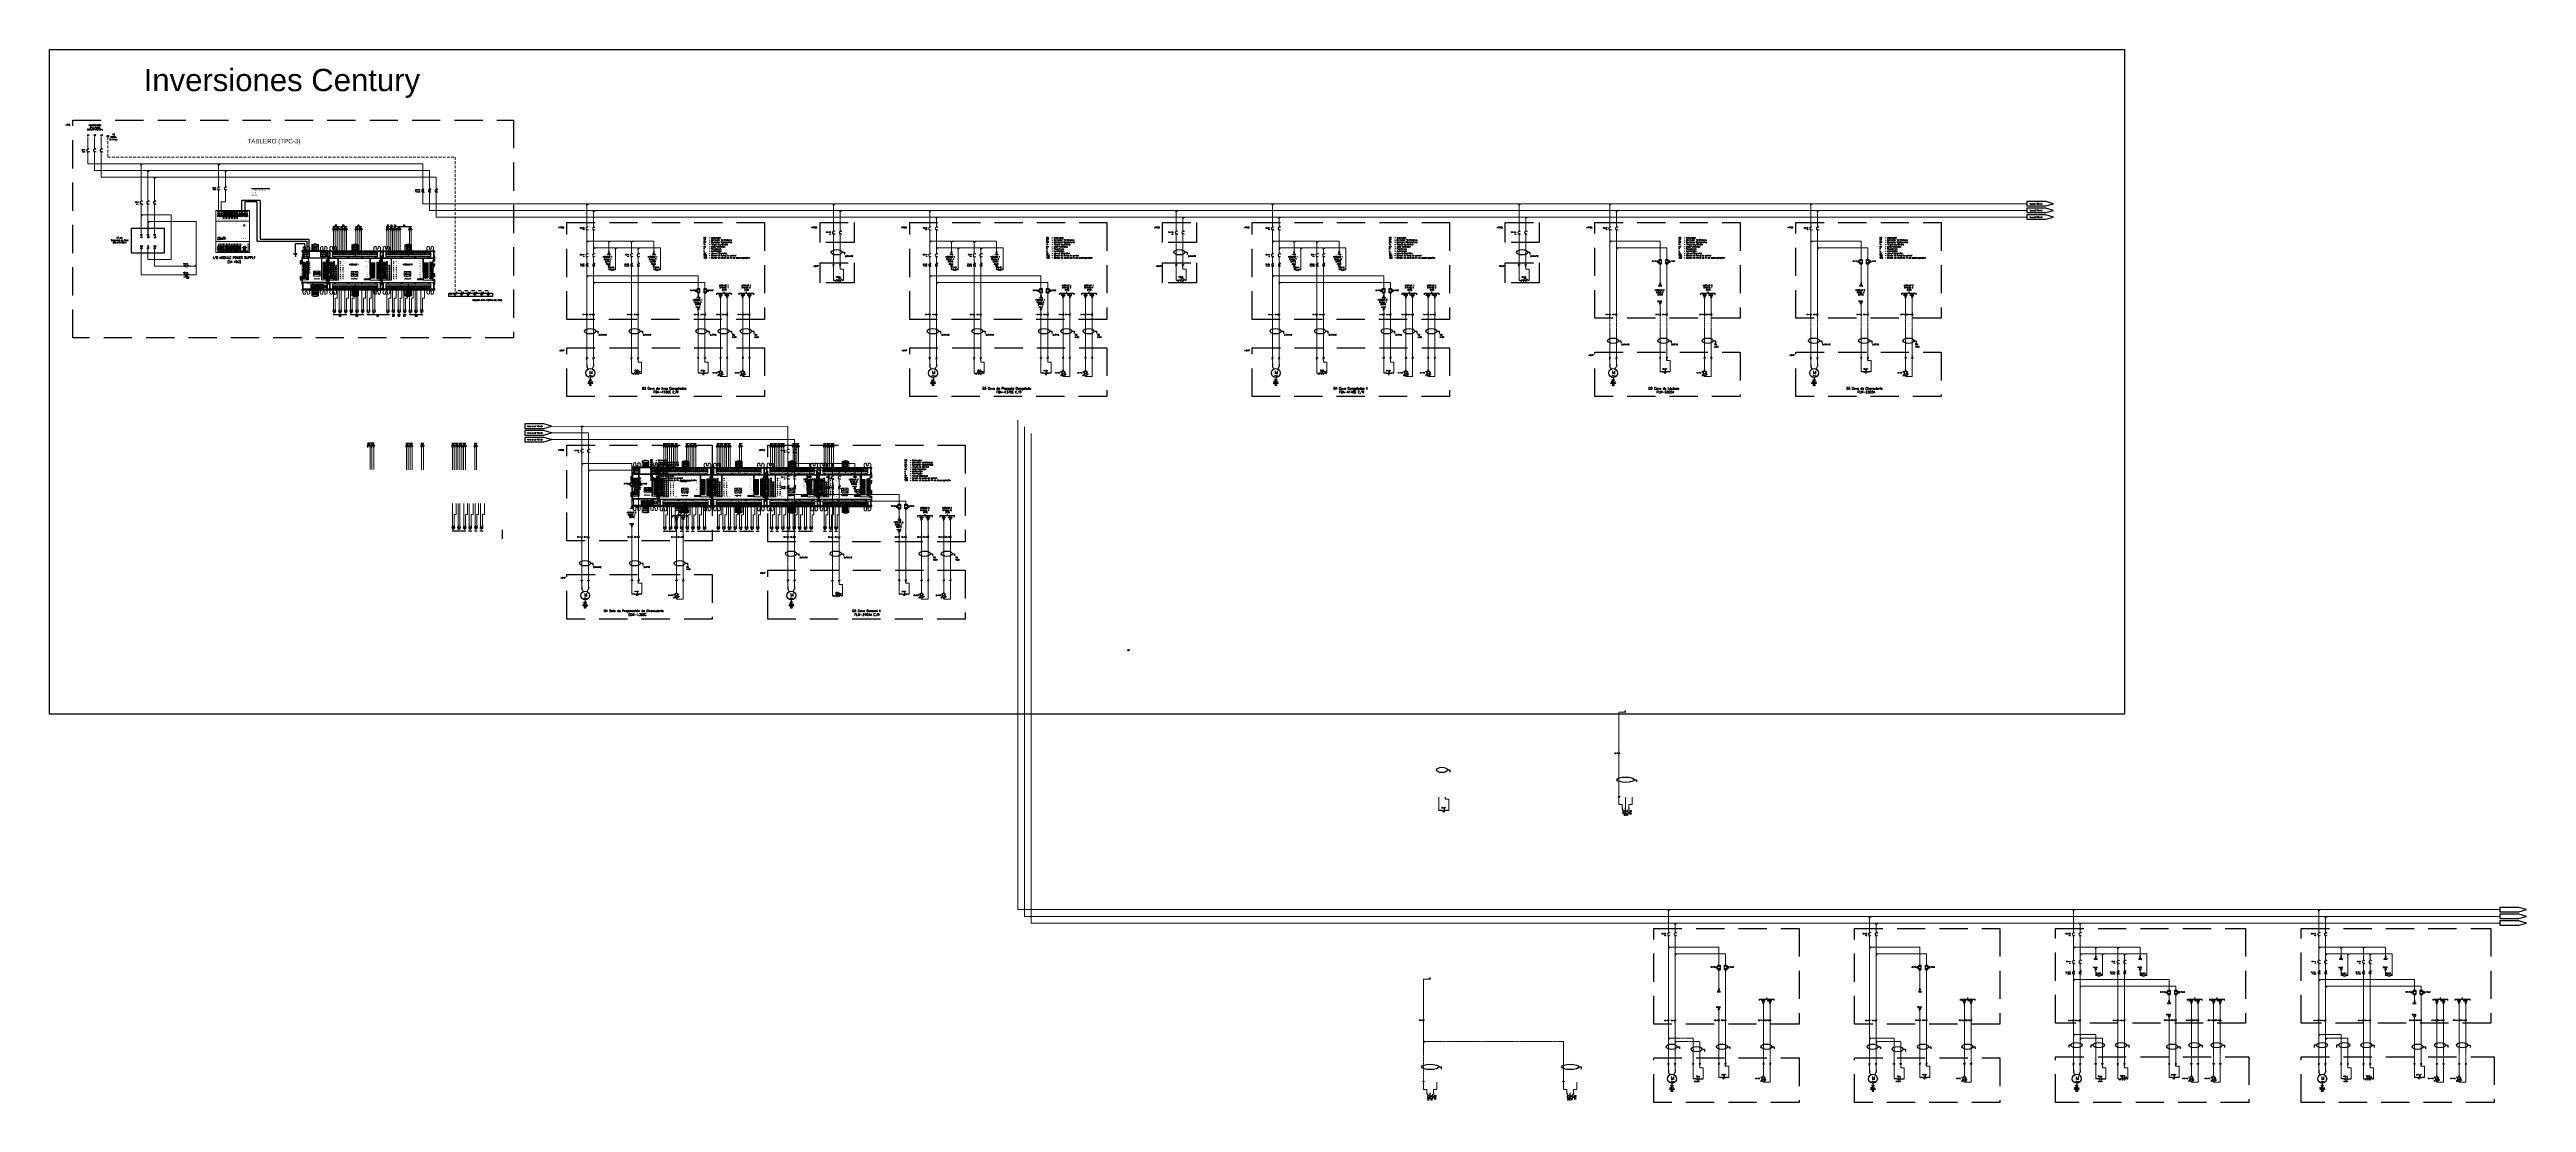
# Model space of a CAD drawing. Header units: inches. Extents: x 75782 to 87231, y -34126 to -18655.
# Drawn here: x 75782 to 86912, y -32126 to -27393 of the extents above; entities that cross this region are included whole.
import ezdxf
from ezdxf.enums import TextEntityAlignment as Align

# ---------------------------------------------------------------- set-up
doc = ezdxf.new("R2010")
doc.units = ezdxf.units.IN
doc.header["$MEASUREMENT"] = 0
doc.linetypes.add('DASHED', pattern=[19.05, 12.7, -6.35])
doc.linetypes.add('EPLANLINE7', pattern=[0])
for name, color, linetype in [('12-24v-wiring', 7, 'Continuous'), ('ak2-xm-204b', 7, 'Continuous'), ('BASELINE', 7, 'Continuous'), ('DIM', 3, 'Continuous'), ('Label', 7, 'Continuous'), ('LAYER01', 7, 'Continuous'), ('SENSORS', 7, 'Continuous'), ('TEXTOS', 7, 'Continuous'), ('WIRES', 5, 'Continuous')]:
    doc.layers.add(name, color=color, linetype=linetype)
for name, color, linetype, lineweight in [('A-Cable Belden', 9, 'Continuous', 18), ('A-Cables 220V', 6, 'Continuous', 18), ('COMPONENTES', 251, 'Continuous', 18), ('SYMBOL', 2, 'Continuous', 25)]:
    doc.layers.add(name, color=color, linetype=linetype, lineweight=lineweight)
doc.styles.add('ARIAL', font='arial.ttf')
doc.styles.get("Standard").update_dxf_attribs({"font": 'ROMANS.SHX'})

# ---------------------------------------------------------------- blocks, each defined once
blk = doc.blocks.new('Borne - abajo')
blk.add_line((0, 0), (0, 5))
blk.add_circle((0, 8), 2.5)
at = {"flags": 4}
blk.add_attdef('NAME', text='', height=4, dxfattribs=at).set_placement((-4, 5), align=Align.RIGHT)
blk.add_attdef('#', (5, 6), '', height=3, dxfattribs=at)
blk = doc.blocks.new('3F Breaker')
for p, q in [((0, 0), (0, -4)), ((30, 0), (30, -4)), ((60, 0), (60, -4)), ((0, -20), (0, -16)), ((30, -20), (30, -16)), ((60, -20), (60, -16))]:
    blk.add_line(p, q)
for centre in [(0, -5), (0, -15), (30, -5), (30, -15), (60, -5), (60, -15)]:
    blk.add_circle(centre, 0.653)
for centre in [(0, -10), (30, -10), (60, -10)]:
    blk.add_arc(centre, 5, 110, 250)
for s, p in [('1', (4, -5)), ('2', (4, -18)), ('3', (34, -5)), ('4', (34, -18)), ('5', (64, -5)), ('6', (64, -18))]:
    blk.add_text(s, height=2.5).set_placement(p)
at = {"flags": 4}
for tag, height, p in [('FEATURES', 3, (-12, -18)), ('NAME', 4, (-12, -10))]:
    blk.add_attdef(tag, text='', height=height, dxfattribs=at).set_placement(p, align=Align.RIGHT)
blk = doc.blocks.new('derivación a la derecha')
for p, q in [((0, 2.5), (0, -7.5)), ((0, -3.75), (5, 0)), ((5, 0), (7.5, 0))]:
    blk.add_line(p, q)
blk = doc.blocks.new('derivación inferior')
for p, q in [((-2.5, 0), (0, 0)), ((0, -7.5), (0, 0)), ((0, -5), (5, 0)), ((5, 0), (7.5, 0))]:
    blk.add_line(p, q)
blk = doc.blocks.new('contactor 3F')
for p, q in [((42940, 3545), (42950, 3545)), ((42940, 3540), (42950, 3540)), ((42945, 3552), (42945, 3545)), ((42945, 3532), (42945, 3540)), ((42970, 3545), (42980, 3545)), ((42970, 3540), (42980, 3540)), ((42975, 3552), (42975, 3545)), ((42975, 3532), (42975, 3540)), ((43000, 3545), (43010, 3545)), ((43000, 3540), (43010, 3540)), ((43005, 3552), (43005, 3545)), ((43005, 3532), (43005, 3540))]:
    blk.add_line(p, q)
for s, p in [('1', (42949, 3547)), ('2', (42949, 3534)), ('3', (42979, 3547)), ('4', (42979, 3534)), ('5', (43009, 3547)), ('6', (43009, 3534))]:
    blk.add_text(s, height=2.5).set_placement(p)
at = {"flags": 4}
for tag, height, p in [('FEATURES', 3, (42932, 3535)), ('NAME', 4, (42932, 3542))]:
    blk.add_attdef(tag, text='', height=height, dxfattribs=at).set_placement(p, align=Align.RIGHT)
blk = doc.blocks.new('Relay Coil')
for p, q in [((5, 0), (0, 0)), ((20, 0), (15, 0))]:
    blk.add_line(p, q)
blk.add_circle((10, 0), 5)
for s, p in [('B3', (0, 2)), ('A2', (18, 2))]:
    blk.add_text(s, height=2.5).set_placement(p)
at = {"flags": 4}
for tag, height, p in [('NAME', 4, (18, 8)), ('INTENSIDAD', 3, (21, -10)), ('PAGE', 3, (21, -15))]:
    blk.add_attdef(tag, text='', height=height, dxfattribs=at).set_placement(p, align=Align.RIGHT)
blk = doc.blocks.new('2F Breaker')
for p, q in [((0, 0), (0, -4)), ((30, 0), (30, -4)), ((0, -20), (0, -16)), ((30, -20), (30, -16))]:
    blk.add_line(p, q)
for centre in [(0, -5), (0, -15), (30, -5), (30, -15)]:
    blk.add_circle(centre, 0.653)
for centre in [(0, -10), (30, -10)]:
    blk.add_arc(centre, 5, 110, 250)
for s, p in [('1', (4, -5)), ('2', (4, -18)), ('3', (34, -5)), ('4', (34, -18))]:
    blk.add_text(s, height=2.5).set_placement(p)
at = {"flags": 4}
for tag, height, p in [('FEATURES', 3, (-12, -18)), ('NAME', 4, (-12, -10))]:
    blk.add_attdef(tag, text='', height=height, dxfattribs=at).set_placement(p, align=Align.RIGHT)
blk = doc.blocks.new('CONT 2F')
for p, q in [((33332, 23388), (33342, 23388)), ((33332, 23383), (33342, 23383)), ((33337, 23396), (33337, 23388)), ((33337, 23376), (33337, 23383)), ((33362, 23388), (33372, 23388)), ((33362, 23383), (33372, 23383)), ((33367, 23396), (33367, 23388)), ((33367, 23376), (33367, 23383))]:
    blk.add_line(p, q)
for s, p in [('1', (33341, 23391)), ('2', (33341, 23378)), ('3', (33371, 23391)), ('4', (33371, 23378))]:
    blk.add_text(s, height=2.5).set_placement(p)
at = {"flags": 4}
for tag, height, p in [('FEATURES', 3, (33325, 23378)), ('NAME', 4, (33325, 23386))]:
    blk.add_attdef(tag, text='', height=height, dxfattribs=at).set_placement(p, align=Align.RIGHT)
blk = doc.blocks.new('Solenoid Coil')
for p, q in [((0, 0), (4, 0)), ((10, -8), (6, 0)), ((10, 8), (10, -8)), ((10, 8), (14, 0)), ((16, 0), (20, 0))]:
    blk.add_line(p, q)
for centre in [(5, 0), (15, 0)]:
    blk.add_circle(centre, 0.704)
at = {"flags": 4}
for tag, height, p in [('NAME', 4, (18, 10)), ('PAGE', 3, (15, -18))]:
    blk.add_attdef(tag, text='', height=height, dxfattribs=at).set_placement(p, align=Align.RIGHT)
blk = doc.blocks.new('Temperature sensor')
for p, q in [((-10, -22), (10, -8)), ((-10, -28), (-10, -22))]:
    blk.add_line(p, q)
for points in [[(0, 0), (0, 0), (0, -5), (0, -5)], [(-5, -5), (5, -5), (5, -25), (-5, -25)], [(0, -30), (0, -30), (0, -25), (0, -25)]]:
    blk.add_lwpolyline(points, close=True)
at = {"layer": 'SYMBOL', "color": 0, "linetype": 'EPLANLINE7', "lineweight": 25}
for p, q in [((-10, -6), (-12, -9)), ((-10, -6), (-10, -12)), ((-10, -6), (-9, -9)), ((-7, -6), (-7, -12))]:
    blk.add_line(p, q, dxfattribs=at)
at = {"layer": 'SYMBOL', "color": 0, "linetype": 'EPLANLINE7', "lineweight": 13}
for p, q in [((-7, -6), (-9, -9)), ((-7, -6), (-6, -9)), ((-7, -12), (-7, -12)), ((-7, -12), (-7, -12)), ((7, -18), (7, -22)), ((7, -22), (8, -23)), ((10, -17), (8, -18)), ((8, -18), (10, -19)), ((8, -23), (10, -22)), ((11, -18), (10, -17)), ((10, -22), (11, -18)), ((10, -19), (13, -19))]:
    blk.add_line(p, q, dxfattribs=at)
at = {"flags": 4}
blk.add_attdef('NAME', text='', height=4, dxfattribs=at).set_placement((-15, -15), align=Align.RIGHT)
blk = doc.blocks.new('Arrow-down')
for p, q in [((0, 0), (0, -12.5)), ((2.5, -5), (-2.5, -5)), ((-2.5, -5), (0, -12.5)), ((0, -12.5), (2.5, -5))]:
    blk.add_line(p, q)
at = {"flags": 4}
blk.add_attdef('NAME', text='', height=4, dxfattribs=at).set_placement((7.5, -17.5), align=Align.RIGHT)
blk = doc.blocks.new('Arrow-up')
for p, q in [((-2.5, 5), (0, 12.5)), ((2.5, 5), (-2.5, 5)), ((0, 0), (0, 12.5)), ((0, 12.5), (2.5, 5))]:
    blk.add_line(p, q)
at = {"flags": 4}
blk.add_attdef('NAME', text='', height=4, dxfattribs=at).set_placement((7.5, 13.5), align=Align.RIGHT)
blk = doc.blocks.new('2F motor')
for p, q in [((0, 0), (0, -10)), ((30, 0), (30, -10)), ((6, -22), (0, -10)), ((8, -70), (22, -70)), ((10, -72), (20, -72)), ((12, -75), (18, -75)), ((15, -60), (15, -70)), ((24, -22), (30, -10))]:
    blk.add_line(p, q)
blk.add_circle((15, -40), 20)
blk.add_text('M', height=15).set_placement((10, -45))
at = {"insert": (9, -44), "char_height": 15, "width": 78.3, "attachment_point": 1}
blk.add_mtext('{\\Fsimplex|c0;~}', dxfattribs=at)
at = {"flags": 4}
for tag, height, p in [('CURRENT', 3, (15, -98)), ('VOLTAJE', 3, (15, -88)), ('NAME', 4, (15, -82)), ('HP', 3, (15, -92))]:
    blk.add_attdef(tag, text='', height=height, dxfattribs=at).set_placement(p, align=Align.CENTER)
blk = doc.blocks.new('Heater')
for p, q in [((0, 0), (4, 0)), ((10, -5), (6, 0)), ((10, -5), (15, 5)), ((15, 5), (20, -5)), ((20, -5), (25, 5)), ((25, 5), (30, -5)), ((30, -5), (35, 5)), ((35, 5), (39, 0)), ((41, 0), (45, 0))]:
    blk.add_line(p, q)
for centre in [(5, 0), (40, 0)]:
    blk.add_circle(centre, 0.704)
at = {"flags": 4}
for tag, height, p in [('NAME', 4, (30, 12)), ('DATA', 3, (28, 8))]:
    blk.add_attdef(tag, text='', height=height, dxfattribs=at).set_placement(p, align=Align.RIGHT)
blk = doc.blocks.new('Fusible')
at = {"color": 0, "ltscale": 0.1}
for p, q in [((45791, 2918), (45791, 2938)), ((45791, 2938), (45801, 2938)), ((45791, 2934), (45801, 2934)), ((45801, 2922), (45791, 2922)), ((45791, 2918), (45801, 2918)), ((45801, 2938), (45801, 2918))]:
    blk.add_line(p, q, dxfattribs=at)
at = {"flags": 4}
for p in [(45788, 2928), (45788, 2923)]:
    blk.add_attdef('NAME', text='', height=4, dxfattribs=at).set_placement(p, align=Align.RIGHT)
blk = doc.blocks.new('fusible1')
at = {"color": 0, "ltscale": 0.1}
for p, q in [((45821, 2918), (45821, 2938)), ((45821, 2938), (45831, 2938)), ((45821, 2934), (45831, 2934)), ((45831, 2922), (45821, 2922)), ((45821, 2918), (45831, 2918)), ((45831, 2938), (45831, 2918))]:
    blk.add_line(p, q, dxfattribs=at)
at = {"flags": 4}
for p in [(45835, 2928), (45835, 2923)]:
    blk.add_attdef('NAME', p, '', height=4, dxfattribs=at)
blk = doc.blocks.new('Borne - arriba')
blk.add_line((0, 0), (0, -5))
blk.add_circle((0, -8), 2.5)
at = {"flags": 4}
blk.add_attdef('NAME', text='', height=4, dxfattribs=at).set_placement((-4, -9), align=Align.RIGHT)
blk.add_attdef('#', (5, -9), '', height=3, dxfattribs=at)
blk = doc.blocks.new('DANLOGO1')
at = {"layer": 'BASELINE', "color": 7, "linetype": 'Continuous'}
for points in [[(8852, 8276), (8857, 8277), (8860, 8278), (8864, 8279), (8867, 8280), (8871, 8281), (8877, 8282), (8873, 8278), (8867, 8272), (8863, 8269), (8859, 8267), (8856, 8265), (8854, 8263), (8851, 8261), (8847, 8260), (8843, 8258), (8840, 8257), (8836, 8257), (8833, 8256), (8830, 8256), (8827, 8256), (8824, 8258), (8824, 8259), (8825, 8261), (8826, 8263), (8828, 8265), (8831, 8267), (8834, 8269), (8837, 8270), (8841, 8272), (8844, 8273), (8842, 8269), (8840, 8264), (8840, 8263), (8840, 8262), (8840, 8262), (8841, 8262), (8842, 8262), (8843, 8263), (8844, 8264), (8852, 8276)], [(8856, 8281), (8878, 8316), (8881, 8314), (8884, 8312), (8885, 8309), (8886, 8305), (8886, 8302), (8885, 8299), (8884, 8295), (8883, 8292), (8881, 8288), (8879, 8286), (8876, 8286), (8870, 8285), (8866, 8284), (8862, 8283), (8859, 8282), (8856, 8281)], [(8898, 8284), (8900, 8286), (8901, 8288), (8903, 8289), (8904, 8290), (8905, 8290), (8906, 8290), (8907, 8290), (8908, 8289), (8908, 8288), (8907, 8286), (8906, 8284), (8905, 8282), (8903, 8279), (8902, 8278), (8901, 8277), (8900, 8276), (8898, 8275), (8897, 8275), (8896, 8275), (8895, 8275), (8895, 8275), (8894, 8277), (8895, 8278), (8895, 8280), (8896, 8282), (8898, 8284)], [(8972, 8310), (8976, 8317), (8978, 8322), (8981, 8325), (8982, 8328), (8984, 8329), (8985, 8330), (8986, 8331), (8987, 8332), (8988, 8332), (8988, 8331), (8989, 8330), (8988, 8329), (8987, 8325), (8985, 8324), (8984, 8322), (8982, 8319), (8980, 8317), (8978, 8315), (8978, 8314), (8975, 8313), (8972, 8310)]]:
    blk.add_lwpolyline(points, dxfattribs=at)
at = {"layer": 'SENSORS', "color": 7, "linetype": 'Continuous'}
for points in [[(8810, 8315), (8814, 8316), (8817, 8317), (8821, 8318), (8824, 8319), (8828, 8320), (8832, 8321), (8835, 8322), (8839, 8322), (8843, 8323), (8847, 8323), (8851, 8324), (8854, 8324), (8859, 8324), (8862, 8324), (8866, 8323), (8870, 8323), (8873, 8327), (8874, 8327), (8876, 8327), (8878, 8327), (8879, 8328), (8881, 8328), (8883, 8328), (8884, 8328), (8886, 8329), (8880, 8319), (8882, 8318), (8884, 8317), (8886, 8315), (8888, 8313), (8889, 8311), (8890, 8309), (8891, 8307), (8891, 8304), (8891, 8301), (8890, 8298), (8889, 8295), (8889, 8292), (8887, 8290), (8886, 8287), (8884, 8284), (8883, 8282), (8889, 8283), (8891, 8285), (8893, 8288), (8896, 8290), (8899, 8292), (8902, 8294), (8905, 8294), (8908, 8294), (8910, 8292), (8910, 8292), (8910, 8292), (8910, 8292), (8910, 8292), (8912, 8294), (8920, 8295), (8920, 8295), (8910, 8278), (8910, 8278), (8910, 8277), (8910, 8277), (8911, 8277), (8911, 8278), (8912, 8278), (8913, 8279), (8914, 8279), (8915, 8280), (8915, 8281), (8916, 8281), (8917, 8282), (8919, 8284), (8920, 8285), (8922, 8287), (8924, 8289), (8925, 8291), (8926, 8293), (8928, 8295), (8929, 8297), (8937, 8298), (8932, 8290), (8934, 8291), (8935, 8292), (8937, 8294), (8938, 8295), (8940, 8296), (8941, 8297), (8943, 8298), (8944, 8299), (8945, 8299), (8946, 8299), (8947, 8299), (8948, 8299), (8948, 8298), (8949, 8297), (8949, 8296), (8949, 8295), (8948, 8293), (8947, 8292), (8946, 8290), (8945, 8288), (8944, 8287), (8943, 8285), (8942, 8283), (8941, 8282), (8941, 8282), (8941, 8281), (8941, 8281), (8942, 8281), (8944, 8282), (8946, 8284), (8948, 8285), (8950, 8287), (8953, 8289), (8955, 8291), (8956, 8293), (8958, 8295), (8958, 8295), (8951, 8295), (8954, 8300), (8960, 8300), (8962, 8303), (8963, 8305), (8965, 8308), (8966, 8310), (8968, 8313), (8970, 8315), (8971, 8318), (8973, 8320), (8975, 8322), (8976, 8325), (8978, 8327), (8980, 8329), (8982, 8331), (8985, 8333), (8987, 8335), (8990, 8337), (8991, 8338), (8992, 8338), (8994, 8339), (8995, 8338), (8996, 8337), (8996, 8336), (8996, 8334), (8996, 8333), (8995, 8332), (8995, 8331), (8994, 8330), (8994, 8330), (8991, 8326), (8989, 8322), (8986, 8319), (8982, 8315), (8979, 8312), (8975, 8309), (8972, 8306), (8968, 8303), (8968, 8301), (8983, 8303), (8983, 8303), (8983, 8303), (8983, 8302), (8983, 8302), (8981, 8300), (8979, 8299), (8978, 8297), (8976, 8295), (8975, 8293), (8973, 8291), (8972, 8289), (8972, 8286), (8972, 8285), (8972, 8285), (8973, 8284), (8974, 8284), (8975, 8284), (8976, 8284), (8977, 8284), (8978, 8285), (8979, 8286), (8980, 8287), (8981, 8289), (8982, 8290), (8983, 8291), (8984, 8292), (8985, 8293), (8986, 8295), (8985, 8296), (8984, 8296), (8984, 8298), (8984, 8299), (8984, 8300), (8984, 8301), (8985, 8302), (8985, 8303), (8986, 8304), (8986, 8305), (8987, 8305), (8988, 8306), (8989, 8306), (8989, 8306), (8990, 8306), (8991, 8306), (8991, 8306), (8992, 8305), (8992, 8305), (8993, 8304), (8993, 8303), (8993, 8302), (8992, 8301), (8992, 8301), (8992, 8300), (8992, 8299), (8991, 8298), (8991, 8297), (8993, 8298), (8995, 8298), (8996, 8299), (8998, 8300), (9000, 8301), (9001, 8303), (9003, 8304), (9004, 8305), (9005, 8306), (9005, 8307), (9005, 8309), (9005, 8310), (9006, 8311), (9006, 8312), (9007, 8313), (9008, 8314), (9009, 8315), (9010, 8316), (9011, 8317), (9012, 8317), (9013, 8317), (9014, 8316), (9014, 8315), (9014, 8314), (9014, 8313), (9014, 8312), (9013, 8311), (9012, 8310), (9011, 8308), (9010, 8307), (9009, 8305), (9008, 8304), (9008, 8302), (9008, 8302), (9008, 8301), (9008, 8301), (9009, 8300), (9011, 8301), (9013, 8302), (9016, 8303), (9018, 8304), (9020, 8305), (9022, 8305), (9024, 8306), (9024, 8308), (9024, 8309), (9024, 8310), (9024, 8311), (9025, 8312), (9025, 8313), (9025, 8314), (9026, 8315), (9027, 8316), (9027, 8317), (9028, 8317), (9029, 8318), (9030, 8318), (9031, 8318), (9031, 8318), (9032, 8318), (9032, 8317), (9033, 8316), (9033, 8315), (9033, 8314), (9032, 8313), (9032, 8312), (9032, 8311), (9031, 8310), (9030, 8309), (9029, 8308), (9028, 8307), (9027, 8306), (9027, 8304), (9027, 8302), (9027, 8300), (9027, 8298), (9027, 8295), (9027, 8293), (9027, 8291), (9027, 8290), (9026, 8288), (9024, 8286), (9023, 8285), (9022, 8284), (9020, 8283), (9018, 8283), (9016, 8283), (9015, 8282), (9013, 8283), (9012, 8283), (9011, 8284), (9010, 8285), (9010, 8287), (9010, 8288), (9010, 8290), (9011, 8291), (9011, 8292), (9013, 8293), (9014, 8294), (9015, 8295), (9016, 8295), (9017, 8296), (9018, 8297), (9019, 8298), (9020, 8298), (9021, 8299), (9022, 8299), (9023, 8300), (9024, 8301), (9024, 8302), (9024, 8303), (9024, 8304), (9023, 8303), (9022, 8303), (9021, 8302), (9020, 8302), (9019, 8301), (9017, 8301), (9016, 8300), (9015, 8300), (9009, 8297), (9009, 8295), (9008, 8293), (9008, 8291), (9007, 8289), (9006, 8287), (9005, 8285), (9004, 8284), (9002, 8283), (9001, 8282), (9000, 8282), (8998, 8281), (8997, 8281), (8996, 8281), (8994, 8281), (8993, 8282), (8991, 8282), (8991, 8283), (8990, 8284), (8990, 8286), (8990, 8287), (8991, 8289), (8992, 8291), (8994, 8293), (8996, 8294), (8998, 8295), (9000, 8297), (9002, 8298), (9004, 8299), (9005, 8300), (9005, 8300), (9005, 8301), (9005, 8302), (9003, 8301), (9001, 8300), (8999, 8298), (8997, 8297), (8995, 8296), (8993, 8295), (8991, 8295), (8989, 8294), (8989, 8294), (8987, 8292), (8985, 8289), (8983, 8286), (8981, 8284), (8978, 8282), (8976, 8280), (8973, 8279), (8970, 8279), (8969, 8279), (8968, 8280), (8967, 8280), (8966, 8281), (8965, 8282), (8965, 8283), (8965, 8284), (8965, 8285), (8965, 8287), (8965, 8288), (8966, 8290), (8966, 8291), (8967, 8292), (8968, 8293), (8968, 8294), (8969, 8295), (8970, 8296), (8971, 8297), (8972, 8298), (8973, 8299), (8972, 8299), (8971, 8298), (8969, 8298), (8968, 8298), (8967, 8298), (8966, 8298), (8966, 8298), (8965, 8298), (8953, 8274), (8953, 8274), (8956, 8274), (8977, 8275), (9001, 8277), (9029, 8279), (9030, 8279), (9031, 8279), (9031, 8279), (9032, 8279), (9033, 8279), (9034, 8279), (9035, 8279), (9035, 8279), (9031, 8274), (9032, 8274), (9032, 8273), (9033, 8273), (9034, 8272), (9035, 8271), (9036, 8271), (9037, 8270), (9038, 8270), (9037, 8269), (9018, 8270), (8993, 8270), (8961, 8268), (8959, 8268), (8958, 8268), (8956, 8268), (8955, 8268), (8954, 8268), (8952, 8268), (8951, 8268), (8950, 8268), (8942, 8255), (8934, 8254), (8941, 8267), (8941, 8267), (8925, 8266), (8896, 8263), (8872, 8260), (8873, 8261), (8873, 8262), (8874, 8262), (8874, 8263), (8906, 8268), (8925, 8271), (8944, 8272), (8951, 8283), (8951, 8284), (8950, 8284), (8950, 8283), (8950, 8283), (8948, 8282), (8947, 8281), (8945, 8279), (8944, 8278), (8942, 8277), (8940, 8276), (8938, 8276), (8936, 8275), (8936, 8275), (8935, 8276), (8934, 8276), (8934, 8276), (8933, 8278), (8933, 8280), (8934, 8281), (8934, 8283), (8935, 8284), (8936, 8285), (8937, 8286), (8937, 8287), (8938, 8288), (8938, 8289), (8939, 8290), (8940, 8292), (8940, 8292), (8940, 8292), (8940, 8292), (8940, 8292), (8940, 8292), (8939, 8292), (8939, 8292), (8939, 8292), (8937, 8290), (8935, 8288), (8933, 8286), (8930, 8284), (8928, 8282), (8926, 8279), (8925, 8277), (8923, 8274), (8922, 8274), (8920, 8274), (8920, 8274), (8919, 8274), (8918, 8274), (8917, 8274), (8916, 8274), (8916, 8274), (8917, 8275), (8917, 8276), (8918, 8277), (8918, 8278), (8918, 8279), (8919, 8280), (8919, 8280), (8919, 8280), (8918, 8279), (8916, 8278), (8915, 8277), (8914, 8276), (8912, 8275), (8911, 8274), (8909, 8273), (8908, 8272), (8907, 8272), (8905, 8272), (8904, 8273), (8902, 8275), (8902, 8275), (8901, 8274), (8899, 8273), (8898, 8271), (8896, 8271), (8894, 8270), (8892, 8269), (8890, 8270), (8888, 8270), (8887, 8271), (8887, 8272), (8886, 8273), (8886, 8275), (8886, 8276), (8886, 8277), (8887, 8278), (8887, 8279), (8887, 8279), (8880, 8279), (8878, 8276), (8875, 8273), (8872, 8270), (8869, 8267), (8866, 8265), (8863, 8262), (8860, 8260), (8857, 8258), (8853, 8256), (8850, 8254), (8847, 8252), (8843, 8250), (8840, 8249), (8836, 8248), (8833, 8246), (8829, 8245), (8827, 8245), (8825, 8245), (8823, 8245), (8820, 8244), (8818, 8244), (8816, 8244), (8813, 8245), (8811, 8245), (8810, 8246), (8809, 8247), (8808, 8248), (8807, 8249), (8808, 8251), (8808, 8253), (8809, 8255), (8810, 8256), (8811, 8258), (8813, 8259), (8814, 8260), (8816, 8261), (8819, 8264), (8823, 8265), (8826, 8267), (8829, 8269), (8833, 8270), (8837, 8272), (8840, 8273), (8844, 8274), (8846, 8276), (8865, 8313), (8865, 8313), (8861, 8313), (8856, 8313), (8852, 8313), (8848, 8313), (8843, 8312), (8839, 8311), (8835, 8310), (8831, 8310), (8827, 8308), (8823, 8307), (8819, 8305), (8816, 8303), (8812, 8302), (8808, 8300), (8805, 8298), (8801, 8296), (8800, 8295)], [(8995, 8288), (8995, 8287), (8996, 8287), (8996, 8287), (8996, 8287), (8998, 8287), (8999, 8288), (9000, 8289), (9001, 8290), (9001, 8291), (9002, 8292), (9002, 8293), (9003, 8295), (9003, 8295), (9003, 8295), (9003, 8295), (9003, 8295), (9003, 8295), (9002, 8295), (9002, 8295), (9002, 8295), (9001, 8295), (9000, 8294), (8999, 8293), (8998, 8292), (8997, 8291), (8996, 8290), (8995, 8289)], [(9014, 8288), (9014, 8287), (9015, 8287), (9015, 8287), (9016, 8287), (9017, 8287), (9018, 8288), (9019, 8289), (9020, 8290), (9021, 8291), (9021, 8292), (9022, 8293), (9022, 8295), (9022, 8295), (9022, 8295), (9022, 8295), (9022, 8295), (9022, 8295), (9022, 8295), (9021, 8295), (9021, 8295), (9020, 8295), (9019, 8294), (9018, 8293), (9017, 8292), (9016, 8291), (9015, 8290), (9015, 8289)]]:
    blk.add_lwpolyline(points, close=True, dxfattribs=at)
blk = doc.blocks.new('24vdc-ps')
at = {"linetype": 'Continuous', "lineweight": 0}
for p, q in [((-6569, 1368), (-5237, 1368)), ((-6496, 1680), (-6438, 1636)), ((-6489, 1688), (-6432, 1645)), ((-6395, 1680), (-6337, 1636)), ((-6388, 1688), (-6331, 1645)), ((-6282, 1503), (-6276, 1445)), ((-6276, 1445), (-6268, 1503)), ((-6219, 1503), (-6212, 1445)), ((-6212, 1445), (-6205, 1503)), ((-6157, 1503), (-6150, 1445)), ((-6150, 1445), (-6143, 1503)), ((-6093, 1503), (-6086, 1445)), ((-6086, 1445), (-6078, 1503)), ((-6031, 1503), (-6024, 1445)), ((-6024, 1445), (-6017, 1503)), ((-5968, 1503), (-5961, 1445)), ((-5961, 1445), (-5954, 1503)), ((-5905, 1503), (-5898, 1445)), ((-5898, 1445), (-5891, 1503)), ((-5842, 1503), (-5835, 1445)), ((-5835, 1445), (-5827, 1503)), ((-5781, 1503), (-5774, 1445)), ((-5774, 1445), (-5766, 1503)), ((-5718, 1503), (-5711, 1445)), ((-5711, 1445), (-5704, 1503)), ((-5654, 1680), (-5597, 1636)), ((-5647, 1688), (-5591, 1645)), ((-5560, 1680), (-5503, 1636)), ((-5553, 1688), (-5497, 1645)), ((-5465, 1680), (-5408, 1636)), ((-5458, 1688), (-5402, 1645)), ((-5371, 1680), (-5313, 1636)), ((-5364, 1688), (-5307, 1645)), ((-6569, 556), (-5237, 556)), ((-6468, 421), (-6461, 479)), ((-6461, 479), (-6453, 421)), ((-6405, 421), (-6398, 479)), ((-6398, 479), (-6391, 421)), ((-6341, 421), (-6334, 479)), ((-6334, 479), (-6327, 421)), ((-6281, 421), (-6274, 479)), ((-6274, 479), (-6266, 421)), ((-6217, 421), (-6210, 479)), ((-6210, 479), (-6203, 421)), ((-6152, 421), (-6145, 479)), ((-6145, 479), (-6138, 421)), ((-6093, 421), (-6086, 479)), ((-6086, 479), (-6078, 421)), ((-6030, 421), (-6023, 479)), ((-6023, 479), (-6016, 421)), ((-5966, 421), (-5959, 479)), ((-5959, 479), (-5952, 421)), ((-5903, 421), (-5897, 479)), ((-5897, 479), (-5889, 421)), ((-5842, 421), (-5835, 479)), ((-5835, 479), (-5828, 421)), ((-5779, 421), (-5772, 479)), ((-5772, 479), (-5765, 421)), ((-5720, 421), (-5713, 479)), ((-5713, 479), (-5705, 421)), ((-5654, 421), (-5647, 479)), ((-5647, 479), (-5640, 421)), ((-5587, 421), (-5580, 479)), ((-5580, 479), (-5573, 421)), ((-5527, 167), (-5527, 138)), ((-5527, 138), (-5509, 138)), ((-5509, 167), (-5509, 138)), ((-5468, 167), (-5468, 138)), ((-5468, 138), (-5449, 138)), ((-5449, 167), (-5449, 138)), ((-5409, 167), (-5409, 138)), ((-5409, 138), (-5390, 138)), ((-5390, 167), (-5390, 138)), ((-5366, 292), (-5355, 308)), ((-5355, 308), (-5334, 312)), ((-5349, 167), (-5349, 138)), ((-5349, 138), (-5325, 138)), ((-5325, 167), (-5325, 138)), ((-5285, 138), (-5285, 472))]:
    blk.add_line(p, q, dxfattribs=at)
for points in [[(-6569, 1792), (-5237, 1792), (-5237, 114), (-6569, 114)], [(-6510, 1785), (-6476, 1785), (-6476, 1736), (-6510, 1736)], [(-6510, 1599), (-6476, 1599), (-6476, 1549), (-6510, 1549)], [(-6508, 1748), (-6479, 1748), (-6479, 1738), (-6508, 1738)], [(-6446, 1785), (-6412, 1785), (-6412, 1736), (-6446, 1736)], [(-6446, 1599), (-6412, 1599), (-6412, 1549), (-6446, 1549)], [(-6444, 1748), (-6415, 1748), (-6415, 1738), (-6444, 1738)], [(-6385, 1785), (-6350, 1785), (-6350, 1736), (-6385, 1736)], [(-6385, 1599), (-6350, 1599), (-6350, 1549), (-6385, 1549)], [(-6382, 1748), (-6353, 1748), (-6353, 1738), (-6382, 1738)], [(-6324, 1785), (-6289, 1785), (-6289, 1736), (-6324, 1736)], [(-6324, 1599), (-6289, 1599), (-6289, 1549), (-6324, 1549)], [(-6321, 1748), (-6292, 1748), (-6292, 1738), (-6321, 1738)], [(-6260, 1785), (-6225, 1785), (-6225, 1736), (-6260, 1736)], [(-6260, 1681), (-6225, 1681), (-6225, 1549), (-6260, 1549)], [(-6257, 1748), (-6228, 1748), (-6228, 1738), (-6257, 1738)], [(-6199, 1785), (-6164, 1785), (-6164, 1736), (-6199, 1736)], [(-6199, 1681), (-6164, 1681), (-6164, 1549), (-6199, 1549)], [(-6197, 1748), (-6167, 1748), (-6167, 1738), (-6197, 1738)], [(-6135, 1785), (-6100, 1785), (-6100, 1736), (-6135, 1736)], [(-6135, 1681), (-6100, 1681), (-6100, 1549), (-6135, 1549)], [(-6133, 1748), (-6103, 1748), (-6103, 1738), (-6133, 1738)], [(-6072, 1785), (-6038, 1785), (-6038, 1736), (-6072, 1736)], [(-6072, 1681), (-6038, 1681), (-6038, 1549), (-6072, 1549)], [(-6070, 1748), (-6041, 1748), (-6041, 1738), (-6070, 1738)], [(-6009, 1785), (-5975, 1785), (-5975, 1736), (-6009, 1736)], [(-6009, 1681), (-5975, 1681), (-5975, 1549), (-6009, 1549)], [(-6007, 1748), (-5978, 1748), (-5978, 1738), (-6007, 1738)], [(-5948, 1785), (-5913, 1785), (-5913, 1736), (-5948, 1736)], [(-5948, 1681), (-5913, 1681), (-5913, 1549), (-5948, 1549)], [(-5945, 1748), (-5916, 1748), (-5916, 1738), (-5945, 1738)], [(-5883, 1785), (-5848, 1785), (-5848, 1736), (-5883, 1736)], [(-5883, 1681), (-5848, 1681), (-5848, 1549), (-5883, 1549)], [(-5880, 1748), (-5851, 1748), (-5851, 1738), (-5880, 1738)], [(-5823, 1785), (-5788, 1785), (-5788, 1736), (-5823, 1736)], [(-5823, 1681), (-5788, 1681), (-5788, 1549), (-5823, 1549)], [(-5820, 1748), (-5791, 1748), (-5791, 1738), (-5820, 1738)], [(-5759, 1785), (-5724, 1785), (-5724, 1736), (-5759, 1736)], [(-5759, 1681), (-5724, 1681), (-5724, 1549), (-5759, 1549)], [(-5756, 1748), (-5727, 1748), (-5727, 1738), (-5756, 1738)], [(-5700, 1785), (-5665, 1785), (-5665, 1736), (-5700, 1736)], [(-5700, 1599), (-5665, 1599), (-5665, 1549), (-5700, 1549)], [(-5697, 1748), (-5668, 1748), (-5668, 1738), (-5697, 1738)], [(-5637, 1785), (-5603, 1785), (-5603, 1736), (-5637, 1736)], [(-5637, 1599), (-5603, 1599), (-5603, 1549), (-5637, 1549)], [(-5635, 1748), (-5606, 1748), (-5606, 1738), (-5635, 1738)], [(-5576, 1785), (-5542, 1785), (-5542, 1736), (-5576, 1736)], [(-5576, 1599), (-5542, 1599), (-5542, 1549), (-5576, 1549)], [(-5574, 1748), (-5545, 1748), (-5545, 1738), (-5574, 1738)], [(-5514, 1785), (-5479, 1785), (-5479, 1736), (-5514, 1736)], [(-5514, 1599), (-5479, 1599), (-5479, 1549), (-5514, 1549)], [(-5512, 1748), (-5482, 1748), (-5482, 1738), (-5512, 1738)], [(-5448, 1785), (-5413, 1785), (-5413, 1736), (-5448, 1736)], [(-5448, 1599), (-5413, 1599), (-5413, 1549), (-5448, 1549)], [(-5445, 1748), (-5416, 1748), (-5416, 1738), (-5445, 1738)], [(-5387, 1785), (-5352, 1785), (-5352, 1736), (-5387, 1736)], [(-5387, 1599), (-5352, 1599), (-5352, 1549), (-5387, 1549)], [(-5384, 1748), (-5355, 1748), (-5355, 1738), (-5384, 1738)], [(-5326, 1785), (-5291, 1785), (-5291, 1736), (-5326, 1736)], [(-5326, 1599), (-5291, 1599), (-5291, 1549), (-5326, 1549)], [(-5324, 1748), (-5294, 1748), (-5294, 1738), (-5324, 1738)], [(-6511, 370), (-6471, 370), (-6471, 234), (-6511, 234)], [(-6511, 179), (-6471, 179), (-6471, 167), (-6511, 167)], [(-6450, 370), (-6409, 370), (-6409, 234), (-6450, 234)], [(-6450, 179), (-6409, 179), (-6409, 167), (-6450, 167)], [(-6386, 370), (-6345, 370), (-6345, 234), (-6386, 234)], [(-6386, 179), (-6345, 179), (-6345, 167), (-6386, 167)], [(-6325, 370), (-6285, 370), (-6285, 234), (-6325, 234)], [(-6325, 179), (-6285, 179), (-6285, 167), (-6325, 167)], [(-6263, 370), (-6222, 370), (-6222, 234), (-6263, 234)], [(-6263, 179), (-6222, 179), (-6222, 167), (-6263, 167)], [(-6198, 370), (-6157, 370), (-6157, 234), (-6198, 234)], [(-6198, 179), (-6157, 179), (-6157, 167), (-6198, 167)], [(-6137, 370), (-6097, 370), (-6097, 234), (-6137, 234)], [(-6137, 179), (-6097, 179), (-6097, 167), (-6137, 167)], [(-6073, 370), (-6032, 370), (-6032, 234), (-6073, 234)], [(-6073, 179), (-6032, 179), (-6032, 167), (-6073, 167)], [(-6013, 370), (-5973, 370), (-5973, 234), (-6013, 234)], [(-6013, 179), (-5973, 179), (-5973, 167), (-6013, 167)], [(-5950, 370), (-5910, 370), (-5910, 234), (-5950, 234)], [(-5950, 179), (-5910, 179), (-5910, 167), (-5950, 167)], [(-5885, 370), (-5844, 370), (-5844, 234), (-5885, 234)], [(-5885, 179), (-5844, 179), (-5844, 167), (-5885, 167)], [(-5826, 370), (-5786, 370), (-5786, 234), (-5826, 234)], [(-5826, 179), (-5786, 179), (-5786, 167), (-5826, 167)], [(-5825, 370), (-5784, 370), (-5784, 234), (-5825, 234)], [(-5825, 179), (-5784, 179), (-5784, 167), (-5825, 167)], [(-5762, 370), (-5721, 370), (-5721, 234), (-5762, 234)], [(-5762, 179), (-5721, 179), (-5721, 167), (-5762, 167)], [(-5699, 370), (-5658, 370), (-5658, 234), (-5699, 234)], [(-5699, 179), (-5658, 179), (-5658, 167), (-5699, 167)], [(-5635, 370), (-5595, 370), (-5595, 234), (-5635, 234)], [(-5635, 179), (-5595, 179), (-5595, 167), (-5635, 167)], [(-5567, 179), (-5527, 179), (-5527, 167), (-5567, 167)], [(-5509, 179), (-5468, 179), (-5468, 167), (-5509, 167)], [(-5406, 226), (-5413, 217), (-5463, 262), (-5456, 270)], [(-5449, 179), (-5409, 179), (-5409, 167), (-5449, 167)], [(-5390, 179), (-5349, 179), (-5349, 167), (-5390, 167)], [(-5325, 179), (-5284, 179), (-5284, 167), (-5325, 167)]]:
    blk.add_lwpolyline(points, close=True, dxfattribs=at)
for points in [[(-6282, 1503), (-6282, 1786), (-6268, 1786), (-6268, 1503)], [(-6219, 1503), (-6219, 1786), (-6205, 1786), (-6205, 1503)], [(-6157, 1503), (-6157, 1786), (-6143, 1786), (-6143, 1503)], [(-6093, 1503), (-6093, 1786), (-6078, 1786), (-6078, 1503)], [(-6031, 1503), (-6031, 1786), (-6017, 1786), (-6017, 1503)], [(-5968, 1503), (-5968, 1786), (-5954, 1786), (-5954, 1503)], [(-5905, 1503), (-5905, 1786), (-5891, 1786), (-5891, 1503)], [(-5842, 1503), (-5842, 1786), (-5827, 1786), (-5827, 1503)], [(-5781, 1503), (-5781, 1786), (-5766, 1786), (-5766, 1503)], [(-5718, 1503), (-5718, 1786), (-5704, 1786), (-5704, 1503)], [(-6468, 421), (-6468, 138), (-6453, 138), (-6453, 421)], [(-6405, 421), (-6405, 138), (-6391, 138), (-6391, 421)], [(-6341, 421), (-6341, 138), (-6327, 138), (-6327, 421)], [(-6281, 421), (-6281, 138), (-6266, 138), (-6266, 421)], [(-6217, 421), (-6217, 138), (-6203, 138), (-6203, 421)], [(-6152, 421), (-6152, 138), (-6138, 138), (-6138, 421)], [(-6093, 421), (-6093, 138), (-6078, 138), (-6078, 421)], [(-6030, 421), (-6030, 138), (-6016, 138), (-6016, 421)], [(-5966, 421), (-5966, 138), (-5952, 138), (-5952, 421)], [(-5903, 421), (-5903, 138), (-5889, 138), (-5889, 421)], [(-5842, 421), (-5842, 138), (-5828, 138), (-5828, 421)], [(-5779, 421), (-5779, 138), (-5765, 138), (-5765, 421)], [(-5720, 421), (-5720, 138), (-5705, 138), (-5705, 421)], [(-5654, 421), (-5654, 138), (-5640, 138), (-5640, 421)], [(-5587, 421), (-5587, 138), (-5573, 138), (-5573, 421)]]:
    blk.add_lwpolyline(points, dxfattribs=at)
for centre, radius in [((-6465, 1661), 42.4), ((-6465, 1661), 36.2), ((-6364, 1661), 42.4), ((-6364, 1661), 36.2), ((-5624, 1661), 42.4), ((-5624, 1661), 36.2), ((-5530, 1661), 42.4), ((-5530, 1661), 36.2), ((-5435, 1661), 42.4), ((-5438, 1197), 35), ((-5435, 1661), 36.2), ((-5340, 1661), 42.4), ((-5340, 1661), 36.2), ((-5435, 244), 54.1), ((-5435, 244), 41.4)]:
    blk.add_circle(centre, radius, dxfattribs=at)
for points in [[(-5511, 304), (-5475, 341), (-5426, 356), (-5376, 346), (-5334, 312)], [(-5511, 304), (-5473, 327), (-5422, 335), (-5378, 312), (-5366, 292)]]:
    blk.add_spline(points, degree=3, dxfattribs=at)
at = {"layer": 'LAYER01', "color": 7, "linetype": 'Continuous', "lineweight": 0, "xscale": 1.342367731631384, "yscale": 1.342367731631384, "zscale": 1.342367731631384}
blk.add_blockref('DANLOGO1', (-18319, -10450), dxfattribs=at)
at = {"linetype": 'Continuous', "lineweight": 0, "width": 779.86, "attachment_point": 1}
for s, insert, char_height in [('{\\f@Arial Unicode MS|b0|i0|c0|p34;100-240V}', (-6507, 1443), 36), ('{\\f@Arial Unicode MS|b0|i0|c0|p34;Input AC}', (-6507, 1515), 36), ('{\\f@Arial Unicode MS|b0|i0|c0|p34;L}', (-6501, 1730), 28.8), ('{\\f@Arial Unicode MS|b0|i0|c0|p34;(}', (-6459, 1733), 28.8), ('{\\f@Arial Unicode MS|b0|i0|c0|p34;+}', (-6452, 1736), 36), ('{\\f@Arial Unicode MS|b0|i0|c0|p34;)}', (-6426, 1733), 28.8), ('{\\f@Arial Unicode MS|b0|i0|c0|p34;N}', (-6390, 1730), 28.8), ('{\\f@Arial Unicode MS|b0|i0|c0|p34;(}', (-6351, 1733), 28.8), ('{\\f@Arial Unicode MS|b0|i0|c0|p34;-}', (-6338, 1736), 36), ('{\\f@Arial Unicode MS|b0|i0|c0|p34;)}', (-6320, 1731), 28.8), ('{\\f@Arial Unicode MS|b0|i0|c0|p34;+}', (-5634, 1739), 36), ('{\\f@Arial Unicode MS|b0|i0|c0|p34;Output DC}', (-5591, 1515), 36), ('{\\f@Arial Unicode MS|b0|i0|c0|p34;24V 2.5A}', (-5583, 1443), 36), ('{\\f@Arial Unicode MS|b0|i0|c0|p34;+}', (-5542, 1739), 36), ('{\\f@Arial Unicode MS|b0|i0|c0|p34;-}', (-5447, 1739), 36), ('{\\f@Arial Unicode MS|b0|i0|c0|p34;-}', (-5345, 1739), 36), ('{\\f@Arial Unicode MS|b0|i0|c0|p34;22.5-29.5V}', (-5555, 420), 36)]:
    blk.add_mtext(s, dxfattribs=dict(at, insert=insert, char_height=char_height))
at = {"layer": 'ak2-xm-204b', "color": 5, "linetype": 'Continuous', "insert": (-5576, 683), "char_height": 29.89, "width": 1379.09, "attachment_point": 1, "style": 'ARIAL'}
blk.add_mtext('No. 080Z0055', dxfattribs=at)
blk = doc.blocks.new('AK2-CM')
for points in [[(32125, 22479), (32128, 22484), (32128, 22484), (32129, 22484), (32130, 22485), (32131, 22485), (32132, 22485), (32132, 22485), (32133, 22485), (32134, 22486), (32135, 22486), (32136, 22486), (32137, 22486), (32137, 22486), (32138, 22486), (32139, 22486), (32140, 22486), (32141, 22486), (32142, 22487), (32144, 22487), (32143, 22485), (32143, 22484), (32138, 22476), (32137, 22475), (32135, 22472), (32135, 22472), (32135, 22472), (32134, 22472), (32134, 22472), (32134, 22472), (32134, 22472), (32134, 22473), (32135, 22473), (32135, 22474), (32135, 22475), (32135, 22475), (32140, 22483), (32139, 22484), (32138, 22484), (32137, 22483), (32136, 22483), (32135, 22483), (32134, 22483), (32133, 22483), (32132, 22483), (32131, 22482), (32130, 22482), (32130, 22482), (32129, 22481), (32128, 22481), (32127, 22480), (32126, 22480), (32126, 22479)], [(32125, 22479), (32128, 22484), (32128, 22484), (32129, 22484), (32130, 22485), (32131, 22485), (32132, 22485), (32132, 22485), (32133, 22485), (32134, 22486), (32135, 22486), (32136, 22486), (32137, 22486), (32137, 22486), (32138, 22486), (32139, 22486), (32140, 22486), (32141, 22486), (32142, 22487), (32144, 22487), (32143, 22485), (32143, 22484), (32138, 22476), (32137, 22475), (32135, 22472), (32135, 22472), (32135, 22472), (32134, 22472), (32134, 22472), (32134, 22472), (32134, 22472), (32134, 22473), (32135, 22473), (32135, 22474), (32135, 22475), (32135, 22475), (32140, 22483), (32139, 22484), (32138, 22484), (32137, 22483), (32136, 22483), (32135, 22483), (32134, 22483), (32133, 22483), (32132, 22483), (32131, 22482), (32130, 22482), (32130, 22482), (32129, 22481), (32128, 22481), (32127, 22480), (32126, 22480), (32126, 22479)], [(32125, 22479), (32128, 22484), (32128, 22484), (32129, 22484), (32130, 22485), (32131, 22485), (32132, 22485), (32132, 22485), (32133, 22485), (32134, 22486), (32135, 22486), (32136, 22486), (32137, 22486), (32137, 22486), (32138, 22486), (32139, 22486), (32140, 22486), (32141, 22486), (32142, 22487), (32144, 22487), (32143, 22485), (32143, 22484), (32138, 22476), (32137, 22475), (32135, 22472), (32135, 22472), (32135, 22472), (32134, 22472), (32134, 22472), (32134, 22472), (32134, 22472), (32134, 22473), (32135, 22473), (32135, 22474), (32135, 22475), (32135, 22475), (32140, 22483), (32139, 22484), (32138, 22484), (32137, 22483), (32136, 22483), (32135, 22483), (32134, 22483), (32133, 22483), (32132, 22483), (32131, 22482), (32130, 22482), (32130, 22482), (32129, 22481), (32128, 22481), (32127, 22480), (32126, 22480), (32126, 22479)], [(32125, 22479), (32128, 22484), (32128, 22484), (32129, 22484), (32130, 22485), (32131, 22485), (32132, 22485), (32132, 22485), (32133, 22485), (32134, 22486), (32135, 22486), (32136, 22486), (32137, 22486), (32137, 22486), (32138, 22486), (32139, 22486), (32140, 22486), (32141, 22486), (32142, 22487), (32144, 22487), (32143, 22485), (32143, 22484), (32138, 22476), (32137, 22475), (32135, 22472), (32135, 22472), (32135, 22472), (32134, 22472), (32134, 22472), (32134, 22472), (32134, 22472), (32134, 22473), (32135, 22473), (32135, 22474), (32135, 22475), (32135, 22475), (32140, 22483), (32139, 22484), (32138, 22484), (32137, 22483), (32136, 22483), (32135, 22483), (32134, 22483), (32133, 22483), (32132, 22483), (32131, 22482), (32130, 22482), (32130, 22482), (32129, 22481), (32128, 22481), (32127, 22480), (32126, 22480), (32126, 22479)], [(32143, 22484), (32143, 22485), (32144, 22484), (32144, 22484), (32145, 22483), (32145, 22483), (32145, 22483), (32145, 22482), (32146, 22481), (32146, 22481), (32145, 22480), (32145, 22479), (32145, 22479), (32145, 22478), (32144, 22478), (32144, 22477), (32144, 22476), (32142, 22476), (32141, 22476), (32140, 22476), (32140, 22476), (32139, 22476), (32138, 22475), (32137, 22475), (32138, 22476), (32138, 22477), (32139, 22477), (32140, 22477), (32141, 22477), (32142, 22477), (32143, 22477), (32143, 22478), (32144, 22479), (32144, 22479), (32144, 22480), (32144, 22481), (32144, 22482), (32144, 22482), (32144, 22483), (32143, 22484)], [(32143, 22484), (32143, 22485), (32144, 22484), (32144, 22484), (32145, 22483), (32145, 22483), (32145, 22483), (32145, 22482), (32146, 22481), (32146, 22481), (32145, 22480), (32145, 22479), (32145, 22479), (32145, 22478), (32144, 22478), (32144, 22477), (32144, 22476), (32142, 22476), (32141, 22476), (32140, 22476), (32140, 22476), (32139, 22476), (32138, 22475), (32137, 22475), (32138, 22476), (32138, 22477), (32139, 22477), (32140, 22477), (32141, 22477), (32142, 22477), (32143, 22477), (32143, 22478), (32144, 22479), (32144, 22479), (32144, 22480), (32144, 22481), (32144, 22482), (32144, 22482), (32144, 22483), (32143, 22484)], [(32143, 22484), (32143, 22485), (32144, 22484), (32144, 22484), (32145, 22483), (32145, 22483), (32145, 22483), (32145, 22482), (32146, 22481), (32146, 22481), (32145, 22480), (32145, 22479), (32145, 22479), (32145, 22478), (32144, 22478), (32144, 22477), (32144, 22476), (32142, 22476), (32141, 22476), (32140, 22476), (32140, 22476), (32139, 22476), (32138, 22475), (32137, 22475), (32138, 22476), (32138, 22477), (32139, 22477), (32140, 22477), (32141, 22477), (32142, 22477), (32143, 22477), (32143, 22478), (32144, 22479), (32144, 22479), (32144, 22480), (32144, 22481), (32144, 22482), (32144, 22482), (32144, 22483), (32143, 22484)], [(32143, 22484), (32143, 22485), (32144, 22484), (32144, 22484), (32145, 22483), (32145, 22483), (32145, 22483), (32145, 22482), (32146, 22481), (32146, 22481), (32145, 22480), (32145, 22479), (32145, 22479), (32145, 22478), (32144, 22478), (32144, 22477), (32144, 22476), (32142, 22476), (32141, 22476), (32140, 22476), (32140, 22476), (32139, 22476), (32138, 22475), (32137, 22475), (32138, 22476), (32138, 22477), (32139, 22477), (32140, 22477), (32141, 22477), (32142, 22477), (32143, 22477), (32143, 22478), (32144, 22479), (32144, 22479), (32144, 22480), (32144, 22481), (32144, 22482), (32144, 22482), (32144, 22483), (32143, 22484)], [(32161, 22481), (32161, 22481), (32162, 22482), (32162, 22482), (32162, 22483), (32163, 22483), (32163, 22484), (32163, 22484), (32164, 22485), (32164, 22486), (32165, 22486), (32165, 22487), (32165, 22487), (32166, 22488), (32166, 22488), (32167, 22488), (32168, 22489), (32168, 22489), (32168, 22489), (32168, 22489), (32169, 22489), (32169, 22489), (32169, 22489), (32169, 22488), (32169, 22488), (32169, 22488), (32169, 22488), (32167, 22488), (32167, 22488), (32167, 22488), (32167, 22488), (32167, 22487), (32166, 22487), (32166, 22487), (32166, 22486), (32165, 22485), (32164, 22484), (32164, 22483), (32163, 22481), (32163, 22481)], [(32161, 22481), (32161, 22481), (32162, 22482), (32162, 22482), (32162, 22483), (32163, 22483), (32163, 22484), (32163, 22484), (32164, 22485), (32164, 22486), (32165, 22486), (32165, 22487), (32165, 22487), (32166, 22488), (32166, 22488), (32167, 22488), (32168, 22489), (32168, 22489), (32168, 22489), (32168, 22489), (32169, 22489), (32169, 22489), (32169, 22489), (32169, 22488), (32169, 22488), (32169, 22488), (32169, 22488), (32167, 22488), (32167, 22488), (32167, 22488), (32167, 22488), (32167, 22487), (32166, 22487), (32166, 22487), (32166, 22486), (32165, 22485), (32164, 22484), (32164, 22483), (32163, 22481), (32163, 22481)], [(32161, 22481), (32161, 22481), (32162, 22482), (32162, 22482), (32162, 22483), (32163, 22483), (32163, 22484), (32163, 22484), (32164, 22485), (32164, 22486), (32165, 22486), (32165, 22487), (32165, 22487), (32166, 22488), (32166, 22488), (32167, 22488), (32168, 22489), (32168, 22489), (32168, 22489), (32168, 22489), (32169, 22489), (32169, 22489), (32169, 22489), (32169, 22488), (32169, 22488), (32169, 22488), (32169, 22488), (32167, 22488), (32167, 22488), (32167, 22488), (32167, 22488), (32167, 22487), (32166, 22487), (32166, 22487), (32166, 22486), (32165, 22485), (32164, 22484), (32164, 22483), (32163, 22481), (32163, 22481)], [(32161, 22481), (32161, 22481), (32162, 22482), (32162, 22482), (32162, 22483), (32163, 22483), (32163, 22484), (32163, 22484), (32164, 22485), (32164, 22486), (32165, 22486), (32165, 22487), (32165, 22487), (32166, 22488), (32166, 22488), (32167, 22488), (32168, 22489), (32168, 22489), (32168, 22489), (32168, 22489), (32169, 22489), (32169, 22489), (32169, 22489), (32169, 22488), (32169, 22488), (32169, 22488), (32169, 22488), (32167, 22488), (32167, 22488), (32167, 22488), (32167, 22488), (32167, 22487), (32166, 22487), (32166, 22487), (32166, 22486), (32165, 22485), (32164, 22484), (32164, 22483), (32163, 22481), (32163, 22481)], [(32163, 22481), (32166, 22481), (32166, 22481), (32166, 22481), (32165, 22480), (32165, 22480), (32165, 22479), (32164, 22479), (32164, 22478), (32164, 22478), (32164, 22477), (32164, 22477), (32164, 22477), (32164, 22477), (32164, 22477), (32164, 22477), (32165, 22477), (32165, 22477), (32165, 22477), (32165, 22477), (32165, 22478), (32166, 22478), (32166, 22478), (32166, 22478), (32166, 22479), (32167, 22479), (32167, 22479), (32166, 22480), (32166, 22480), (32166, 22480), (32166, 22481), (32166, 22481), (32167, 22481), (32167, 22481), (32167, 22482), (32167, 22482), (32167, 22482), (32167, 22482), (32167, 22482), (32168, 22482), (32168, 22482), (32168, 22482), (32168, 22481), (32168, 22481), (32168, 22481), (32168, 22481), (32168, 22480), (32168, 22480), (32168, 22480), (32168, 22480), (32167, 22479), (32167, 22479), (32167, 22478), (32166, 22477), (32166, 22477), (32165, 22477), (32164, 22476), (32164, 22476), (32163, 22476), (32163, 22476), (32163, 22476), (32163, 22476), (32162, 22476), (32162, 22476), (32162, 22477), (32162, 22477), (32162, 22477), (32162, 22478), (32162, 22478), (32162, 22478), (32162, 22478), (32163, 22479), (32163, 22479), (32163, 22479), (32163, 22479), (32163, 22480), (32164, 22480), (32164, 22480), (32164, 22480), (32163, 22480), (32163, 22480), (32163, 22480), (32162, 22480)], [(32163, 22481), (32166, 22481), (32166, 22481), (32166, 22481), (32165, 22480), (32165, 22480), (32165, 22479), (32164, 22479), (32164, 22478), (32164, 22478), (32164, 22477), (32164, 22477), (32164, 22477), (32164, 22477), (32164, 22477), (32164, 22477), (32165, 22477), (32165, 22477), (32165, 22477), (32165, 22477), (32165, 22478), (32166, 22478), (32166, 22478), (32166, 22478), (32166, 22479), (32167, 22479), (32167, 22479), (32166, 22480), (32166, 22480), (32166, 22480), (32166, 22481), (32166, 22481), (32167, 22481), (32167, 22481), (32167, 22482), (32167, 22482), (32167, 22482), (32167, 22482), (32167, 22482), (32168, 22482), (32168, 22482), (32168, 22482), (32168, 22481), (32168, 22481), (32168, 22481), (32168, 22481), (32168, 22480), (32168, 22480), (32168, 22480), (32168, 22480), (32167, 22479), (32167, 22479), (32167, 22478), (32166, 22477), (32166, 22477), (32165, 22477), (32164, 22476), (32164, 22476), (32163, 22476), (32163, 22476), (32163, 22476), (32163, 22476), (32162, 22476), (32162, 22476), (32162, 22477), (32162, 22477), (32162, 22477), (32162, 22478), (32162, 22478), (32162, 22478), (32162, 22478), (32163, 22479), (32163, 22479), (32163, 22479), (32163, 22479), (32163, 22480), (32164, 22480), (32164, 22480), (32164, 22480), (32163, 22480), (32163, 22480), (32163, 22480), (32162, 22480)], [(32163, 22481), (32166, 22481), (32166, 22481), (32166, 22481), (32165, 22480), (32165, 22480), (32165, 22479), (32164, 22479), (32164, 22478), (32164, 22478), (32164, 22477), (32164, 22477), (32164, 22477), (32164, 22477), (32164, 22477), (32164, 22477), (32165, 22477), (32165, 22477), (32165, 22477), (32165, 22477), (32165, 22478), (32166, 22478), (32166, 22478), (32166, 22478), (32166, 22479), (32167, 22479), (32167, 22479), (32166, 22480), (32166, 22480), (32166, 22480), (32166, 22481), (32166, 22481), (32167, 22481), (32167, 22481), (32167, 22482), (32167, 22482), (32167, 22482), (32167, 22482), (32167, 22482), (32168, 22482), (32168, 22482), (32168, 22482), (32168, 22481), (32168, 22481), (32168, 22481), (32168, 22481), (32168, 22480), (32168, 22480), (32168, 22480), (32168, 22480), (32167, 22479), (32167, 22479), (32167, 22478), (32166, 22477), (32166, 22477), (32165, 22477), (32164, 22476), (32164, 22476), (32163, 22476), (32163, 22476), (32163, 22476), (32163, 22476), (32162, 22476), (32162, 22476), (32162, 22477), (32162, 22477), (32162, 22477), (32162, 22478), (32162, 22478), (32162, 22478), (32162, 22478), (32163, 22479), (32163, 22479), (32163, 22479), (32163, 22479), (32163, 22480), (32164, 22480), (32164, 22480), (32164, 22480), (32163, 22480), (32163, 22480), (32163, 22480), (32162, 22480)], [(32163, 22481), (32166, 22481), (32166, 22481), (32166, 22481), (32165, 22480), (32165, 22480), (32165, 22479), (32164, 22479), (32164, 22478), (32164, 22478), (32164, 22477), (32164, 22477), (32164, 22477), (32164, 22477), (32164, 22477), (32164, 22477), (32165, 22477), (32165, 22477), (32165, 22477), (32165, 22477), (32165, 22478), (32166, 22478), (32166, 22478), (32166, 22478), (32166, 22479), (32167, 22479), (32167, 22479), (32166, 22480), (32166, 22480), (32166, 22480), (32166, 22481), (32166, 22481), (32167, 22481), (32167, 22481), (32167, 22482), (32167, 22482), (32167, 22482), (32167, 22482), (32167, 22482), (32168, 22482), (32168, 22482), (32168, 22482), (32168, 22481), (32168, 22481), (32168, 22481), (32168, 22481), (32168, 22480), (32168, 22480), (32168, 22480), (32168, 22480), (32167, 22479), (32167, 22479), (32167, 22478), (32166, 22477), (32166, 22477), (32165, 22477), (32164, 22476), (32164, 22476), (32163, 22476), (32163, 22476), (32163, 22476), (32163, 22476), (32162, 22476), (32162, 22476), (32162, 22477), (32162, 22477), (32162, 22477), (32162, 22478), (32162, 22478), (32162, 22478), (32162, 22478), (32163, 22479), (32163, 22479), (32163, 22479), (32163, 22479), (32163, 22480), (32164, 22480), (32164, 22480), (32164, 22480), (32163, 22480), (32163, 22480), (32163, 22480), (32162, 22480)], [(32164, 22483), (32164, 22483), (32165, 22484), (32165, 22484), (32166, 22485), (32166, 22485), (32167, 22486), (32167, 22486), (32167, 22487), (32167, 22487), (32167, 22488), (32169, 22488), (32169, 22487), (32168, 22487), (32168, 22486), (32167, 22485), (32167, 22485), (32166, 22484), (32165, 22483), (32164, 22483), (32164, 22482), (32163, 22481)], [(32164, 22483), (32164, 22483), (32165, 22484), (32165, 22484), (32166, 22485), (32166, 22485), (32167, 22486), (32167, 22486), (32167, 22487), (32167, 22487), (32167, 22488), (32169, 22488), (32169, 22487), (32168, 22487), (32168, 22486), (32167, 22485), (32167, 22485), (32166, 22484), (32165, 22483), (32164, 22483), (32164, 22482), (32163, 22481)], [(32164, 22483), (32164, 22483), (32165, 22484), (32165, 22484), (32166, 22485), (32166, 22485), (32167, 22486), (32167, 22486), (32167, 22487), (32167, 22487), (32167, 22488), (32169, 22488), (32169, 22487), (32168, 22487), (32168, 22486), (32167, 22485), (32167, 22485), (32166, 22484), (32165, 22483), (32164, 22483), (32164, 22482), (32163, 22481)], [(32164, 22483), (32164, 22483), (32165, 22484), (32165, 22484), (32166, 22485), (32166, 22485), (32167, 22486), (32167, 22486), (32167, 22487), (32167, 22487), (32167, 22488), (32169, 22488), (32169, 22487), (32168, 22487), (32168, 22486), (32167, 22485), (32167, 22485), (32166, 22484), (32165, 22483), (32164, 22483), (32164, 22482), (32163, 22481)], [(32168, 22480), (32168, 22480), (32169, 22480), (32169, 22480), (32170, 22481), (32170, 22481), (32170, 22481), (32171, 22481), (32171, 22482), (32171, 22482), (32171, 22482), (32171, 22482), (32171, 22483), (32171, 22483), (32171, 22483), (32171, 22484), (32172, 22484), (32172, 22484), (32172, 22484), (32172, 22484), (32173, 22484), (32173, 22484), (32173, 22484), (32173, 22484), (32173, 22483), (32173, 22483), (32173, 22483), (32173, 22483), (32172, 22482), (32172, 22482), (32172, 22482), (32172, 22481), (32172, 22481), (32172, 22481), (32172, 22480), (32171, 22479), (32170, 22479), (32171, 22480), (32171, 22480), (32171, 22481), (32171, 22481), (32171, 22481), (32170, 22480), (32170, 22480), (32169, 22480), (32169, 22480), (32168, 22479), (32168, 22479), (32167, 22479)], [(32168, 22480), (32168, 22480), (32169, 22480), (32169, 22480), (32170, 22481), (32170, 22481), (32170, 22481), (32171, 22481), (32171, 22482), (32171, 22482), (32171, 22482), (32171, 22482), (32171, 22483), (32171, 22483), (32171, 22483), (32171, 22484), (32172, 22484), (32172, 22484), (32172, 22484), (32172, 22484), (32173, 22484), (32173, 22484), (32173, 22484), (32173, 22484), (32173, 22483), (32173, 22483), (32173, 22483), (32173, 22483), (32172, 22482), (32172, 22482), (32172, 22482), (32172, 22481), (32172, 22481), (32172, 22481), (32172, 22480), (32171, 22479), (32170, 22479), (32171, 22480), (32171, 22480), (32171, 22481), (32171, 22481), (32171, 22481), (32170, 22480), (32170, 22480), (32169, 22480), (32169, 22480), (32168, 22479), (32168, 22479), (32167, 22479)], [(32168, 22480), (32168, 22480), (32169, 22480), (32169, 22480), (32170, 22481), (32170, 22481), (32170, 22481), (32171, 22481), (32171, 22482), (32171, 22482), (32171, 22482), (32171, 22482), (32171, 22483), (32171, 22483), (32171, 22483), (32171, 22484), (32172, 22484), (32172, 22484), (32172, 22484), (32172, 22484), (32173, 22484), (32173, 22484), (32173, 22484), (32173, 22484), (32173, 22483), (32173, 22483), (32173, 22483), (32173, 22483), (32172, 22482), (32172, 22482), (32172, 22482), (32172, 22481), (32172, 22481), (32172, 22481), (32172, 22480), (32171, 22479), (32170, 22479), (32171, 22480), (32171, 22480), (32171, 22481), (32171, 22481), (32171, 22481), (32170, 22480), (32170, 22480), (32169, 22480), (32169, 22480), (32168, 22479), (32168, 22479), (32167, 22479)], [(32168, 22480), (32168, 22480), (32169, 22480), (32169, 22480), (32170, 22481), (32170, 22481), (32170, 22481), (32171, 22481), (32171, 22482), (32171, 22482), (32171, 22482), (32171, 22482), (32171, 22483), (32171, 22483), (32171, 22483), (32171, 22484), (32172, 22484), (32172, 22484), (32172, 22484), (32172, 22484), (32173, 22484), (32173, 22484), (32173, 22484), (32173, 22484), (32173, 22483), (32173, 22483), (32173, 22483), (32173, 22483), (32172, 22482), (32172, 22482), (32172, 22482), (32172, 22481), (32172, 22481), (32172, 22481), (32172, 22480), (32171, 22479), (32170, 22479), (32171, 22480), (32171, 22480), (32171, 22481), (32171, 22481), (32171, 22481), (32170, 22480), (32170, 22480), (32169, 22480), (32169, 22480), (32168, 22479), (32168, 22479), (32167, 22479)], [(32172, 22481), (32172, 22481), (32172, 22481), (32173, 22481), (32174, 22481), (32174, 22481), (32174, 22482), (32175, 22482), (32175, 22482), (32175, 22482), (32175, 22483), (32175, 22483), (32175, 22483), (32176, 22484), (32176, 22484), (32176, 22484), (32176, 22485), (32177, 22485), (32177, 22485), (32177, 22484), (32177, 22484), (32177, 22484), (32177, 22484), (32177, 22484), (32177, 22483), (32177, 22483), (32177, 22483), (32177, 22483), (32177, 22483), (32176, 22482), (32176, 22482), (32176, 22482), (32176, 22481), (32176, 22481), (32176, 22480), (32176, 22480), (32176, 22479), (32176, 22479), (32176, 22478), (32176, 22478), (32175, 22477), (32175, 22477), (32175, 22477), (32174, 22477), (32174, 22477), (32174, 22477), (32173, 22477), (32173, 22477), (32173, 22477), (32172, 22477), (32172, 22477), (32172, 22478), (32173, 22478), (32173, 22478), (32173, 22478), (32174, 22478), (32174, 22478), (32174, 22478), (32174, 22478), (32174, 22478), (32175, 22479), (32175, 22479), (32175, 22479), (32175, 22479), (32175, 22480), (32175, 22481), (32175, 22481), (32175, 22481), (32175, 22481), (32175, 22481), (32174, 22481), (32174, 22481), (32174, 22481), (32174, 22481), (32174, 22481), (32173, 22481), (32172, 22480)], [(32172, 22481), (32172, 22481), (32172, 22481), (32173, 22481), (32174, 22481), (32174, 22481), (32174, 22482), (32175, 22482), (32175, 22482), (32175, 22482), (32175, 22483), (32175, 22483), (32175, 22483), (32176, 22484), (32176, 22484), (32176, 22484), (32176, 22485), (32177, 22485), (32177, 22485), (32177, 22484), (32177, 22484), (32177, 22484), (32177, 22484), (32177, 22484), (32177, 22483), (32177, 22483), (32177, 22483), (32177, 22483), (32177, 22483), (32176, 22482), (32176, 22482), (32176, 22482), (32176, 22481), (32176, 22481), (32176, 22480), (32176, 22480), (32176, 22479), (32176, 22479), (32176, 22478), (32176, 22478), (32175, 22477), (32175, 22477), (32175, 22477), (32174, 22477), (32174, 22477), (32174, 22477), (32173, 22477), (32173, 22477), (32173, 22477), (32172, 22477), (32172, 22477), (32172, 22478), (32173, 22478), (32173, 22478), (32173, 22478), (32174, 22478), (32174, 22478), (32174, 22478), (32174, 22478), (32174, 22478), (32175, 22479), (32175, 22479), (32175, 22479), (32175, 22479), (32175, 22480), (32175, 22481), (32175, 22481), (32175, 22481), (32175, 22481), (32175, 22481), (32174, 22481), (32174, 22481), (32174, 22481), (32174, 22481), (32174, 22481), (32173, 22481), (32172, 22480)], [(32172, 22481), (32172, 22481), (32172, 22481), (32173, 22481), (32174, 22481), (32174, 22481), (32174, 22482), (32175, 22482), (32175, 22482), (32175, 22482), (32175, 22483), (32175, 22483), (32175, 22483), (32176, 22484), (32176, 22484), (32176, 22484), (32176, 22485), (32177, 22485), (32177, 22485), (32177, 22484), (32177, 22484), (32177, 22484), (32177, 22484), (32177, 22484), (32177, 22483), (32177, 22483), (32177, 22483), (32177, 22483), (32177, 22483), (32176, 22482), (32176, 22482), (32176, 22482), (32176, 22481), (32176, 22481), (32176, 22480), (32176, 22480), (32176, 22479), (32176, 22479), (32176, 22478), (32176, 22478), (32175, 22477), (32175, 22477), (32175, 22477), (32174, 22477), (32174, 22477), (32174, 22477), (32173, 22477), (32173, 22477), (32173, 22477), (32172, 22477), (32172, 22477), (32172, 22478), (32173, 22478), (32173, 22478), (32173, 22478), (32174, 22478), (32174, 22478), (32174, 22478), (32174, 22478), (32174, 22478), (32175, 22479), (32175, 22479), (32175, 22479), (32175, 22479), (32175, 22480), (32175, 22481), (32175, 22481), (32175, 22481), (32175, 22481), (32175, 22481), (32174, 22481), (32174, 22481), (32174, 22481), (32174, 22481), (32174, 22481), (32173, 22481), (32172, 22480)], [(32172, 22481), (32172, 22481), (32172, 22481), (32173, 22481), (32174, 22481), (32174, 22481), (32174, 22482), (32175, 22482), (32175, 22482), (32175, 22482), (32175, 22483), (32175, 22483), (32175, 22483), (32176, 22484), (32176, 22484), (32176, 22484), (32176, 22485), (32177, 22485), (32177, 22485), (32177, 22484), (32177, 22484), (32177, 22484), (32177, 22484), (32177, 22484), (32177, 22483), (32177, 22483), (32177, 22483), (32177, 22483), (32177, 22483), (32176, 22482), (32176, 22482), (32176, 22482), (32176, 22481), (32176, 22481), (32176, 22480), (32176, 22480), (32176, 22479), (32176, 22479), (32176, 22478), (32176, 22478), (32175, 22477), (32175, 22477), (32175, 22477), (32174, 22477), (32174, 22477), (32174, 22477), (32173, 22477), (32173, 22477), (32173, 22477), (32172, 22477), (32172, 22477), (32172, 22478), (32173, 22478), (32173, 22478), (32173, 22478), (32174, 22478), (32174, 22478), (32174, 22478), (32174, 22478), (32174, 22478), (32175, 22479), (32175, 22479), (32175, 22479), (32175, 22479), (32175, 22480), (32175, 22481), (32175, 22481), (32175, 22481), (32175, 22481), (32175, 22481), (32174, 22481), (32174, 22481), (32174, 22481), (32174, 22481), (32174, 22481), (32173, 22481), (32172, 22480)], [(32135, 22475), (32134, 22474), (32134, 22474), (32133, 22474), (32132, 22474), (32130, 22473), (32130, 22472), (32129, 22472), (32129, 22472), (32128, 22471), (32128, 22471), (32128, 22471), (32127, 22470), (32127, 22470), (32127, 22470), (32127, 22469), (32127, 22469), (32127, 22469), (32128, 22468), (32128, 22468), (32128, 22468), (32129, 22468), (32130, 22468), (32130, 22468), (32131, 22468), (32131, 22468), (32132, 22468), (32133, 22469), (32133, 22469), (32134, 22469), (32134, 22471), (32133, 22471), (32133, 22471), (32132, 22471), (32131, 22471), (32131, 22471), (32131, 22471), (32131, 22472), (32131, 22472), (32132, 22473), (32132, 22473), (32133, 22473), (32134, 22474), (32134, 22474), (32135, 22474)], [(32135, 22475), (32134, 22474), (32134, 22474), (32133, 22474), (32132, 22474), (32130, 22473), (32130, 22472), (32129, 22472), (32129, 22472), (32128, 22471), (32128, 22471), (32128, 22471), (32127, 22470), (32127, 22470), (32127, 22470), (32127, 22469), (32127, 22469), (32127, 22469), (32128, 22468), (32128, 22468), (32128, 22468), (32129, 22468), (32130, 22468), (32130, 22468), (32131, 22468), (32131, 22468), (32132, 22468), (32133, 22469), (32133, 22469), (32134, 22469), (32134, 22471), (32133, 22471), (32133, 22471), (32132, 22471), (32131, 22471), (32131, 22471), (32131, 22471), (32131, 22472), (32131, 22472), (32132, 22473), (32132, 22473), (32133, 22473), (32134, 22474), (32134, 22474), (32135, 22474)], [(32135, 22475), (32134, 22474), (32134, 22474), (32133, 22474), (32132, 22474), (32130, 22473), (32130, 22472), (32129, 22472), (32129, 22472), (32128, 22471), (32128, 22471), (32128, 22471), (32127, 22470), (32127, 22470), (32127, 22470), (32127, 22469), (32127, 22469), (32127, 22469), (32128, 22468), (32128, 22468), (32128, 22468), (32129, 22468), (32130, 22468), (32130, 22468), (32131, 22468), (32131, 22468), (32132, 22468), (32133, 22469), (32133, 22469), (32134, 22469), (32134, 22471), (32133, 22471), (32133, 22471), (32132, 22471), (32131, 22471), (32131, 22471), (32131, 22471), (32131, 22472), (32131, 22472), (32132, 22473), (32132, 22473), (32133, 22473), (32134, 22474), (32134, 22474), (32135, 22474)], [(32135, 22475), (32134, 22474), (32134, 22474), (32133, 22474), (32132, 22474), (32130, 22473), (32130, 22472), (32129, 22472), (32129, 22472), (32128, 22471), (32128, 22471), (32128, 22471), (32127, 22470), (32127, 22470), (32127, 22470), (32127, 22469), (32127, 22469), (32127, 22469), (32128, 22468), (32128, 22468), (32128, 22468), (32129, 22468), (32130, 22468), (32130, 22468), (32131, 22468), (32131, 22468), (32132, 22468), (32133, 22469), (32133, 22469), (32134, 22469), (32134, 22471), (32133, 22471), (32133, 22471), (32132, 22471), (32131, 22471), (32131, 22471), (32131, 22471), (32131, 22472), (32131, 22472), (32132, 22473), (32132, 22473), (32133, 22473), (32134, 22474), (32134, 22474), (32135, 22474)], [(32134, 22471), (32134, 22469), (32135, 22469), (32136, 22470), (32136, 22470), (32138, 22471), (32139, 22472), (32139, 22472), (32141, 22473), (32141, 22474), (32142, 22474), (32143, 22475), (32143, 22476), (32145, 22476), (32145, 22477), (32144, 22476), (32142, 22476), (32142, 22476), (32140, 22474), (32139, 22474), (32139, 22473), (32138, 22473), (32137, 22472), (32137, 22472), (32136, 22472), (32135, 22471)], [(32134, 22471), (32134, 22469), (32135, 22469), (32136, 22470), (32136, 22470), (32138, 22471), (32139, 22472), (32139, 22472), (32141, 22473), (32141, 22474), (32142, 22474), (32143, 22475), (32143, 22476), (32145, 22476), (32145, 22477), (32144, 22476), (32142, 22476), (32142, 22476), (32140, 22474), (32139, 22474), (32139, 22473), (32138, 22473), (32137, 22472), (32137, 22472), (32136, 22472), (32135, 22471)], [(32134, 22471), (32134, 22469), (32135, 22469), (32136, 22470), (32136, 22470), (32138, 22471), (32139, 22472), (32139, 22472), (32141, 22473), (32141, 22474), (32142, 22474), (32143, 22475), (32143, 22476), (32145, 22476), (32145, 22477), (32144, 22476), (32142, 22476), (32142, 22476), (32140, 22474), (32139, 22474), (32139, 22473), (32138, 22473), (32137, 22472), (32137, 22472), (32136, 22472), (32135, 22471)], [(32134, 22471), (32134, 22469), (32135, 22469), (32136, 22470), (32136, 22470), (32138, 22471), (32139, 22472), (32139, 22472), (32141, 22473), (32141, 22474), (32142, 22474), (32143, 22475), (32143, 22476), (32145, 22476), (32145, 22477), (32144, 22476), (32142, 22476), (32142, 22476), (32140, 22474), (32139, 22474), (32139, 22473), (32138, 22473), (32137, 22472), (32137, 22472), (32136, 22472), (32135, 22471)], [(32158, 22474), (32153, 22474), (32149, 22473), (32142, 22472), (32142, 22472), (32142, 22472), (32142, 22472), (32141, 22472), (32147, 22472), (32153, 22473), (32157, 22473)], [(32158, 22474), (32153, 22474), (32149, 22473), (32142, 22472), (32142, 22472), (32142, 22472), (32142, 22472), (32141, 22472), (32147, 22472), (32153, 22473), (32157, 22473)], [(32158, 22474), (32153, 22474), (32149, 22473), (32142, 22472), (32142, 22472), (32142, 22472), (32142, 22472), (32141, 22472), (32147, 22472), (32153, 22473), (32157, 22473)], [(32158, 22474), (32153, 22474), (32149, 22473), (32142, 22472), (32142, 22472), (32142, 22472), (32142, 22472), (32141, 22472), (32147, 22472), (32153, 22473), (32157, 22473)], [(32150, 22479), (32149, 22479), (32149, 22479), (32148, 22479), (32147, 22479), (32147, 22478), (32146, 22478), (32146, 22477), (32145, 22477), (32145, 22476), (32145, 22476), (32145, 22475), (32145, 22475), (32145, 22475), (32145, 22475), (32145, 22474), (32145, 22474), (32145, 22474), (32145, 22474), (32146, 22474), (32146, 22474), (32147, 22474), (32147, 22474), (32147, 22474), (32148, 22475), (32148, 22475), (32148, 22475), (32148, 22475), (32147, 22475), (32147, 22475), (32146, 22475), (32146, 22475), (32146, 22475), (32146, 22476), (32147, 22476), (32147, 22476), (32147, 22477), (32148, 22477), (32148, 22478), (32148, 22478), (32148, 22478), (32149, 22478), (32149, 22478), (32149, 22478), (32149, 22478)], [(32150, 22479), (32149, 22479), (32149, 22479), (32148, 22479), (32147, 22479), (32147, 22478), (32146, 22478), (32146, 22477), (32145, 22477), (32145, 22476), (32145, 22476), (32145, 22475), (32145, 22475), (32145, 22475), (32145, 22475), (32145, 22474), (32145, 22474), (32145, 22474), (32145, 22474), (32146, 22474), (32146, 22474), (32147, 22474), (32147, 22474), (32147, 22474), (32148, 22475), (32148, 22475), (32148, 22475), (32148, 22475), (32147, 22475), (32147, 22475), (32146, 22475), (32146, 22475), (32146, 22475), (32146, 22476), (32147, 22476), (32147, 22476), (32147, 22477), (32148, 22477), (32148, 22478), (32148, 22478), (32148, 22478), (32149, 22478), (32149, 22478), (32149, 22478), (32149, 22478)], [(32150, 22479), (32149, 22479), (32149, 22479), (32148, 22479), (32147, 22479), (32147, 22478), (32146, 22478), (32146, 22477), (32145, 22477), (32145, 22476), (32145, 22476), (32145, 22475), (32145, 22475), (32145, 22475), (32145, 22475), (32145, 22474), (32145, 22474), (32145, 22474), (32145, 22474), (32146, 22474), (32146, 22474), (32147, 22474), (32147, 22474), (32147, 22474), (32148, 22475), (32148, 22475), (32148, 22475), (32148, 22475), (32147, 22475), (32147, 22475), (32146, 22475), (32146, 22475), (32146, 22475), (32146, 22476), (32147, 22476), (32147, 22476), (32147, 22477), (32148, 22477), (32148, 22478), (32148, 22478), (32148, 22478), (32149, 22478), (32149, 22478), (32149, 22478), (32149, 22478)], [(32150, 22479), (32149, 22479), (32149, 22479), (32148, 22479), (32147, 22479), (32147, 22478), (32146, 22478), (32146, 22477), (32145, 22477), (32145, 22476), (32145, 22476), (32145, 22475), (32145, 22475), (32145, 22475), (32145, 22475), (32145, 22474), (32145, 22474), (32145, 22474), (32145, 22474), (32146, 22474), (32146, 22474), (32147, 22474), (32147, 22474), (32147, 22474), (32148, 22475), (32148, 22475), (32148, 22475), (32148, 22475), (32147, 22475), (32147, 22475), (32146, 22475), (32146, 22475), (32146, 22475), (32146, 22476), (32147, 22476), (32147, 22476), (32147, 22477), (32148, 22477), (32148, 22478), (32148, 22478), (32148, 22478), (32149, 22478), (32149, 22478), (32149, 22478), (32149, 22478)], [(32149, 22478), (32149, 22478), (32149, 22477), (32149, 22477), (32149, 22476), (32148, 22476), (32148, 22476), (32148, 22475), (32148, 22475), (32149, 22474), (32149, 22474), (32149, 22474), (32150, 22475), (32150, 22475), (32150, 22475), (32151, 22475), (32151, 22475), (32151, 22476), (32152, 22476), (32152, 22476), (32152, 22476), (32152, 22476), (32151, 22475), (32151, 22475), (32151, 22475), (32153, 22475), (32153, 22475), (32153, 22476), (32154, 22476), (32154, 22477), (32155, 22477), (32155, 22478), (32156, 22478), (32156, 22479), (32155, 22478), (32156, 22480), (32154, 22480), (32154, 22479), (32153, 22479), (32153, 22478), (32153, 22478), (32153, 22478), (32152, 22477), (32152, 22477), (32151, 22476), (32151, 22476), (32151, 22476), (32151, 22476), (32151, 22476), (32150, 22476), (32150, 22475), (32150, 22476), (32152, 22479), (32150, 22479), (32150, 22479)], [(32149, 22478), (32149, 22478), (32149, 22477), (32149, 22477), (32149, 22476), (32148, 22476), (32148, 22476), (32148, 22475), (32148, 22475), (32149, 22474), (32149, 22474), (32149, 22474), (32150, 22475), (32150, 22475), (32150, 22475), (32151, 22475), (32151, 22475), (32151, 22476), (32152, 22476), (32152, 22476), (32152, 22476), (32152, 22476), (32151, 22475), (32151, 22475), (32151, 22475), (32153, 22475), (32153, 22475), (32153, 22476), (32154, 22476), (32154, 22477), (32155, 22477), (32155, 22478), (32156, 22478), (32156, 22479), (32155, 22478), (32156, 22480), (32154, 22480), (32154, 22479), (32153, 22479), (32153, 22478), (32153, 22478), (32153, 22478), (32152, 22477), (32152, 22477), (32151, 22476), (32151, 22476), (32151, 22476), (32151, 22476), (32151, 22476), (32150, 22476), (32150, 22475), (32150, 22476), (32152, 22479), (32150, 22479), (32150, 22479)], [(32149, 22478), (32149, 22478), (32149, 22477), (32149, 22477), (32149, 22476), (32148, 22476), (32148, 22476), (32148, 22475), (32148, 22475), (32149, 22474), (32149, 22474), (32149, 22474), (32150, 22475), (32150, 22475), (32150, 22475), (32151, 22475), (32151, 22475), (32151, 22476), (32152, 22476), (32152, 22476), (32152, 22476), (32152, 22476), (32151, 22475), (32151, 22475), (32151, 22475), (32153, 22475), (32153, 22475), (32153, 22476), (32154, 22476), (32154, 22477), (32155, 22477), (32155, 22478), (32156, 22478), (32156, 22479), (32155, 22478), (32156, 22480), (32154, 22480), (32154, 22479), (32153, 22479), (32153, 22478), (32153, 22478), (32153, 22478), (32152, 22477), (32152, 22477), (32151, 22476), (32151, 22476), (32151, 22476), (32151, 22476), (32151, 22476), (32150, 22476), (32150, 22475), (32150, 22476), (32152, 22479), (32150, 22479), (32150, 22479)], [(32149, 22478), (32149, 22478), (32149, 22477), (32149, 22477), (32149, 22476), (32148, 22476), (32148, 22476), (32148, 22475), (32148, 22475), (32149, 22474), (32149, 22474), (32149, 22474), (32150, 22475), (32150, 22475), (32150, 22475), (32151, 22475), (32151, 22475), (32151, 22476), (32152, 22476), (32152, 22476), (32152, 22476), (32152, 22476), (32151, 22475), (32151, 22475), (32151, 22475), (32153, 22475), (32153, 22475), (32153, 22476), (32154, 22476), (32154, 22477), (32155, 22477), (32155, 22478), (32156, 22478), (32156, 22479), (32155, 22478), (32156, 22480), (32154, 22480), (32154, 22479), (32153, 22479), (32153, 22478), (32153, 22478), (32153, 22478), (32152, 22477), (32152, 22477), (32151, 22476), (32151, 22476), (32151, 22476), (32151, 22476), (32151, 22476), (32150, 22476), (32150, 22475), (32150, 22476), (32152, 22479), (32150, 22479), (32150, 22479)], [(32158, 22477), (32159, 22478), (32159, 22478), (32160, 22479), (32160, 22479), (32161, 22479), (32159, 22479), (32160, 22480), (32161, 22481), (32163, 22481), (32162, 22480), (32159, 22475), (32159, 22473), (32157, 22470), (32155, 22470), (32157, 22473), (32158, 22474), (32159, 22477)], [(32158, 22477), (32159, 22478), (32159, 22478), (32160, 22479), (32160, 22479), (32161, 22479), (32159, 22479), (32160, 22480), (32161, 22481), (32163, 22481), (32162, 22480), (32159, 22475), (32159, 22473), (32157, 22470), (32155, 22470), (32157, 22473), (32158, 22474), (32159, 22477)], [(32158, 22477), (32159, 22478), (32159, 22478), (32160, 22479), (32160, 22479), (32161, 22479), (32159, 22479), (32160, 22480), (32161, 22481), (32163, 22481), (32162, 22480), (32159, 22475), (32159, 22473), (32157, 22470), (32155, 22470), (32157, 22473), (32158, 22474), (32159, 22477)], [(32158, 22477), (32159, 22478), (32159, 22478), (32160, 22479), (32160, 22479), (32161, 22479), (32159, 22479), (32160, 22480), (32161, 22481), (32163, 22481), (32162, 22480), (32159, 22475), (32159, 22473), (32157, 22470), (32155, 22470), (32157, 22473), (32158, 22474), (32159, 22477)], [(32155, 22478), (32155, 22479), (32155, 22479), (32156, 22479), (32156, 22479), (32156, 22480), (32157, 22480), (32157, 22480), (32157, 22480), (32158, 22480), (32158, 22480), (32158, 22480), (32158, 22480), (32159, 22480), (32159, 22479), (32158, 22479), (32158, 22479), (32158, 22478), (32158, 22478), (32158, 22478), (32157, 22477), (32157, 22477), (32157, 22476), (32157, 22476), (32157, 22476), (32158, 22477), (32158, 22477), (32159, 22477), (32159, 22477), (32158, 22476), (32158, 22476), (32158, 22476), (32157, 22476), (32157, 22475), (32156, 22475), (32156, 22475), (32156, 22475), (32155, 22475), (32155, 22475), (32155, 22476), (32155, 22476), (32155, 22476), (32155, 22477), (32155, 22477), (32156, 22477), (32156, 22477), (32156, 22478), (32156, 22478), (32156, 22478), (32156, 22479), (32156, 22479)], [(32155, 22478), (32155, 22479), (32155, 22479), (32156, 22479), (32156, 22479), (32156, 22480), (32157, 22480), (32157, 22480), (32157, 22480), (32158, 22480), (32158, 22480), (32158, 22480), (32158, 22480), (32159, 22480), (32159, 22479), (32158, 22479), (32158, 22479), (32158, 22478), (32158, 22478), (32158, 22478), (32157, 22477), (32157, 22477), (32157, 22476), (32157, 22476), (32157, 22476), (32158, 22477), (32158, 22477), (32159, 22477), (32159, 22477), (32158, 22476), (32158, 22476), (32158, 22476), (32157, 22476), (32157, 22475), (32156, 22475), (32156, 22475), (32156, 22475), (32155, 22475), (32155, 22475), (32155, 22476), (32155, 22476), (32155, 22476), (32155, 22477), (32155, 22477), (32156, 22477), (32156, 22477), (32156, 22478), (32156, 22478), (32156, 22478), (32156, 22479), (32156, 22479)], [(32155, 22478), (32155, 22479), (32155, 22479), (32156, 22479), (32156, 22479), (32156, 22480), (32157, 22480), (32157, 22480), (32157, 22480), (32158, 22480), (32158, 22480), (32158, 22480), (32158, 22480), (32159, 22480), (32159, 22479), (32158, 22479), (32158, 22479), (32158, 22478), (32158, 22478), (32158, 22478), (32157, 22477), (32157, 22477), (32157, 22476), (32157, 22476), (32157, 22476), (32158, 22477), (32158, 22477), (32159, 22477), (32159, 22477), (32158, 22476), (32158, 22476), (32158, 22476), (32157, 22476), (32157, 22475), (32156, 22475), (32156, 22475), (32156, 22475), (32155, 22475), (32155, 22475), (32155, 22476), (32155, 22476), (32155, 22476), (32155, 22477), (32155, 22477), (32156, 22477), (32156, 22477), (32156, 22478), (32156, 22478), (32156, 22478), (32156, 22479), (32156, 22479)], [(32155, 22478), (32155, 22479), (32155, 22479), (32156, 22479), (32156, 22479), (32156, 22480), (32157, 22480), (32157, 22480), (32157, 22480), (32158, 22480), (32158, 22480), (32158, 22480), (32158, 22480), (32159, 22480), (32159, 22479), (32158, 22479), (32158, 22479), (32158, 22478), (32158, 22478), (32158, 22478), (32157, 22477), (32157, 22477), (32157, 22476), (32157, 22476), (32157, 22476), (32158, 22477), (32158, 22477), (32159, 22477), (32159, 22477), (32158, 22476), (32158, 22476), (32158, 22476), (32157, 22476), (32157, 22475), (32156, 22475), (32156, 22475), (32156, 22475), (32155, 22475), (32155, 22475), (32155, 22476), (32155, 22476), (32155, 22476), (32155, 22477), (32155, 22477), (32156, 22477), (32156, 22477), (32156, 22478), (32156, 22478), (32156, 22478), (32156, 22479), (32156, 22479)], [(32159, 22473), (32160, 22473), (32160, 22473), (32161, 22473), (32161, 22473), (32161, 22473), (32168, 22474), (32174, 22474), (32178, 22474), (32178, 22474), (32178, 22474), (32177, 22474), (32177, 22475), (32177, 22475), (32178, 22476), (32176, 22476), (32170, 22475), (32165, 22475), (32160, 22475), (32159, 22475)], [(32159, 22473), (32160, 22473), (32160, 22473), (32161, 22473), (32161, 22473), (32161, 22473), (32168, 22474), (32174, 22474), (32178, 22474), (32178, 22474), (32178, 22474), (32177, 22474), (32177, 22475), (32177, 22475), (32178, 22476), (32176, 22476), (32170, 22475), (32165, 22475), (32160, 22475), (32159, 22475)], [(32159, 22473), (32160, 22473), (32160, 22473), (32161, 22473), (32161, 22473), (32161, 22473), (32168, 22474), (32174, 22474), (32178, 22474), (32178, 22474), (32178, 22474), (32177, 22474), (32177, 22475), (32177, 22475), (32178, 22476), (32176, 22476), (32170, 22475), (32165, 22475), (32160, 22475), (32159, 22475)], [(32159, 22473), (32160, 22473), (32160, 22473), (32161, 22473), (32161, 22473), (32161, 22473), (32168, 22474), (32174, 22474), (32178, 22474), (32178, 22474), (32178, 22474), (32177, 22474), (32177, 22475), (32177, 22475), (32178, 22476), (32176, 22476), (32170, 22475), (32165, 22475), (32160, 22475), (32159, 22475)], [(32171, 22480), (32170, 22480), (32170, 22480), (32169, 22479), (32169, 22479), (32169, 22479), (32168, 22479), (32168, 22478), (32168, 22478), (32168, 22477), (32168, 22477), (32168, 22477), (32168, 22476), (32169, 22476), (32169, 22476), (32169, 22478), (32169, 22478), (32169, 22478), (32169, 22478), (32169, 22478), (32169, 22479), (32169, 22479), (32170, 22479), (32170, 22479), (32170, 22479), (32170, 22479), (32171, 22479)], [(32171, 22480), (32170, 22480), (32170, 22480), (32169, 22479), (32169, 22479), (32169, 22479), (32168, 22479), (32168, 22478), (32168, 22478), (32168, 22477), (32168, 22477), (32168, 22477), (32168, 22476), (32169, 22476), (32169, 22476), (32169, 22478), (32169, 22478), (32169, 22478), (32169, 22478), (32169, 22478), (32169, 22479), (32169, 22479), (32170, 22479), (32170, 22479), (32170, 22479), (32170, 22479), (32171, 22479)], [(32171, 22480), (32170, 22480), (32170, 22480), (32169, 22479), (32169, 22479), (32169, 22479), (32168, 22479), (32168, 22478), (32168, 22478), (32168, 22477), (32168, 22477), (32168, 22477), (32168, 22476), (32169, 22476), (32169, 22476), (32169, 22478), (32169, 22478), (32169, 22478), (32169, 22478), (32169, 22478), (32169, 22479), (32169, 22479), (32170, 22479), (32170, 22479), (32170, 22479), (32170, 22479), (32171, 22479)], [(32171, 22480), (32170, 22480), (32170, 22480), (32169, 22479), (32169, 22479), (32169, 22479), (32168, 22479), (32168, 22478), (32168, 22478), (32168, 22477), (32168, 22477), (32168, 22477), (32168, 22476), (32169, 22476), (32169, 22476), (32169, 22478), (32169, 22478), (32169, 22478), (32169, 22478), (32169, 22478), (32169, 22479), (32169, 22479), (32170, 22479), (32170, 22479), (32170, 22479), (32170, 22479), (32171, 22479)], [(32171, 22479), (32170, 22479), (32170, 22479), (32170, 22478), (32170, 22478), (32170, 22478), (32170, 22478), (32169, 22478), (32169, 22478), (32169, 22476), (32170, 22476), (32170, 22476), (32170, 22477), (32170, 22477), (32171, 22477), (32171, 22477), (32171, 22478), (32171, 22478), (32172, 22478), (32172, 22479), (32172, 22479), (32172, 22480), (32171, 22479)], [(32171, 22479), (32170, 22479), (32170, 22479), (32170, 22478), (32170, 22478), (32170, 22478), (32170, 22478), (32169, 22478), (32169, 22478), (32169, 22476), (32170, 22476), (32170, 22476), (32170, 22477), (32170, 22477), (32171, 22477), (32171, 22477), (32171, 22478), (32171, 22478), (32172, 22478), (32172, 22479), (32172, 22479), (32172, 22480), (32171, 22479)], [(32171, 22479), (32170, 22479), (32170, 22479), (32170, 22478), (32170, 22478), (32170, 22478), (32170, 22478), (32169, 22478), (32169, 22478), (32169, 22476), (32170, 22476), (32170, 22476), (32170, 22477), (32170, 22477), (32171, 22477), (32171, 22477), (32171, 22478), (32171, 22478), (32172, 22478), (32172, 22479), (32172, 22479), (32172, 22480), (32171, 22479)], [(32171, 22479), (32170, 22479), (32170, 22479), (32170, 22478), (32170, 22478), (32170, 22478), (32170, 22478), (32169, 22478), (32169, 22478), (32169, 22476), (32170, 22476), (32170, 22476), (32170, 22477), (32170, 22477), (32171, 22477), (32171, 22477), (32171, 22478), (32171, 22478), (32172, 22478), (32172, 22479), (32172, 22479), (32172, 22480), (32171, 22479)], [(32175, 22479), (32175, 22479), (32175, 22479), (32174, 22479), (32174, 22479), (32174, 22479), (32174, 22479), (32173, 22479), (32173, 22478), (32173, 22478), (32173, 22478), (32173, 22478), (32172, 22478), (32172, 22478), (32172, 22478), (32172, 22478), (32172, 22479), (32173, 22479), (32173, 22479), (32173, 22479), (32174, 22480), (32174, 22480), (32174, 22480), (32174, 22480), (32175, 22480), (32175, 22480), (32175, 22479)], [(32175, 22479), (32175, 22479), (32175, 22479), (32174, 22479), (32174, 22479), (32174, 22479), (32174, 22479), (32173, 22479), (32173, 22478), (32173, 22478), (32173, 22478), (32173, 22478), (32172, 22478), (32172, 22478), (32172, 22478), (32172, 22478), (32172, 22479), (32173, 22479), (32173, 22479), (32173, 22479), (32174, 22480), (32174, 22480), (32174, 22480), (32174, 22480), (32175, 22480), (32175, 22480), (32175, 22479)], [(32175, 22479), (32175, 22479), (32175, 22479), (32174, 22479), (32174, 22479), (32174, 22479), (32174, 22479), (32173, 22479), (32173, 22478), (32173, 22478), (32173, 22478), (32173, 22478), (32172, 22478), (32172, 22478), (32172, 22478), (32172, 22478), (32172, 22479), (32173, 22479), (32173, 22479), (32173, 22479), (32174, 22480), (32174, 22480), (32174, 22480), (32174, 22480), (32175, 22480), (32175, 22480), (32175, 22479)], [(32175, 22479), (32175, 22479), (32175, 22479), (32174, 22479), (32174, 22479), (32174, 22479), (32174, 22479), (32173, 22479), (32173, 22478), (32173, 22478), (32173, 22478), (32173, 22478), (32172, 22478), (32172, 22478), (32172, 22478), (32172, 22478), (32172, 22479), (32173, 22479), (32173, 22479), (32173, 22479), (32174, 22480), (32174, 22480), (32174, 22480), (32174, 22480), (32175, 22480), (32175, 22480), (32175, 22479)]]:
    blk.add_hatch(color=256).paths.add_polyline_path(points)
at = {"linetype": 'Continuous'}
for p, q in [((32028, 22705), (32031, 22709)), ((32028, 22705), (32031, 22709)), ((32028, 22677), (32028, 22705)), ((32028, 22677), (32028, 22705)), ((32031, 22709), (32035, 22712)), ((32031, 22709), (32035, 22712)), ((32035, 22712), (32038, 22713)), ((32035, 22712), (32038, 22713)), ((32038, 22713), (32041, 22714)), ((32038, 22713), (32041, 22714)), ((32041, 22714), (32047, 22714)), ((32041, 22714), (32047, 22714)), ((32047, 22714), (32050, 22712)), ((32047, 22714), (32050, 22712)), ((32050, 22712), (32050, 22693)), ((32050, 22712), (32050, 22693)), ((32066, 22712), (32068, 22713)), ((32066, 22712), (32068, 22713)), ((32066, 22690), (32066, 22712)), ((32066, 22690), (32066, 22712)), ((32068, 22713), (32072, 22714)), ((32068, 22713), (32072, 22714)), ((32072, 22714), (32077, 22714)), ((32072, 22714), (32077, 22714)), ((32077, 22714), (32082, 22713)), ((32077, 22714), (32082, 22713)), ((32082, 22713), (32085, 22709)), ((32082, 22713), (32085, 22709)), ((32085, 22709), (32087, 22706)), ((32085, 22709), (32087, 22706)), ((32087, 22706), (32089, 22702)), ((32087, 22706), (32089, 22702)), ((32107, 22730), (32117, 22733)), ((32107, 22730), (32117, 22733)), ((32107, 22677), (32107, 22730)), ((32107, 22677), (32107, 22730)), ((32109, 22727), (32117, 22730)), ((32109, 22727), (32117, 22730)), ((32109, 22715), (32109, 22727)), ((32109, 22715), (32109, 22727)), ((32163, 22715), (32110, 22715)), ((32163, 22715), (32110, 22715)), ((32112, 22726), (32119, 22729)), ((32112, 22726), (32119, 22729)), ((32112, 22717), (32112, 22726)), ((32112, 22717), (32112, 22726)), ((32161, 22717), (32112, 22717)), ((32161, 22717), (32112, 22717)), ((32117, 22733), (32127, 22735)), ((32117, 22733), (32127, 22735)), ((32117, 22730), (32123, 22732)), ((32117, 22730), (32123, 22732)), ((32117, 22710), (32156, 22710)), ((32117, 22710), (32156, 22710)), ((32117, 22677), (32117, 22710)), ((32117, 22677), (32117, 22710)), ((32119, 22729), (32126, 22730)), ((32119, 22729), (32126, 22730)), ((32120, 22708), (32153, 22708)), ((32120, 22708), (32153, 22708)), ((32120, 22677), (32120, 22708)), ((32120, 22677), (32120, 22708)), ((32123, 22732), (32127, 22733)), ((32123, 22732), (32127, 22733)), ((32126, 22730), (32127, 22731)), ((32126, 22730), (32127, 22731)), ((32127, 22735), (32129, 22736)), ((32127, 22735), (32129, 22736)), ((32127, 22733), (32146, 22733)), ((32127, 22733), (32146, 22733)), ((32127, 22731), (32146, 22731)), ((32127, 22731), (32146, 22731)), ((32129, 22736), (32144, 22737)), ((32129, 22736), (32144, 22737)), ((32144, 22737), (32153, 22735)), ((32144, 22737), (32153, 22735)), ((32146, 22733), (32152, 22732)), ((32146, 22733), (32152, 22732)), ((32146, 22731), (32151, 22730)), ((32146, 22731), (32151, 22730)), ((32151, 22730), (32157, 22728)), ((32151, 22730), (32157, 22728)), ((32152, 22732), (32159, 22730)), ((32152, 22732), (32159, 22730)), ((32153, 22735), (32161, 22732)), ((32153, 22735), (32161, 22732)), ((32153, 22708), (32153, 22677)), ((32153, 22708), (32153, 22677)), ((32156, 22710), (32156, 22677)), ((32156, 22710), (32156, 22677)), ((32157, 22728), (32160, 22727)), ((32157, 22728), (32160, 22727)), ((32159, 22730), (32163, 22728)), ((32159, 22730), (32163, 22728)), ((32160, 22727), (32161, 22726)), ((32160, 22727), (32161, 22726)), ((32161, 22732), (32166, 22730)), ((32161, 22732), (32166, 22730)), ((32161, 22726), (32161, 22717)), ((32161, 22726), (32161, 22717)), ((32163, 22728), (32163, 22715)), ((32163, 22728), (32163, 22715)), ((32166, 22730), (32166, 22677)), ((32166, 22730), (32166, 22677)), ((32184, 22702), (32186, 22708)), ((32184, 22702), (32186, 22708)), ((32186, 22708), (32191, 22712)), ((32186, 22708), (32191, 22712)), ((32191, 22712), (32196, 22714)), ((32191, 22712), (32196, 22714)), ((32196, 22714), (32203, 22714)), ((32196, 22714), (32203, 22714)), ((32203, 22714), (32205, 22713)), ((32203, 22714), (32205, 22713)), ((32205, 22713), (32205, 22696)), ((32205, 22713), (32205, 22696)), ((32223, 22712), (32225, 22714)), ((32223, 22712), (32225, 22714)), ((32223, 22695), (32223, 22712)), ((32223, 22695), (32223, 22712)), ((32225, 22714), (32228, 22714)), ((32225, 22714), (32228, 22714)), ((32228, 22714), (32234, 22714)), ((32228, 22714), (32234, 22714)), ((32234, 22714), (32239, 22711)), ((32234, 22714), (32239, 22711)), ((32239, 22711), (32242, 22707)), ((32239, 22711), (32242, 22707)), ((32242, 22707), (32244, 22703)), ((32242, 22707), (32244, 22703)), ((32003, 22589), (32003, 22554)), ((32008, 22589), (32003, 22589)), ((32003, 22589), (32003, 22554)), ((32008, 22589), (32003, 22589)), ((32003, 22554), (32008, 22554)), ((32003, 22554), (32008, 22554)), ((32008, 22583), (32008, 22589)), ((32008, 22583), (32008, 22589)), ((32022, 22583), (32008, 22583)), ((32022, 22583), (32008, 22583)), ((32008, 22560), (32023, 22560)), ((32008, 22554), (32008, 22560)), ((32008, 22560), (32023, 22560)), ((32008, 22554), (32008, 22560)), ((32010, 22576), (32010, 22566)), ((32021, 22576), (32010, 22576)), ((32010, 22576), (32010, 22566)), ((32021, 22576), (32010, 22576)), ((32010, 22566), (32021, 22566)), ((32010, 22566), (32021, 22566)), ((32018, 22676), (32020, 22676)), ((32018, 22670), (32018, 22676)), ((32018, 22676), (32020, 22676)), ((32018, 22670), (32018, 22676)), ((32026, 22670), (32018, 22670)), ((32026, 22670), (32018, 22670)), ((32018, 22584), (32018, 22613)), ((32018, 22584), (32018, 22613)), ((32018, 22613), (32062, 22613)), ((32018, 22613), (32062, 22613)), ((32019, 22670), (32019, 22668)), ((32019, 22670), (32019, 22668)), ((32019, 22668), (32020, 22668)), ((32019, 22668), (32020, 22668)), ((32019, 22623), (32020, 22623)), ((32019, 22623), (32019, 22623)), ((32019, 22623), (32020, 22623)), ((32019, 22623), (32019, 22623)), ((32019, 22622), (32026, 22622)), ((32019, 22622), (32026, 22622)), ((32019, 22614), (32019, 22622)), ((32019, 22614), (32019, 22622)), ((32252, 22677), (32020, 22677)), ((32252, 22677), (32020, 22677)), ((32020, 22676), (32020, 22677)), ((32020, 22676), (32020, 22677)), ((32020, 22668), (32020, 22667)), ((32020, 22668), (32020, 22667)), ((32020, 22667), (32021, 22667)), ((32020, 22667), (32021, 22667)), ((32020, 22626), (32023, 22626)), ((32020, 22623), (32020, 22626)), ((32020, 22626), (32023, 22626)), ((32020, 22623), (32020, 22626)), ((32020, 22503), (32020, 22583)), ((32020, 22503), (32020, 22583)), ((32032, 22553), (32020, 22553)), ((32032, 22553), (32020, 22553)), ((32033, 22545), (32020, 22545)), ((32033, 22545), (32020, 22545)), ((32029, 22503), (32020, 22503)), ((32029, 22503), (32020, 22503)), ((32020, 22418), (32020, 22497)), ((32020, 22418), (32020, 22497)), ((32020, 22497), (32029, 22497)), ((32020, 22497), (32029, 22497)), ((32021, 22667), (32021, 22666)), ((32021, 22667), (32021, 22666)), ((32021, 22666), (32025, 22666)), ((32021, 22666), (32025, 22666)), ((32021, 22665), (32021, 22661)), ((32021, 22665), (32021, 22661)), ((32021, 22661), (32025, 22661)), ((32021, 22661), (32025, 22661)), ((32026, 22630), (32021, 22630)), ((32026, 22630), (32021, 22630)), ((32021, 22630), (32021, 22626)), ((32021, 22630), (32021, 22626)), ((32022, 22558), (32022, 22609)), ((32022, 22558), (32022, 22609)), ((32022, 22609), (32078, 22609)), ((32022, 22609), (32078, 22609)), ((32023, 22626), (32025, 22626)), ((32023, 22626), (32025, 22626)), ((32023, 22607), (32023, 22560)), ((32023, 22607), (32023, 22560)), ((32076, 22607), (32023, 22607)), ((32076, 22607), (32023, 22607)), ((32025, 22620), (32025, 22613)), ((32030, 22620), (32025, 22620)), ((32025, 22620), (32025, 22613)), ((32030, 22620), (32025, 22620)), ((32026, 22622), (32026, 22670)), ((32026, 22622), (32026, 22670)), ((32027, 22556), (32027, 22554)), ((32028, 22556), (32027, 22556)), ((32027, 22556), (32027, 22554)), ((32028, 22556), (32027, 22556)), ((32028, 22684), (32032, 22684)), ((32028, 22684), (32032, 22684)), ((32028, 22574), (32028, 22556)), ((32049, 22574), (32028, 22574)), ((32028, 22574), (32028, 22556)), ((32049, 22574), (32028, 22574)), ((32030, 22502), (32029, 22503)), ((32030, 22502), (32029, 22503)), ((32029, 22497), (32030, 22498)), ((32029, 22497), (32030, 22498)), ((32030, 22670), (32243, 22670)), ((32030, 22670), (32243, 22670)), ((32030, 22614), (32030, 22670)), ((32030, 22614), (32030, 22670)), ((32030, 22668), (32243, 22668)), ((32030, 22668), (32243, 22668)), ((32030, 22561), (32035, 22561)), ((32030, 22561), (32035, 22561)), ((32032, 22501), (32030, 22502)), ((32032, 22501), (32030, 22502)), ((32030, 22498), (32032, 22500)), ((32030, 22498), (32032, 22500)), ((32031, 22568), (32031, 22561)), ((32035, 22568), (32031, 22568)), ((32031, 22568), (32031, 22561)), ((32035, 22568), (32031, 22568)), ((32032, 22684), (32032, 22677)), ((32032, 22684), (32032, 22677)), ((32032, 22500), (32032, 22501)), ((32032, 22500), (32032, 22501)), ((32033, 22555), (32033, 22446)), ((32033, 22555), (32033, 22446)), ((32034, 22555), (32033, 22555)), ((32034, 22555), (32033, 22555)), ((32034, 22557), (32034, 22555)), ((32035, 22557), (32034, 22557)), ((32034, 22557), (32034, 22555)), ((32035, 22557), (32034, 22557)), ((32035, 22660), (32086, 22660)), ((32035, 22660), (32086, 22660)), ((32035, 22637), (32086, 22637)), ((32035, 22637), (32086, 22637)), ((32035, 22568), (32042, 22568)), ((32035, 22568), (32035, 22557)), ((32035, 22568), (32042, 22568)), ((32035, 22568), (32035, 22557)), ((32035, 22432), (32035, 22558)), ((32035, 22432), (32035, 22558)), ((32038, 22669), (32038, 22668)), ((32038, 22669), (32038, 22668)), ((32049, 22649), (32041, 22642)), ((32049, 22649), (32041, 22642)), ((32050, 22648), (32042, 22641)), ((32050, 22648), (32042, 22641)), ((32042, 22568), (32042, 22432)), ((32042, 22568), (32042, 22432)), ((32048, 22669), (32048, 22668)), ((32048, 22669), (32048, 22668)), ((32049, 22426), (32049, 22574)), ((32049, 22426), (32049, 22574)), ((32050, 22693), (32053, 22688)), ((32050, 22693), (32053, 22688)), ((32053, 22688), (32056, 22687)), ((32053, 22688), (32056, 22687)), ((32055, 22670), (32055, 22668)), ((32055, 22670), (32055, 22668)), ((32056, 22687), (32060, 22687)), ((32056, 22687), (32060, 22687)), ((32064, 22649), (32056, 22642)), ((32064, 22649), (32056, 22642)), ((32065, 22648), (32057, 22641)), ((32065, 22648), (32057, 22641)), ((32060, 22687), (32064, 22687)), ((32060, 22687), (32064, 22687)), ((32062, 22613), (32062, 22611)), ((32062, 22613), (32062, 22611)), ((32062, 22611), (32081, 22611)), ((32062, 22611), (32081, 22611)), ((32064, 22687), (32066, 22690)), ((32064, 22687), (32066, 22690)), ((32065, 22612), (32065, 22615)), ((32065, 22612), (32065, 22615)), ((32065, 22614), (32078, 22614)), ((32065, 22614), (32078, 22614)), ((32066, 22670), (32066, 22668)), ((32066, 22670), (32066, 22668)), ((32072, 22670), (32072, 22668)), ((32072, 22670), (32072, 22668)), ((32079, 22649), (32072, 22642)), ((32079, 22649), (32072, 22642)), ((32080, 22648), (32072, 22641)), ((32080, 22648), (32072, 22641)), ((32073, 22607), (32073, 22413)), ((32073, 22607), (32073, 22413)), ((32076, 22413), (32076, 22607)), ((32076, 22413), (32076, 22607)), ((32078, 22609), (32078, 22607)), ((32078, 22609), (32078, 22607)), ((32078, 22413), (32078, 22608)), ((32078, 22413), (32078, 22608)), ((32078, 22608), (32193, 22608)), ((32078, 22608), (32193, 22608)), ((32079, 22611), (32079, 22615)), ((32079, 22611), (32079, 22615)), ((32081, 22613), (32191, 22613)), ((32081, 22613), (32191, 22613)), ((32081, 22611), (32081, 22613)), ((32081, 22611), (32081, 22613)), ((32084, 22684), (32084, 22677)), ((32089, 22684), (32084, 22684)), ((32084, 22684), (32084, 22677)), ((32089, 22684), (32084, 22684)), ((32089, 22702), (32089, 22677)), ((32089, 22702), (32089, 22677)), ((32089, 22669), (32089, 22668)), ((32089, 22669), (32089, 22668)), ((32099, 22670), (32099, 22668)), ((32099, 22670), (32099, 22668)), ((32106, 22670), (32106, 22668)), ((32106, 22670), (32106, 22668)), ((32116, 22670), (32116, 22668)), ((32116, 22670), (32116, 22668)), ((32122, 22682), (32123, 22682)), ((32122, 22677), (32122, 22682)), ((32122, 22682), (32123, 22682)), ((32122, 22677), (32122, 22682)), ((32123, 22684), (32149, 22684)), ((32123, 22684), (32149, 22684)), ((32123, 22682), (32123, 22684)), ((32123, 22682), (32123, 22684)), ((32123, 22670), (32123, 22668)), ((32123, 22670), (32123, 22668)), ((32127, 22684), (32127, 22677)), ((32127, 22684), (32127, 22677)), ((32134, 22670), (32134, 22668)), ((32134, 22670), (32134, 22668)), ((32139, 22670), (32139, 22668)), ((32139, 22670), (32139, 22668)), ((32146, 22684), (32146, 22677)), ((32146, 22684), (32146, 22677)), ((32149, 22684), (32149, 22681)), ((32149, 22684), (32149, 22681)), ((32149, 22681), (32150, 22681)), ((32149, 22681), (32150, 22681)), ((32150, 22681), (32150, 22677)), ((32150, 22681), (32150, 22677)), ((32150, 22670), (32150, 22668)), ((32150, 22670), (32150, 22668)), ((32157, 22670), (32157, 22668)), ((32157, 22670), (32157, 22668)), ((32167, 22670), (32167, 22668)), ((32167, 22670), (32167, 22668)), ((32174, 22670), (32174, 22668)), ((32174, 22670), (32174, 22668)), ((32183, 22670), (32183, 22668)), ((32183, 22670), (32183, 22668)), ((32184, 22677), (32184, 22702)), ((32184, 22677), (32184, 22702)), ((32184, 22684), (32188, 22685)), ((32184, 22684), (32188, 22685)), ((32186, 22636), (32237, 22636)), ((32186, 22636), (32237, 22636)), ((32187, 22660), (32237, 22660)), ((32187, 22660), (32237, 22660)), ((32188, 22685), (32188, 22677)), ((32188, 22685), (32188, 22677)), ((32190, 22670), (32190, 22668)), ((32190, 22670), (32190, 22668)), ((32191, 22613), (32191, 22611)), ((32191, 22613), (32191, 22611)), ((32191, 22611), (32210, 22611)), ((32191, 22611), (32210, 22611)), ((32201, 22649), (32193, 22642)), ((32201, 22649), (32193, 22642)), ((32193, 22614), (32208, 22614)), ((32193, 22611), (32193, 22614)), ((32193, 22614), (32208, 22614)), ((32193, 22611), (32193, 22614)), ((32193, 22608), (32193, 22413)), ((32193, 22608), (32193, 22413)), ((32202, 22648), (32194, 22641)), ((32202, 22648), (32194, 22641)), ((32196, 22610), (32196, 22413)), ((32196, 22610), (32196, 22413)), ((32253, 22610), (32196, 22610)), ((32253, 22610), (32196, 22610)), ((32198, 22413), (32198, 22608)), ((32198, 22413), (32198, 22608)), ((32198, 22608), (32253, 22608)), ((32198, 22608), (32253, 22608)), ((32200, 22670), (32200, 22668)), ((32200, 22670), (32200, 22668)), ((32205, 22696), (32207, 22691)), ((32205, 22696), (32207, 22691)), ((32207, 22691), (32210, 22688)), ((32207, 22691), (32210, 22688)), ((32207, 22670), (32207, 22668)), ((32207, 22670), (32207, 22668)), ((32208, 22614), (32208, 22611)), ((32208, 22614), (32208, 22611)), ((32216, 22649), (32209, 22642)), ((32216, 22649), (32209, 22642)), ((32217, 22648), (32209, 22641)), ((32217, 22648), (32209, 22641)), ((32210, 22688), (32214, 22687)), ((32210, 22688), (32214, 22687)), ((32210, 22613), (32254, 22613)), ((32210, 22613), (32254, 22613)), ((32210, 22611), (32210, 22613)), ((32210, 22611), (32210, 22613)), ((32210, 22574), (32210, 22426)), ((32210, 22574), (32210, 22426)), ((32232, 22574), (32210, 22574)), ((32232, 22574), (32210, 22574)), ((32214, 22687), (32219, 22688)), ((32214, 22687), (32219, 22688)), ((32217, 22670), (32217, 22668)), ((32217, 22670), (32217, 22668)), ((32217, 22568), (32217, 22432)), ((32217, 22568), (32217, 22432)), ((32229, 22568), (32217, 22568)), ((32229, 22568), (32217, 22568)), ((32219, 22688), (32222, 22692)), ((32219, 22688), (32222, 22692)), ((32222, 22692), (32223, 22695)), ((32222, 22692), (32223, 22695)), ((32231, 22649), (32224, 22642)), ((32231, 22649), (32224, 22642)), ((32232, 22648), (32224, 22641)), ((32232, 22648), (32224, 22641)), ((32224, 22432), (32224, 22568)), ((32224, 22432), (32224, 22568)), ((32224, 22561), (32229, 22561)), ((32224, 22561), (32229, 22561)), ((32225, 22556), (32224, 22556)), ((32225, 22556), (32224, 22556)), ((32225, 22670), (32225, 22668)), ((32225, 22670), (32225, 22668)), ((32225, 22554), (32225, 22556)), ((32225, 22554), (32225, 22556)), ((32226, 22554), (32225, 22554)), ((32226, 22554), (32225, 22554)), ((32225, 22529), (32236, 22529)), ((32225, 22529), (32236, 22529)), ((32225, 22521), (32240, 22521)), ((32225, 22521), (32240, 22521)), ((32225, 22517), (32240, 22517)), ((32225, 22517), (32240, 22517)), ((32225, 22512), (32240, 22512)), ((32225, 22512), (32240, 22512)), ((32225, 22509), (32240, 22509)), ((32225, 22509), (32240, 22509)), ((32225, 22504), (32240, 22504)), ((32225, 22504), (32240, 22504)), ((32225, 22500), (32240, 22500)), ((32225, 22500), (32240, 22500)), ((32225, 22496), (32240, 22496)), ((32225, 22496), (32240, 22496)), ((32225, 22492), (32240, 22492)), ((32225, 22492), (32240, 22492)), ((32225, 22487), (32240, 22487)), ((32225, 22487), (32240, 22487)), ((32225, 22484), (32240, 22484)), ((32225, 22484), (32240, 22484)), ((32241, 22523), (32226, 22523)), ((32241, 22523), (32226, 22523)), ((32227, 22553), (32240, 22553)), ((32227, 22545), (32227, 22553)), ((32227, 22553), (32240, 22553)), ((32227, 22545), (32227, 22553)), ((32227, 22455), (32227, 22545)), ((32227, 22455), (32227, 22545)), ((32253, 22545), (32227, 22545)), ((32253, 22545), (32227, 22545)), ((32229, 22561), (32229, 22568)), ((32229, 22561), (32229, 22568)), ((32230, 22523), (32230, 22477)), ((32230, 22523), (32230, 22477)), ((32232, 22553), (32232, 22574)), ((32232, 22553), (32232, 22574)), ((32238, 22560), (32232, 22560)), ((32238, 22560), (32232, 22560)), ((32234, 22670), (32234, 22668)), ((32234, 22670), (32234, 22668)), ((32236, 22593), (32236, 22560)), ((32236, 22593), (32236, 22560)), ((32252, 22593), (32236, 22593)), ((32252, 22593), (32236, 22593)), ((32236, 22529), (32236, 22535)), ((32236, 22529), (32236, 22535)), ((32236, 22535), (32249, 22535)), ((32236, 22535), (32249, 22535)), ((32238, 22591), (32253, 22591)), ((32238, 22554), (32238, 22591)), ((32238, 22591), (32253, 22591)), ((32238, 22554), (32238, 22591)), ((32239, 22523), (32239, 22478)), ((32239, 22523), (32239, 22478)), ((32240, 22685), (32240, 22677)), ((32243, 22685), (32240, 22685)), ((32240, 22685), (32240, 22677)), ((32243, 22685), (32240, 22685)), ((32240, 22590), (32240, 22552)), ((32255, 22590), (32240, 22590)), ((32240, 22590), (32240, 22552)), ((32255, 22590), (32240, 22590)), ((32240, 22553), (32240, 22546)), ((32240, 22553), (32240, 22546)), ((32240, 22552), (32247, 22552)), ((32240, 22552), (32247, 22552)), ((32241, 22531), (32241, 22523)), ((32249, 22531), (32241, 22531)), ((32241, 22531), (32241, 22523)), ((32249, 22531), (32241, 22531)), ((32242, 22620), (32247, 22620)), ((32242, 22620), (32247, 22620)), ((32244, 22703), (32243, 22677)), ((32244, 22703), (32243, 22677)), ((32243, 22670), (32243, 22613)), ((32243, 22670), (32243, 22613)), ((32247, 22620), (32247, 22613)), ((32247, 22620), (32247, 22613)), ((32247, 22560), (32253, 22560)), ((32247, 22552), (32247, 22560)), ((32247, 22560), (32253, 22560)), ((32247, 22552), (32247, 22560)), ((32248, 22670), (32248, 22622)), ((32248, 22670), (32248, 22622)), ((32254, 22670), (32248, 22670)), ((32254, 22670), (32248, 22670)), ((32248, 22622), (32254, 22622)), ((32248, 22622), (32254, 22622)), ((32249, 22535), (32249, 22531)), ((32249, 22535), (32249, 22531)), ((32252, 22676), (32252, 22677)), ((32252, 22676), (32252, 22677)), ((32254, 22676), (32252, 22676)), ((32254, 22676), (32252, 22676)), ((32252, 22608), (32252, 22593)), ((32252, 22608), (32252, 22593)), ((32253, 22613), (32255, 22613)), ((32253, 22613), (32255, 22613)), ((32253, 22591), (32253, 22610)), ((32253, 22591), (32253, 22610)), ((32253, 22560), (32253, 22545)), ((32253, 22560), (32253, 22545)), ((32254, 22613), (32254, 22676)), ((32254, 22613), (32254, 22676)), ((32255, 22613), (32255, 22590)), ((32255, 22613), (32255, 22590)), ((32003, 22410), (32003, 22446)), ((32003, 22410), (32003, 22446)), ((32003, 22446), (32009, 22446)), ((32003, 22446), (32009, 22446)), ((32009, 22410), (32003, 22410)), ((32009, 22410), (32003, 22410)), ((32009, 22446), (32009, 22440)), ((32009, 22446), (32009, 22440)), ((32009, 22440), (32028, 22440)), ((32009, 22440), (32028, 22440)), ((32009, 22433), (32009, 22424)), ((32022, 22433), (32009, 22433)), ((32009, 22433), (32009, 22424)), ((32022, 22433), (32009, 22433)), ((32009, 22424), (32021, 22424)), ((32009, 22424), (32021, 22424)), ((32009, 22417), (32009, 22410)), ((32009, 22417), (32009, 22410)), ((32017, 22417), (32009, 22417)), ((32017, 22417), (32009, 22417)), ((32017, 22418), (32021, 22418)), ((32017, 22418), (32021, 22418)), ((32017, 22415), (32017, 22417)), ((32017, 22415), (32017, 22417)), ((32017, 22414), (32017, 22386)), ((32017, 22414), (32017, 22386)), ((32017, 22386), (32061, 22386)), ((32017, 22386), (32061, 22386)), ((32017, 22386), (32018, 22386)), ((32017, 22386), (32018, 22386)), ((32018, 22386), (32018, 22376)), ((32018, 22386), (32018, 22376)), ((32018, 22376), (32024, 22376)), ((32018, 22376), (32024, 22376)), ((32018, 22329), (32018, 22322)), ((32024, 22329), (32018, 22329)), ((32018, 22329), (32018, 22322)), ((32024, 22329), (32018, 22329)), ((32018, 22322), (32019, 22322)), ((32018, 22322), (32019, 22322)), ((32018, 22320), (32254, 22320)), ((32018, 22320), (32254, 22320)), ((32019, 22322), (32019, 22321)), ((32019, 22322), (32019, 22321)), ((32019, 22321), (32253, 22321)), ((32019, 22321), (32253, 22321)), ((32033, 22455), (32020, 22455)), ((32033, 22455), (32020, 22455)), ((32033, 22447), (32020, 22447)), ((32033, 22447), (32020, 22447)), ((32252, 22392), (32021, 22392)), ((32252, 22392), (32021, 22392)), ((32022, 22390), (32022, 22440)), ((32022, 22390), (32022, 22440)), ((32250, 22390), (32022, 22390)), ((32250, 22390), (32022, 22390)), ((32023, 22390), (32022, 22390)), ((32022, 22390), (32022, 22388)), ((32023, 22390), (32022, 22390)), ((32022, 22390), (32022, 22388)), ((32022, 22388), (32250, 22388)), ((32022, 22388), (32250, 22388)), ((32023, 22440), (32023, 22390)), ((32023, 22440), (32023, 22390)), ((32023, 22413), (32078, 22413)), ((32023, 22413), (32078, 22413)), ((32024, 22386), (32024, 22380)), ((32024, 22386), (32024, 22380)), ((32024, 22380), (32029, 22380)), ((32024, 22380), (32029, 22380)), ((32024, 22376), (32024, 22329)), ((32024, 22376), (32024, 22329)), ((32027, 22321), (32027, 22297)), ((32027, 22321), (32027, 22297)), ((32027, 22297), (32029, 22291)), ((32027, 22297), (32029, 22291)), ((32028, 22440), (32028, 22426)), ((32028, 22440), (32028, 22426)), ((32028, 22426), (32049, 22426)), ((32028, 22426), (32049, 22426)), ((32029, 22380), (32029, 22329)), ((32029, 22380), (32029, 22329)), ((32029, 22333), (32243, 22333)), ((32029, 22333), (32243, 22333)), ((32029, 22329), (32243, 22329)), ((32029, 22329), (32243, 22329)), ((32029, 22291), (32031, 22287)), ((32029, 22291), (32031, 22287)), ((32030, 22440), (32035, 22440)), ((32030, 22432), (32030, 22440)), ((32030, 22440), (32035, 22440)), ((32030, 22432), (32030, 22440)), ((32042, 22432), (32030, 22432)), ((32042, 22432), (32030, 22432)), ((32031, 22287), (32036, 22285)), ((32031, 22287), (32036, 22285)), ((32033, 22446), (32033, 22445)), ((32033, 22446), (32033, 22445)), ((32033, 22445), (32033, 22443)), ((32033, 22445), (32033, 22443)), ((32033, 22443), (32035, 22443)), ((32033, 22443), (32035, 22443)), ((32036, 22285), (32049, 22285)), ((32036, 22285), (32049, 22285)), ((32048, 22303), (32050, 22310)), ((32048, 22303), (32050, 22310)), ((32049, 22285), (32048, 22303)), ((32049, 22285), (32048, 22303)), ((32050, 22310), (32055, 22311)), ((32050, 22310), (32055, 22311)), ((32055, 22311), (32060, 22311)), ((32055, 22311), (32060, 22311)), ((32060, 22311), (32065, 22309)), ((32060, 22311), (32065, 22309)), ((32061, 22386), (32062, 22386)), ((32061, 22386), (32062, 22386)), ((32062, 22386), (32063, 22386)), ((32062, 22386), (32063, 22386)), ((32063, 22386), (32063, 22384)), ((32063, 22386), (32063, 22384)), ((32063, 22384), (32080, 22384)), ((32063, 22384), (32080, 22384)), ((32065, 22309), (32066, 22307)), ((32065, 22309), (32066, 22307)), ((32066, 22307), (32067, 22285)), ((32066, 22307), (32067, 22285)), ((32067, 22285), (32077, 22285)), ((32067, 22285), (32077, 22285)), ((32077, 22285), (32084, 22288)), ((32077, 22285), (32084, 22288)), ((32080, 22385), (32193, 22385)), ((32080, 22385), (32193, 22385)), ((32080, 22384), (32080, 22385)), ((32080, 22384), (32080, 22385)), ((32084, 22288), (32088, 22294)), ((32084, 22288), (32088, 22294)), ((32088, 22294), (32088, 22321)), ((32088, 22294), (32088, 22321)), ((32106, 22321), (32106, 22270)), ((32106, 22321), (32106, 22270)), ((32106, 22270), (32112, 22266)), ((32106, 22270), (32112, 22266)), ((32115, 22365), (32107, 22357)), ((32115, 22365), (32107, 22357)), ((32107, 22357), (32111, 22357)), ((32107, 22357), (32111, 22357)), ((32110, 22285), (32163, 22285)), ((32110, 22285), (32163, 22285)), ((32110, 22272), (32110, 22285)), ((32110, 22272), (32110, 22285)), ((32110, 22272), (32110, 22272)), ((32117, 22269), (32110, 22272)), ((32110, 22272), (32110, 22272)), ((32117, 22269), (32110, 22272)), ((32111, 22349), (32111, 22357)), ((32111, 22349), (32111, 22357)), ((32111, 22349), (32119, 22349)), ((32111, 22349), (32119, 22349)), ((32111, 22273), (32111, 22283)), ((32111, 22273), (32111, 22283)), ((32115, 22271), (32111, 22273)), ((32115, 22271), (32111, 22273)), ((32112, 22283), (32161, 22283)), ((32112, 22283), (32161, 22283)), ((32112, 22266), (32120, 22264)), ((32112, 22266), (32120, 22264)), ((32115, 22365), (32123, 22357)), ((32115, 22365), (32123, 22357)), ((32125, 22269), (32115, 22271)), ((32125, 22269), (32115, 22271)), ((32117, 22322), (32117, 22290)), ((32117, 22322), (32117, 22290)), ((32117, 22290), (32157, 22290)), ((32117, 22290), (32157, 22290)), ((32126, 22268), (32117, 22269)), ((32126, 22268), (32117, 22269)), ((32119, 22349), (32119, 22357)), ((32119, 22349), (32119, 22357)), ((32123, 22357), (32119, 22357)), ((32123, 22357), (32119, 22357)), ((32120, 22321), (32120, 22291)), ((32120, 22321), (32120, 22291)), ((32120, 22291), (32153, 22291)), ((32120, 22291), (32153, 22291)), ((32120, 22264), (32129, 22263)), ((32120, 22264), (32129, 22263)), ((32122, 22321), (32122, 22317)), ((32122, 22321), (32122, 22317)), ((32122, 22317), (32123, 22317)), ((32122, 22317), (32123, 22317)), ((32123, 22317), (32123, 22315)), ((32123, 22317), (32123, 22315)), ((32123, 22315), (32149, 22315)), ((32123, 22315), (32149, 22315)), ((32124, 22423), (32179, 22423)), ((32124, 22423), (32179, 22423)), ((32145, 22269), (32125, 22269)), ((32145, 22269), (32125, 22269)), ((32144, 22267), (32126, 22268)), ((32144, 22267), (32126, 22268)), ((32127, 22321), (32127, 22315)), ((32127, 22321), (32127, 22315)), ((32129, 22263), (32144, 22263)), ((32129, 22263), (32144, 22263)), ((32148, 22268), (32144, 22267)), ((32148, 22268), (32144, 22267)), ((32144, 22263), (32154, 22264)), ((32144, 22263), (32154, 22264)), ((32152, 22271), (32145, 22269)), ((32152, 22271), (32145, 22269)), ((32146, 22321), (32146, 22315)), ((32146, 22321), (32146, 22315)), ((32156, 22364), (32148, 22357)), ((32156, 22364), (32148, 22357)), ((32148, 22357), (32152, 22357)), ((32148, 22357), (32152, 22357)), ((32156, 22270), (32148, 22268)), ((32156, 22270), (32148, 22268)), ((32149, 22318), (32150, 22318)), ((32149, 22315), (32149, 22318)), ((32149, 22318), (32150, 22318)), ((32149, 22315), (32149, 22318)), ((32150, 22318), (32150, 22321)), ((32150, 22318), (32150, 22321)), ((32152, 22349), (32152, 22357)), ((32152, 22349), (32152, 22357)), ((32152, 22349), (32160, 22349)), ((32152, 22349), (32160, 22349)), ((32161, 22273), (32152, 22271)), ((32161, 22273), (32152, 22271)), ((32153, 22291), (32153, 22321)), ((32153, 22291), (32153, 22321)), ((32154, 22264), (32162, 22267)), ((32154, 22264), (32162, 22267)), ((32156, 22364), (32163, 22357)), ((32156, 22364), (32163, 22357)), ((32163, 22271), (32156, 22270)), ((32163, 22271), (32156, 22270)), ((32157, 22290), (32157, 22321)), ((32157, 22290), (32157, 22321)), ((32160, 22349), (32160, 22357)), ((32160, 22349), (32160, 22357)), ((32163, 22357), (32160, 22357)), ((32163, 22357), (32160, 22357)), ((32161, 22283), (32161, 22273)), ((32161, 22283), (32161, 22273)), ((32162, 22267), (32167, 22269)), ((32162, 22267), (32167, 22269)), ((32163, 22285), (32163, 22271)), ((32163, 22285), (32163, 22271)), ((32167, 22269), (32167, 22321)), ((32167, 22269), (32167, 22321)), ((32183, 22321), (32183, 22297)), ((32183, 22321), (32183, 22297)), ((32183, 22297), (32186, 22291)), ((32183, 22297), (32186, 22291)), ((32186, 22291), (32188, 22287)), ((32186, 22291), (32188, 22287)), ((32188, 22287), (32193, 22285)), ((32188, 22287), (32193, 22285)), ((32196, 22365), (32189, 22358)), ((32196, 22365), (32189, 22358)), ((32189, 22358), (32192, 22358)), ((32189, 22358), (32192, 22358)), ((32192, 22350), (32192, 22358)), ((32192, 22350), (32192, 22358)), ((32192, 22350), (32200, 22350)), ((32192, 22350), (32200, 22350)), ((32193, 22413), (32238, 22413)), ((32193, 22413), (32238, 22413)), ((32193, 22385), (32193, 22383)), ((32193, 22385), (32193, 22383)), ((32193, 22383), (32210, 22383)), ((32193, 22383), (32210, 22383)), ((32193, 22285), (32206, 22285)), ((32193, 22285), (32206, 22285)), ((32196, 22365), (32204, 22358)), ((32196, 22365), (32204, 22358)), ((32200, 22350), (32200, 22358)), ((32200, 22350), (32200, 22358)), ((32204, 22358), (32200, 22358)), ((32204, 22358), (32200, 22358)), ((32205, 22303), (32207, 22310)), ((32205, 22303), (32207, 22310)), ((32206, 22285), (32205, 22303)), ((32206, 22285), (32205, 22303)), ((32207, 22310), (32212, 22311)), ((32207, 22310), (32212, 22311)), ((32210, 22426), (32232, 22426)), ((32210, 22426), (32232, 22426)), ((32210, 22383), (32210, 22385)), ((32210, 22383), (32210, 22385)), ((32211, 22387), (32250, 22387)), ((32211, 22387), (32250, 22387)), ((32211, 22385), (32211, 22387)), ((32211, 22385), (32211, 22387)), ((32254, 22385), (32211, 22385)), ((32254, 22385), (32211, 22385)), ((32212, 22311), (32216, 22311)), ((32212, 22311), (32216, 22311)), ((32216, 22311), (32221, 22309)), ((32216, 22311), (32221, 22309)), ((32217, 22432), (32229, 22432)), ((32217, 22432), (32229, 22432)), ((32221, 22309), (32223, 22307)), ((32221, 22309), (32223, 22307)), ((32223, 22307), (32223, 22285)), ((32223, 22307), (32223, 22285)), ((32223, 22285), (32234, 22285)), ((32223, 22285), (32234, 22285)), ((32226, 22444), (32224, 22444)), ((32226, 22444), (32224, 22444)), ((32229, 22439), (32224, 22439)), ((32229, 22439), (32224, 22439)), ((32225, 22479), (32240, 22479)), ((32225, 22479), (32240, 22479)), ((32240, 22477), (32225, 22477)), ((32240, 22477), (32225, 22477)), ((32225, 22472), (32228, 22472)), ((32225, 22472), (32228, 22472)), ((32226, 22446), (32226, 22444)), ((32227, 22446), (32226, 22446)), ((32226, 22446), (32226, 22444)), ((32227, 22446), (32226, 22446)), ((32253, 22455), (32227, 22455)), ((32253, 22455), (32227, 22455)), ((32227, 22454), (32227, 22446)), ((32227, 22454), (32227, 22446)), ((32227, 22446), (32239, 22446)), ((32227, 22446), (32239, 22446)), ((32228, 22472), (32228, 22459)), ((32228, 22472), (32228, 22459)), ((32228, 22459), (32253, 22459)), ((32228, 22459), (32253, 22459)), ((32229, 22432), (32229, 22439)), ((32229, 22432), (32229, 22439)), ((32231, 22472), (32240, 22472)), ((32231, 22464), (32231, 22472)), ((32231, 22472), (32240, 22472)), ((32231, 22464), (32231, 22472)), ((32249, 22464), (32231, 22464)), ((32249, 22464), (32231, 22464)), ((32232, 22426), (32232, 22447)), ((32232, 22426), (32232, 22447)), ((32236, 22440), (32232, 22440)), ((32236, 22440), (32232, 22440)), ((32234, 22285), (32241, 22288)), ((32234, 22285), (32241, 22288)), ((32236, 22440), (32236, 22413)), ((32236, 22440), (32236, 22413)), ((32238, 22440), (32236, 22440)), ((32238, 22440), (32236, 22440)), ((32236, 22411), (32236, 22405)), ((32236, 22411), (32236, 22405)), ((32236, 22405), (32250, 22405)), ((32236, 22405), (32250, 22405)), ((32238, 22413), (32238, 22440)), ((32238, 22413), (32238, 22440)), ((32238, 22412), (32238, 22408)), ((32238, 22412), (32238, 22408)), ((32238, 22408), (32252, 22408)), ((32238, 22408), (32252, 22408)), ((32239, 22448), (32247, 22448)), ((32239, 22446), (32239, 22448)), ((32239, 22448), (32247, 22448)), ((32239, 22446), (32239, 22448)), ((32240, 22472), (32240, 22477)), ((32240, 22472), (32240, 22477)), ((32240, 22455), (32240, 22411)), ((32240, 22455), (32240, 22411)), ((32240, 22411), (32253, 22411)), ((32240, 22411), (32253, 22411)), ((32241, 22288), (32244, 22294)), ((32241, 22288), (32244, 22294)), ((32243, 22329), (32243, 22379)), ((32243, 22329), (32243, 22379)), ((32243, 22379), (32249, 22379)), ((32243, 22379), (32249, 22379)), ((32244, 22294), (32244, 22321)), ((32244, 22294), (32244, 22321)), ((32247, 22448), (32247, 22440)), ((32247, 22448), (32247, 22440)), ((32247, 22440), (32253, 22440)), ((32247, 22440), (32253, 22440)), ((32247, 22416), (32247, 22411)), ((32247, 22416), (32247, 22411)), ((32253, 22416), (32247, 22416)), ((32253, 22416), (32247, 22416)), ((32249, 22472), (32249, 22464)), ((32253, 22472), (32249, 22472)), ((32249, 22472), (32249, 22464)), ((32253, 22472), (32249, 22472)), ((32249, 22379), (32249, 22385)), ((32249, 22379), (32249, 22385)), ((32249, 22332), (32249, 22376)), ((32249, 22332), (32249, 22376)), ((32249, 22376), (32254, 22376)), ((32249, 22376), (32254, 22376)), ((32254, 22332), (32249, 22332)), ((32254, 22332), (32249, 22332)), ((32250, 22405), (32250, 22392)), ((32250, 22405), (32250, 22392)), ((32250, 22392), (32250, 22390)), ((32250, 22392), (32250, 22390)), ((32250, 22387), (32250, 22390)), ((32250, 22387), (32250, 22390)), ((32252, 22408), (32252, 22392)), ((32252, 22408), (32252, 22392)), ((32253, 22459), (32253, 22472)), ((32253, 22459), (32253, 22472)), ((32253, 22440), (32253, 22454)), ((32253, 22440), (32253, 22454)), ((32253, 22411), (32253, 22416)), ((32253, 22411), (32253, 22416)), ((32253, 22322), (32254, 22322)), ((32253, 22321), (32253, 22322)), ((32253, 22322), (32254, 22322)), ((32253, 22321), (32253, 22322)), ((32254, 22376), (32254, 22385)), ((32254, 22376), (32254, 22385)), ((32254, 22330), (32254, 22332)), ((32254, 22330), (32254, 22332)), ((32254, 22322), (32254, 22330)), ((32254, 22322), (32254, 22330))]:
    blk.add_line(p, q, dxfattribs=at)
for points in [[(32035, 22666), (32086, 22666), (32086, 22624), (32035, 22624)], [(32035, 22666), (32086, 22666), (32086, 22624), (32035, 22624)], [(32059, 22579), (32068, 22579), (32068, 22570), (32059, 22570)], [(32059, 22579), (32068, 22579), (32068, 22570), (32059, 22570)], [(32059, 22563), (32068, 22563), (32068, 22554), (32059, 22554)], [(32059, 22563), (32068, 22563), (32068, 22554), (32059, 22554)], [(32059, 22546), (32068, 22546), (32068, 22537), (32059, 22537)], [(32059, 22546), (32068, 22546), (32068, 22537), (32059, 22537)], [(32059, 22530), (32068, 22530), (32068, 22521), (32059, 22521)], [(32059, 22530), (32068, 22530), (32068, 22521), (32059, 22521)], [(32059, 22513), (32068, 22513), (32068, 22505), (32059, 22505)], [(32059, 22513), (32068, 22513), (32068, 22505), (32059, 22505)], [(32059, 22496), (32068, 22496), (32068, 22487), (32059, 22487)], [(32059, 22496), (32068, 22496), (32068, 22487), (32059, 22487)], [(32085, 22577), (32090, 22577), (32090, 22573), (32085, 22573)], [(32085, 22577), (32090, 22577), (32090, 22573), (32085, 22573)], [(32085, 22560), (32090, 22560), (32090, 22556), (32085, 22556)], [(32085, 22560), (32090, 22560), (32090, 22556), (32085, 22556)], [(32085, 22544), (32090, 22544), (32090, 22540), (32085, 22540)], [(32085, 22544), (32090, 22544), (32090, 22540), (32085, 22540)], [(32085, 22527), (32090, 22527), (32090, 22523), (32085, 22523)], [(32085, 22527), (32090, 22527), (32090, 22523), (32085, 22523)], [(32085, 22511), (32090, 22511), (32090, 22507), (32085, 22507)], [(32085, 22511), (32090, 22511), (32090, 22507), (32085, 22507)], [(32085, 22494), (32090, 22494), (32090, 22491), (32085, 22491)], [(32085, 22494), (32090, 22494), (32090, 22491), (32085, 22491)], [(32123, 22492), (32183, 22492), (32183, 22465), (32123, 22465)], [(32123, 22492), (32183, 22492), (32183, 22465), (32123, 22465)], [(32127, 22699), (32146, 22699), (32146, 22688), (32127, 22688)], [(32127, 22699), (32146, 22699), (32146, 22688), (32127, 22688)], [(32238, 22666), (32186, 22666), (32186, 22624), (32238, 22624)], [(32238, 22666), (32186, 22666), (32186, 22624), (32238, 22624)], [(32253, 22589), (32246, 22589), (32246, 22584), (32253, 22584)], [(32253, 22589), (32246, 22589), (32246, 22584), (32253, 22584)], [(32252, 22665), (32248, 22665), (32248, 22661), (32252, 22661)], [(32252, 22665), (32248, 22665), (32248, 22661), (32252, 22661)], [(32253, 22631), (32248, 22631), (32248, 22626), (32253, 22626)], [(32253, 22631), (32248, 22631), (32248, 22626), (32253, 22626)], [(32027, 22321), (32032, 22321), (32032, 22313), (32027, 22313)], [(32027, 22321), (32032, 22321), (32032, 22313), (32027, 22313)], [(32059, 22480), (32068, 22480), (32068, 22471), (32059, 22471)], [(32059, 22480), (32068, 22480), (32068, 22471), (32059, 22471)], [(32059, 22464), (32068, 22464), (32068, 22455), (32059, 22455)], [(32059, 22464), (32068, 22464), (32068, 22455), (32059, 22455)], [(32059, 22447), (32068, 22447), (32068, 22438), (32059, 22438)], [(32059, 22447), (32068, 22447), (32068, 22438), (32059, 22438)], [(32059, 22430), (32068, 22430), (32068, 22421), (32059, 22421)], [(32059, 22430), (32068, 22430), (32068, 22421), (32059, 22421)], [(32084, 22321), (32088, 22321), (32088, 22313), (32084, 22313)], [(32084, 22321), (32088, 22321), (32088, 22313), (32084, 22313)], [(32085, 22478), (32090, 22478), (32090, 22474), (32085, 22474)], [(32085, 22478), (32090, 22478), (32090, 22474), (32085, 22474)], [(32098, 22373), (32131, 22373), (32131, 22340), (32098, 22340)], [(32098, 22373), (32131, 22373), (32131, 22340), (32098, 22340)], [(32123, 22461), (32183, 22461), (32183, 22448), (32123, 22448)], [(32123, 22461), (32183, 22461), (32183, 22448), (32123, 22448)], [(32127, 22311), (32146, 22311), (32146, 22301), (32127, 22301)], [(32127, 22311), (32146, 22311), (32146, 22301), (32127, 22301)], [(32138, 22373), (32172, 22373), (32172, 22339), (32138, 22339)], [(32138, 22373), (32172, 22373), (32172, 22339), (32138, 22339)], [(32178, 22373), (32212, 22373), (32212, 22340), (32178, 22340)], [(32178, 22373), (32212, 22373), (32212, 22340), (32178, 22340)], [(32184, 22321), (32188, 22321), (32188, 22313), (32184, 22313)], [(32184, 22321), (32188, 22321), (32188, 22313), (32184, 22313)], [(32216, 22367), (32236, 22367), (32236, 22345), (32216, 22345)], [(32216, 22367), (32236, 22367), (32236, 22345), (32216, 22345)], [(32240, 22321), (32244, 22321), (32244, 22314), (32240, 22314)], [(32240, 22321), (32244, 22321), (32244, 22314), (32240, 22314)]]:
    blk.add_lwpolyline(points, close=True, dxfattribs=at)
for points in [[(32125, 22479), (32128, 22484), (32128, 22484), (32129, 22484), (32130, 22485), (32131, 22485), (32132, 22485), (32132, 22485), (32133, 22485), (32134, 22486), (32135, 22486), (32136, 22486), (32137, 22486), (32137, 22486), (32138, 22486), (32139, 22486), (32140, 22486), (32141, 22486), (32142, 22487), (32144, 22487), (32143, 22485), (32143, 22484), (32138, 22476), (32137, 22475), (32135, 22472), (32135, 22472), (32135, 22472), (32134, 22472), (32134, 22472), (32134, 22472), (32134, 22472), (32134, 22473), (32135, 22473), (32135, 22474), (32135, 22475), (32135, 22475), (32135, 22475), (32140, 22483), (32139, 22484), (32138, 22484), (32137, 22483), (32136, 22483), (32135, 22483), (32134, 22483), (32133, 22483), (32132, 22483), (32131, 22482), (32130, 22482), (32130, 22482), (32129, 22481), (32128, 22481), (32127, 22480), (32126, 22480), (32126, 22479), (32125, 22479), (32125, 22479), (32125, 22479), (32125, 22479), (32125, 22479), (32125, 22479), (32125, 22479), (32125, 22479), (32125, 22479), (32125, 22479), (32125, 22479), (32125, 22479), (32125, 22479), (32125, 22479), (32125, 22479), (32125, 22479), (32125, 22479), (32125, 22479), (32125, 22479)], [(32125, 22479), (32128, 22484), (32128, 22484), (32129, 22484), (32130, 22485), (32131, 22485), (32132, 22485), (32132, 22485), (32133, 22485), (32134, 22486), (32135, 22486), (32136, 22486), (32137, 22486), (32137, 22486), (32138, 22486), (32139, 22486), (32140, 22486), (32141, 22486), (32142, 22487), (32144, 22487), (32143, 22485), (32143, 22484), (32138, 22476), (32137, 22475), (32135, 22472), (32135, 22472), (32135, 22472), (32134, 22472), (32134, 22472), (32134, 22472), (32134, 22472), (32134, 22473), (32135, 22473), (32135, 22474), (32135, 22475), (32135, 22475), (32140, 22483), (32139, 22484), (32138, 22484), (32137, 22483), (32136, 22483), (32135, 22483), (32134, 22483), (32133, 22483), (32132, 22483), (32131, 22482), (32130, 22482), (32130, 22482), (32129, 22481), (32128, 22481), (32127, 22480), (32126, 22480), (32126, 22479), (32125, 22479)], [(32125, 22479), (32128, 22484), (32128, 22484), (32129, 22484), (32130, 22485), (32131, 22485), (32132, 22485), (32132, 22485), (32133, 22485), (32134, 22486), (32135, 22486), (32136, 22486), (32137, 22486), (32137, 22486), (32138, 22486), (32139, 22486), (32140, 22486), (32141, 22486), (32142, 22487), (32144, 22487), (32143, 22485), (32143, 22484), (32138, 22476), (32137, 22475), (32135, 22472), (32135, 22472), (32135, 22472), (32134, 22472), (32134, 22472), (32134, 22472), (32134, 22472), (32134, 22473), (32135, 22473), (32135, 22474), (32135, 22475), (32135, 22475), (32135, 22475), (32140, 22483), (32139, 22484), (32138, 22484), (32137, 22483), (32136, 22483), (32135, 22483), (32134, 22483), (32133, 22483), (32132, 22483), (32131, 22482), (32130, 22482), (32130, 22482), (32129, 22481), (32128, 22481), (32127, 22480), (32126, 22480), (32126, 22479), (32125, 22479), (32125, 22479), (32125, 22479), (32125, 22479), (32125, 22479), (32125, 22479), (32125, 22479), (32125, 22479), (32125, 22479), (32125, 22479), (32125, 22479), (32125, 22479), (32125, 22479), (32125, 22479), (32125, 22479), (32125, 22479), (32125, 22479), (32125, 22479), (32125, 22479)], [(32125, 22479), (32128, 22484), (32128, 22484), (32129, 22484), (32130, 22485), (32131, 22485), (32132, 22485), (32132, 22485), (32133, 22485), (32134, 22486), (32135, 22486), (32136, 22486), (32137, 22486), (32137, 22486), (32138, 22486), (32139, 22486), (32140, 22486), (32141, 22486), (32142, 22487), (32144, 22487), (32143, 22485), (32143, 22484), (32138, 22476), (32137, 22475), (32135, 22472), (32135, 22472), (32135, 22472), (32134, 22472), (32134, 22472), (32134, 22472), (32134, 22472), (32134, 22473), (32135, 22473), (32135, 22474), (32135, 22475), (32135, 22475), (32140, 22483), (32139, 22484), (32138, 22484), (32137, 22483), (32136, 22483), (32135, 22483), (32134, 22483), (32133, 22483), (32132, 22483), (32131, 22482), (32130, 22482), (32130, 22482), (32129, 22481), (32128, 22481), (32127, 22480), (32126, 22480), (32126, 22479), (32125, 22479)], [(32125, 22479), (32128, 22484), (32128, 22484), (32129, 22484), (32130, 22485), (32131, 22485), (32132, 22485), (32132, 22485), (32133, 22485), (32134, 22486), (32135, 22486), (32136, 22486), (32137, 22486), (32137, 22486), (32138, 22486), (32139, 22486), (32140, 22486), (32141, 22486), (32142, 22487), (32144, 22487), (32143, 22485), (32143, 22484), (32138, 22476), (32137, 22475), (32135, 22472), (32135, 22472), (32135, 22472), (32134, 22472), (32134, 22472), (32134, 22472), (32134, 22472), (32134, 22473), (32135, 22473), (32135, 22474), (32135, 22475), (32135, 22475), (32135, 22475), (32140, 22483), (32139, 22484), (32138, 22484), (32137, 22483), (32136, 22483), (32135, 22483), (32134, 22483), (32133, 22483), (32132, 22483), (32131, 22482), (32130, 22482), (32130, 22482), (32129, 22481), (32128, 22481), (32127, 22480), (32126, 22480), (32126, 22479), (32125, 22479), (32125, 22479), (32125, 22479), (32125, 22479), (32125, 22479), (32125, 22479), (32125, 22479), (32125, 22479), (32125, 22479), (32125, 22479), (32125, 22479), (32125, 22479), (32125, 22479), (32125, 22479), (32125, 22479), (32125, 22479), (32125, 22479), (32125, 22479), (32125, 22479)], [(32125, 22479), (32128, 22484), (32128, 22484), (32129, 22484), (32130, 22485), (32131, 22485), (32132, 22485), (32132, 22485), (32133, 22485), (32134, 22486), (32135, 22486), (32136, 22486), (32137, 22486), (32137, 22486), (32138, 22486), (32139, 22486), (32140, 22486), (32141, 22486), (32142, 22487), (32144, 22487), (32143, 22485), (32143, 22484), (32138, 22476), (32137, 22475), (32135, 22472), (32135, 22472), (32135, 22472), (32134, 22472), (32134, 22472), (32134, 22472), (32134, 22472), (32134, 22473), (32135, 22473), (32135, 22474), (32135, 22475), (32135, 22475), (32140, 22483), (32139, 22484), (32138, 22484), (32137, 22483), (32136, 22483), (32135, 22483), (32134, 22483), (32133, 22483), (32132, 22483), (32131, 22482), (32130, 22482), (32130, 22482), (32129, 22481), (32128, 22481), (32127, 22480), (32126, 22480), (32126, 22479), (32125, 22479)], [(32125, 22479), (32128, 22484), (32128, 22484), (32129, 22484), (32130, 22485), (32131, 22485), (32132, 22485), (32132, 22485), (32133, 22485), (32134, 22486), (32135, 22486), (32136, 22486), (32137, 22486), (32137, 22486), (32138, 22486), (32139, 22486), (32140, 22486), (32141, 22486), (32142, 22487), (32144, 22487), (32143, 22485), (32143, 22484), (32138, 22476), (32137, 22475), (32135, 22472), (32135, 22472), (32135, 22472), (32134, 22472), (32134, 22472), (32134, 22472), (32134, 22472), (32134, 22473), (32135, 22473), (32135, 22474), (32135, 22475), (32135, 22475), (32135, 22475), (32140, 22483), (32139, 22484), (32138, 22484), (32137, 22483), (32136, 22483), (32135, 22483), (32134, 22483), (32133, 22483), (32132, 22483), (32131, 22482), (32130, 22482), (32130, 22482), (32129, 22481), (32128, 22481), (32127, 22480), (32126, 22480), (32126, 22479), (32125, 22479), (32125, 22479), (32125, 22479), (32125, 22479), (32125, 22479), (32125, 22479), (32125, 22479), (32125, 22479), (32125, 22479), (32125, 22479), (32125, 22479), (32125, 22479), (32125, 22479), (32125, 22479), (32125, 22479), (32125, 22479), (32125, 22479), (32125, 22479), (32125, 22479)], [(32125, 22479), (32128, 22484), (32128, 22484), (32129, 22484), (32130, 22485), (32131, 22485), (32132, 22485), (32132, 22485), (32133, 22485), (32134, 22486), (32135, 22486), (32136, 22486), (32137, 22486), (32137, 22486), (32138, 22486), (32139, 22486), (32140, 22486), (32141, 22486), (32142, 22487), (32144, 22487), (32143, 22485), (32143, 22484), (32138, 22476), (32137, 22475), (32135, 22472), (32135, 22472), (32135, 22472), (32134, 22472), (32134, 22472), (32134, 22472), (32134, 22472), (32134, 22473), (32135, 22473), (32135, 22474), (32135, 22475), (32135, 22475), (32140, 22483), (32139, 22484), (32138, 22484), (32137, 22483), (32136, 22483), (32135, 22483), (32134, 22483), (32133, 22483), (32132, 22483), (32131, 22482), (32130, 22482), (32130, 22482), (32129, 22481), (32128, 22481), (32127, 22480), (32126, 22480), (32126, 22479), (32125, 22479)], [(32143, 22484), (32143, 22485), (32144, 22484), (32144, 22484), (32145, 22483), (32145, 22483), (32145, 22483), (32145, 22482), (32146, 22481), (32146, 22481), (32145, 22480), (32145, 22480), (32145, 22479), (32145, 22479), (32145, 22478), (32144, 22478), (32144, 22477), (32144, 22476), (32142, 22476), (32141, 22476), (32140, 22476), (32140, 22476), (32139, 22476), (32138, 22475), (32137, 22475), (32138, 22476), (32138, 22477), (32139, 22477), (32140, 22477), (32141, 22477), (32142, 22477), (32143, 22477), (32143, 22478), (32144, 22479), (32144, 22479), (32144, 22480), (32144, 22481), (32144, 22482), (32144, 22482), (32144, 22483), (32143, 22484), (32143, 22484), (32143, 22484), (32143, 22484), (32143, 22484), (32143, 22484), (32143, 22484), (32143, 22484), (32143, 22484), (32143, 22484), (32143, 22484), (32143, 22484), (32143, 22484), (32143, 22484), (32143, 22484), (32143, 22484), (32143, 22484), (32143, 22484), (32143, 22484), (32143, 22484)], [(32143, 22484), (32143, 22485), (32144, 22484), (32144, 22484), (32145, 22483), (32145, 22483), (32145, 22483), (32145, 22482), (32146, 22481), (32146, 22481), (32145, 22480), (32145, 22479), (32145, 22479), (32145, 22478), (32144, 22478), (32144, 22477), (32144, 22476), (32142, 22476), (32141, 22476), (32140, 22476), (32140, 22476), (32139, 22476), (32138, 22475), (32137, 22475), (32138, 22476), (32138, 22477), (32139, 22477), (32140, 22477), (32141, 22477), (32142, 22477), (32143, 22477), (32143, 22478), (32144, 22479), (32144, 22479), (32144, 22480), (32144, 22481), (32144, 22482), (32144, 22482), (32144, 22483), (32143, 22484), (32143, 22484)], [(32143, 22484), (32143, 22485), (32144, 22484), (32144, 22484), (32145, 22483), (32145, 22483), (32145, 22483), (32145, 22482), (32146, 22481), (32146, 22481), (32145, 22480), (32145, 22480), (32145, 22479), (32145, 22479), (32145, 22478), (32144, 22478), (32144, 22477), (32144, 22476), (32142, 22476), (32141, 22476), (32140, 22476), (32140, 22476), (32139, 22476), (32138, 22475), (32137, 22475), (32138, 22476), (32138, 22477), (32139, 22477), (32140, 22477), (32141, 22477), (32142, 22477), (32143, 22477), (32143, 22478), (32144, 22479), (32144, 22479), (32144, 22480), (32144, 22481), (32144, 22482), (32144, 22482), (32144, 22483), (32143, 22484), (32143, 22484), (32143, 22484), (32143, 22484), (32143, 22484), (32143, 22484), (32143, 22484), (32143, 22484), (32143, 22484), (32143, 22484), (32143, 22484), (32143, 22484), (32143, 22484), (32143, 22484), (32143, 22484), (32143, 22484), (32143, 22484), (32143, 22484), (32143, 22484), (32143, 22484)], [(32143, 22484), (32143, 22485), (32144, 22484), (32144, 22484), (32145, 22483), (32145, 22483), (32145, 22483), (32145, 22482), (32146, 22481), (32146, 22481), (32145, 22480), (32145, 22479), (32145, 22479), (32145, 22478), (32144, 22478), (32144, 22477), (32144, 22476), (32142, 22476), (32141, 22476), (32140, 22476), (32140, 22476), (32139, 22476), (32138, 22475), (32137, 22475), (32138, 22476), (32138, 22477), (32139, 22477), (32140, 22477), (32141, 22477), (32142, 22477), (32143, 22477), (32143, 22478), (32144, 22479), (32144, 22479), (32144, 22480), (32144, 22481), (32144, 22482), (32144, 22482), (32144, 22483), (32143, 22484), (32143, 22484)], [(32143, 22484), (32143, 22485), (32144, 22484), (32144, 22484), (32145, 22483), (32145, 22483), (32145, 22483), (32145, 22482), (32146, 22481), (32146, 22481), (32145, 22480), (32145, 22480), (32145, 22479), (32145, 22479), (32145, 22478), (32144, 22478), (32144, 22477), (32144, 22476), (32142, 22476), (32141, 22476), (32140, 22476), (32140, 22476), (32139, 22476), (32138, 22475), (32137, 22475), (32138, 22476), (32138, 22477), (32139, 22477), (32140, 22477), (32141, 22477), (32142, 22477), (32143, 22477), (32143, 22478), (32144, 22479), (32144, 22479), (32144, 22480), (32144, 22481), (32144, 22482), (32144, 22482), (32144, 22483), (32143, 22484), (32143, 22484), (32143, 22484), (32143, 22484), (32143, 22484), (32143, 22484), (32143, 22484), (32143, 22484), (32143, 22484), (32143, 22484), (32143, 22484), (32143, 22484), (32143, 22484), (32143, 22484), (32143, 22484), (32143, 22484), (32143, 22484), (32143, 22484), (32143, 22484), (32143, 22484)], [(32143, 22484), (32143, 22485), (32144, 22484), (32144, 22484), (32145, 22483), (32145, 22483), (32145, 22483), (32145, 22482), (32146, 22481), (32146, 22481), (32145, 22480), (32145, 22479), (32145, 22479), (32145, 22478), (32144, 22478), (32144, 22477), (32144, 22476), (32142, 22476), (32141, 22476), (32140, 22476), (32140, 22476), (32139, 22476), (32138, 22475), (32137, 22475), (32138, 22476), (32138, 22477), (32139, 22477), (32140, 22477), (32141, 22477), (32142, 22477), (32143, 22477), (32143, 22478), (32144, 22479), (32144, 22479), (32144, 22480), (32144, 22481), (32144, 22482), (32144, 22482), (32144, 22483), (32143, 22484), (32143, 22484)], [(32143, 22484), (32143, 22485), (32144, 22484), (32144, 22484), (32145, 22483), (32145, 22483), (32145, 22483), (32145, 22482), (32146, 22481), (32146, 22481), (32145, 22480), (32145, 22480), (32145, 22479), (32145, 22479), (32145, 22478), (32144, 22478), (32144, 22477), (32144, 22476), (32142, 22476), (32141, 22476), (32140, 22476), (32140, 22476), (32139, 22476), (32138, 22475), (32137, 22475), (32138, 22476), (32138, 22477), (32139, 22477), (32140, 22477), (32141, 22477), (32142, 22477), (32143, 22477), (32143, 22478), (32144, 22479), (32144, 22479), (32144, 22480), (32144, 22481), (32144, 22482), (32144, 22482), (32144, 22483), (32143, 22484), (32143, 22484), (32143, 22484), (32143, 22484), (32143, 22484), (32143, 22484), (32143, 22484), (32143, 22484), (32143, 22484), (32143, 22484), (32143, 22484), (32143, 22484), (32143, 22484), (32143, 22484), (32143, 22484), (32143, 22484), (32143, 22484), (32143, 22484), (32143, 22484), (32143, 22484)], [(32143, 22484), (32143, 22485), (32144, 22484), (32144, 22484), (32145, 22483), (32145, 22483), (32145, 22483), (32145, 22482), (32146, 22481), (32146, 22481), (32145, 22480), (32145, 22479), (32145, 22479), (32145, 22478), (32144, 22478), (32144, 22477), (32144, 22476), (32142, 22476), (32141, 22476), (32140, 22476), (32140, 22476), (32139, 22476), (32138, 22475), (32137, 22475), (32138, 22476), (32138, 22477), (32139, 22477), (32140, 22477), (32141, 22477), (32142, 22477), (32143, 22477), (32143, 22478), (32144, 22479), (32144, 22479), (32144, 22480), (32144, 22481), (32144, 22482), (32144, 22482), (32144, 22483), (32143, 22484), (32143, 22484)], [(32138, 22476), (32143, 22484), (32143, 22484), (32144, 22483), (32144, 22482), (32144, 22482), (32144, 22481), (32144, 22480), (32144, 22479), (32144, 22479), (32143, 22478), (32143, 22477), (32142, 22477), (32141, 22477), (32140, 22477), (32139, 22477), (32138, 22477), (32138, 22476)], [(32138, 22476), (32143, 22484), (32143, 22484), (32144, 22483), (32144, 22482), (32144, 22482), (32144, 22481), (32144, 22480), (32144, 22479), (32144, 22479), (32143, 22478), (32143, 22477), (32142, 22477), (32141, 22477), (32140, 22477), (32139, 22477), (32138, 22477), (32138, 22476)], [(32138, 22476), (32143, 22484), (32143, 22484), (32144, 22483), (32144, 22482), (32144, 22482), (32144, 22481), (32144, 22480), (32144, 22479), (32144, 22479), (32143, 22478), (32143, 22477), (32142, 22477), (32141, 22477), (32140, 22477), (32139, 22477), (32138, 22477), (32138, 22476)], [(32138, 22476), (32143, 22484), (32143, 22484), (32144, 22483), (32144, 22482), (32144, 22482), (32144, 22481), (32144, 22480), (32144, 22479), (32144, 22479), (32143, 22478), (32143, 22477), (32142, 22477), (32141, 22477), (32140, 22477), (32139, 22477), (32138, 22477), (32138, 22476)], [(32161, 22481), (32161, 22481), (32162, 22482), (32162, 22482), (32162, 22483), (32163, 22483), (32163, 22484), (32163, 22484), (32164, 22485), (32164, 22486), (32165, 22486), (32165, 22487), (32165, 22487), (32166, 22488), (32166, 22488), (32167, 22488), (32168, 22489), (32168, 22489), (32168, 22489), (32168, 22489), (32169, 22489), (32169, 22489), (32169, 22489), (32169, 22488), (32169, 22488), (32169, 22488), (32169, 22488), (32167, 22488), (32167, 22488), (32167, 22488), (32167, 22488), (32167, 22487), (32166, 22487), (32166, 22487), (32166, 22486), (32165, 22485), (32164, 22484), (32164, 22483), (32163, 22481), (32163, 22481), (32161, 22481)], [(32161, 22481), (32161, 22481), (32162, 22482), (32162, 22482), (32162, 22483), (32163, 22483), (32163, 22484), (32163, 22484), (32164, 22485), (32164, 22486), (32165, 22486), (32165, 22487), (32165, 22487), (32166, 22488), (32166, 22488), (32167, 22488), (32168, 22489), (32168, 22489), (32168, 22489), (32168, 22489), (32169, 22489), (32169, 22489), (32169, 22489), (32169, 22488), (32169, 22488), (32169, 22488), (32169, 22488), (32167, 22488), (32167, 22488), (32167, 22488), (32167, 22488), (32167, 22487), (32166, 22487), (32166, 22487), (32166, 22486), (32165, 22485), (32164, 22484), (32164, 22483), (32163, 22481), (32163, 22481), (32161, 22481), (32161, 22481), (32161, 22481), (32161, 22481), (32161, 22481), (32161, 22481), (32161, 22481), (32161, 22481), (32161, 22481), (32161, 22481), (32161, 22481), (32161, 22481), (32161, 22481), (32161, 22481), (32161, 22481), (32161, 22481), (32161, 22481), (32161, 22481), (32161, 22481)], [(32161, 22481), (32161, 22481), (32162, 22482), (32162, 22482), (32162, 22483), (32163, 22483), (32163, 22484), (32163, 22484), (32164, 22485), (32164, 22486), (32165, 22486), (32165, 22487), (32165, 22487), (32166, 22488), (32166, 22488), (32167, 22488), (32168, 22489), (32168, 22489), (32168, 22489), (32168, 22489), (32169, 22489), (32169, 22489), (32169, 22489), (32169, 22488), (32169, 22488), (32169, 22488), (32169, 22488), (32167, 22488), (32167, 22488), (32167, 22488), (32167, 22488), (32167, 22487), (32166, 22487), (32166, 22487), (32166, 22486), (32165, 22485), (32164, 22484), (32164, 22483), (32163, 22481), (32163, 22481), (32161, 22481)], [(32161, 22481), (32161, 22481), (32162, 22482), (32162, 22482), (32162, 22483), (32163, 22483), (32163, 22484), (32163, 22484), (32164, 22485), (32164, 22486), (32165, 22486), (32165, 22487), (32165, 22487), (32166, 22488), (32166, 22488), (32167, 22488), (32168, 22489), (32168, 22489), (32168, 22489), (32168, 22489), (32169, 22489), (32169, 22489), (32169, 22489), (32169, 22488), (32169, 22488), (32169, 22488), (32169, 22488), (32167, 22488), (32167, 22488), (32167, 22488), (32167, 22488), (32167, 22487), (32166, 22487), (32166, 22487), (32166, 22486), (32165, 22485), (32164, 22484), (32164, 22483), (32163, 22481), (32163, 22481), (32161, 22481), (32161, 22481), (32161, 22481), (32161, 22481), (32161, 22481), (32161, 22481), (32161, 22481), (32161, 22481), (32161, 22481), (32161, 22481), (32161, 22481), (32161, 22481), (32161, 22481), (32161, 22481), (32161, 22481), (32161, 22481), (32161, 22481), (32161, 22481), (32161, 22481)], [(32161, 22481), (32161, 22481), (32162, 22482), (32162, 22482), (32162, 22483), (32163, 22483), (32163, 22484), (32163, 22484), (32164, 22485), (32164, 22486), (32165, 22486), (32165, 22487), (32165, 22487), (32166, 22488), (32166, 22488), (32167, 22488), (32168, 22489), (32168, 22489), (32168, 22489), (32168, 22489), (32169, 22489), (32169, 22489), (32169, 22489), (32169, 22488), (32169, 22488), (32169, 22488), (32169, 22488), (32167, 22488), (32167, 22488), (32167, 22488), (32167, 22488), (32167, 22487), (32166, 22487), (32166, 22487), (32166, 22486), (32165, 22485), (32164, 22484), (32164, 22483), (32163, 22481), (32163, 22481), (32161, 22481), (32161, 22481), (32161, 22481), (32161, 22481), (32161, 22481), (32161, 22481), (32161, 22481), (32161, 22481), (32161, 22481), (32161, 22481), (32161, 22481), (32161, 22481), (32161, 22481), (32161, 22481), (32161, 22481), (32161, 22481), (32161, 22481), (32161, 22481), (32161, 22481)], [(32161, 22481), (32161, 22481), (32162, 22482), (32162, 22482), (32162, 22483), (32163, 22483), (32163, 22484), (32163, 22484), (32164, 22485), (32164, 22486), (32165, 22486), (32165, 22487), (32165, 22487), (32166, 22488), (32166, 22488), (32167, 22488), (32168, 22489), (32168, 22489), (32168, 22489), (32168, 22489), (32169, 22489), (32169, 22489), (32169, 22489), (32169, 22488), (32169, 22488), (32169, 22488), (32169, 22488), (32167, 22488), (32167, 22488), (32167, 22488), (32167, 22488), (32167, 22487), (32166, 22487), (32166, 22487), (32166, 22486), (32165, 22485), (32164, 22484), (32164, 22483), (32163, 22481), (32163, 22481), (32161, 22481)], [(32161, 22481), (32161, 22481), (32162, 22482), (32162, 22482), (32162, 22483), (32163, 22483), (32163, 22484), (32163, 22484), (32164, 22485), (32164, 22486), (32165, 22486), (32165, 22487), (32165, 22487), (32166, 22488), (32166, 22488), (32167, 22488), (32168, 22489), (32168, 22489), (32168, 22489), (32168, 22489), (32169, 22489), (32169, 22489), (32169, 22489), (32169, 22488), (32169, 22488), (32169, 22488), (32169, 22488), (32167, 22488), (32167, 22488), (32167, 22488), (32167, 22488), (32167, 22487), (32166, 22487), (32166, 22487), (32166, 22486), (32165, 22485), (32164, 22484), (32164, 22483), (32163, 22481), (32163, 22481), (32161, 22481), (32161, 22481), (32161, 22481), (32161, 22481), (32161, 22481), (32161, 22481), (32161, 22481), (32161, 22481), (32161, 22481), (32161, 22481), (32161, 22481), (32161, 22481), (32161, 22481), (32161, 22481), (32161, 22481), (32161, 22481), (32161, 22481), (32161, 22481), (32161, 22481)], [(32161, 22481), (32161, 22481), (32162, 22482), (32162, 22482), (32162, 22483), (32163, 22483), (32163, 22484), (32163, 22484), (32164, 22485), (32164, 22486), (32165, 22486), (32165, 22487), (32165, 22487), (32166, 22488), (32166, 22488), (32167, 22488), (32168, 22489), (32168, 22489), (32168, 22489), (32168, 22489), (32169, 22489), (32169, 22489), (32169, 22489), (32169, 22488), (32169, 22488), (32169, 22488), (32169, 22488), (32167, 22488), (32167, 22488), (32167, 22488), (32167, 22488), (32167, 22487), (32166, 22487), (32166, 22487), (32166, 22486), (32165, 22485), (32164, 22484), (32164, 22483), (32163, 22481), (32163, 22481), (32161, 22481)], [(32163, 22481), (32166, 22481), (32166, 22481), (32166, 22481), (32165, 22480), (32165, 22480), (32165, 22479), (32164, 22479), (32164, 22478), (32164, 22478), (32164, 22477), (32164, 22477), (32164, 22477), (32164, 22477), (32164, 22477), (32164, 22477), (32165, 22477), (32165, 22477), (32165, 22477), (32165, 22477), (32165, 22478), (32166, 22478), (32166, 22478), (32166, 22478), (32166, 22479), (32167, 22479), (32167, 22479), (32166, 22480), (32166, 22480), (32166, 22480), (32166, 22481), (32166, 22481), (32167, 22481), (32167, 22481), (32167, 22482), (32167, 22482), (32167, 22482), (32167, 22482), (32167, 22482), (32168, 22482), (32168, 22482), (32168, 22482), (32168, 22481), (32168, 22481), (32168, 22481), (32168, 22481), (32168, 22480), (32168, 22480), (32168, 22480), (32168, 22480), (32167, 22479), (32167, 22479), (32167, 22478), (32166, 22477), (32166, 22477), (32165, 22477), (32164, 22476), (32164, 22476), (32163, 22476), (32163, 22476), (32163, 22476), (32163, 22476), (32162, 22476), (32162, 22476), (32162, 22477), (32162, 22477), (32162, 22477), (32162, 22478), (32162, 22478), (32162, 22478), (32162, 22478), (32163, 22479), (32163, 22479), (32163, 22479), (32163, 22479), (32163, 22480), (32164, 22480), (32164, 22480), (32164, 22480), (32163, 22480), (32163, 22480), (32163, 22480), (32162, 22480), (32163, 22481)], [(32163, 22481), (32166, 22481), (32166, 22481), (32166, 22481), (32165, 22480), (32165, 22480), (32165, 22479), (32164, 22479), (32164, 22478), (32164, 22478), (32164, 22477), (32164, 22477), (32164, 22477), (32164, 22477), (32164, 22477), (32164, 22477), (32165, 22477), (32165, 22477), (32165, 22477), (32165, 22477), (32165, 22478), (32166, 22478), (32166, 22478), (32166, 22478), (32166, 22479), (32167, 22479), (32167, 22479), (32166, 22480), (32166, 22480), (32166, 22480), (32166, 22481), (32166, 22481), (32167, 22481), (32167, 22481), (32167, 22482), (32167, 22482), (32167, 22482), (32167, 22482), (32167, 22482), (32168, 22482), (32168, 22482), (32168, 22482), (32168, 22481), (32168, 22481), (32168, 22481), (32168, 22481), (32168, 22480), (32168, 22480), (32168, 22480), (32168, 22480), (32167, 22479), (32167, 22479), (32167, 22478), (32166, 22477), (32166, 22477), (32165, 22477), (32164, 22476), (32164, 22476), (32163, 22476), (32163, 22476), (32163, 22476), (32163, 22476), (32162, 22476), (32162, 22476), (32162, 22477), (32162, 22477), (32162, 22477), (32162, 22478), (32162, 22478), (32162, 22478), (32162, 22478), (32163, 22479), (32163, 22479), (32163, 22479), (32163, 22479), (32163, 22480), (32164, 22480), (32164, 22480), (32164, 22480), (32163, 22480), (32163, 22480), (32163, 22480), (32162, 22480), (32163, 22481), (32163, 22481), (32163, 22481), (32163, 22481), (32163, 22481), (32163, 22481), (32163, 22481), (32163, 22481), (32163, 22481), (32163, 22481), (32163, 22481), (32163, 22481), (32163, 22481), (32163, 22481), (32163, 22481), (32163, 22481), (32163, 22481), (32163, 22481), (32163, 22481)], [(32163, 22481), (32166, 22481), (32166, 22481), (32166, 22481), (32165, 22480), (32165, 22480), (32165, 22479), (32164, 22479), (32164, 22478), (32164, 22478), (32164, 22477), (32164, 22477), (32164, 22477), (32164, 22477), (32164, 22477), (32164, 22477), (32165, 22477), (32165, 22477), (32165, 22477), (32165, 22477), (32165, 22478), (32166, 22478), (32166, 22478), (32166, 22478), (32166, 22479), (32167, 22479), (32167, 22479), (32166, 22480), (32166, 22480), (32166, 22480), (32166, 22481), (32166, 22481), (32167, 22481), (32167, 22481), (32167, 22482), (32167, 22482), (32167, 22482), (32167, 22482), (32167, 22482), (32168, 22482), (32168, 22482), (32168, 22482), (32168, 22481), (32168, 22481), (32168, 22481), (32168, 22481), (32168, 22480), (32168, 22480), (32168, 22480), (32168, 22480), (32167, 22479), (32167, 22479), (32167, 22478), (32166, 22477), (32166, 22477), (32165, 22477), (32164, 22476), (32164, 22476), (32163, 22476), (32163, 22476), (32163, 22476), (32163, 22476), (32162, 22476), (32162, 22476), (32162, 22477), (32162, 22477), (32162, 22477), (32162, 22478), (32162, 22478), (32162, 22478), (32162, 22478), (32163, 22479), (32163, 22479), (32163, 22479), (32163, 22479), (32163, 22480), (32164, 22480), (32164, 22480), (32164, 22480), (32163, 22480), (32163, 22480), (32163, 22480), (32162, 22480), (32163, 22481)], [(32163, 22481), (32166, 22481), (32166, 22481), (32166, 22481), (32165, 22480), (32165, 22480), (32165, 22479), (32164, 22479), (32164, 22478), (32164, 22478), (32164, 22477), (32164, 22477), (32164, 22477), (32164, 22477), (32164, 22477), (32164, 22477), (32165, 22477), (32165, 22477), (32165, 22477), (32165, 22477), (32165, 22478), (32166, 22478), (32166, 22478), (32166, 22478), (32166, 22479), (32167, 22479), (32167, 22479), (32166, 22480), (32166, 22480), (32166, 22480), (32166, 22481), (32166, 22481), (32167, 22481), (32167, 22481), (32167, 22482), (32167, 22482), (32167, 22482), (32167, 22482), (32167, 22482), (32168, 22482), (32168, 22482), (32168, 22482), (32168, 22481), (32168, 22481), (32168, 22481), (32168, 22481), (32168, 22480), (32168, 22480), (32168, 22480), (32168, 22480), (32167, 22479), (32167, 22479), (32167, 22478), (32166, 22477), (32166, 22477), (32165, 22477), (32164, 22476), (32164, 22476), (32163, 22476), (32163, 22476), (32163, 22476), (32163, 22476), (32162, 22476), (32162, 22476), (32162, 22477), (32162, 22477), (32162, 22477), (32162, 22478), (32162, 22478), (32162, 22478), (32162, 22478), (32163, 22479), (32163, 22479), (32163, 22479), (32163, 22479), (32163, 22480), (32164, 22480), (32164, 22480), (32164, 22480), (32163, 22480), (32163, 22480), (32163, 22480), (32162, 22480), (32163, 22481), (32163, 22481), (32163, 22481), (32163, 22481), (32163, 22481), (32163, 22481), (32163, 22481), (32163, 22481), (32163, 22481), (32163, 22481), (32163, 22481), (32163, 22481), (32163, 22481), (32163, 22481), (32163, 22481), (32163, 22481), (32163, 22481), (32163, 22481), (32163, 22481)], [(32163, 22481), (32166, 22481), (32166, 22481), (32166, 22481), (32165, 22480), (32165, 22480), (32165, 22479), (32164, 22479), (32164, 22478), (32164, 22478), (32164, 22477), (32164, 22477), (32164, 22477), (32164, 22477), (32164, 22477), (32164, 22477), (32165, 22477), (32165, 22477), (32165, 22477), (32165, 22477), (32165, 22478), (32166, 22478), (32166, 22478), (32166, 22478), (32166, 22479), (32167, 22479), (32167, 22479), (32166, 22480), (32166, 22480), (32166, 22480), (32166, 22481), (32166, 22481), (32167, 22481), (32167, 22481), (32167, 22482), (32167, 22482), (32167, 22482), (32167, 22482), (32167, 22482), (32168, 22482), (32168, 22482), (32168, 22482), (32168, 22481), (32168, 22481), (32168, 22481), (32168, 22481), (32168, 22480), (32168, 22480), (32168, 22480), (32168, 22480), (32167, 22479), (32167, 22479), (32167, 22478), (32166, 22477), (32166, 22477), (32165, 22477), (32164, 22476), (32164, 22476), (32163, 22476), (32163, 22476), (32163, 22476), (32163, 22476), (32162, 22476), (32162, 22476), (32162, 22477), (32162, 22477), (32162, 22477), (32162, 22478), (32162, 22478), (32162, 22478), (32162, 22478), (32163, 22479), (32163, 22479), (32163, 22479), (32163, 22479), (32163, 22480), (32164, 22480), (32164, 22480), (32164, 22480), (32163, 22480), (32163, 22480), (32163, 22480), (32162, 22480), (32163, 22481), (32163, 22481), (32163, 22481), (32163, 22481), (32163, 22481), (32163, 22481), (32163, 22481), (32163, 22481), (32163, 22481), (32163, 22481), (32163, 22481), (32163, 22481), (32163, 22481), (32163, 22481), (32163, 22481), (32163, 22481), (32163, 22481), (32163, 22481), (32163, 22481)], [(32163, 22481), (32166, 22481), (32166, 22481), (32166, 22481), (32165, 22480), (32165, 22480), (32165, 22479), (32164, 22479), (32164, 22478), (32164, 22478), (32164, 22477), (32164, 22477), (32164, 22477), (32164, 22477), (32164, 22477), (32164, 22477), (32165, 22477), (32165, 22477), (32165, 22477), (32165, 22477), (32165, 22478), (32166, 22478), (32166, 22478), (32166, 22478), (32166, 22479), (32167, 22479), (32167, 22479), (32166, 22480), (32166, 22480), (32166, 22480), (32166, 22481), (32166, 22481), (32167, 22481), (32167, 22481), (32167, 22482), (32167, 22482), (32167, 22482), (32167, 22482), (32167, 22482), (32168, 22482), (32168, 22482), (32168, 22482), (32168, 22481), (32168, 22481), (32168, 22481), (32168, 22481), (32168, 22480), (32168, 22480), (32168, 22480), (32168, 22480), (32167, 22479), (32167, 22479), (32167, 22478), (32166, 22477), (32166, 22477), (32165, 22477), (32164, 22476), (32164, 22476), (32163, 22476), (32163, 22476), (32163, 22476), (32163, 22476), (32162, 22476), (32162, 22476), (32162, 22477), (32162, 22477), (32162, 22477), (32162, 22478), (32162, 22478), (32162, 22478), (32162, 22478), (32163, 22479), (32163, 22479), (32163, 22479), (32163, 22479), (32163, 22480), (32164, 22480), (32164, 22480), (32164, 22480), (32163, 22480), (32163, 22480), (32163, 22480), (32162, 22480), (32163, 22481)], [(32163, 22481), (32166, 22481), (32166, 22481), (32166, 22481), (32165, 22480), (32165, 22480), (32165, 22479), (32164, 22479), (32164, 22478), (32164, 22478), (32164, 22477), (32164, 22477), (32164, 22477), (32164, 22477), (32164, 22477), (32164, 22477), (32165, 22477), (32165, 22477), (32165, 22477), (32165, 22477), (32165, 22478), (32166, 22478), (32166, 22478), (32166, 22478), (32166, 22479), (32167, 22479), (32167, 22479), (32166, 22480), (32166, 22480), (32166, 22480), (32166, 22481), (32166, 22481), (32167, 22481), (32167, 22481), (32167, 22482), (32167, 22482), (32167, 22482), (32167, 22482), (32167, 22482), (32168, 22482), (32168, 22482), (32168, 22482), (32168, 22481), (32168, 22481), (32168, 22481), (32168, 22481), (32168, 22480), (32168, 22480), (32168, 22480), (32168, 22480), (32167, 22479), (32167, 22479), (32167, 22478), (32166, 22477), (32166, 22477), (32165, 22477), (32164, 22476), (32164, 22476), (32163, 22476), (32163, 22476), (32163, 22476), (32163, 22476), (32162, 22476), (32162, 22476), (32162, 22477), (32162, 22477), (32162, 22477), (32162, 22478), (32162, 22478), (32162, 22478), (32162, 22478), (32163, 22479), (32163, 22479), (32163, 22479), (32163, 22479), (32163, 22480), (32164, 22480), (32164, 22480), (32164, 22480), (32163, 22480), (32163, 22480), (32163, 22480), (32162, 22480), (32163, 22481), (32163, 22481), (32163, 22481), (32163, 22481), (32163, 22481), (32163, 22481), (32163, 22481), (32163, 22481), (32163, 22481), (32163, 22481), (32163, 22481), (32163, 22481), (32163, 22481), (32163, 22481), (32163, 22481), (32163, 22481), (32163, 22481), (32163, 22481), (32163, 22481)], [(32163, 22481), (32166, 22481), (32166, 22481), (32166, 22481), (32165, 22480), (32165, 22480), (32165, 22479), (32164, 22479), (32164, 22478), (32164, 22478), (32164, 22477), (32164, 22477), (32164, 22477), (32164, 22477), (32164, 22477), (32164, 22477), (32165, 22477), (32165, 22477), (32165, 22477), (32165, 22477), (32165, 22478), (32166, 22478), (32166, 22478), (32166, 22478), (32166, 22479), (32167, 22479), (32167, 22479), (32166, 22480), (32166, 22480), (32166, 22480), (32166, 22481), (32166, 22481), (32167, 22481), (32167, 22481), (32167, 22482), (32167, 22482), (32167, 22482), (32167, 22482), (32167, 22482), (32168, 22482), (32168, 22482), (32168, 22482), (32168, 22481), (32168, 22481), (32168, 22481), (32168, 22481), (32168, 22480), (32168, 22480), (32168, 22480), (32168, 22480), (32167, 22479), (32167, 22479), (32167, 22478), (32166, 22477), (32166, 22477), (32165, 22477), (32164, 22476), (32164, 22476), (32163, 22476), (32163, 22476), (32163, 22476), (32163, 22476), (32162, 22476), (32162, 22476), (32162, 22477), (32162, 22477), (32162, 22477), (32162, 22478), (32162, 22478), (32162, 22478), (32162, 22478), (32163, 22479), (32163, 22479), (32163, 22479), (32163, 22479), (32163, 22480), (32164, 22480), (32164, 22480), (32164, 22480), (32163, 22480), (32163, 22480), (32163, 22480), (32162, 22480), (32163, 22481)], [(32164, 22483), (32164, 22483), (32165, 22484), (32165, 22484), (32166, 22485), (32166, 22485), (32167, 22486), (32167, 22486), (32167, 22487), (32167, 22487), (32167, 22488), (32169, 22488), (32169, 22487), (32168, 22487), (32168, 22486), (32167, 22485), (32167, 22485), (32166, 22484), (32165, 22483), (32164, 22483), (32164, 22482), (32163, 22481), (32164, 22483), (32164, 22483), (32164, 22483), (32164, 22483), (32164, 22483), (32164, 22483), (32164, 22483), (32164, 22483), (32164, 22483), (32164, 22483), (32164, 22483), (32164, 22483), (32164, 22483), (32164, 22483), (32164, 22483), (32164, 22483), (32164, 22483), (32164, 22483), (32164, 22483)], [(32164, 22483), (32164, 22483), (32165, 22484), (32165, 22484), (32166, 22485), (32166, 22485), (32167, 22486), (32167, 22486), (32167, 22487), (32167, 22487), (32167, 22488), (32169, 22488), (32169, 22487), (32168, 22487), (32168, 22486), (32167, 22485), (32167, 22485), (32166, 22484), (32165, 22483), (32164, 22483), (32164, 22482), (32163, 22481), (32164, 22483)], [(32164, 22483), (32164, 22483), (32165, 22484), (32165, 22484), (32166, 22485), (32166, 22485), (32167, 22486), (32167, 22486), (32167, 22487), (32167, 22487), (32167, 22488), (32169, 22488), (32169, 22487), (32168, 22487), (32168, 22486), (32167, 22485), (32167, 22485), (32166, 22484), (32165, 22483), (32164, 22483), (32164, 22482), (32163, 22481), (32164, 22483), (32164, 22483), (32164, 22483), (32164, 22483), (32164, 22483), (32164, 22483), (32164, 22483), (32164, 22483), (32164, 22483), (32164, 22483), (32164, 22483), (32164, 22483), (32164, 22483), (32164, 22483), (32164, 22483), (32164, 22483), (32164, 22483), (32164, 22483), (32164, 22483)], [(32164, 22483), (32164, 22483), (32165, 22484), (32165, 22484), (32166, 22485), (32166, 22485), (32167, 22486), (32167, 22486), (32167, 22487), (32167, 22487), (32167, 22488), (32169, 22488), (32169, 22487), (32168, 22487), (32168, 22486), (32167, 22485), (32167, 22485), (32166, 22484), (32165, 22483), (32164, 22483), (32164, 22482), (32163, 22481), (32164, 22483)], [(32164, 22483), (32164, 22483), (32165, 22484), (32165, 22484), (32166, 22485), (32166, 22485), (32167, 22486), (32167, 22486), (32167, 22487), (32167, 22487), (32167, 22488), (32169, 22488), (32169, 22487), (32168, 22487), (32168, 22486), (32167, 22485), (32167, 22485), (32166, 22484), (32165, 22483), (32164, 22483), (32164, 22482), (32163, 22481), (32164, 22483), (32164, 22483), (32164, 22483), (32164, 22483), (32164, 22483), (32164, 22483), (32164, 22483), (32164, 22483), (32164, 22483), (32164, 22483), (32164, 22483), (32164, 22483), (32164, 22483), (32164, 22483), (32164, 22483), (32164, 22483), (32164, 22483), (32164, 22483), (32164, 22483)], [(32164, 22483), (32164, 22483), (32165, 22484), (32165, 22484), (32166, 22485), (32166, 22485), (32167, 22486), (32167, 22486), (32167, 22487), (32167, 22487), (32167, 22488), (32169, 22488), (32169, 22487), (32168, 22487), (32168, 22486), (32167, 22485), (32167, 22485), (32166, 22484), (32165, 22483), (32164, 22483), (32164, 22482), (32163, 22481), (32164, 22483)], [(32164, 22483), (32164, 22483), (32165, 22484), (32165, 22484), (32166, 22485), (32166, 22485), (32167, 22486), (32167, 22486), (32167, 22487), (32167, 22487), (32167, 22488), (32169, 22488), (32169, 22487), (32168, 22487), (32168, 22486), (32167, 22485), (32167, 22485), (32166, 22484), (32165, 22483), (32164, 22483), (32164, 22482), (32163, 22481), (32164, 22483), (32164, 22483), (32164, 22483), (32164, 22483), (32164, 22483), (32164, 22483), (32164, 22483), (32164, 22483), (32164, 22483), (32164, 22483), (32164, 22483), (32164, 22483), (32164, 22483), (32164, 22483), (32164, 22483), (32164, 22483), (32164, 22483), (32164, 22483), (32164, 22483)], [(32164, 22483), (32164, 22483), (32165, 22484), (32165, 22484), (32166, 22485), (32166, 22485), (32167, 22486), (32167, 22486), (32167, 22487), (32167, 22487), (32167, 22488), (32169, 22488), (32169, 22487), (32168, 22487), (32168, 22486), (32167, 22485), (32167, 22485), (32166, 22484), (32165, 22483), (32164, 22483), (32164, 22482), (32163, 22481), (32164, 22483)], [(32164, 22483), (32164, 22484), (32165, 22485), (32166, 22486), (32166, 22487), (32166, 22487), (32167, 22487), (32167, 22488), (32167, 22488), (32167, 22488), (32167, 22488), (32167, 22487), (32167, 22487), (32167, 22486), (32167, 22486), (32166, 22485), (32166, 22485), (32165, 22484), (32165, 22484), (32165, 22484), (32164, 22483), (32164, 22483)], [(32164, 22483), (32164, 22484), (32165, 22485), (32166, 22486), (32166, 22487), (32166, 22487), (32167, 22487), (32167, 22488), (32167, 22488), (32167, 22488), (32167, 22488), (32167, 22487), (32167, 22487), (32167, 22486), (32167, 22486), (32166, 22485), (32166, 22485), (32165, 22484), (32165, 22484), (32165, 22484), (32164, 22483), (32164, 22483)], [(32164, 22483), (32164, 22484), (32165, 22485), (32166, 22486), (32166, 22487), (32166, 22487), (32167, 22487), (32167, 22488), (32167, 22488), (32167, 22488), (32167, 22488), (32167, 22487), (32167, 22487), (32167, 22486), (32167, 22486), (32166, 22485), (32166, 22485), (32165, 22484), (32165, 22484), (32165, 22484), (32164, 22483), (32164, 22483)], [(32164, 22483), (32164, 22484), (32165, 22485), (32166, 22486), (32166, 22487), (32166, 22487), (32167, 22487), (32167, 22488), (32167, 22488), (32167, 22488), (32167, 22488), (32167, 22487), (32167, 22487), (32167, 22486), (32167, 22486), (32166, 22485), (32166, 22485), (32165, 22484), (32165, 22484), (32165, 22484), (32164, 22483), (32164, 22483)], [(32168, 22480), (32168, 22480), (32169, 22480), (32169, 22480), (32170, 22481), (32170, 22481), (32170, 22481), (32171, 22481), (32171, 22482), (32171, 22482), (32171, 22482), (32171, 22482), (32171, 22483), (32171, 22483), (32171, 22483), (32171, 22484), (32172, 22484), (32172, 22484), (32172, 22484), (32172, 22484), (32173, 22484), (32173, 22484), (32173, 22484), (32173, 22484), (32173, 22483), (32173, 22483), (32173, 22483), (32173, 22483), (32172, 22482), (32172, 22482), (32172, 22482), (32172, 22481), (32172, 22481), (32172, 22481), (32172, 22480), (32171, 22479), (32170, 22479), (32171, 22480), (32171, 22480), (32171, 22481), (32171, 22481), (32171, 22481), (32170, 22480), (32170, 22480), (32169, 22480), (32169, 22480), (32168, 22479), (32168, 22479), (32167, 22479), (32167, 22479), (32168, 22480), (32168, 22480), (32168, 22480), (32168, 22480), (32168, 22480), (32168, 22480), (32168, 22480), (32168, 22480), (32168, 22480), (32168, 22480), (32168, 22480), (32168, 22480), (32168, 22480), (32168, 22480), (32168, 22480), (32168, 22480), (32168, 22480), (32168, 22480), (32168, 22480)], [(32168, 22480), (32168, 22480), (32169, 22480), (32169, 22480), (32170, 22481), (32170, 22481), (32170, 22481), (32171, 22481), (32171, 22482), (32171, 22482), (32171, 22482), (32171, 22482), (32171, 22483), (32171, 22483), (32171, 22483), (32171, 22484), (32172, 22484), (32172, 22484), (32172, 22484), (32172, 22484), (32173, 22484), (32173, 22484), (32173, 22484), (32173, 22484), (32173, 22483), (32173, 22483), (32173, 22483), (32173, 22483), (32172, 22482), (32172, 22482), (32172, 22482), (32172, 22481), (32172, 22481), (32172, 22481), (32172, 22480), (32171, 22479), (32170, 22479), (32171, 22480), (32171, 22480), (32171, 22481), (32171, 22481), (32171, 22481), (32170, 22480), (32170, 22480), (32169, 22480), (32169, 22480), (32168, 22479), (32168, 22479), (32167, 22479), (32168, 22480)], [(32168, 22480), (32168, 22480), (32169, 22480), (32169, 22480), (32170, 22481), (32170, 22481), (32170, 22481), (32171, 22481), (32171, 22482), (32171, 22482), (32171, 22482), (32171, 22482), (32171, 22483), (32171, 22483), (32171, 22483), (32171, 22484), (32172, 22484), (32172, 22484), (32172, 22484), (32172, 22484), (32173, 22484), (32173, 22484), (32173, 22484), (32173, 22484), (32173, 22483), (32173, 22483), (32173, 22483), (32173, 22483), (32172, 22482), (32172, 22482), (32172, 22482), (32172, 22481), (32172, 22481), (32172, 22481), (32172, 22480), (32171, 22479), (32170, 22479), (32171, 22480), (32171, 22480), (32171, 22481), (32171, 22481), (32171, 22481), (32170, 22480), (32170, 22480), (32169, 22480), (32169, 22480), (32168, 22479), (32168, 22479), (32167, 22479), (32167, 22479), (32168, 22480), (32168, 22480), (32168, 22480), (32168, 22480), (32168, 22480), (32168, 22480), (32168, 22480), (32168, 22480), (32168, 22480), (32168, 22480), (32168, 22480), (32168, 22480), (32168, 22480), (32168, 22480), (32168, 22480), (32168, 22480), (32168, 22480), (32168, 22480), (32168, 22480)], [(32168, 22480), (32168, 22480), (32169, 22480), (32169, 22480), (32170, 22481), (32170, 22481), (32170, 22481), (32171, 22481), (32171, 22482), (32171, 22482), (32171, 22482), (32171, 22482), (32171, 22483), (32171, 22483), (32171, 22483), (32171, 22484), (32172, 22484), (32172, 22484), (32172, 22484), (32172, 22484), (32173, 22484), (32173, 22484), (32173, 22484), (32173, 22484), (32173, 22483), (32173, 22483), (32173, 22483), (32173, 22483), (32172, 22482), (32172, 22482), (32172, 22482), (32172, 22481), (32172, 22481), (32172, 22481), (32172, 22480), (32171, 22479), (32170, 22479), (32171, 22480), (32171, 22480), (32171, 22481), (32171, 22481), (32171, 22481), (32170, 22480), (32170, 22480), (32169, 22480), (32169, 22480), (32168, 22479), (32168, 22479), (32167, 22479), (32168, 22480)], [(32168, 22480), (32168, 22480), (32169, 22480), (32169, 22480), (32170, 22481), (32170, 22481), (32170, 22481), (32171, 22481), (32171, 22482), (32171, 22482), (32171, 22482), (32171, 22482), (32171, 22483), (32171, 22483), (32171, 22483), (32171, 22484), (32172, 22484), (32172, 22484), (32172, 22484), (32172, 22484), (32173, 22484), (32173, 22484), (32173, 22484), (32173, 22484), (32173, 22483), (32173, 22483), (32173, 22483), (32173, 22483), (32172, 22482), (32172, 22482), (32172, 22482), (32172, 22481), (32172, 22481), (32172, 22481), (32172, 22480), (32171, 22479), (32170, 22479), (32171, 22480), (32171, 22480), (32171, 22481), (32171, 22481), (32171, 22481), (32170, 22480), (32170, 22480), (32169, 22480), (32169, 22480), (32168, 22479), (32168, 22479), (32167, 22479), (32167, 22479), (32168, 22480), (32168, 22480), (32168, 22480), (32168, 22480), (32168, 22480), (32168, 22480), (32168, 22480), (32168, 22480), (32168, 22480), (32168, 22480), (32168, 22480), (32168, 22480), (32168, 22480), (32168, 22480), (32168, 22480), (32168, 22480), (32168, 22480), (32168, 22480), (32168, 22480)], [(32168, 22480), (32168, 22480), (32169, 22480), (32169, 22480), (32170, 22481), (32170, 22481), (32170, 22481), (32171, 22481), (32171, 22482), (32171, 22482), (32171, 22482), (32171, 22482), (32171, 22483), (32171, 22483), (32171, 22483), (32171, 22484), (32172, 22484), (32172, 22484), (32172, 22484), (32172, 22484), (32173, 22484), (32173, 22484), (32173, 22484), (32173, 22484), (32173, 22483), (32173, 22483), (32173, 22483), (32173, 22483), (32172, 22482), (32172, 22482), (32172, 22482), (32172, 22481), (32172, 22481), (32172, 22481), (32172, 22480), (32171, 22479), (32170, 22479), (32171, 22480), (32171, 22480), (32171, 22481), (32171, 22481), (32171, 22481), (32170, 22480), (32170, 22480), (32169, 22480), (32169, 22480), (32168, 22479), (32168, 22479), (32167, 22479), (32168, 22480)], [(32168, 22480), (32168, 22480), (32169, 22480), (32169, 22480), (32170, 22481), (32170, 22481), (32170, 22481), (32171, 22481), (32171, 22482), (32171, 22482), (32171, 22482), (32171, 22482), (32171, 22483), (32171, 22483), (32171, 22483), (32171, 22484), (32172, 22484), (32172, 22484), (32172, 22484), (32172, 22484), (32173, 22484), (32173, 22484), (32173, 22484), (32173, 22484), (32173, 22483), (32173, 22483), (32173, 22483), (32173, 22483), (32172, 22482), (32172, 22482), (32172, 22482), (32172, 22481), (32172, 22481), (32172, 22481), (32172, 22480), (32171, 22479), (32170, 22479), (32171, 22480), (32171, 22480), (32171, 22481), (32171, 22481), (32171, 22481), (32170, 22480), (32170, 22480), (32169, 22480), (32169, 22480), (32168, 22479), (32168, 22479), (32167, 22479), (32167, 22479), (32168, 22480), (32168, 22480), (32168, 22480), (32168, 22480), (32168, 22480), (32168, 22480), (32168, 22480), (32168, 22480), (32168, 22480), (32168, 22480), (32168, 22480), (32168, 22480), (32168, 22480), (32168, 22480), (32168, 22480), (32168, 22480), (32168, 22480), (32168, 22480), (32168, 22480)], [(32168, 22480), (32168, 22480), (32169, 22480), (32169, 22480), (32170, 22481), (32170, 22481), (32170, 22481), (32171, 22481), (32171, 22482), (32171, 22482), (32171, 22482), (32171, 22482), (32171, 22483), (32171, 22483), (32171, 22483), (32171, 22484), (32172, 22484), (32172, 22484), (32172, 22484), (32172, 22484), (32173, 22484), (32173, 22484), (32173, 22484), (32173, 22484), (32173, 22483), (32173, 22483), (32173, 22483), (32173, 22483), (32172, 22482), (32172, 22482), (32172, 22482), (32172, 22481), (32172, 22481), (32172, 22481), (32172, 22480), (32171, 22479), (32170, 22479), (32171, 22480), (32171, 22480), (32171, 22481), (32171, 22481), (32171, 22481), (32170, 22480), (32170, 22480), (32169, 22480), (32169, 22480), (32168, 22479), (32168, 22479), (32167, 22479), (32168, 22480)], [(32172, 22481), (32172, 22481), (32172, 22481), (32173, 22481), (32174, 22481), (32174, 22481), (32174, 22482), (32175, 22482), (32175, 22482), (32175, 22482), (32175, 22483), (32175, 22483), (32175, 22483), (32176, 22484), (32176, 22484), (32176, 22484), (32176, 22485), (32177, 22485), (32177, 22485), (32177, 22484), (32177, 22484), (32177, 22484), (32177, 22484), (32177, 22484), (32177, 22483), (32177, 22483), (32177, 22483), (32177, 22483), (32177, 22483), (32176, 22482), (32176, 22482), (32176, 22482), (32176, 22481), (32176, 22481), (32176, 22480), (32176, 22480), (32176, 22480), (32176, 22479), (32176, 22479), (32176, 22478), (32176, 22478), (32175, 22477), (32175, 22477), (32175, 22477), (32174, 22477), (32174, 22477), (32174, 22477), (32173, 22477), (32173, 22477), (32173, 22477), (32172, 22477), (32172, 22477), (32172, 22478), (32173, 22478), (32173, 22478), (32173, 22478), (32174, 22478), (32174, 22478), (32174, 22478), (32174, 22478), (32174, 22478), (32174, 22478), (32175, 22479), (32175, 22479), (32175, 22479), (32175, 22479), (32175, 22480), (32175, 22481), (32175, 22481), (32175, 22481), (32175, 22481), (32175, 22481), (32174, 22481), (32174, 22481), (32174, 22481), (32174, 22481), (32174, 22481), (32173, 22481), (32172, 22480), (32172, 22481), (32172, 22481), (32172, 22481), (32172, 22481), (32172, 22481), (32172, 22481), (32172, 22481), (32172, 22481), (32172, 22481), (32172, 22481), (32172, 22481), (32172, 22481), (32172, 22481), (32172, 22481), (32172, 22481), (32172, 22481), (32172, 22481), (32172, 22481), (32172, 22481)], [(32172, 22481), (32172, 22481), (32172, 22481), (32173, 22481), (32174, 22481), (32174, 22481), (32174, 22482), (32175, 22482), (32175, 22482), (32175, 22482), (32175, 22483), (32175, 22483), (32175, 22483), (32176, 22484), (32176, 22484), (32176, 22484), (32176, 22485), (32177, 22485), (32177, 22485), (32177, 22484), (32177, 22484), (32177, 22484), (32177, 22484), (32177, 22484), (32177, 22483), (32177, 22483), (32177, 22483), (32177, 22483), (32177, 22483), (32176, 22482), (32176, 22482), (32176, 22482), (32176, 22481), (32176, 22481), (32176, 22480), (32176, 22480), (32176, 22479), (32176, 22479), (32176, 22478), (32176, 22478), (32175, 22477), (32175, 22477), (32175, 22477), (32174, 22477), (32174, 22477), (32174, 22477), (32173, 22477), (32173, 22477), (32173, 22477), (32172, 22477), (32172, 22477), (32172, 22478), (32173, 22478), (32173, 22478), (32173, 22478), (32174, 22478), (32174, 22478), (32174, 22478), (32174, 22478), (32174, 22478), (32175, 22479), (32175, 22479), (32175, 22479), (32175, 22479), (32175, 22480), (32175, 22481), (32175, 22481), (32175, 22481), (32175, 22481), (32175, 22481), (32174, 22481), (32174, 22481), (32174, 22481), (32174, 22481), (32174, 22481), (32173, 22481), (32172, 22480), (32172, 22481)], [(32172, 22481), (32172, 22481), (32172, 22481), (32173, 22481), (32174, 22481), (32174, 22481), (32174, 22482), (32175, 22482), (32175, 22482), (32175, 22482), (32175, 22483), (32175, 22483), (32175, 22483), (32176, 22484), (32176, 22484), (32176, 22484), (32176, 22485), (32177, 22485), (32177, 22485), (32177, 22484), (32177, 22484), (32177, 22484), (32177, 22484), (32177, 22484), (32177, 22483), (32177, 22483), (32177, 22483), (32177, 22483), (32177, 22483), (32176, 22482), (32176, 22482), (32176, 22482), (32176, 22481), (32176, 22481), (32176, 22480), (32176, 22480), (32176, 22480), (32176, 22479), (32176, 22479), (32176, 22478), (32176, 22478), (32175, 22477), (32175, 22477), (32175, 22477), (32174, 22477), (32174, 22477), (32174, 22477), (32173, 22477), (32173, 22477), (32173, 22477), (32172, 22477), (32172, 22477), (32172, 22478), (32173, 22478), (32173, 22478), (32173, 22478), (32174, 22478), (32174, 22478), (32174, 22478), (32174, 22478), (32174, 22478), (32174, 22478), (32175, 22479), (32175, 22479), (32175, 22479), (32175, 22479), (32175, 22480), (32175, 22481), (32175, 22481), (32175, 22481), (32175, 22481), (32175, 22481), (32174, 22481), (32174, 22481), (32174, 22481), (32174, 22481), (32174, 22481), (32173, 22481), (32172, 22480), (32172, 22481), (32172, 22481), (32172, 22481), (32172, 22481), (32172, 22481), (32172, 22481), (32172, 22481), (32172, 22481), (32172, 22481), (32172, 22481), (32172, 22481), (32172, 22481), (32172, 22481), (32172, 22481), (32172, 22481), (32172, 22481), (32172, 22481), (32172, 22481), (32172, 22481)], [(32172, 22481), (32172, 22481), (32172, 22481), (32173, 22481), (32174, 22481), (32174, 22481), (32174, 22482), (32175, 22482), (32175, 22482), (32175, 22482), (32175, 22483), (32175, 22483), (32175, 22483), (32176, 22484), (32176, 22484), (32176, 22484), (32176, 22485), (32177, 22485), (32177, 22485), (32177, 22484), (32177, 22484), (32177, 22484), (32177, 22484), (32177, 22484), (32177, 22483), (32177, 22483), (32177, 22483), (32177, 22483), (32177, 22483), (32176, 22482), (32176, 22482), (32176, 22482), (32176, 22481), (32176, 22481), (32176, 22480), (32176, 22480), (32176, 22479), (32176, 22479), (32176, 22478), (32176, 22478), (32175, 22477), (32175, 22477), (32175, 22477), (32174, 22477), (32174, 22477), (32174, 22477), (32173, 22477), (32173, 22477), (32173, 22477), (32172, 22477), (32172, 22477), (32172, 22478), (32173, 22478), (32173, 22478), (32173, 22478), (32174, 22478), (32174, 22478), (32174, 22478), (32174, 22478), (32174, 22478), (32175, 22479), (32175, 22479), (32175, 22479), (32175, 22479), (32175, 22480), (32175, 22481), (32175, 22481), (32175, 22481), (32175, 22481), (32175, 22481), (32174, 22481), (32174, 22481), (32174, 22481), (32174, 22481), (32174, 22481), (32173, 22481), (32172, 22480), (32172, 22481)], [(32172, 22481), (32172, 22481), (32172, 22481), (32173, 22481), (32174, 22481), (32174, 22481), (32174, 22482), (32175, 22482), (32175, 22482), (32175, 22482), (32175, 22483), (32175, 22483), (32175, 22483), (32176, 22484), (32176, 22484), (32176, 22484), (32176, 22485), (32177, 22485), (32177, 22485), (32177, 22484), (32177, 22484), (32177, 22484), (32177, 22484), (32177, 22484), (32177, 22483), (32177, 22483), (32177, 22483), (32177, 22483), (32177, 22483), (32176, 22482), (32176, 22482), (32176, 22482), (32176, 22481), (32176, 22481), (32176, 22480), (32176, 22480), (32176, 22480), (32176, 22479), (32176, 22479), (32176, 22478), (32176, 22478), (32175, 22477), (32175, 22477), (32175, 22477), (32174, 22477), (32174, 22477), (32174, 22477), (32173, 22477), (32173, 22477), (32173, 22477), (32172, 22477), (32172, 22477), (32172, 22478), (32173, 22478), (32173, 22478), (32173, 22478), (32174, 22478), (32174, 22478), (32174, 22478), (32174, 22478), (32174, 22478), (32174, 22478), (32175, 22479), (32175, 22479), (32175, 22479), (32175, 22479), (32175, 22480), (32175, 22481), (32175, 22481), (32175, 22481), (32175, 22481), (32175, 22481), (32174, 22481), (32174, 22481), (32174, 22481), (32174, 22481), (32174, 22481), (32173, 22481), (32172, 22480), (32172, 22481), (32172, 22481), (32172, 22481), (32172, 22481), (32172, 22481), (32172, 22481), (32172, 22481), (32172, 22481), (32172, 22481), (32172, 22481), (32172, 22481), (32172, 22481), (32172, 22481), (32172, 22481), (32172, 22481), (32172, 22481), (32172, 22481), (32172, 22481), (32172, 22481)], [(32172, 22481), (32172, 22481), (32172, 22481), (32173, 22481), (32174, 22481), (32174, 22481), (32174, 22482), (32175, 22482), (32175, 22482), (32175, 22482), (32175, 22483), (32175, 22483), (32175, 22483), (32176, 22484), (32176, 22484), (32176, 22484), (32176, 22485), (32177, 22485), (32177, 22485), (32177, 22484), (32177, 22484), (32177, 22484), (32177, 22484), (32177, 22484), (32177, 22483), (32177, 22483), (32177, 22483), (32177, 22483), (32177, 22483), (32176, 22482), (32176, 22482), (32176, 22482), (32176, 22481), (32176, 22481), (32176, 22480), (32176, 22480), (32176, 22479), (32176, 22479), (32176, 22478), (32176, 22478), (32175, 22477), (32175, 22477), (32175, 22477), (32174, 22477), (32174, 22477), (32174, 22477), (32173, 22477), (32173, 22477), (32173, 22477), (32172, 22477), (32172, 22477), (32172, 22478), (32173, 22478), (32173, 22478), (32173, 22478), (32174, 22478), (32174, 22478), (32174, 22478), (32174, 22478), (32174, 22478), (32175, 22479), (32175, 22479), (32175, 22479), (32175, 22479), (32175, 22480), (32175, 22481), (32175, 22481), (32175, 22481), (32175, 22481), (32175, 22481), (32174, 22481), (32174, 22481), (32174, 22481), (32174, 22481), (32174, 22481), (32173, 22481), (32172, 22480), (32172, 22481)], [(32172, 22481), (32172, 22481), (32172, 22481), (32173, 22481), (32174, 22481), (32174, 22481), (32174, 22482), (32175, 22482), (32175, 22482), (32175, 22482), (32175, 22483), (32175, 22483), (32175, 22483), (32176, 22484), (32176, 22484), (32176, 22484), (32176, 22485), (32177, 22485), (32177, 22485), (32177, 22484), (32177, 22484), (32177, 22484), (32177, 22484), (32177, 22484), (32177, 22483), (32177, 22483), (32177, 22483), (32177, 22483), (32177, 22483), (32176, 22482), (32176, 22482), (32176, 22482), (32176, 22481), (32176, 22481), (32176, 22480), (32176, 22480), (32176, 22480), (32176, 22479), (32176, 22479), (32176, 22478), (32176, 22478), (32175, 22477), (32175, 22477), (32175, 22477), (32174, 22477), (32174, 22477), (32174, 22477), (32173, 22477), (32173, 22477), (32173, 22477), (32172, 22477), (32172, 22477), (32172, 22478), (32173, 22478), (32173, 22478), (32173, 22478), (32174, 22478), (32174, 22478), (32174, 22478), (32174, 22478), (32174, 22478), (32174, 22478), (32175, 22479), (32175, 22479), (32175, 22479), (32175, 22479), (32175, 22480), (32175, 22481), (32175, 22481), (32175, 22481), (32175, 22481), (32175, 22481), (32174, 22481), (32174, 22481), (32174, 22481), (32174, 22481), (32174, 22481), (32173, 22481), (32172, 22480), (32172, 22481), (32172, 22481), (32172, 22481), (32172, 22481), (32172, 22481), (32172, 22481), (32172, 22481), (32172, 22481), (32172, 22481), (32172, 22481), (32172, 22481), (32172, 22481), (32172, 22481), (32172, 22481), (32172, 22481), (32172, 22481), (32172, 22481), (32172, 22481), (32172, 22481)], [(32172, 22481), (32172, 22481), (32172, 22481), (32173, 22481), (32174, 22481), (32174, 22481), (32174, 22482), (32175, 22482), (32175, 22482), (32175, 22482), (32175, 22483), (32175, 22483), (32175, 22483), (32176, 22484), (32176, 22484), (32176, 22484), (32176, 22485), (32177, 22485), (32177, 22485), (32177, 22484), (32177, 22484), (32177, 22484), (32177, 22484), (32177, 22484), (32177, 22483), (32177, 22483), (32177, 22483), (32177, 22483), (32177, 22483), (32176, 22482), (32176, 22482), (32176, 22482), (32176, 22481), (32176, 22481), (32176, 22480), (32176, 22480), (32176, 22479), (32176, 22479), (32176, 22478), (32176, 22478), (32175, 22477), (32175, 22477), (32175, 22477), (32174, 22477), (32174, 22477), (32174, 22477), (32173, 22477), (32173, 22477), (32173, 22477), (32172, 22477), (32172, 22477), (32172, 22478), (32173, 22478), (32173, 22478), (32173, 22478), (32174, 22478), (32174, 22478), (32174, 22478), (32174, 22478), (32174, 22478), (32175, 22479), (32175, 22479), (32175, 22479), (32175, 22479), (32175, 22480), (32175, 22481), (32175, 22481), (32175, 22481), (32175, 22481), (32175, 22481), (32174, 22481), (32174, 22481), (32174, 22481), (32174, 22481), (32174, 22481), (32173, 22481), (32172, 22480), (32172, 22481)], [(32135, 22475), (32134, 22474), (32134, 22474), (32133, 22474), (32132, 22474), (32130, 22473), (32130, 22472), (32129, 22472), (32129, 22472), (32128, 22471), (32128, 22471), (32128, 22471), (32127, 22470), (32127, 22470), (32127, 22470), (32127, 22469), (32127, 22469), (32127, 22469), (32128, 22468), (32128, 22468), (32128, 22468), (32129, 22468), (32130, 22468), (32130, 22468), (32131, 22468), (32131, 22468), (32132, 22468), (32133, 22469), (32133, 22469), (32134, 22469), (32134, 22471), (32133, 22471), (32133, 22471), (32132, 22471), (32131, 22471), (32131, 22471), (32131, 22471), (32131, 22472), (32131, 22472), (32132, 22473), (32132, 22473), (32133, 22473), (32134, 22474), (32134, 22474), (32135, 22474), (32135, 22475)], [(32135, 22475), (32134, 22474), (32134, 22474), (32133, 22474), (32132, 22474), (32130, 22473), (32130, 22472), (32129, 22472), (32129, 22472), (32128, 22471), (32128, 22471), (32128, 22471), (32127, 22470), (32127, 22470), (32127, 22470), (32127, 22469), (32127, 22469), (32127, 22469), (32128, 22468), (32128, 22468), (32128, 22468), (32129, 22468), (32130, 22468), (32130, 22468), (32131, 22468), (32131, 22468), (32132, 22468), (32133, 22469), (32133, 22469), (32134, 22469), (32134, 22471), (32133, 22471), (32133, 22471), (32132, 22471), (32131, 22471), (32131, 22471), (32131, 22471), (32131, 22472), (32131, 22472), (32132, 22473), (32132, 22473), (32133, 22473), (32134, 22474), (32134, 22474), (32135, 22474), (32135, 22475), (32135, 22475), (32135, 22475), (32135, 22475), (32135, 22475), (32135, 22475), (32135, 22475), (32135, 22475), (32135, 22475), (32135, 22475), (32135, 22475), (32135, 22475), (32135, 22475), (32135, 22475), (32135, 22475), (32135, 22475), (32135, 22475), (32135, 22475), (32135, 22475)], [(32135, 22475), (32134, 22474), (32134, 22474), (32133, 22474), (32132, 22474), (32130, 22473), (32130, 22472), (32129, 22472), (32129, 22472), (32128, 22471), (32128, 22471), (32128, 22471), (32127, 22470), (32127, 22470), (32127, 22470), (32127, 22469), (32127, 22469), (32127, 22469), (32128, 22468), (32128, 22468), (32128, 22468), (32129, 22468), (32130, 22468), (32130, 22468), (32131, 22468), (32131, 22468), (32132, 22468), (32133, 22469), (32133, 22469), (32134, 22469), (32134, 22471), (32133, 22471), (32133, 22471), (32132, 22471), (32131, 22471), (32131, 22471), (32131, 22471), (32131, 22472), (32131, 22472), (32132, 22473), (32132, 22473), (32133, 22473), (32134, 22474), (32134, 22474), (32135, 22474), (32135, 22475)], [(32135, 22475), (32134, 22474), (32134, 22474), (32133, 22474), (32132, 22474), (32130, 22473), (32130, 22472), (32129, 22472), (32129, 22472), (32128, 22471), (32128, 22471), (32128, 22471), (32127, 22470), (32127, 22470), (32127, 22470), (32127, 22469), (32127, 22469), (32127, 22469), (32128, 22468), (32128, 22468), (32128, 22468), (32129, 22468), (32130, 22468), (32130, 22468), (32131, 22468), (32131, 22468), (32132, 22468), (32133, 22469), (32133, 22469), (32134, 22469), (32134, 22471), (32133, 22471), (32133, 22471), (32132, 22471), (32131, 22471), (32131, 22471), (32131, 22471), (32131, 22472), (32131, 22472), (32132, 22473), (32132, 22473), (32133, 22473), (32134, 22474), (32134, 22474), (32135, 22474), (32135, 22475), (32135, 22475), (32135, 22475), (32135, 22475), (32135, 22475), (32135, 22475), (32135, 22475), (32135, 22475), (32135, 22475), (32135, 22475), (32135, 22475), (32135, 22475), (32135, 22475), (32135, 22475), (32135, 22475), (32135, 22475), (32135, 22475), (32135, 22475), (32135, 22475)], [(32135, 22475), (32134, 22474), (32134, 22474), (32133, 22474), (32132, 22474), (32130, 22473), (32130, 22472), (32129, 22472), (32129, 22472), (32128, 22471), (32128, 22471), (32128, 22471), (32127, 22470), (32127, 22470), (32127, 22470), (32127, 22469), (32127, 22469), (32127, 22469), (32128, 22468), (32128, 22468), (32128, 22468), (32129, 22468), (32130, 22468), (32130, 22468), (32131, 22468), (32131, 22468), (32132, 22468), (32133, 22469), (32133, 22469), (32134, 22469), (32134, 22471), (32133, 22471), (32133, 22471), (32132, 22471), (32131, 22471), (32131, 22471), (32131, 22471), (32131, 22472), (32131, 22472), (32132, 22473), (32132, 22473), (32133, 22473), (32134, 22474), (32134, 22474), (32135, 22474), (32135, 22475)], [(32135, 22475), (32134, 22474), (32134, 22474), (32133, 22474), (32132, 22474), (32130, 22473), (32130, 22472), (32129, 22472), (32129, 22472), (32128, 22471), (32128, 22471), (32128, 22471), (32127, 22470), (32127, 22470), (32127, 22470), (32127, 22469), (32127, 22469), (32127, 22469), (32128, 22468), (32128, 22468), (32128, 22468), (32129, 22468), (32130, 22468), (32130, 22468), (32131, 22468), (32131, 22468), (32132, 22468), (32133, 22469), (32133, 22469), (32134, 22469), (32134, 22471), (32133, 22471), (32133, 22471), (32132, 22471), (32131, 22471), (32131, 22471), (32131, 22471), (32131, 22472), (32131, 22472), (32132, 22473), (32132, 22473), (32133, 22473), (32134, 22474), (32134, 22474), (32135, 22474), (32135, 22475), (32135, 22475), (32135, 22475), (32135, 22475), (32135, 22475), (32135, 22475), (32135, 22475), (32135, 22475), (32135, 22475), (32135, 22475), (32135, 22475), (32135, 22475), (32135, 22475), (32135, 22475), (32135, 22475), (32135, 22475), (32135, 22475), (32135, 22475), (32135, 22475)], [(32135, 22475), (32134, 22474), (32134, 22474), (32133, 22474), (32132, 22474), (32130, 22473), (32130, 22472), (32129, 22472), (32129, 22472), (32128, 22471), (32128, 22471), (32128, 22471), (32127, 22470), (32127, 22470), (32127, 22470), (32127, 22469), (32127, 22469), (32127, 22469), (32128, 22468), (32128, 22468), (32128, 22468), (32129, 22468), (32130, 22468), (32130, 22468), (32131, 22468), (32131, 22468), (32132, 22468), (32133, 22469), (32133, 22469), (32134, 22469), (32134, 22471), (32133, 22471), (32133, 22471), (32132, 22471), (32131, 22471), (32131, 22471), (32131, 22471), (32131, 22472), (32131, 22472), (32132, 22473), (32132, 22473), (32133, 22473), (32134, 22474), (32134, 22474), (32135, 22474), (32135, 22475)], [(32135, 22475), (32134, 22474), (32134, 22474), (32133, 22474), (32132, 22474), (32130, 22473), (32130, 22472), (32129, 22472), (32129, 22472), (32128, 22471), (32128, 22471), (32128, 22471), (32127, 22470), (32127, 22470), (32127, 22470), (32127, 22469), (32127, 22469), (32127, 22469), (32128, 22468), (32128, 22468), (32128, 22468), (32129, 22468), (32130, 22468), (32130, 22468), (32131, 22468), (32131, 22468), (32132, 22468), (32133, 22469), (32133, 22469), (32134, 22469), (32134, 22471), (32133, 22471), (32133, 22471), (32132, 22471), (32131, 22471), (32131, 22471), (32131, 22471), (32131, 22472), (32131, 22472), (32132, 22473), (32132, 22473), (32133, 22473), (32134, 22474), (32134, 22474), (32135, 22474), (32135, 22475), (32135, 22475), (32135, 22475), (32135, 22475), (32135, 22475), (32135, 22475), (32135, 22475), (32135, 22475), (32135, 22475), (32135, 22475), (32135, 22475), (32135, 22475), (32135, 22475), (32135, 22475), (32135, 22475), (32135, 22475), (32135, 22475), (32135, 22475), (32135, 22475)], [(32137, 22475), (32138, 22475), (32139, 22476), (32140, 22476), (32140, 22476), (32141, 22476), (32142, 22476), (32142, 22476), (32140, 22474), (32139, 22474), (32139, 22473), (32138, 22473), (32137, 22472), (32137, 22472), (32136, 22472), (32135, 22471), (32134, 22471), (32133, 22471), (32133, 22471), (32132, 22471), (32131, 22471), (32131, 22471), (32131, 22471), (32131, 22472), (32131, 22472), (32132, 22473), (32132, 22473), (32133, 22473), (32134, 22474), (32134, 22474), (32135, 22474), (32135, 22473), (32134, 22473), (32134, 22472), (32134, 22472), (32134, 22472), (32134, 22472), (32135, 22472), (32135, 22472), (32135, 22472), (32137, 22475)], [(32137, 22475), (32138, 22475), (32139, 22476), (32140, 22476), (32140, 22476), (32141, 22476), (32142, 22476), (32142, 22476), (32140, 22474), (32139, 22474), (32139, 22473), (32138, 22473), (32137, 22472), (32137, 22472), (32136, 22472), (32135, 22471), (32134, 22471), (32133, 22471), (32133, 22471), (32132, 22471), (32131, 22471), (32131, 22471), (32131, 22471), (32131, 22472), (32131, 22472), (32132, 22473), (32132, 22473), (32133, 22473), (32134, 22474), (32134, 22474), (32135, 22474), (32135, 22473), (32134, 22473), (32134, 22472), (32134, 22472), (32134, 22472), (32134, 22472), (32135, 22472), (32135, 22472), (32135, 22472), (32137, 22475)], [(32137, 22475), (32138, 22475), (32139, 22476), (32140, 22476), (32140, 22476), (32141, 22476), (32142, 22476), (32142, 22476), (32140, 22474), (32139, 22474), (32139, 22473), (32138, 22473), (32137, 22472), (32137, 22472), (32136, 22472), (32135, 22471), (32134, 22471), (32133, 22471), (32133, 22471), (32132, 22471), (32131, 22471), (32131, 22471), (32131, 22471), (32131, 22472), (32131, 22472), (32132, 22473), (32132, 22473), (32133, 22473), (32134, 22474), (32134, 22474), (32135, 22474), (32135, 22473), (32134, 22473), (32134, 22472), (32134, 22472), (32134, 22472), (32134, 22472), (32135, 22472), (32135, 22472), (32135, 22472), (32137, 22475)], [(32137, 22475), (32138, 22475), (32139, 22476), (32140, 22476), (32140, 22476), (32141, 22476), (32142, 22476), (32142, 22476), (32140, 22474), (32139, 22474), (32139, 22473), (32138, 22473), (32137, 22472), (32137, 22472), (32136, 22472), (32135, 22471), (32134, 22471), (32133, 22471), (32133, 22471), (32132, 22471), (32131, 22471), (32131, 22471), (32131, 22471), (32131, 22472), (32131, 22472), (32132, 22473), (32132, 22473), (32133, 22473), (32134, 22474), (32134, 22474), (32135, 22474), (32135, 22473), (32134, 22473), (32134, 22472), (32134, 22472), (32134, 22472), (32134, 22472), (32135, 22472), (32135, 22472), (32135, 22472), (32137, 22475)], [(32134, 22471), (32134, 22469), (32135, 22469), (32136, 22470), (32136, 22470), (32138, 22471), (32139, 22472), (32139, 22472), (32141, 22473), (32141, 22474), (32142, 22474), (32143, 22475), (32143, 22476), (32145, 22476), (32145, 22477), (32144, 22476), (32142, 22476), (32142, 22476), (32140, 22474), (32139, 22474), (32139, 22473), (32138, 22473), (32137, 22472), (32137, 22472), (32136, 22472), (32135, 22471), (32134, 22471), (32134, 22471), (32134, 22471), (32134, 22471), (32134, 22471), (32134, 22471), (32134, 22471), (32134, 22471), (32134, 22471), (32134, 22471), (32134, 22471), (32134, 22471), (32134, 22471), (32134, 22471), (32134, 22471), (32134, 22471), (32134, 22471), (32134, 22471), (32134, 22471)], [(32134, 22471), (32134, 22469), (32135, 22469), (32136, 22470), (32136, 22470), (32138, 22471), (32139, 22472), (32139, 22472), (32141, 22473), (32141, 22474), (32142, 22474), (32143, 22475), (32143, 22476), (32145, 22476), (32145, 22477), (32144, 22476), (32142, 22476), (32142, 22476), (32140, 22474), (32139, 22474), (32139, 22473), (32138, 22473), (32137, 22472), (32137, 22472), (32136, 22472), (32135, 22471), (32134, 22471)], [(32134, 22471), (32134, 22469), (32135, 22469), (32136, 22470), (32136, 22470), (32138, 22471), (32139, 22472), (32139, 22472), (32141, 22473), (32141, 22474), (32142, 22474), (32143, 22475), (32143, 22476), (32145, 22476), (32145, 22477), (32144, 22476), (32142, 22476), (32142, 22476), (32140, 22474), (32139, 22474), (32139, 22473), (32138, 22473), (32137, 22472), (32137, 22472), (32136, 22472), (32135, 22471), (32134, 22471), (32134, 22471), (32134, 22471), (32134, 22471), (32134, 22471), (32134, 22471), (32134, 22471), (32134, 22471), (32134, 22471), (32134, 22471), (32134, 22471), (32134, 22471), (32134, 22471), (32134, 22471), (32134, 22471), (32134, 22471), (32134, 22471), (32134, 22471), (32134, 22471)], [(32134, 22471), (32134, 22469), (32135, 22469), (32136, 22470), (32136, 22470), (32138, 22471), (32139, 22472), (32139, 22472), (32141, 22473), (32141, 22474), (32142, 22474), (32143, 22475), (32143, 22476), (32145, 22476), (32145, 22477), (32144, 22476), (32142, 22476), (32142, 22476), (32140, 22474), (32139, 22474), (32139, 22473), (32138, 22473), (32137, 22472), (32137, 22472), (32136, 22472), (32135, 22471), (32134, 22471)], [(32134, 22471), (32134, 22469), (32135, 22469), (32136, 22470), (32136, 22470), (32138, 22471), (32139, 22472), (32139, 22472), (32141, 22473), (32141, 22474), (32142, 22474), (32143, 22475), (32143, 22476), (32145, 22476), (32145, 22477), (32144, 22476), (32142, 22476), (32142, 22476), (32140, 22474), (32139, 22474), (32139, 22473), (32138, 22473), (32137, 22472), (32137, 22472), (32136, 22472), (32135, 22471), (32134, 22471), (32134, 22471), (32134, 22471), (32134, 22471), (32134, 22471), (32134, 22471), (32134, 22471), (32134, 22471), (32134, 22471), (32134, 22471), (32134, 22471), (32134, 22471), (32134, 22471), (32134, 22471), (32134, 22471), (32134, 22471), (32134, 22471), (32134, 22471), (32134, 22471)], [(32134, 22471), (32134, 22469), (32135, 22469), (32136, 22470), (32136, 22470), (32138, 22471), (32139, 22472), (32139, 22472), (32141, 22473), (32141, 22474), (32142, 22474), (32143, 22475), (32143, 22476), (32145, 22476), (32145, 22477), (32144, 22476), (32142, 22476), (32142, 22476), (32140, 22474), (32139, 22474), (32139, 22473), (32138, 22473), (32137, 22472), (32137, 22472), (32136, 22472), (32135, 22471), (32134, 22471)], [(32134, 22471), (32134, 22469), (32135, 22469), (32136, 22470), (32136, 22470), (32138, 22471), (32139, 22472), (32139, 22472), (32141, 22473), (32141, 22474), (32142, 22474), (32143, 22475), (32143, 22476), (32145, 22476), (32145, 22477), (32144, 22476), (32142, 22476), (32142, 22476), (32140, 22474), (32139, 22474), (32139, 22473), (32138, 22473), (32137, 22472), (32137, 22472), (32136, 22472), (32135, 22471), (32134, 22471), (32134, 22471), (32134, 22471), (32134, 22471), (32134, 22471), (32134, 22471), (32134, 22471), (32134, 22471), (32134, 22471), (32134, 22471), (32134, 22471), (32134, 22471), (32134, 22471), (32134, 22471), (32134, 22471), (32134, 22471), (32134, 22471), (32134, 22471), (32134, 22471)], [(32134, 22471), (32134, 22469), (32135, 22469), (32136, 22470), (32136, 22470), (32138, 22471), (32139, 22472), (32139, 22472), (32141, 22473), (32141, 22474), (32142, 22474), (32143, 22475), (32143, 22476), (32145, 22476), (32145, 22477), (32144, 22476), (32142, 22476), (32142, 22476), (32140, 22474), (32139, 22474), (32139, 22473), (32138, 22473), (32137, 22472), (32137, 22472), (32136, 22472), (32135, 22471), (32134, 22471)], [(32158, 22474), (32153, 22474), (32149, 22473), (32142, 22472), (32142, 22472), (32142, 22472), (32142, 22472), (32141, 22472), (32147, 22472), (32153, 22473), (32157, 22473), (32158, 22474), (32158, 22474), (32158, 22474), (32158, 22474), (32158, 22474), (32158, 22474), (32158, 22474), (32158, 22474), (32158, 22474), (32158, 22474), (32158, 22474), (32158, 22474), (32158, 22474), (32158, 22474), (32158, 22474), (32158, 22474), (32158, 22474), (32158, 22474), (32158, 22474)], [(32158, 22474), (32153, 22474), (32149, 22473), (32142, 22472), (32142, 22472), (32142, 22472), (32142, 22472), (32141, 22472), (32147, 22472), (32153, 22473), (32157, 22473), (32158, 22474)], [(32158, 22474), (32153, 22474), (32149, 22473), (32142, 22472), (32142, 22472), (32142, 22472), (32142, 22472), (32141, 22472), (32147, 22472), (32153, 22473), (32157, 22473), (32158, 22474), (32158, 22474), (32158, 22474), (32158, 22474), (32158, 22474), (32158, 22474), (32158, 22474), (32158, 22474), (32158, 22474), (32158, 22474), (32158, 22474), (32158, 22474), (32158, 22474), (32158, 22474), (32158, 22474), (32158, 22474), (32158, 22474), (32158, 22474), (32158, 22474)], [(32158, 22474), (32153, 22474), (32149, 22473), (32142, 22472), (32142, 22472), (32142, 22472), (32142, 22472), (32141, 22472), (32147, 22472), (32153, 22473), (32157, 22473), (32158, 22474)], [(32158, 22474), (32153, 22474), (32149, 22473), (32142, 22472), (32142, 22472), (32142, 22472), (32142, 22472), (32141, 22472), (32147, 22472), (32153, 22473), (32157, 22473), (32158, 22474), (32158, 22474), (32158, 22474), (32158, 22474), (32158, 22474), (32158, 22474), (32158, 22474), (32158, 22474), (32158, 22474), (32158, 22474), (32158, 22474), (32158, 22474), (32158, 22474), (32158, 22474), (32158, 22474), (32158, 22474), (32158, 22474), (32158, 22474), (32158, 22474)], [(32158, 22474), (32153, 22474), (32149, 22473), (32142, 22472), (32142, 22472), (32142, 22472), (32142, 22472), (32141, 22472), (32147, 22472), (32153, 22473), (32157, 22473), (32158, 22474)], [(32158, 22474), (32153, 22474), (32149, 22473), (32142, 22472), (32142, 22472), (32142, 22472), (32142, 22472), (32141, 22472), (32147, 22472), (32153, 22473), (32157, 22473), (32158, 22474), (32158, 22474), (32158, 22474), (32158, 22474), (32158, 22474), (32158, 22474), (32158, 22474), (32158, 22474), (32158, 22474), (32158, 22474), (32158, 22474), (32158, 22474), (32158, 22474), (32158, 22474), (32158, 22474), (32158, 22474), (32158, 22474), (32158, 22474), (32158, 22474)], [(32158, 22474), (32153, 22474), (32149, 22473), (32142, 22472), (32142, 22472), (32142, 22472), (32142, 22472), (32141, 22472), (32147, 22472), (32153, 22473), (32157, 22473), (32158, 22474)], [(32150, 22479), (32149, 22479), (32149, 22479), (32148, 22479), (32147, 22479), (32147, 22478), (32146, 22478), (32146, 22477), (32145, 22477), (32145, 22476), (32145, 22476), (32145, 22475), (32145, 22475), (32145, 22475), (32145, 22475), (32145, 22474), (32145, 22474), (32145, 22474), (32145, 22474), (32146, 22474), (32146, 22474), (32147, 22474), (32147, 22474), (32147, 22474), (32148, 22475), (32148, 22475), (32148, 22475), (32148, 22475), (32147, 22475), (32147, 22475), (32146, 22475), (32146, 22475), (32146, 22475), (32146, 22476), (32147, 22476), (32147, 22476), (32147, 22477), (32148, 22477), (32148, 22478), (32148, 22478), (32148, 22478), (32149, 22478), (32149, 22478), (32149, 22478), (32149, 22478), (32150, 22479), (32150, 22479), (32150, 22479), (32150, 22479), (32150, 22479), (32150, 22479), (32150, 22479), (32150, 22479), (32150, 22479), (32150, 22479), (32150, 22479), (32150, 22479), (32150, 22479), (32150, 22479), (32150, 22479), (32150, 22479), (32150, 22479), (32150, 22479), (32150, 22479)], [(32150, 22479), (32149, 22479), (32149, 22479), (32148, 22479), (32147, 22479), (32147, 22478), (32146, 22478), (32146, 22477), (32145, 22477), (32145, 22476), (32145, 22476), (32145, 22475), (32145, 22475), (32145, 22475), (32145, 22475), (32145, 22474), (32145, 22474), (32145, 22474), (32145, 22474), (32146, 22474), (32146, 22474), (32147, 22474), (32147, 22474), (32147, 22474), (32148, 22475), (32148, 22475), (32148, 22475), (32148, 22475), (32147, 22475), (32147, 22475), (32146, 22475), (32146, 22475), (32146, 22475), (32146, 22476), (32147, 22476), (32147, 22476), (32147, 22477), (32148, 22477), (32148, 22478), (32148, 22478), (32148, 22478), (32149, 22478), (32149, 22478), (32149, 22478), (32149, 22478), (32150, 22479)], [(32150, 22479), (32149, 22479), (32149, 22479), (32148, 22479), (32147, 22479), (32147, 22478), (32146, 22478), (32146, 22477), (32145, 22477), (32145, 22476), (32145, 22476), (32145, 22475), (32145, 22475), (32145, 22475), (32145, 22475), (32145, 22474), (32145, 22474), (32145, 22474), (32145, 22474), (32146, 22474), (32146, 22474), (32147, 22474), (32147, 22474), (32147, 22474), (32148, 22475), (32148, 22475), (32148, 22475), (32148, 22475), (32147, 22475), (32147, 22475), (32146, 22475), (32146, 22475), (32146, 22475), (32146, 22476), (32147, 22476), (32147, 22476), (32147, 22477), (32148, 22477), (32148, 22478), (32148, 22478), (32148, 22478), (32149, 22478), (32149, 22478), (32149, 22478), (32149, 22478), (32150, 22479), (32150, 22479), (32150, 22479), (32150, 22479), (32150, 22479), (32150, 22479), (32150, 22479), (32150, 22479), (32150, 22479), (32150, 22479), (32150, 22479), (32150, 22479), (32150, 22479), (32150, 22479), (32150, 22479), (32150, 22479), (32150, 22479), (32150, 22479), (32150, 22479)], [(32150, 22479), (32149, 22479), (32149, 22479), (32148, 22479), (32147, 22479), (32147, 22478), (32146, 22478), (32146, 22477), (32145, 22477), (32145, 22476), (32145, 22476), (32145, 22475), (32145, 22475), (32145, 22475), (32145, 22475), (32145, 22474), (32145, 22474), (32145, 22474), (32145, 22474), (32146, 22474), (32146, 22474), (32147, 22474), (32147, 22474), (32147, 22474), (32148, 22475), (32148, 22475), (32148, 22475), (32148, 22475), (32147, 22475), (32147, 22475), (32146, 22475), (32146, 22475), (32146, 22475), (32146, 22476), (32147, 22476), (32147, 22476), (32147, 22477), (32148, 22477), (32148, 22478), (32148, 22478), (32148, 22478), (32149, 22478), (32149, 22478), (32149, 22478), (32149, 22478), (32150, 22479)], [(32150, 22479), (32149, 22479), (32149, 22479), (32148, 22479), (32147, 22479), (32147, 22478), (32146, 22478), (32146, 22477), (32145, 22477), (32145, 22476), (32145, 22476), (32145, 22475), (32145, 22475), (32145, 22475), (32145, 22475), (32145, 22474), (32145, 22474), (32145, 22474), (32145, 22474), (32146, 22474), (32146, 22474), (32147, 22474), (32147, 22474), (32147, 22474), (32148, 22475), (32148, 22475), (32148, 22475), (32148, 22475), (32147, 22475), (32147, 22475), (32146, 22475), (32146, 22475), (32146, 22475), (32146, 22476), (32147, 22476), (32147, 22476), (32147, 22477), (32148, 22477), (32148, 22478), (32148, 22478), (32148, 22478), (32149, 22478), (32149, 22478), (32149, 22478), (32149, 22478), (32150, 22479), (32150, 22479), (32150, 22479), (32150, 22479), (32150, 22479), (32150, 22479), (32150, 22479), (32150, 22479), (32150, 22479), (32150, 22479), (32150, 22479), (32150, 22479), (32150, 22479), (32150, 22479), (32150, 22479), (32150, 22479), (32150, 22479), (32150, 22479), (32150, 22479)], [(32150, 22479), (32149, 22479), (32149, 22479), (32148, 22479), (32147, 22479), (32147, 22478), (32146, 22478), (32146, 22477), (32145, 22477), (32145, 22476), (32145, 22476), (32145, 22475), (32145, 22475), (32145, 22475), (32145, 22475), (32145, 22474), (32145, 22474), (32145, 22474), (32145, 22474), (32146, 22474), (32146, 22474), (32147, 22474), (32147, 22474), (32147, 22474), (32148, 22475), (32148, 22475), (32148, 22475), (32148, 22475), (32147, 22475), (32147, 22475), (32146, 22475), (32146, 22475), (32146, 22475), (32146, 22476), (32147, 22476), (32147, 22476), (32147, 22477), (32148, 22477), (32148, 22478), (32148, 22478), (32148, 22478), (32149, 22478), (32149, 22478), (32149, 22478), (32149, 22478), (32150, 22479)], [(32150, 22479), (32149, 22479), (32149, 22479), (32148, 22479), (32147, 22479), (32147, 22478), (32146, 22478), (32146, 22477), (32145, 22477), (32145, 22476), (32145, 22476), (32145, 22475), (32145, 22475), (32145, 22475), (32145, 22475), (32145, 22474), (32145, 22474), (32145, 22474), (32145, 22474), (32146, 22474), (32146, 22474), (32147, 22474), (32147, 22474), (32147, 22474), (32148, 22475), (32148, 22475), (32148, 22475), (32148, 22475), (32147, 22475), (32147, 22475), (32146, 22475), (32146, 22475), (32146, 22475), (32146, 22476), (32147, 22476), (32147, 22476), (32147, 22477), (32148, 22477), (32148, 22478), (32148, 22478), (32148, 22478), (32149, 22478), (32149, 22478), (32149, 22478), (32149, 22478), (32150, 22479), (32150, 22479), (32150, 22479), (32150, 22479), (32150, 22479), (32150, 22479), (32150, 22479), (32150, 22479), (32150, 22479), (32150, 22479), (32150, 22479), (32150, 22479), (32150, 22479), (32150, 22479), (32150, 22479), (32150, 22479), (32150, 22479), (32150, 22479), (32150, 22479)], [(32150, 22479), (32149, 22479), (32149, 22479), (32148, 22479), (32147, 22479), (32147, 22478), (32146, 22478), (32146, 22477), (32145, 22477), (32145, 22476), (32145, 22476), (32145, 22475), (32145, 22475), (32145, 22475), (32145, 22475), (32145, 22474), (32145, 22474), (32145, 22474), (32145, 22474), (32146, 22474), (32146, 22474), (32147, 22474), (32147, 22474), (32147, 22474), (32148, 22475), (32148, 22475), (32148, 22475), (32148, 22475), (32147, 22475), (32147, 22475), (32146, 22475), (32146, 22475), (32146, 22475), (32146, 22476), (32147, 22476), (32147, 22476), (32147, 22477), (32148, 22477), (32148, 22478), (32148, 22478), (32148, 22478), (32149, 22478), (32149, 22478), (32149, 22478), (32149, 22478), (32150, 22479)], [(32147, 22477), (32148, 22477), (32148, 22478), (32148, 22478), (32148, 22478), (32149, 22478), (32149, 22478), (32149, 22478), (32149, 22478), (32149, 22478), (32149, 22477), (32149, 22477), (32149, 22476), (32148, 22476), (32148, 22476), (32148, 22475), (32148, 22475), (32147, 22475), (32147, 22475), (32147, 22475), (32146, 22475), (32146, 22475), (32146, 22475), (32146, 22476), (32147, 22476), (32147, 22476), (32147, 22477)], [(32147, 22477), (32148, 22477), (32148, 22478), (32148, 22478), (32148, 22478), (32149, 22478), (32149, 22478), (32149, 22478), (32149, 22478), (32149, 22478), (32149, 22477), (32149, 22477), (32149, 22476), (32148, 22476), (32148, 22476), (32148, 22475), (32148, 22475), (32147, 22475), (32147, 22475), (32147, 22475), (32146, 22475), (32146, 22475), (32146, 22475), (32146, 22476), (32147, 22476), (32147, 22476), (32147, 22477)], [(32147, 22477), (32148, 22477), (32148, 22478), (32148, 22478), (32148, 22478), (32149, 22478), (32149, 22478), (32149, 22478), (32149, 22478), (32149, 22478), (32149, 22477), (32149, 22477), (32149, 22476), (32148, 22476), (32148, 22476), (32148, 22475), (32148, 22475), (32147, 22475), (32147, 22475), (32147, 22475), (32146, 22475), (32146, 22475), (32146, 22475), (32146, 22476), (32147, 22476), (32147, 22476), (32147, 22477)], [(32147, 22477), (32148, 22477), (32148, 22478), (32148, 22478), (32148, 22478), (32149, 22478), (32149, 22478), (32149, 22478), (32149, 22478), (32149, 22478), (32149, 22477), (32149, 22477), (32149, 22476), (32148, 22476), (32148, 22476), (32148, 22475), (32148, 22475), (32147, 22475), (32147, 22475), (32147, 22475), (32146, 22475), (32146, 22475), (32146, 22475), (32146, 22476), (32147, 22476), (32147, 22476), (32147, 22477)], [(32149, 22478), (32149, 22478), (32149, 22477), (32149, 22477), (32149, 22477), (32149, 22476), (32148, 22476), (32148, 22476), (32148, 22475), (32148, 22475), (32149, 22474), (32149, 22474), (32149, 22474), (32150, 22475), (32150, 22475), (32150, 22475), (32151, 22475), (32151, 22475), (32151, 22476), (32152, 22476), (32152, 22476), (32152, 22476), (32152, 22476), (32151, 22475), (32151, 22475), (32151, 22475), (32153, 22475), (32153, 22475), (32153, 22476), (32154, 22476), (32154, 22477), (32155, 22477), (32155, 22478), (32156, 22478), (32156, 22479), (32155, 22478), (32156, 22480), (32154, 22480), (32154, 22479), (32153, 22479), (32153, 22478), (32153, 22478), (32153, 22478), (32152, 22477), (32152, 22477), (32151, 22476), (32151, 22476), (32151, 22476), (32151, 22476), (32151, 22476), (32150, 22476), (32150, 22475), (32150, 22476), (32152, 22479), (32150, 22479), (32150, 22479), (32149, 22478), (32149, 22478), (32149, 22478), (32149, 22478), (32149, 22478), (32149, 22478), (32149, 22478), (32149, 22478), (32149, 22478), (32149, 22478), (32149, 22478), (32149, 22478), (32149, 22478), (32149, 22478), (32149, 22478), (32149, 22478), (32149, 22478), (32149, 22478), (32149, 22478)], [(32149, 22478), (32149, 22478), (32149, 22477), (32149, 22477), (32149, 22476), (32148, 22476), (32148, 22476), (32148, 22475), (32148, 22475), (32149, 22474), (32149, 22474), (32149, 22474), (32150, 22475), (32150, 22475), (32150, 22475), (32151, 22475), (32151, 22475), (32151, 22476), (32152, 22476), (32152, 22476), (32152, 22476), (32152, 22476), (32151, 22475), (32151, 22475), (32151, 22475), (32153, 22475), (32153, 22475), (32153, 22476), (32154, 22476), (32154, 22477), (32155, 22477), (32155, 22478), (32156, 22478), (32156, 22479), (32155, 22478), (32156, 22480), (32154, 22480), (32154, 22479), (32153, 22479), (32153, 22478), (32153, 22478), (32153, 22478), (32152, 22477), (32152, 22477), (32151, 22476), (32151, 22476), (32151, 22476), (32151, 22476), (32151, 22476), (32150, 22476), (32150, 22475), (32150, 22476), (32152, 22479), (32150, 22479), (32150, 22479), (32149, 22478)], [(32149, 22478), (32149, 22478), (32149, 22477), (32149, 22477), (32149, 22477), (32149, 22476), (32148, 22476), (32148, 22476), (32148, 22475), (32148, 22475), (32149, 22474), (32149, 22474), (32149, 22474), (32150, 22475), (32150, 22475), (32150, 22475), (32151, 22475), (32151, 22475), (32151, 22476), (32152, 22476), (32152, 22476), (32152, 22476), (32152, 22476), (32151, 22475), (32151, 22475), (32151, 22475), (32153, 22475), (32153, 22475), (32153, 22476), (32154, 22476), (32154, 22477), (32155, 22477), (32155, 22478), (32156, 22478), (32156, 22479), (32155, 22478), (32156, 22480), (32154, 22480), (32154, 22479), (32153, 22479), (32153, 22478), (32153, 22478), (32153, 22478), (32152, 22477), (32152, 22477), (32151, 22476), (32151, 22476), (32151, 22476), (32151, 22476), (32151, 22476), (32150, 22476), (32150, 22475), (32150, 22476), (32152, 22479), (32150, 22479), (32150, 22479), (32149, 22478), (32149, 22478), (32149, 22478), (32149, 22478), (32149, 22478), (32149, 22478), (32149, 22478), (32149, 22478), (32149, 22478), (32149, 22478), (32149, 22478), (32149, 22478), (32149, 22478), (32149, 22478), (32149, 22478), (32149, 22478), (32149, 22478), (32149, 22478), (32149, 22478)], [(32149, 22478), (32149, 22478), (32149, 22477), (32149, 22477), (32149, 22476), (32148, 22476), (32148, 22476), (32148, 22475), (32148, 22475), (32149, 22474), (32149, 22474), (32149, 22474), (32150, 22475), (32150, 22475), (32150, 22475), (32151, 22475), (32151, 22475), (32151, 22476), (32152, 22476), (32152, 22476), (32152, 22476), (32152, 22476), (32151, 22475), (32151, 22475), (32151, 22475), (32153, 22475), (32153, 22475), (32153, 22476), (32154, 22476), (32154, 22477), (32155, 22477), (32155, 22478), (32156, 22478), (32156, 22479), (32155, 22478), (32156, 22480), (32154, 22480), (32154, 22479), (32153, 22479), (32153, 22478), (32153, 22478), (32153, 22478), (32152, 22477), (32152, 22477), (32151, 22476), (32151, 22476), (32151, 22476), (32151, 22476), (32151, 22476), (32150, 22476), (32150, 22475), (32150, 22476), (32152, 22479), (32150, 22479), (32150, 22479), (32149, 22478)], [(32149, 22478), (32149, 22478), (32149, 22477), (32149, 22477), (32149, 22477), (32149, 22476), (32148, 22476), (32148, 22476), (32148, 22475), (32148, 22475), (32149, 22474), (32149, 22474), (32149, 22474), (32150, 22475), (32150, 22475), (32150, 22475), (32151, 22475), (32151, 22475), (32151, 22476), (32152, 22476), (32152, 22476), (32152, 22476), (32152, 22476), (32151, 22475), (32151, 22475), (32151, 22475), (32153, 22475), (32153, 22475), (32153, 22476), (32154, 22476), (32154, 22477), (32155, 22477), (32155, 22478), (32156, 22478), (32156, 22479), (32155, 22478), (32156, 22480), (32154, 22480), (32154, 22479), (32153, 22479), (32153, 22478), (32153, 22478), (32153, 22478), (32152, 22477), (32152, 22477), (32151, 22476), (32151, 22476), (32151, 22476), (32151, 22476), (32151, 22476), (32150, 22476), (32150, 22475), (32150, 22476), (32152, 22479), (32150, 22479), (32150, 22479), (32149, 22478), (32149, 22478), (32149, 22478), (32149, 22478), (32149, 22478), (32149, 22478), (32149, 22478), (32149, 22478), (32149, 22478), (32149, 22478), (32149, 22478), (32149, 22478), (32149, 22478), (32149, 22478), (32149, 22478), (32149, 22478), (32149, 22478), (32149, 22478), (32149, 22478)], [(32149, 22478), (32149, 22478), (32149, 22477), (32149, 22477), (32149, 22476), (32148, 22476), (32148, 22476), (32148, 22475), (32148, 22475), (32149, 22474), (32149, 22474), (32149, 22474), (32150, 22475), (32150, 22475), (32150, 22475), (32151, 22475), (32151, 22475), (32151, 22476), (32152, 22476), (32152, 22476), (32152, 22476), (32152, 22476), (32151, 22475), (32151, 22475), (32151, 22475), (32153, 22475), (32153, 22475), (32153, 22476), (32154, 22476), (32154, 22477), (32155, 22477), (32155, 22478), (32156, 22478), (32156, 22479), (32155, 22478), (32156, 22480), (32154, 22480), (32154, 22479), (32153, 22479), (32153, 22478), (32153, 22478), (32153, 22478), (32152, 22477), (32152, 22477), (32151, 22476), (32151, 22476), (32151, 22476), (32151, 22476), (32151, 22476), (32150, 22476), (32150, 22475), (32150, 22476), (32152, 22479), (32150, 22479), (32150, 22479), (32149, 22478)], [(32149, 22478), (32149, 22478), (32149, 22477), (32149, 22477), (32149, 22477), (32149, 22476), (32148, 22476), (32148, 22476), (32148, 22475), (32148, 22475), (32149, 22474), (32149, 22474), (32149, 22474), (32150, 22475), (32150, 22475), (32150, 22475), (32151, 22475), (32151, 22475), (32151, 22476), (32152, 22476), (32152, 22476), (32152, 22476), (32152, 22476), (32151, 22475), (32151, 22475), (32151, 22475), (32153, 22475), (32153, 22475), (32153, 22476), (32154, 22476), (32154, 22477), (32155, 22477), (32155, 22478), (32156, 22478), (32156, 22479), (32155, 22478), (32156, 22480), (32154, 22480), (32154, 22479), (32153, 22479), (32153, 22478), (32153, 22478), (32153, 22478), (32152, 22477), (32152, 22477), (32151, 22476), (32151, 22476), (32151, 22476), (32151, 22476), (32151, 22476), (32150, 22476), (32150, 22475), (32150, 22476), (32152, 22479), (32150, 22479), (32150, 22479), (32149, 22478), (32149, 22478), (32149, 22478), (32149, 22478), (32149, 22478), (32149, 22478), (32149, 22478), (32149, 22478), (32149, 22478), (32149, 22478), (32149, 22478), (32149, 22478), (32149, 22478), (32149, 22478), (32149, 22478), (32149, 22478), (32149, 22478), (32149, 22478), (32149, 22478)], [(32149, 22478), (32149, 22478), (32149, 22477), (32149, 22477), (32149, 22476), (32148, 22476), (32148, 22476), (32148, 22475), (32148, 22475), (32149, 22474), (32149, 22474), (32149, 22474), (32150, 22475), (32150, 22475), (32150, 22475), (32151, 22475), (32151, 22475), (32151, 22476), (32152, 22476), (32152, 22476), (32152, 22476), (32152, 22476), (32151, 22475), (32151, 22475), (32151, 22475), (32153, 22475), (32153, 22475), (32153, 22476), (32154, 22476), (32154, 22477), (32155, 22477), (32155, 22478), (32156, 22478), (32156, 22479), (32155, 22478), (32156, 22480), (32154, 22480), (32154, 22479), (32153, 22479), (32153, 22478), (32153, 22478), (32153, 22478), (32152, 22477), (32152, 22477), (32151, 22476), (32151, 22476), (32151, 22476), (32151, 22476), (32151, 22476), (32150, 22476), (32150, 22475), (32150, 22476), (32152, 22479), (32150, 22479), (32150, 22479), (32149, 22478)], [(32158, 22477), (32159, 22478), (32159, 22478), (32160, 22479), (32160, 22479), (32161, 22479), (32159, 22479), (32160, 22480), (32161, 22481), (32163, 22481), (32162, 22480), (32159, 22475), (32159, 22473), (32157, 22470), (32155, 22470), (32157, 22473), (32158, 22474), (32159, 22477), (32158, 22477), (32158, 22477), (32158, 22477), (32158, 22477), (32158, 22477), (32158, 22477), (32158, 22477), (32158, 22477), (32158, 22477), (32158, 22477), (32158, 22477), (32158, 22477), (32158, 22477), (32158, 22477), (32158, 22477), (32158, 22477), (32158, 22477), (32158, 22477), (32158, 22477)], [(32158, 22477), (32159, 22478), (32159, 22478), (32160, 22479), (32160, 22479), (32161, 22479), (32159, 22479), (32160, 22480), (32161, 22481), (32163, 22481), (32162, 22480), (32159, 22475), (32159, 22473), (32157, 22470), (32155, 22470), (32157, 22473), (32158, 22474), (32159, 22477), (32158, 22477)], [(32158, 22477), (32159, 22478), (32159, 22478), (32160, 22479), (32160, 22479), (32161, 22479), (32159, 22479), (32160, 22480), (32161, 22481), (32163, 22481), (32162, 22480), (32159, 22475), (32159, 22473), (32157, 22470), (32155, 22470), (32157, 22473), (32158, 22474), (32159, 22477), (32158, 22477), (32158, 22477), (32158, 22477), (32158, 22477), (32158, 22477), (32158, 22477), (32158, 22477), (32158, 22477), (32158, 22477), (32158, 22477), (32158, 22477), (32158, 22477), (32158, 22477), (32158, 22477), (32158, 22477), (32158, 22477), (32158, 22477), (32158, 22477), (32158, 22477)], [(32158, 22477), (32159, 22478), (32159, 22478), (32160, 22479), (32160, 22479), (32161, 22479), (32159, 22479), (32160, 22480), (32161, 22481), (32163, 22481), (32162, 22480), (32159, 22475), (32159, 22473), (32157, 22470), (32155, 22470), (32157, 22473), (32158, 22474), (32159, 22477), (32158, 22477)], [(32158, 22477), (32159, 22478), (32159, 22478), (32160, 22479), (32160, 22479), (32161, 22479), (32159, 22479), (32160, 22480), (32161, 22481), (32163, 22481), (32162, 22480), (32159, 22475), (32159, 22473), (32157, 22470), (32155, 22470), (32157, 22473), (32158, 22474), (32159, 22477), (32158, 22477), (32158, 22477), (32158, 22477), (32158, 22477), (32158, 22477), (32158, 22477), (32158, 22477), (32158, 22477), (32158, 22477), (32158, 22477), (32158, 22477), (32158, 22477), (32158, 22477), (32158, 22477), (32158, 22477), (32158, 22477), (32158, 22477), (32158, 22477), (32158, 22477)], [(32158, 22477), (32159, 22478), (32159, 22478), (32160, 22479), (32160, 22479), (32161, 22479), (32159, 22479), (32160, 22480), (32161, 22481), (32163, 22481), (32162, 22480), (32159, 22475), (32159, 22473), (32157, 22470), (32155, 22470), (32157, 22473), (32158, 22474), (32159, 22477), (32158, 22477)], [(32158, 22477), (32159, 22478), (32159, 22478), (32160, 22479), (32160, 22479), (32161, 22479), (32159, 22479), (32160, 22480), (32161, 22481), (32163, 22481), (32162, 22480), (32159, 22475), (32159, 22473), (32157, 22470), (32155, 22470), (32157, 22473), (32158, 22474), (32159, 22477), (32158, 22477), (32158, 22477), (32158, 22477), (32158, 22477), (32158, 22477), (32158, 22477), (32158, 22477), (32158, 22477), (32158, 22477), (32158, 22477), (32158, 22477), (32158, 22477), (32158, 22477), (32158, 22477), (32158, 22477), (32158, 22477), (32158, 22477), (32158, 22477), (32158, 22477)], [(32158, 22477), (32159, 22478), (32159, 22478), (32160, 22479), (32160, 22479), (32161, 22479), (32159, 22479), (32160, 22480), (32161, 22481), (32163, 22481), (32162, 22480), (32159, 22475), (32159, 22473), (32157, 22470), (32155, 22470), (32157, 22473), (32158, 22474), (32159, 22477), (32158, 22477)], [(32155, 22478), (32155, 22479), (32155, 22479), (32156, 22479), (32156, 22479), (32156, 22480), (32157, 22480), (32157, 22480), (32157, 22480), (32157, 22480), (32158, 22480), (32158, 22480), (32158, 22480), (32158, 22480), (32159, 22480), (32159, 22479), (32158, 22479), (32158, 22479), (32158, 22478), (32158, 22478), (32158, 22478), (32157, 22477), (32157, 22477), (32157, 22476), (32157, 22476), (32157, 22476), (32158, 22477), (32158, 22477), (32159, 22477), (32159, 22477), (32158, 22476), (32158, 22476), (32158, 22476), (32157, 22476), (32157, 22475), (32156, 22475), (32156, 22475), (32156, 22475), (32155, 22475), (32155, 22475), (32155, 22476), (32155, 22476), (32155, 22476), (32155, 22477), (32155, 22477), (32156, 22477), (32156, 22477), (32156, 22478), (32156, 22478), (32156, 22478), (32156, 22479), (32156, 22479), (32155, 22478), (32155, 22478), (32155, 22478), (32155, 22478), (32155, 22478), (32155, 22478), (32155, 22478), (32155, 22478), (32155, 22478), (32155, 22478), (32155, 22478), (32155, 22478), (32155, 22478), (32155, 22478), (32155, 22478), (32155, 22478), (32155, 22478), (32155, 22478), (32155, 22478)], [(32155, 22478), (32155, 22479), (32155, 22479), (32156, 22479), (32156, 22479), (32156, 22480), (32157, 22480), (32157, 22480), (32157, 22480), (32158, 22480), (32158, 22480), (32158, 22480), (32158, 22480), (32159, 22480), (32159, 22479), (32158, 22479), (32158, 22479), (32158, 22478), (32158, 22478), (32158, 22478), (32157, 22477), (32157, 22477), (32157, 22476), (32157, 22476), (32157, 22476), (32158, 22477), (32158, 22477), (32159, 22477), (32159, 22477), (32158, 22476), (32158, 22476), (32158, 22476), (32157, 22476), (32157, 22475), (32156, 22475), (32156, 22475), (32156, 22475), (32155, 22475), (32155, 22475), (32155, 22476), (32155, 22476), (32155, 22476), (32155, 22477), (32155, 22477), (32156, 22477), (32156, 22477), (32156, 22478), (32156, 22478), (32156, 22478), (32156, 22479), (32156, 22479), (32155, 22478)], [(32155, 22478), (32155, 22479), (32155, 22479), (32156, 22479), (32156, 22479), (32156, 22480), (32157, 22480), (32157, 22480), (32157, 22480), (32157, 22480), (32158, 22480), (32158, 22480), (32158, 22480), (32158, 22480), (32159, 22480), (32159, 22479), (32158, 22479), (32158, 22479), (32158, 22478), (32158, 22478), (32158, 22478), (32157, 22477), (32157, 22477), (32157, 22476), (32157, 22476), (32157, 22476), (32158, 22477), (32158, 22477), (32159, 22477), (32159, 22477), (32158, 22476), (32158, 22476), (32158, 22476), (32157, 22476), (32157, 22475), (32156, 22475), (32156, 22475), (32156, 22475), (32155, 22475), (32155, 22475), (32155, 22476), (32155, 22476), (32155, 22476), (32155, 22477), (32155, 22477), (32156, 22477), (32156, 22477), (32156, 22478), (32156, 22478), (32156, 22478), (32156, 22479), (32156, 22479), (32155, 22478), (32155, 22478), (32155, 22478), (32155, 22478), (32155, 22478), (32155, 22478), (32155, 22478), (32155, 22478), (32155, 22478), (32155, 22478), (32155, 22478), (32155, 22478), (32155, 22478), (32155, 22478), (32155, 22478), (32155, 22478), (32155, 22478), (32155, 22478), (32155, 22478)], [(32155, 22478), (32155, 22479), (32155, 22479), (32156, 22479), (32156, 22479), (32156, 22480), (32157, 22480), (32157, 22480), (32157, 22480), (32158, 22480), (32158, 22480), (32158, 22480), (32158, 22480), (32159, 22480), (32159, 22479), (32158, 22479), (32158, 22479), (32158, 22478), (32158, 22478), (32158, 22478), (32157, 22477), (32157, 22477), (32157, 22476), (32157, 22476), (32157, 22476), (32158, 22477), (32158, 22477), (32159, 22477), (32159, 22477), (32158, 22476), (32158, 22476), (32158, 22476), (32157, 22476), (32157, 22475), (32156, 22475), (32156, 22475), (32156, 22475), (32155, 22475), (32155, 22475), (32155, 22476), (32155, 22476), (32155, 22476), (32155, 22477), (32155, 22477), (32156, 22477), (32156, 22477), (32156, 22478), (32156, 22478), (32156, 22478), (32156, 22479), (32156, 22479), (32155, 22478)], [(32155, 22478), (32155, 22479), (32155, 22479), (32156, 22479), (32156, 22479), (32156, 22480), (32157, 22480), (32157, 22480), (32157, 22480), (32157, 22480), (32158, 22480), (32158, 22480), (32158, 22480), (32158, 22480), (32159, 22480), (32159, 22479), (32158, 22479), (32158, 22479), (32158, 22478), (32158, 22478), (32158, 22478), (32157, 22477), (32157, 22477), (32157, 22476), (32157, 22476), (32157, 22476), (32158, 22477), (32158, 22477), (32159, 22477), (32159, 22477), (32158, 22476), (32158, 22476), (32158, 22476), (32157, 22476), (32157, 22475), (32156, 22475), (32156, 22475), (32156, 22475), (32155, 22475), (32155, 22475), (32155, 22476), (32155, 22476), (32155, 22476), (32155, 22477), (32155, 22477), (32156, 22477), (32156, 22477), (32156, 22478), (32156, 22478), (32156, 22478), (32156, 22479), (32156, 22479), (32155, 22478), (32155, 22478), (32155, 22478), (32155, 22478), (32155, 22478), (32155, 22478), (32155, 22478), (32155, 22478), (32155, 22478), (32155, 22478), (32155, 22478), (32155, 22478), (32155, 22478), (32155, 22478), (32155, 22478), (32155, 22478), (32155, 22478), (32155, 22478), (32155, 22478)], [(32155, 22478), (32155, 22479), (32155, 22479), (32156, 22479), (32156, 22479), (32156, 22480), (32157, 22480), (32157, 22480), (32157, 22480), (32158, 22480), (32158, 22480), (32158, 22480), (32158, 22480), (32159, 22480), (32159, 22479), (32158, 22479), (32158, 22479), (32158, 22478), (32158, 22478), (32158, 22478), (32157, 22477), (32157, 22477), (32157, 22476), (32157, 22476), (32157, 22476), (32158, 22477), (32158, 22477), (32159, 22477), (32159, 22477), (32158, 22476), (32158, 22476), (32158, 22476), (32157, 22476), (32157, 22475), (32156, 22475), (32156, 22475), (32156, 22475), (32155, 22475), (32155, 22475), (32155, 22476), (32155, 22476), (32155, 22476), (32155, 22477), (32155, 22477), (32156, 22477), (32156, 22477), (32156, 22478), (32156, 22478), (32156, 22478), (32156, 22479), (32156, 22479), (32155, 22478)], [(32155, 22478), (32155, 22479), (32155, 22479), (32156, 22479), (32156, 22479), (32156, 22480), (32157, 22480), (32157, 22480), (32157, 22480), (32157, 22480), (32158, 22480), (32158, 22480), (32158, 22480), (32158, 22480), (32159, 22480), (32159, 22479), (32158, 22479), (32158, 22479), (32158, 22478), (32158, 22478), (32158, 22478), (32157, 22477), (32157, 22477), (32157, 22476), (32157, 22476), (32157, 22476), (32158, 22477), (32158, 22477), (32159, 22477), (32159, 22477), (32158, 22476), (32158, 22476), (32158, 22476), (32157, 22476), (32157, 22475), (32156, 22475), (32156, 22475), (32156, 22475), (32155, 22475), (32155, 22475), (32155, 22476), (32155, 22476), (32155, 22476), (32155, 22477), (32155, 22477), (32156, 22477), (32156, 22477), (32156, 22478), (32156, 22478), (32156, 22478), (32156, 22479), (32156, 22479), (32155, 22478), (32155, 22478), (32155, 22478), (32155, 22478), (32155, 22478), (32155, 22478), (32155, 22478), (32155, 22478), (32155, 22478), (32155, 22478), (32155, 22478), (32155, 22478), (32155, 22478), (32155, 22478), (32155, 22478), (32155, 22478), (32155, 22478), (32155, 22478), (32155, 22478)], [(32155, 22478), (32155, 22479), (32155, 22479), (32156, 22479), (32156, 22479), (32156, 22480), (32157, 22480), (32157, 22480), (32157, 22480), (32158, 22480), (32158, 22480), (32158, 22480), (32158, 22480), (32159, 22480), (32159, 22479), (32158, 22479), (32158, 22479), (32158, 22478), (32158, 22478), (32158, 22478), (32157, 22477), (32157, 22477), (32157, 22476), (32157, 22476), (32157, 22476), (32158, 22477), (32158, 22477), (32159, 22477), (32159, 22477), (32158, 22476), (32158, 22476), (32158, 22476), (32157, 22476), (32157, 22475), (32156, 22475), (32156, 22475), (32156, 22475), (32155, 22475), (32155, 22475), (32155, 22476), (32155, 22476), (32155, 22476), (32155, 22477), (32155, 22477), (32156, 22477), (32156, 22477), (32156, 22478), (32156, 22478), (32156, 22478), (32156, 22479), (32156, 22479), (32155, 22478)], [(32159, 22473), (32160, 22473), (32160, 22473), (32161, 22473), (32161, 22473), (32161, 22473), (32168, 22474), (32174, 22474), (32178, 22474), (32178, 22474), (32178, 22474), (32177, 22474), (32177, 22475), (32177, 22475), (32178, 22476), (32176, 22476), (32170, 22475), (32165, 22475), (32160, 22475), (32159, 22475), (32159, 22473), (32159, 22473), (32159, 22473), (32159, 22473), (32159, 22473), (32159, 22473), (32159, 22473), (32159, 22473), (32159, 22473), (32159, 22473), (32159, 22473), (32159, 22473), (32159, 22473), (32159, 22473), (32159, 22473), (32159, 22473), (32159, 22473), (32159, 22473), (32159, 22473)], [(32159, 22473), (32160, 22473), (32160, 22473), (32161, 22473), (32161, 22473), (32161, 22473), (32168, 22474), (32174, 22474), (32178, 22474), (32178, 22474), (32178, 22474), (32177, 22474), (32177, 22475), (32177, 22475), (32178, 22476), (32176, 22476), (32170, 22475), (32165, 22475), (32160, 22475), (32159, 22475), (32159, 22473)], [(32159, 22473), (32160, 22473), (32160, 22473), (32161, 22473), (32161, 22473), (32161, 22473), (32168, 22474), (32174, 22474), (32178, 22474), (32178, 22474), (32178, 22474), (32177, 22474), (32177, 22475), (32177, 22475), (32178, 22476), (32176, 22476), (32170, 22475), (32165, 22475), (32160, 22475), (32159, 22475), (32159, 22473), (32159, 22473), (32159, 22473), (32159, 22473), (32159, 22473), (32159, 22473), (32159, 22473), (32159, 22473), (32159, 22473), (32159, 22473), (32159, 22473), (32159, 22473), (32159, 22473), (32159, 22473), (32159, 22473), (32159, 22473), (32159, 22473), (32159, 22473), (32159, 22473)], [(32159, 22473), (32160, 22473), (32160, 22473), (32161, 22473), (32161, 22473), (32161, 22473), (32168, 22474), (32174, 22474), (32178, 22474), (32178, 22474), (32178, 22474), (32177, 22474), (32177, 22475), (32177, 22475), (32178, 22476), (32176, 22476), (32170, 22475), (32165, 22475), (32160, 22475), (32159, 22475), (32159, 22473)], [(32159, 22473), (32160, 22473), (32160, 22473), (32161, 22473), (32161, 22473), (32161, 22473), (32168, 22474), (32174, 22474), (32178, 22474), (32178, 22474), (32178, 22474), (32177, 22474), (32177, 22475), (32177, 22475), (32178, 22476), (32176, 22476), (32170, 22475), (32165, 22475), (32160, 22475), (32159, 22475), (32159, 22473), (32159, 22473), (32159, 22473), (32159, 22473), (32159, 22473), (32159, 22473), (32159, 22473), (32159, 22473), (32159, 22473), (32159, 22473), (32159, 22473), (32159, 22473), (32159, 22473), (32159, 22473), (32159, 22473), (32159, 22473), (32159, 22473), (32159, 22473), (32159, 22473)], [(32159, 22473), (32160, 22473), (32160, 22473), (32161, 22473), (32161, 22473), (32161, 22473), (32168, 22474), (32174, 22474), (32178, 22474), (32178, 22474), (32178, 22474), (32177, 22474), (32177, 22475), (32177, 22475), (32178, 22476), (32176, 22476), (32170, 22475), (32165, 22475), (32160, 22475), (32159, 22475), (32159, 22473)], [(32159, 22473), (32160, 22473), (32160, 22473), (32161, 22473), (32161, 22473), (32161, 22473), (32168, 22474), (32174, 22474), (32178, 22474), (32178, 22474), (32178, 22474), (32177, 22474), (32177, 22475), (32177, 22475), (32178, 22476), (32176, 22476), (32170, 22475), (32165, 22475), (32160, 22475), (32159, 22475), (32159, 22473), (32159, 22473), (32159, 22473), (32159, 22473), (32159, 22473), (32159, 22473), (32159, 22473), (32159, 22473), (32159, 22473), (32159, 22473), (32159, 22473), (32159, 22473), (32159, 22473), (32159, 22473), (32159, 22473), (32159, 22473), (32159, 22473), (32159, 22473), (32159, 22473)], [(32159, 22473), (32160, 22473), (32160, 22473), (32161, 22473), (32161, 22473), (32161, 22473), (32168, 22474), (32174, 22474), (32178, 22474), (32178, 22474), (32178, 22474), (32177, 22474), (32177, 22475), (32177, 22475), (32178, 22476), (32176, 22476), (32170, 22475), (32165, 22475), (32160, 22475), (32159, 22475), (32159, 22473)], [(32171, 22480), (32170, 22480), (32170, 22480), (32169, 22479), (32169, 22479), (32169, 22479), (32168, 22479), (32168, 22478), (32168, 22478), (32168, 22477), (32168, 22477), (32168, 22477), (32168, 22477), (32168, 22476), (32169, 22476), (32169, 22476), (32169, 22478), (32169, 22478), (32169, 22478), (32169, 22478), (32169, 22478), (32169, 22479), (32169, 22479), (32170, 22479), (32170, 22479), (32170, 22479), (32170, 22479), (32171, 22479), (32171, 22480), (32171, 22480), (32171, 22480), (32171, 22480), (32171, 22480), (32171, 22480), (32171, 22480), (32171, 22480), (32171, 22480), (32171, 22480), (32171, 22480), (32171, 22480), (32171, 22480), (32171, 22480), (32171, 22480), (32171, 22480), (32171, 22480), (32171, 22480), (32171, 22480)], [(32171, 22480), (32170, 22480), (32170, 22480), (32169, 22479), (32169, 22479), (32169, 22479), (32168, 22479), (32168, 22478), (32168, 22478), (32168, 22477), (32168, 22477), (32168, 22477), (32168, 22476), (32169, 22476), (32169, 22476), (32169, 22478), (32169, 22478), (32169, 22478), (32169, 22478), (32169, 22478), (32169, 22479), (32169, 22479), (32170, 22479), (32170, 22479), (32170, 22479), (32170, 22479), (32171, 22479), (32171, 22480)], [(32171, 22480), (32170, 22480), (32170, 22480), (32169, 22479), (32169, 22479), (32169, 22479), (32168, 22479), (32168, 22478), (32168, 22478), (32168, 22477), (32168, 22477), (32168, 22477), (32168, 22477), (32168, 22476), (32169, 22476), (32169, 22476), (32169, 22478), (32169, 22478), (32169, 22478), (32169, 22478), (32169, 22478), (32169, 22479), (32169, 22479), (32170, 22479), (32170, 22479), (32170, 22479), (32170, 22479), (32171, 22479), (32171, 22480), (32171, 22480), (32171, 22480), (32171, 22480), (32171, 22480), (32171, 22480), (32171, 22480), (32171, 22480), (32171, 22480), (32171, 22480), (32171, 22480), (32171, 22480), (32171, 22480), (32171, 22480), (32171, 22480), (32171, 22480), (32171, 22480), (32171, 22480), (32171, 22480)], [(32171, 22480), (32170, 22480), (32170, 22480), (32169, 22479), (32169, 22479), (32169, 22479), (32168, 22479), (32168, 22478), (32168, 22478), (32168, 22477), (32168, 22477), (32168, 22477), (32168, 22476), (32169, 22476), (32169, 22476), (32169, 22478), (32169, 22478), (32169, 22478), (32169, 22478), (32169, 22478), (32169, 22479), (32169, 22479), (32170, 22479), (32170, 22479), (32170, 22479), (32170, 22479), (32171, 22479), (32171, 22480)], [(32171, 22480), (32170, 22480), (32170, 22480), (32169, 22479), (32169, 22479), (32169, 22479), (32168, 22479), (32168, 22478), (32168, 22478), (32168, 22477), (32168, 22477), (32168, 22477), (32168, 22477), (32168, 22476), (32169, 22476), (32169, 22476), (32169, 22478), (32169, 22478), (32169, 22478), (32169, 22478), (32169, 22478), (32169, 22479), (32169, 22479), (32170, 22479), (32170, 22479), (32170, 22479), (32170, 22479), (32171, 22479), (32171, 22480), (32171, 22480), (32171, 22480), (32171, 22480), (32171, 22480), (32171, 22480), (32171, 22480), (32171, 22480), (32171, 22480), (32171, 22480), (32171, 22480), (32171, 22480), (32171, 22480), (32171, 22480), (32171, 22480), (32171, 22480), (32171, 22480), (32171, 22480), (32171, 22480)], [(32171, 22480), (32170, 22480), (32170, 22480), (32169, 22479), (32169, 22479), (32169, 22479), (32168, 22479), (32168, 22478), (32168, 22478), (32168, 22477), (32168, 22477), (32168, 22477), (32168, 22476), (32169, 22476), (32169, 22476), (32169, 22478), (32169, 22478), (32169, 22478), (32169, 22478), (32169, 22478), (32169, 22479), (32169, 22479), (32170, 22479), (32170, 22479), (32170, 22479), (32170, 22479), (32171, 22479), (32171, 22480)], [(32171, 22480), (32170, 22480), (32170, 22480), (32169, 22479), (32169, 22479), (32169, 22479), (32168, 22479), (32168, 22478), (32168, 22478), (32168, 22477), (32168, 22477), (32168, 22477), (32168, 22477), (32168, 22476), (32169, 22476), (32169, 22476), (32169, 22478), (32169, 22478), (32169, 22478), (32169, 22478), (32169, 22478), (32169, 22479), (32169, 22479), (32170, 22479), (32170, 22479), (32170, 22479), (32170, 22479), (32171, 22479), (32171, 22480), (32171, 22480), (32171, 22480), (32171, 22480), (32171, 22480), (32171, 22480), (32171, 22480), (32171, 22480), (32171, 22480), (32171, 22480), (32171, 22480), (32171, 22480), (32171, 22480), (32171, 22480), (32171, 22480), (32171, 22480), (32171, 22480), (32171, 22480), (32171, 22480)], [(32171, 22480), (32170, 22480), (32170, 22480), (32169, 22479), (32169, 22479), (32169, 22479), (32168, 22479), (32168, 22478), (32168, 22478), (32168, 22477), (32168, 22477), (32168, 22477), (32168, 22476), (32169, 22476), (32169, 22476), (32169, 22478), (32169, 22478), (32169, 22478), (32169, 22478), (32169, 22478), (32169, 22479), (32169, 22479), (32170, 22479), (32170, 22479), (32170, 22479), (32170, 22479), (32171, 22479), (32171, 22480)], [(32171, 22479), (32170, 22479), (32170, 22479), (32170, 22478), (32170, 22478), (32170, 22478), (32170, 22478), (32169, 22478), (32169, 22478), (32169, 22476), (32170, 22476), (32170, 22476), (32170, 22477), (32170, 22477), (32171, 22477), (32171, 22477), (32171, 22478), (32171, 22478), (32171, 22478), (32172, 22478), (32172, 22479), (32172, 22479), (32172, 22480), (32171, 22479), (32171, 22479), (32171, 22479), (32171, 22479), (32171, 22479), (32171, 22479), (32171, 22479), (32171, 22479), (32171, 22479), (32171, 22479), (32171, 22479), (32171, 22479), (32171, 22479), (32171, 22479), (32171, 22479), (32171, 22479), (32171, 22479), (32171, 22479), (32171, 22479), (32171, 22479)], [(32171, 22479), (32170, 22479), (32170, 22479), (32170, 22478), (32170, 22478), (32170, 22478), (32170, 22478), (32169, 22478), (32169, 22478), (32169, 22476), (32170, 22476), (32170, 22476), (32170, 22477), (32170, 22477), (32171, 22477), (32171, 22477), (32171, 22478), (32171, 22478), (32172, 22478), (32172, 22479), (32172, 22479), (32172, 22480), (32171, 22479), (32171, 22479)], [(32171, 22479), (32170, 22479), (32170, 22479), (32170, 22478), (32170, 22478), (32170, 22478), (32170, 22478), (32169, 22478), (32169, 22478), (32169, 22476), (32170, 22476), (32170, 22476), (32170, 22477), (32170, 22477), (32171, 22477), (32171, 22477), (32171, 22478), (32171, 22478), (32171, 22478), (32172, 22478), (32172, 22479), (32172, 22479), (32172, 22480), (32171, 22479), (32171, 22479), (32171, 22479), (32171, 22479), (32171, 22479), (32171, 22479), (32171, 22479), (32171, 22479), (32171, 22479), (32171, 22479), (32171, 22479), (32171, 22479), (32171, 22479), (32171, 22479), (32171, 22479), (32171, 22479), (32171, 22479), (32171, 22479), (32171, 22479), (32171, 22479)], [(32171, 22479), (32170, 22479), (32170, 22479), (32170, 22478), (32170, 22478), (32170, 22478), (32170, 22478), (32169, 22478), (32169, 22478), (32169, 22476), (32170, 22476), (32170, 22476), (32170, 22477), (32170, 22477), (32171, 22477), (32171, 22477), (32171, 22478), (32171, 22478), (32172, 22478), (32172, 22479), (32172, 22479), (32172, 22480), (32171, 22479), (32171, 22479)], [(32171, 22479), (32170, 22479), (32170, 22479), (32170, 22478), (32170, 22478), (32170, 22478), (32170, 22478), (32169, 22478), (32169, 22478), (32169, 22476), (32170, 22476), (32170, 22476), (32170, 22477), (32170, 22477), (32171, 22477), (32171, 22477), (32171, 22478), (32171, 22478), (32171, 22478), (32172, 22478), (32172, 22479), (32172, 22479), (32172, 22480), (32171, 22479), (32171, 22479), (32171, 22479), (32171, 22479), (32171, 22479), (32171, 22479), (32171, 22479), (32171, 22479), (32171, 22479), (32171, 22479), (32171, 22479), (32171, 22479), (32171, 22479), (32171, 22479), (32171, 22479), (32171, 22479), (32171, 22479), (32171, 22479), (32171, 22479), (32171, 22479)], [(32171, 22479), (32170, 22479), (32170, 22479), (32170, 22478), (32170, 22478), (32170, 22478), (32170, 22478), (32169, 22478), (32169, 22478), (32169, 22476), (32170, 22476), (32170, 22476), (32170, 22477), (32170, 22477), (32171, 22477), (32171, 22477), (32171, 22478), (32171, 22478), (32172, 22478), (32172, 22479), (32172, 22479), (32172, 22480), (32171, 22479), (32171, 22479)], [(32171, 22479), (32170, 22479), (32170, 22479), (32170, 22478), (32170, 22478), (32170, 22478), (32170, 22478), (32169, 22478), (32169, 22478), (32169, 22476), (32170, 22476), (32170, 22476), (32170, 22477), (32170, 22477), (32171, 22477), (32171, 22477), (32171, 22478), (32171, 22478), (32171, 22478), (32172, 22478), (32172, 22479), (32172, 22479), (32172, 22480), (32171, 22479), (32171, 22479), (32171, 22479), (32171, 22479), (32171, 22479), (32171, 22479), (32171, 22479), (32171, 22479), (32171, 22479), (32171, 22479), (32171, 22479), (32171, 22479), (32171, 22479), (32171, 22479), (32171, 22479), (32171, 22479), (32171, 22479), (32171, 22479), (32171, 22479), (32171, 22479)], [(32171, 22479), (32170, 22479), (32170, 22479), (32170, 22478), (32170, 22478), (32170, 22478), (32170, 22478), (32169, 22478), (32169, 22478), (32169, 22476), (32170, 22476), (32170, 22476), (32170, 22477), (32170, 22477), (32171, 22477), (32171, 22477), (32171, 22478), (32171, 22478), (32172, 22478), (32172, 22479), (32172, 22479), (32172, 22480), (32171, 22479), (32171, 22479)], [(32169, 22478), (32169, 22478), (32169, 22478), (32169, 22478), (32169, 22478), (32169, 22478), (32170, 22478), (32170, 22478), (32170, 22478), (32170, 22478), (32170, 22479), (32170, 22479), (32171, 22479), (32171, 22479), (32170, 22479), (32170, 22479), (32170, 22479), (32170, 22479), (32170, 22479), (32170, 22479), (32169, 22479), (32169, 22479), (32169, 22478), (32169, 22478), (32169, 22478)], [(32169, 22478), (32169, 22478), (32169, 22478), (32169, 22478), (32169, 22478), (32169, 22478), (32170, 22478), (32170, 22478), (32170, 22478), (32170, 22478), (32170, 22479), (32170, 22479), (32171, 22479), (32171, 22479), (32170, 22479), (32170, 22479), (32170, 22479), (32170, 22479), (32170, 22479), (32170, 22479), (32169, 22479), (32169, 22479), (32169, 22478), (32169, 22478), (32169, 22478)], [(32169, 22478), (32169, 22478), (32169, 22478), (32169, 22478), (32169, 22478), (32169, 22478), (32170, 22478), (32170, 22478), (32170, 22478), (32170, 22478), (32170, 22479), (32170, 22479), (32171, 22479), (32171, 22479), (32170, 22479), (32170, 22479), (32170, 22479), (32170, 22479), (32170, 22479), (32170, 22479), (32169, 22479), (32169, 22479), (32169, 22478), (32169, 22478), (32169, 22478)], [(32169, 22478), (32169, 22478), (32169, 22478), (32169, 22478), (32169, 22478), (32169, 22478), (32170, 22478), (32170, 22478), (32170, 22478), (32170, 22478), (32170, 22479), (32170, 22479), (32171, 22479), (32171, 22479), (32170, 22479), (32170, 22479), (32170, 22479), (32170, 22479), (32170, 22479), (32170, 22479), (32169, 22479), (32169, 22479), (32169, 22478), (32169, 22478), (32169, 22478)], [(32175, 22479), (32175, 22479), (32175, 22479), (32174, 22479), (32174, 22479), (32174, 22479), (32174, 22479), (32173, 22479), (32173, 22478), (32173, 22478), (32173, 22478), (32173, 22478), (32172, 22478), (32172, 22478), (32172, 22478), (32172, 22478), (32172, 22479), (32173, 22479), (32173, 22479), (32173, 22479), (32174, 22480), (32174, 22480), (32174, 22480), (32174, 22480), (32175, 22480), (32175, 22480), (32175, 22479), (32175, 22479), (32175, 22479), (32175, 22479), (32175, 22479), (32175, 22479), (32175, 22479), (32175, 22479), (32175, 22479), (32175, 22479), (32175, 22479), (32175, 22479), (32175, 22479), (32175, 22479), (32175, 22479), (32175, 22479), (32175, 22479), (32175, 22479), (32175, 22479), (32175, 22479)], [(32175, 22479), (32175, 22479), (32175, 22479), (32174, 22479), (32174, 22479), (32174, 22479), (32174, 22479), (32173, 22479), (32173, 22478), (32173, 22478), (32173, 22478), (32173, 22478), (32172, 22478), (32172, 22478), (32172, 22478), (32172, 22478), (32172, 22479), (32173, 22479), (32173, 22479), (32173, 22479), (32174, 22480), (32174, 22480), (32174, 22480), (32174, 22480), (32175, 22480), (32175, 22480), (32175, 22479), (32175, 22479)], [(32175, 22479), (32175, 22479), (32175, 22479), (32174, 22479), (32174, 22479), (32174, 22479), (32174, 22479), (32173, 22479), (32173, 22478), (32173, 22478), (32173, 22478), (32173, 22478), (32172, 22478), (32172, 22478), (32172, 22478), (32172, 22478), (32172, 22479), (32173, 22479), (32173, 22479), (32173, 22479), (32174, 22480), (32174, 22480), (32174, 22480), (32174, 22480), (32175, 22480), (32175, 22480), (32175, 22479), (32175, 22479), (32175, 22479), (32175, 22479), (32175, 22479), (32175, 22479), (32175, 22479), (32175, 22479), (32175, 22479), (32175, 22479), (32175, 22479), (32175, 22479), (32175, 22479), (32175, 22479), (32175, 22479), (32175, 22479), (32175, 22479), (32175, 22479), (32175, 22479), (32175, 22479)], [(32175, 22479), (32175, 22479), (32175, 22479), (32174, 22479), (32174, 22479), (32174, 22479), (32174, 22479), (32173, 22479), (32173, 22478), (32173, 22478), (32173, 22478), (32173, 22478), (32172, 22478), (32172, 22478), (32172, 22478), (32172, 22478), (32172, 22479), (32173, 22479), (32173, 22479), (32173, 22479), (32174, 22480), (32174, 22480), (32174, 22480), (32174, 22480), (32175, 22480), (32175, 22480), (32175, 22479), (32175, 22479)], [(32175, 22479), (32175, 22479), (32175, 22479), (32174, 22479), (32174, 22479), (32174, 22479), (32174, 22479), (32173, 22479), (32173, 22478), (32173, 22478), (32173, 22478), (32173, 22478), (32172, 22478), (32172, 22478), (32172, 22478), (32172, 22478), (32172, 22479), (32173, 22479), (32173, 22479), (32173, 22479), (32174, 22480), (32174, 22480), (32174, 22480), (32174, 22480), (32175, 22480), (32175, 22480), (32175, 22479), (32175, 22479), (32175, 22479), (32175, 22479), (32175, 22479), (32175, 22479), (32175, 22479), (32175, 22479), (32175, 22479), (32175, 22479), (32175, 22479), (32175, 22479), (32175, 22479), (32175, 22479), (32175, 22479), (32175, 22479), (32175, 22479), (32175, 22479), (32175, 22479), (32175, 22479)], [(32175, 22479), (32175, 22479), (32175, 22479), (32174, 22479), (32174, 22479), (32174, 22479), (32174, 22479), (32173, 22479), (32173, 22478), (32173, 22478), (32173, 22478), (32173, 22478), (32172, 22478), (32172, 22478), (32172, 22478), (32172, 22478), (32172, 22479), (32173, 22479), (32173, 22479), (32173, 22479), (32174, 22480), (32174, 22480), (32174, 22480), (32174, 22480), (32175, 22480), (32175, 22480), (32175, 22479), (32175, 22479)], [(32175, 22479), (32175, 22479), (32175, 22479), (32174, 22479), (32174, 22479), (32174, 22479), (32174, 22479), (32173, 22479), (32173, 22478), (32173, 22478), (32173, 22478), (32173, 22478), (32172, 22478), (32172, 22478), (32172, 22478), (32172, 22478), (32172, 22479), (32173, 22479), (32173, 22479), (32173, 22479), (32174, 22480), (32174, 22480), (32174, 22480), (32174, 22480), (32175, 22480), (32175, 22480), (32175, 22479), (32175, 22479), (32175, 22479), (32175, 22479), (32175, 22479), (32175, 22479), (32175, 22479), (32175, 22479), (32175, 22479), (32175, 22479), (32175, 22479), (32175, 22479), (32175, 22479), (32175, 22479), (32175, 22479), (32175, 22479), (32175, 22479), (32175, 22479), (32175, 22479), (32175, 22479)], [(32175, 22479), (32175, 22479), (32175, 22479), (32174, 22479), (32174, 22479), (32174, 22479), (32174, 22479), (32173, 22479), (32173, 22478), (32173, 22478), (32173, 22478), (32173, 22478), (32172, 22478), (32172, 22478), (32172, 22478), (32172, 22478), (32172, 22479), (32173, 22479), (32173, 22479), (32173, 22479), (32174, 22480), (32174, 22480), (32174, 22480), (32174, 22480), (32175, 22480), (32175, 22480), (32175, 22479), (32175, 22479)], [(32173, 22478), (32173, 22478), (32173, 22478), (32173, 22478), (32173, 22478), (32174, 22478), (32174, 22478), (32174, 22478), (32174, 22478), (32174, 22478), (32175, 22479), (32175, 22479), (32175, 22479), (32175, 22479), (32175, 22479), (32175, 22479), (32174, 22479), (32174, 22479), (32174, 22479), (32174, 22479), (32173, 22479), (32173, 22478), (32173, 22478), (32173, 22478)], [(32173, 22478), (32173, 22478), (32173, 22478), (32173, 22478), (32173, 22478), (32174, 22478), (32174, 22478), (32174, 22478), (32174, 22478), (32174, 22478), (32175, 22479), (32175, 22479), (32175, 22479), (32175, 22479), (32175, 22479), (32175, 22479), (32174, 22479), (32174, 22479), (32174, 22479), (32174, 22479), (32173, 22479), (32173, 22478), (32173, 22478), (32173, 22478)], [(32173, 22478), (32173, 22478), (32173, 22478), (32173, 22478), (32173, 22478), (32174, 22478), (32174, 22478), (32174, 22478), (32174, 22478), (32174, 22478), (32175, 22479), (32175, 22479), (32175, 22479), (32175, 22479), (32175, 22479), (32175, 22479), (32174, 22479), (32174, 22479), (32174, 22479), (32174, 22479), (32173, 22479), (32173, 22478), (32173, 22478), (32173, 22478)], [(32173, 22478), (32173, 22478), (32173, 22478), (32173, 22478), (32173, 22478), (32174, 22478), (32174, 22478), (32174, 22478), (32174, 22478), (32174, 22478), (32175, 22479), (32175, 22479), (32175, 22479), (32175, 22479), (32175, 22479), (32175, 22479), (32174, 22479), (32174, 22479), (32174, 22479), (32174, 22479), (32173, 22479), (32173, 22478), (32173, 22478), (32173, 22478)]]:
    blk.add_lwpolyline(points)
for centre, radius in [((32045, 22645), 5.34), ((32045, 22645), 5.34), ((32061, 22645), 5.34), ((32061, 22645), 5.34), ((32076, 22645), 5.34), ((32076, 22645), 5.34), ((32198, 22645), 5.34), ((32198, 22645), 5.34), ((32213, 22645), 5.34), ((32213, 22645), 5.34), ((32228, 22645), 5.34), ((32228, 22645), 5.34), ((32114, 22356), 15.5), ((32114, 22356), 15.5), ((32155, 22356), 15.5), ((32155, 22356), 15.5), ((32178, 22458), 2.92), ((32178, 22458), 2.92), ((32195, 22357), 15.5), ((32195, 22357), 15.5), ((32226, 22356), 7.48), ((32226, 22356), 7.48)]:
    blk.add_circle(centre, radius, dxfattribs=at)
at = {"linetype": 'Continuous', "style": 'ARIAL'}
for s, height, p in [('PRESS', 9.4, (32115, 22718)), ('PRESS', 9.4, (32115, 22718)), ('24 VAC/VDC', 6.07, (32038, 22617)), ('G', 9.4, (32038, 22626)), ('-', 9.4, (32058, 22626)), ('+', 9.4, (32071, 22626)), ('TP-78 LON', 6.07, (32190, 22616)), ('G', 9.4, (32192, 22626)), ('B', 9.4, (32209, 22626)), ('A', 9.4, (32224, 22626)), ('SW-1', 6.07, (32106, 22375)), ('SW-2', 6.07, (32144, 22375)), ('SW-3', 6.07, (32186, 22375)), ('SW-4', 6.07, (32216, 22375))]:
    blk.add_text(s, height=height, dxfattribs=at).set_placement(p)
at = {"linetype": 'Continuous'}
for s, p in [('8', (32100, 22359)), ('8', (32100, 22359)), ('7', (32100, 22350)), ('7', (32100, 22350)), ('9', (32106, 22365)), ('9', (32106, 22365)), ('6', (32105, 22343)), ('6', (32105, 22343)), ('0', (32113, 22367)), ('0', (32113, 22367)), ('5', (32113, 22341)), ('5', (32113, 22341)), ('4', (32120, 22344)), ('4', (32120, 22344)), ('1', (32120, 22365)), ('1', (32120, 22365)), ('2', (32125, 22359)), ('2', (32125, 22359)), ('3', (32126, 22351)), ('3', (32126, 22351)), ('8', (32141, 22359)), ('8', (32141, 22359)), ('7', (32141, 22349)), ('7', (32141, 22349)), ('9', (32146, 22365)), ('9', (32146, 22365)), ('6', (32146, 22343)), ('6', (32146, 22343)), ('0', (32154, 22366)), ('0', (32154, 22366)), ('5', (32154, 22341)), ('5', (32154, 22341)), ('4', (32161, 22343)), ('4', (32161, 22343)), ('1', (32161, 22365)), ('1', (32161, 22365)), ('2', (32166, 22359)), ('2', (32166, 22359)), ('3', (32167, 22350)), ('3', (32167, 22350)), ('8', (32182, 22360)), ('8', (32182, 22360)), ('7', (32181, 22350)), ('7', (32181, 22350)), ('6', (32186, 22343)), ('6', (32186, 22343)), ('9', (32187, 22366)), ('9', (32187, 22366)), ('0', (32195, 22367)), ('0', (32195, 22367)), ('5', (32195, 22341)), ('5', (32195, 22341)), ('4', (32202, 22344)), ('4', (32202, 22344)), ('1', (32202, 22366)), ('1', (32202, 22366)), ('2', (32207, 22360)), ('2', (32207, 22360)), ('3', (32207, 22351)), ('3', (32207, 22351))]:
    blk.add_text(s, height=4.84, dxfattribs=at).set_placement(p)
at = {"linetype": 'Continuous', "style": 'ARIAL'}
blk.add_text('PRESS', height=9.4, rotation=180, dxfattribs=at).set_placement((32159, 22282))
blk.add_text('PRESS', height=9.4, rotation=180, dxfattribs=at).set_placement((32159, 22282))
at = {"linetype": 'Continuous', "attachment_point": 1, "style": 'ARIAL'}
for s, insert, char_height, width in [('COMM ERROR', (32092, 22559), 2.11, 97.38), ('COMM ERROR', (32092, 22559), 2.11, 97.38), ('STATUS 1', (32092, 22542), 2.11, 97.38), ('STATUS 1', (32092, 22542), 2.11, 97.38), ('STATUS 2', (32092, 22526), 2.11, 97.38), ('STATUS 2', (32092, 22526), 2.11, 97.38), ('STATUS 3', (32092, 22510), 2.11, 97.38), ('STATUS 3', (32092, 22510), 2.11, 97.38), ('RESET', (32092, 22493), 2.11, 97.38), ('RESET', (32092, 22493), 2.11, 97.38), ('POWER', (32093, 22576), 2.11, 97.38), ('POWER', (32093, 22576), 2.11, 97.38), ('SERVICE', (32092, 22477), 2.11, 97.38), ('SERVICE', (32092, 22477), 2.11, 97.38), ('ADAP-KOOL', (32125, 22458), 6.33, 292.13), ('ADAP-KOOL', (32125, 22458), 6.33, 292.13), ('AK2-CM 101A', (32125, 22444), 6.33, 292.13), ('AK2-CM 101A', (32125, 22444), 6.33, 292.13), ('No. 080Z0061', (32125, 22434), 6.33, 292.13), ('No. 080Z0061', (32125, 22434), 6.33, 292.13), ('COMM TP78', (32131, 22421), 4.22, 53.13), ('R', (32177, 22459), 2.11, 97.38), ('R', (32177, 22459), 2.11, 97.38)]:
    blk.add_mtext(s, dxfattribs=dict(at, insert=insert, char_height=char_height, width=width))
blk = doc.blocks.new('*E21')
at = {"layer": 'Label', "ltscale": 0.005493}
h = blk.add_hatch(color=7, dxfattribs=at)
h.paths.add_polyline_path([(140, 216), (140, 216), (140, 216), (140, 216), (139, 216), (139, 216), (139, 216), (139, 216), (139, 216), (139, 216), (139, 216), (139, 216), (139, 217), (139, 217), (139, 217), (139, 217), (139, 217), (139, 217), (139, 217), (140, 217), (140, 218), (140, 218), (140, 218), (140, 218), (140, 218), (140, 219), (140, 219), (140, 219), (140, 219), (140, 219), (140, 219), (139, 219), (139, 219), (139, 219), (139, 219), (139, 219), (139, 219), (139, 220), (139, 220), (139, 220), (139, 220), (139, 220), (139, 220), (139, 220), (139, 220), (139, 220), (139, 220), (138, 220), (138, 220), (139, 221), (138, 221), (137, 221), (137, 221), (137, 221), (137, 221), (137, 221), (136, 221), (136, 221), (136, 221), (136, 221), (136, 221), (136, 221), (136, 221), (135, 221), (135, 221), (135, 221), (135, 221), (135, 221), (134, 221), (134, 221), (134, 221), (134, 221), (134, 221), (133, 221), (133, 221), (133, 220), (133, 220), (132, 220), (132, 220), (132, 220), (132, 220), (131, 220), (131, 220), (131, 220), (130, 220), (130, 220), (129, 217), (129, 217), (129, 218), (129, 218), (130, 218), (130, 218), (130, 218), (130, 218), (131, 218), (131, 218), (131, 218), (131, 219), (131, 219), (131, 219), (132, 219), (132, 219), (132, 219), (132, 219), (132, 219), (133, 219), (133, 219), (133, 219), (133, 219), (133, 219), (134, 219), (134, 219), (134, 219), (134, 219), (134, 219), (135, 219), (135, 219), (135, 219), (135, 219), (135, 219), (135, 219), (136, 220), (136, 220), (136, 220), (136, 220), (136, 220), (136, 219), (136, 219), (137, 219), (134, 215), (134, 215), (134, 215), (134, 215), (134, 215), (133, 215), (133, 215), (133, 215), (133, 214), (132, 214), (132, 214), (132, 214), (132, 214), (132, 214), (131, 214), (131, 214), (131, 214), (131, 214), (131, 214), (131, 214), (131, 213), (131, 213), (130, 213), (130, 213), (130, 213), (130, 213), (130, 213), (130, 213), (130, 213), (130, 213), (130, 213), (130, 213), (130, 212), (130, 212), (130, 212), (130, 212), (130, 212), (130, 212), (130, 212), (130, 212), (130, 212), (130, 212), (130, 212), (130, 212), (130, 212), (130, 212), (130, 212), (130, 212), (130, 212), (130, 212), (130, 212), (130, 212), (130, 211), (131, 211), (131, 211), (131, 211), (131, 211), (131, 211), (131, 211), (131, 211), (132, 211), (132, 212), (132, 212), (132, 212), (132, 212), (133, 212), (133, 212), (133, 212), (133, 212), (134, 212), (134, 212), (134, 212), (134, 212), (135, 212), (135, 213), (135, 213), (135, 213), (135, 213), (136, 213), (136, 213), (136, 213), (136, 213), (136, 213), (136, 214), (137, 214), (137, 214), (137, 214), (137, 214), (137, 214), (138, 215), (138, 215), (138, 215), (138, 215), (138, 215), (138, 215), (139, 215), (139, 215), (139, 215), (139, 215), (139, 215), (139, 215), (139, 215), (139, 215), (139, 215), (139, 215), (139, 215), (139, 215), (139, 215), (139, 215), (139, 215), (139, 215), (139, 215), (139, 215), (139, 215), (139, 215), (139, 215), (139, 214), (139, 214), (139, 214), (140, 214), (140, 214), (140, 214), (140, 214), (140, 214), (140, 214), (140, 214), (140, 214), (140, 214), (140, 214), (140, 214), (140, 215), (140, 215), (140, 215), (140, 215), (141, 215), (141, 215), (141, 215), (141, 215), (141, 215), (141, 215), (141, 215), (141, 215), (141, 215), (141, 215), (141, 215), (141, 215), (141, 215), (141, 215), (141, 215), (141, 215), (141, 215), (141, 215), (141, 215), (141, 215), (141, 215), (141, 215), (142, 215), (142, 215), (142, 215), (142, 215), (142, 215), (142, 215), (142, 215), (142, 215), (142, 215), (142, 215), (142, 215), (142, 215), (142, 215), (143, 215), (143, 216), (143, 216, -0.847826), (143, 216), (143, 216), (143, 216, -0.002036), (143, 216), (143, 215, -0.001608), (143, 215), (143, 215), (144, 215), (144, 215), (144, 215), (144, 215), (144, 215), (144, 216), (144, 216), (144, 216), (144, 216), (144, 216), (145, 216), (145, 216), (145, 216), (145, 216), (145, 216), (145, 217), (145, 217), (145, 217), (145, 217), (145, 217), (145, 217), (145, 217), (145, 217), (145, 217), (145, 217), (145, 217), (145, 217), (145, 217), (145, 217), (145, 217), (145, 217), (145, 217), (145, 217), (145, 217), (145, 217), (145, 217), (145, 217), (145, 217), (145, 216), (145, 216), (145, 216), (145, 216), (145, 216), (145, 216), (145, 215), (145, 215), (145, 215), (145, 215), (145, 215), (145, 215), (145, 215), (145, 215), (145, 215), (145, 215), (145, 215), (145, 215), (145, 215), (145, 215), (145, 215), (145, 215), (145, 215), (145, 215), (145, 215), (145, 215), (145, 215), (145, 215), (145, 215), (146, 215), (146, 215), (146, 215), (146, 215), (146, 216), (146, 216), (146, 216), (146, 216), (147, 216), (147, 216), (147, 216, -0.839581), (147, 216), (146, 215, 0.017077), (138, 214), (137, 213, -0.019543), (146, 214), (145, 213), (146, 213), (147, 214, -0.025095), (157, 214), (156, 215), (157, 215, 0.019997), (147, 215), (148, 218), (149, 218, -0.769126), (149, 218), (149, 218), (149, 217), (149, 217), (149, 217), (149, 217), (149, 217), (149, 217), (149, 217), (149, 217), (148, 217), (148, 217), (148, 216), (148, 216), (148, 216), (148, 216), (148, 216), (148, 216), (148, 216), (148, 216), (148, 216), (149, 216), (149, 216), (149, 216), (149, 216), (149, 216), (149, 216), (149, 216), (149, 216), (149, 215), (149, 215), (149, 215), (149, 215), (149, 216), (149, 216), (150, 216), (150, 216), (150, 216), (150, 216), (150, 216), (150, 216), (150, 216), (150, 216), (150, 216), (150, 216), (151, 216), (151, 216), (151, 217), (151, 217), (151, 217), (151, 217), (151, 217), (151, 217), (151, 217), (151, 217), (151, 217), (152, 217), (152, 217), (152, 217), (152, 217), (152, 217), (152, 217), (152, 217), (152, 217), (152, 217), (152, 218), (152, 218), (152, 218), (152, 218), (153, 218), (153, 218), (153, 218), (153, 218), (153, 218), (153, 218), (153, 218), (153, 218, -0.350304), (153, 218), (153, 218), (153, 218), (153, 218), (153, 218), (152, 218), (152, 217), (152, 217), (152, 217), (152, 217), (152, 217), (152, 217), (152, 217), (152, 217), (152, 217), (152, 217), (152, 217), (152, 217), (152, 217), (152, 217), (152, 217), (151, 217), (151, 217), (151, 216), (151, 216), (151, 216), (151, 216), (151, 216), (151, 216), (151, 216), (151, 216), (151, 216), (151, 216), (152, 216), (152, 216), (152, 216), (152, 216), (152, 216), (152, 216), (152, 216), (152, 216), (152, 216), (152, 216), (152, 216), (152, 216), (152, 216), (152, 216), (152, 216), (152, 216), (152, 216), (152, 216), (152, 216), (153, 216), (153, 216), (153, 216), (153, 216), (153, 216), (153, 216), (153, 216), (153, 216), (153, 216), (153, 216), (153, 216), (153, 216), (153, 216), (153, 216), (153, 216), (153, 217), (153, 217), (153, 217), (153, 217), (154, 217), (154, 217), (154, 217), (154, 217), (154, 217), (154, 217), (154, 217), (154, 217), (154, 217), (154, 218), (154, 218), (154, 218), (154, 218), (154, 218), (155, 218), (155, 218), (155, 218), (155, 218), (155, 218), (155, 218, -0.301092), (155, 218), (155, 218), (155, 218), (155, 218), (155, 218), (155, 218), (155, 218), (155, 218), (154, 217), (154, 217), (154, 217), (154, 217), (154, 217), (154, 217), (154, 217), (154, 217), (154, 217), (154, 217), (154, 217), (154, 217), (154, 217), (154, 216), (154, 216), (154, 216), (154, 216), (154, 216), (154, 216), (154, 216), (154, 216), (154, 216), (154, 216), (154, 216), (154, 216), (154, 216), (154, 216), (154, 216), (154, 216), (155, 216), (155, 216), (155, 216), (155, 216), (155, 216), (155, 216), (155, 216), (155, 216), (155, 216), (155, 216), (155, 216), (156, 216), (156, 216), (156, 217), (156, 217), (156, 217), (156, 217), (156, 217), (156, 217), (156, 217), (156, 217), (156, 217), (156, 218), (156, 218), (156, 218), (156, 218), (156, 218), (156, 218), (156, 218), (156, 218), (156, 218), (156, 219), (156, 219), (156, 219), (156, 219), (156, 219), (156, 219), (156, 219), (156, 219), (156, 219), (156, 219), (156, 219), (156, 219), (156, 219), (156, 219), (156, 219), (156, 220), (156, 220), (156, 220), (156, 220), (156, 220), (156, 220), (156, 220), (156, 220), (156, 220), (156, 220), (156, 220), (156, 220), (156, 220), (156, 220), (156, 220), (156, 220), (156, 220), (156, 220), (156, 220), (156, 220), (156, 220), (156, 220), (156, 220), (156, 220), (156, 220), (156, 220), (156, 220), (156, 220), (156, 220), (156, 220), (156, 220), (156, 220), (156, 220), (156, 219), (156, 219), (155, 219), (155, 219), (155, 219), (155, 219), (155, 219), (155, 219), (155, 219), (155, 219), (155, 219), (155, 219), (155, 218), (155, 218), (154, 218), (154, 218), (154, 218), (154, 218), (154, 218), (154, 218), (154, 218), (154, 218), (154, 218), (154, 218), (154, 218), (154, 218), (154, 219), (154, 219), (154, 219), (154, 219), (154, 219), (154, 219), (154, 219), (154, 219), (154, 219), (154, 219), (154, 219), (154, 219), (154, 219), (154, 219), (154, 219), (154, 220), (154, 220), (154, 220), (154, 220), (154, 220), (154, 220), (154, 220), (154, 220), (154, 220), (154, 220), (154, 220), (154, 220), (154, 220), (154, 220), (154, 220), (154, 220), (154, 220), (154, 220), (154, 220), (154, 220), (154, 220), (154, 220), (153, 220), (153, 220), (153, 220), (153, 219), (153, 219), (153, 219), (153, 219), (153, 219), (153, 219), (153, 219), (153, 219), (153, 219), (153, 219), (153, 218), (153, 218), (153, 218), (152, 218), (152, 218), (152, 218), (152, 218), (152, 218), (152, 218), (152, 218), (152, 218), (152, 218), (152, 218), (152, 218), (152, 218), (152, 218), (152, 218), (152, 218), (152, 218), (152, 218), (152, 218), (152, 218), (152, 218), (152, 218), (152, 218), (152, 218), (152, 218), (152, 219), (152, 219), (152, 219), (152, 219), (151, 219), (151, 219), (151, 219), (151, 219), (151, 219), (151, 219), (151, 219), (151, 219), (151, 219), (151, 219), (151, 219), (151, 218), (151, 218), (151, 218), (151, 218), (151, 218), (151, 218), (151, 218), (151, 218), (151, 218), (151, 218), (151, 218), (151, 218), (151, 218), (151, 218), (151, 218), (151, 218), (151, 218), (151, 217), (151, 217), (151, 217), (151, 217), (151, 217), (151, 217), (151, 217), (151, 217), (151, 217), (151, 217), (151, 217), (150, 217), (150, 217), (150, 217), (150, 217), (150, 216), (150, 216), (150, 216), (150, 216), (150, 216), (150, 216), (150, 216), (150, 216), (150, 216), (150, 216), (150, 216), (150, 216), (149, 216), (149, 216), (149, 216), (149, 216), (149, 216), (149, 216), (149, 216), (149, 216), (149, 216), (149, 216), (149, 216), (149, 216), (149, 216), (149, 217), (149, 217), (149, 217), (149, 217), (149, 217), (149, 217), (150, 217), (150, 217), (150, 217), (150, 217), (150, 217), (150, 218), (150, 218), (150, 218), (150, 218), (150, 218), (150, 218), (150, 218), (150, 218), (151, 218), (151, 218), (149, 218), (149, 218), (149, 218), (149, 219), (149, 219), (150, 219), (150, 219), (150, 219), (150, 220), (150, 220), (151, 220), (151, 220), (151, 220), (151, 220), (151, 220), (151, 220), (151, 221), (151, 221), (151, 221), (152, 221), (152, 221), (152, 221), (152, 221), (152, 221), (152, 221), (152, 221), (152, 222), (152, 222), (152, 222), (152, 222), (152, 222), (152, 222), (152, 222), (152, 222), (152, 222), (152, 222), (152, 222), (152, 222), (152, 222), (152, 222), (152, 222), (152, 222), (152, 222), (152, 222), (152, 222), (152, 222), (152, 222), (152, 222), (152, 222), (152, 222), (152, 222), (152, 222), (151, 222), (151, 222), (151, 222), (151, 222), (151, 222), (151, 222), (151, 222), (151, 222), (151, 222), (151, 222), (151, 222), (150, 221), (150, 221), (150, 221), (150, 221), (150, 221), (150, 221), (149, 220), (149, 220), (149, 220), (149, 220), (149, 219), (149, 219), (149, 219), (148, 219), (148, 219), (148, 218), (148, 218), (148, 218), (147, 218), (147, 217), (148, 217), (148, 217), (147, 217), (147, 217), (147, 217), (147, 217), (147, 217), (147, 217), (147, 217), (147, 217), (147, 217), (147, 217), (147, 217), (147, 216), (147, 216), (146, 216), (146, 216), (146, 216), (146, 216), (146, 216), (146, 216), (146, 216), (146, 216), (146, 216), (146, 216), (146, 216), (146, 216), (146, 216), (146, 216), (146, 216), (146, 216), (146, 216), (146, 216), (146, 216), (146, 216), (146, 216), (146, 216), (146, 216), (146, 216), (146, 217), (146, 217), (146, 217), (146, 217), (146, 217), (146, 217), (146, 217), (146, 217), (146, 218), (146, 218), (146, 218), (146, 218), (146, 218), (146, 218), (146, 218), (146, 218), (146, 218), (146, 218), (146, 218), (146, 218), (146, 218), (146, 218), (146, 218), (146, 218), (146, 218), (146, 218), (146, 218), (146, 218), (146, 218), (146, 218), (146, 218), (146, 218), (146, 218), (145, 218), (145, 218), (145, 217), (145, 217), (145, 217), (145, 217), (145, 217), (145, 218), (144, 218), (144, 218), (144, 217), (144, 217), (144, 217), (144, 217), (144, 217), (144, 217), (144, 217), (144, 217), (143, 217), (143, 216), (143, 216), (143, 216), (143, 216), (143, 216), (143, 216), (143, 216), (143, 216), (142, 216), (142, 216), (142, 215), (142, 215), (142, 215), (142, 215), (142, 215), (142, 215), (142, 215), (142, 215), (142, 215), (142, 215), (142, 215), (142, 215), (142, 215), (142, 215), (142, 215), (142, 215), (143, 217), (142, 217), (142, 217), (142, 217), (142, 217), (142, 217), (142, 217), (142, 217), (142, 217), (142, 217), (142, 217), (142, 217), (141, 217), (141, 217), (141, 217), (141, 217), (141, 217), (141, 217), (141, 217), (141, 217), (141, 217), (141, 217), (141, 217), (141, 217), (141, 217), (140, 217), (140, 217), (140, 217), (140, 217), (140, 217), (140, 217)])
h.paths.add_polyline_path([(140, 216), (140, 216), (141, 216), (141, 216), (141, 216), (141, 216), (141, 216), (141, 216), (141, 217), (141, 217), (141, 217), (141, 217), (141, 217), (141, 217), (141, 217), (141, 217), (142, 217), (142, 217), (142, 217), (142, 217), (142, 217), (142, 217), (142, 217), (142, 217), (142, 217), (142, 217), (142, 216), (142, 216), (142, 216), (142, 216), (142, 216), (142, 216), (142, 216), (141, 216), (141, 216), (141, 216), (141, 216), (141, 216), (141, 216), (141, 216), (141, 216), (141, 216), (141, 216), (141, 215), (141, 215), (141, 215), (141, 215), (141, 215), (141, 215), (141, 215), (141, 215), (140, 215), (140, 215), (140, 215), (140, 215), (140, 215), (140, 215), (140, 215), (140, 215), (140, 215), (140, 215), (140, 215), (140, 215), (140, 215), (140, 215), (140, 215), (140, 215), (140, 216), (140, 216), (140, 216), (140, 216), (140, 216), (140, 216), (140, 216)], flags=16)
h.paths.add_polyline_path([(138, 217), (138, 217), (138, 217), (138, 216), (138, 216), (138, 216), (138, 216), (138, 216), (138, 216), (137, 216), (137, 216), (137, 216), (137, 216), (136, 215), (136, 215), (136, 215), (136, 215), (135, 215), (135, 215), (138, 219), (138, 219), (138, 219), (138, 219), (138, 219), (138, 219), (138, 219), (138, 219), (138, 219), (138, 219), (138, 219), (138, 219), (139, 218), (139, 218), (139, 218), (139, 218), (139, 218), (139, 218), (139, 218), (139, 218), (139, 217), (139, 217), (139, 217), (138, 217)], flags=16)
h.paths.add_polyline_path([(138, 215), (137, 215), (137, 215), (137, 215), (137, 215), (137, 215), (137, 215), (137, 215), (137, 215), (137, 215), (137, 214), (136, 214), (136, 214), (136, 214), (136, 214), (136, 214), (136, 214), (136, 213), (135, 213), (135, 213), (135, 213), (135, 213), (135, 213), (135, 213), (134, 213), (134, 213), (134, 213), (134, 213), (134, 213), (133, 212), (133, 212), (133, 212), (133, 212), (133, 212), (132, 212), (132, 212), (132, 212), (132, 212), (132, 212), (132, 212), (132, 212), (132, 212), (132, 212), (132, 212), (132, 212), (132, 212), (131, 212), (131, 212), (131, 212), (131, 212), (131, 212), (131, 212), (131, 213), (131, 213), (131, 213), (131, 213), (131, 213), (131, 213), (131, 213), (131, 213), (132, 213), (132, 213), (132, 213), (132, 213), (132, 213), (132, 213), (132, 213), (132, 213), (132, 213), (132, 214), (132, 214), (132, 214), (133, 214), (133, 214), (133, 214), (133, 214), (133, 214), (133, 214), (133, 214), (134, 214), (134, 214), (133, 213), (133, 213), (133, 213), (133, 213), (133, 213), (133, 213), (133, 213), (133, 213), (133, 213), (133, 213), (133, 213), (133, 213), (133, 213), (133, 213), (133, 213), (133, 213), (134, 213), (134, 213), (134, 213), (134, 213), (134, 213), (134, 213), (134, 213), (134, 213), (134, 213), (134, 213), (134, 213), (135, 215), (135, 215), (135, 215), (136, 215), (136, 215), (136, 215), (136, 215), (136, 215), (136, 215), (137, 215), (137, 215), (137, 215), (137, 215)], flags=16)
h.paths.add_polyline_path([(149, 219), (149, 219), (149, 219), (150, 220), (150, 220), (150, 220), (150, 220), (150, 220), (150, 220), (150, 220), (150, 220), (150, 220), (150, 221), (150, 221), (150, 221), (150, 221), (150, 221), (150, 221), (150, 221), (150, 221), (151, 221), (151, 221), (151, 221), (151, 221), (151, 221), (151, 222), (151, 222), (151, 222), (151, 222), (151, 222), (151, 222), (151, 222), (151, 222), (151, 222), (151, 222), (151, 222), (151, 222), (151, 222), (151, 222), (151, 222), (151, 221), (151, 221), (151, 221), (151, 221), (151, 221), (151, 221), (151, 221), (151, 221), (151, 221), (151, 221), (151, 221), (151, 221), (151, 221), (151, 221), (151, 221), (151, 220), (151, 220), (151, 220), (150, 220), (150, 220), (150, 220), (150, 220), (150, 220), (150, 220), (150, 220), (150, 220), (150, 219), (150, 219), (149, 219)], flags=16)
h.paths.add_polyline_path([(152, 217), (152, 217), (152, 217), (152, 217), (152, 217), (152, 217), (152, 217), (152, 217), (152, 217), (152, 217), (152, 217), (152, 217), (152, 217), (152, 217), (152, 217), (153, 217), (153, 217), (153, 217), (153, 217), (153, 217), (153, 217), (153, 217), (153, 217), (153, 217), (153, 217), (153, 217), (153, 217), (153, 217), (153, 217), (153, 217), (153, 217), (153, 217), (153, 217), (153, 217), (153, 217), (153, 217), (153, 217), (152, 217), (152, 217), (152, 217), (152, 216), (152, 216), (152, 216), (152, 216), (152, 216), (152, 216), (152, 216), (152, 217), (152, 217), (152, 217)], flags=16)
h.paths.add_polyline_path([(154, 217), (154, 217), (154, 217), (154, 217), (154, 217), (154, 217), (154, 217), (154, 217), (154, 217), (154, 217), (154, 217), (155, 217), (155, 217), (155, 217), (155, 217), (155, 217), (155, 217), (155, 217), (155, 217), (155, 217), (155, 217), (155, 218), (155, 218), (155, 217), (155, 217), (155, 217), (155, 217), (155, 217), (155, 217), (155, 217), (155, 217), (155, 217), (155, 217), (155, 217), (155, 217), (155, 217), (155, 217), (155, 217), (155, 217), (155, 217), (155, 217), (155, 217), (154, 217), (154, 217), (154, 217), (154, 217), (154, 217), (154, 217), (154, 217), (154, 217)], flags=16)
blk = doc.blocks.new('AK2-XM')
at = {"layer": 'COMPONENTES'}
for points in [[(31831, 23355), (31833, 23355), (31833, 23357), (31831, 23357)], [(31831, 23347), (31833, 23347), (31833, 23349), (31831, 23349)], [(31831, 23339), (31833, 23339), (31833, 23340), (31831, 23340)], [(31831, 23331), (31833, 23331), (31833, 23332), (31831, 23332)], [(31831, 23322), (31833, 23322), (31833, 23324), (31831, 23324)], [(31831, 23314), (31833, 23314), (31833, 23316), (31831, 23316)], [(31831, 23306), (31833, 23306), (31833, 23307), (31831, 23307)], [(31831, 23297), (31833, 23297), (31833, 23299), (31831, 23299)], [(31831, 23289), (31833, 23289), (31833, 23291), (31831, 23291)], [(31831, 23281), (31833, 23281), (31833, 23282), (31831, 23282)], [(31843, 23339), (31845, 23339), (31845, 23340), (31843, 23340)], [(31843, 23331), (31845, 23331), (31845, 23332), (31843, 23332)], [(31843, 23322), (31845, 23322), (31845, 23324), (31843, 23324)], [(31843, 23314), (31845, 23314), (31845, 23316), (31843, 23316)], [(31843, 23306), (31845, 23306), (31845, 23307), (31843, 23307)], [(31843, 23297), (31845, 23297), (31845, 23299), (31843, 23299)], [(31843, 23289), (31845, 23289), (31845, 23291), (31843, 23291)], [(31843, 23281), (31845, 23281), (31845, 23282), (31843, 23282)]]:
    blk.add_hatch(color=256, dxfattribs=at).paths.add_polyline_path(points)
for p, q in [((31779, 23373), (31779, 23359)), ((31781, 23371), (31779, 23373)), ((31780, 23403), (31780, 23405)), ((31783, 23403), (31780, 23403)), ((31780, 23403), (31781, 23401)), ((31781, 23381), (31780, 23379)), ((31783, 23379), (31780, 23379)), ((31780, 23374), (31780, 23379)), ((31801, 23374), (31780, 23374)), ((31782, 23372), (31780, 23374)), ((31780, 23374), (31783, 23374)), ((31780, 23374), (31781, 23374)), ((31780, 23374), (31780, 23374)), ((31781, 23406), (32016, 23406)), ((31783, 23401), (31781, 23401)), ((31781, 23398), (31781, 23401)), ((31783, 23398), (31781, 23398)), ((31783, 23383), (31781, 23383)), ((31781, 23383), (31781, 23381)), ((31783, 23381), (31781, 23381)), ((31781, 23374), (31783, 23374)), ((31782, 23372), (31823, 23372)), ((31782, 23372), (31782, 23371)), ((31783, 23379), (31783, 23403)), ((31783, 23401), (31783, 23403)), ((31783, 23398), (31783, 23401)), ((31783, 23383), (31783, 23398)), ((31783, 23381), (31783, 23383)), ((31783, 23379), (31783, 23381)), ((31783, 23374), (31783, 23377)), ((31783, 23377), (31784, 23376)), ((31783, 23377), (31785, 23377)), ((31784, 23375), (31783, 23375)), ((31785, 23375), (31783, 23375)), ((31783, 23375), (31783, 23374)), ((31783, 23374), (31783, 23374)), ((31785, 23410), (31784, 23406)), ((31784, 23375), (31784, 23376)), ((31786, 23376), (31784, 23376)), ((31784, 23375), (31786, 23375)), ((31785, 23418), (31785, 23410)), ((31787, 23410), (31785, 23410)), ((32012, 23403), (31785, 23403)), ((31785, 23403), (31785, 23377)), ((31785, 23403), (31786, 23402)), ((31785, 23393), (31785, 23391)), ((31786, 23393), (31785, 23393)), ((31785, 23391), (31786, 23391)), ((31786, 23376), (31785, 23377)), ((31786, 23375), (31785, 23375)), ((31785, 23375), (31785, 23374)), ((31786, 23402), (32011, 23402)), ((31813, 23402), (31786, 23402)), ((31786, 23374), (31786, 23402)), ((31786, 23402), (31786, 23393)), ((31786, 23391), (31786, 23376)), ((31786, 23375), (31786, 23374)), ((31787, 23406), (31787, 23410)), ((31795, 23403), (31790, 23403)), ((31790, 23403), (31790, 23402)), ((31790, 23402), (31795, 23402)), ((31794, 23425), (31791, 23425)), ((31795, 23402), (31795, 23403)), ((31796, 23416), (31796, 23423)), ((31898, 23401), (31797, 23401)), ((31797, 23401), (31797, 23380)), ((31898, 23398), (31797, 23398)), ((31898, 23387), (31797, 23387)), ((31898, 23380), (31797, 23380)), ((31804, 23403), (31799, 23403)), ((31799, 23402), (31799, 23403)), ((31799, 23402), (31804, 23402)), ((31803, 23393), (31799, 23388)), ((31804, 23392), (31800, 23388)), ((31802, 23373), (31801, 23374)), ((31802, 23374), (31802, 23373)), ((31802, 23373), (31802, 23374)), ((31802, 23374), (31802, 23374)), ((31802, 23373), (31802, 23373)), ((31803, 23375), (31810, 23375)), ((31803, 23375), (31810, 23375)), ((31803, 23375), (31810, 23375)), ((31803, 23375), (31803, 23373)), ((31803, 23375), (31803, 23375)), ((31809, 23373), (31803, 23373)), ((31804, 23423), (31804, 23416)), ((31804, 23402), (31804, 23403)), ((31808, 23425), (31806, 23425)), ((31812, 23403), (31807, 23403)), ((31807, 23403), (31807, 23402)), ((31807, 23402), (31812, 23402)), ((31812, 23393), (31807, 23388)), ((31812, 23392), (31808, 23388)), ((31810, 23375), (31809, 23373)), ((31810, 23375), (31810, 23375)), ((31810, 23374), (31810, 23373)), ((31810, 23373), (31812, 23374)), ((31810, 23374), (31810, 23373)), ((31810, 23374), (31810, 23374)), ((31810, 23373), (31810, 23373)), ((31812, 23402), (31812, 23403)), ((31862, 23374), (31812, 23374)), ((31813, 23410), (31815, 23410)), ((31813, 23410), (31813, 23406)), ((31815, 23402), (31813, 23402)), ((31813, 23402), (31813, 23402)), ((31815, 23410), (31815, 23418)), ((31815, 23410), (31815, 23406)), ((31843, 23402), (31815, 23402)), ((31815, 23402), (31815, 23402)), ((31821, 23403), (31816, 23403)), ((31816, 23403), (31816, 23402)), ((31816, 23402), (31821, 23402)), ((31820, 23393), (31816, 23388)), ((31821, 23392), (31816, 23388)), ((31821, 23402), (31821, 23403)), ((31823, 23372), (31823, 23372)), ((31829, 23403), (31824, 23403)), ((31824, 23403), (31824, 23402)), ((31824, 23402), (31829, 23402)), ((31829, 23393), (31824, 23388)), ((31829, 23392), (31825, 23388)), ((31829, 23402), (31829, 23403)), ((31838, 23403), (31833, 23403)), ((31833, 23403), (31833, 23402)), ((31833, 23402), (31838, 23402)), ((31837, 23393), (31833, 23388)), ((31838, 23392), (31833, 23388)), ((31838, 23402), (31838, 23403)), ((31841, 23403), (31841, 23402)), ((31846, 23403), (31841, 23403)), ((31841, 23402), (31844, 23402)), ((31845, 23393), (31841, 23388)), ((31846, 23392), (31842, 23388)), ((31844, 23402), (31843, 23402)), ((31846, 23402), (31844, 23402)), ((31846, 23402), (31846, 23403)), ((31846, 23402), (31846, 23402)), ((31846, 23402), (31846, 23402)), ((31846, 23402), (31846, 23402)), ((31846, 23402), (31849, 23402)), ((31849, 23403), (31854, 23403)), ((31849, 23402), (31849, 23403)), ((31849, 23402), (31852, 23402)), ((31849, 23402), (31849, 23402)), ((31849, 23402), (31849, 23402)), ((31849, 23402), (31849, 23402)), ((31854, 23393), (31849, 23388)), ((31855, 23392), (31850, 23388)), ((31860, 23402), (31852, 23402)), ((31854, 23402), (31852, 23402)), ((31852, 23402), (31852, 23402)), ((31854, 23403), (31854, 23402)), ((31863, 23403), (31858, 23403)), ((31858, 23403), (31858, 23402)), ((31858, 23402), (31860, 23402)), ((31862, 23393), (31858, 23388)), ((31863, 23392), (31859, 23388)), ((31863, 23402), (31860, 23402)), ((31860, 23402), (31860, 23402)), ((31863, 23373), (31862, 23374)), ((31863, 23402), (31863, 23403)), ((31866, 23402), (31863, 23402)), ((31863, 23402), (31863, 23402)), ((31863, 23402), (31863, 23402)), ((31863, 23402), (31863, 23402)), ((31863, 23374), (31863, 23374)), ((31863, 23374), (31863, 23373)), ((31864, 23373), (31863, 23373)), ((31864, 23375), (31871, 23375)), ((31864, 23375), (31871, 23375)), ((31864, 23375), (31871, 23375)), ((31864, 23375), (31864, 23373)), ((31864, 23375), (31864, 23375)), ((31863, 23374), (31864, 23373)), ((31871, 23373), (31864, 23373)), ((31866, 23403), (31871, 23403)), ((31866, 23402), (31866, 23403)), ((31866, 23402), (31869, 23402)), ((31866, 23402), (31866, 23402)), ((31866, 23402), (31866, 23402)), ((31866, 23402), (31866, 23402)), ((31871, 23393), (31866, 23388)), ((31871, 23392), (31867, 23388)), ((31871, 23402), (31869, 23402)), ((31869, 23402), (31869, 23402)), ((31872, 23402), (31869, 23402)), ((31871, 23403), (31871, 23402)), ((31871, 23375), (31871, 23373)), ((31871, 23375), (31871, 23375)), ((31874, 23402), (31872, 23402)), ((31872, 23402), (31872, 23402)), ((31872, 23374), (31872, 23374)), ((31872, 23374), (31872, 23373)), ((31872, 23373), (31873, 23374)), ((31872, 23374), (31872, 23373)), ((31872, 23373), (31872, 23373)), ((31924, 23374), (31873, 23374)), ((31923, 23402), (31874, 23402)), ((31874, 23402), (31874, 23402)), ((31880, 23403), (31875, 23403)), ((31875, 23403), (31875, 23402)), ((31875, 23402), (31880, 23402)), ((31879, 23393), (31875, 23388)), ((31880, 23392), (31875, 23388)), ((31880, 23402), (31880, 23403)), ((31883, 23406), (31883, 23433)), ((31888, 23406), (31883, 23406)), ((31888, 23403), (31883, 23403)), ((31883, 23403), (31883, 23402)), ((31883, 23402), (31888, 23402)), ((31888, 23393), (31883, 23388)), ((31888, 23392), (31884, 23388)), ((31885, 23432), (31885, 23425)), ((31885, 23425), (31886, 23426)), ((31885, 23425), (31912, 23425)), ((31886, 23426), (31886, 23431)), ((31911, 23426), (31886, 23426)), ((31888, 23431), (31889, 23431)), ((31888, 23429), (31888, 23431)), ((31888, 23427), (31888, 23431)), ((31888, 23431), (31890, 23431)), ((31889, 23429), (31888, 23429)), ((31888, 23428), (31888, 23427)), ((31890, 23428), (31888, 23428)), ((31888, 23427), (31888, 23427)), ((31888, 23406), (31888, 23423)), ((31888, 23423), (31908, 23423)), ((31888, 23403), (31888, 23402)), ((31889, 23431), (31890, 23431)), ((31890, 23429), (31889, 23429)), ((31890, 23431), (31890, 23430)), ((31890, 23431), (31890, 23431)), ((31890, 23431), (31890, 23431)), ((31890, 23431), (31891, 23431)), ((31890, 23430), (31890, 23430)), ((31890, 23430), (31890, 23430)), ((31890, 23430), (31890, 23429)), ((31890, 23430), (31890, 23430)), ((31890, 23429), (31890, 23429)), ((31890, 23429), (31890, 23429)), ((31891, 23429), (31890, 23429)), ((31890, 23429), (31890, 23428)), ((31890, 23428), (31890, 23428)), ((31890, 23422), (31890, 23406)), ((31907, 23422), (31890, 23422)), ((31891, 23431), (31891, 23430)), ((31891, 23430), (31891, 23429)), ((31891, 23430), (31891, 23430)), ((31891, 23430), (31891, 23430)), ((31891, 23429), (31891, 23429)), ((31892, 23410), (31891, 23406)), ((31892, 23431), (31892, 23429)), ((31894, 23431), (31892, 23431)), ((31892, 23427), (31892, 23431)), ((31892, 23431), (31894, 23431)), ((31894, 23429), (31892, 23429)), ((31892, 23428), (31892, 23427)), ((31894, 23428), (31892, 23428)), ((31892, 23427), (31892, 23427)), ((31892, 23410), (31893, 23410)), ((31897, 23403), (31892, 23403)), ((31892, 23403), (31892, 23402)), ((31892, 23402), (31897, 23402)), ((31896, 23393), (31892, 23388)), ((31897, 23392), (31892, 23388)), ((31903, 23417), (31893, 23417)), ((31893, 23417), (31893, 23412)), ((31893, 23412), (31903, 23412)), ((31903, 23410), (31893, 23410)), ((31893, 23410), (31894, 23406)), ((31894, 23431), (31894, 23431)), ((31894, 23430), (31894, 23431)), ((31894, 23431), (31895, 23431)), ((31894, 23431), (31894, 23431)), ((31895, 23430), (31894, 23429)), ((31894, 23430), (31894, 23430)), ((31894, 23430), (31895, 23430)), ((31894, 23429), (31894, 23429)), ((31894, 23429), (31894, 23429)), ((31894, 23429), (31894, 23429)), ((31894, 23427), (31894, 23428)), ((31894, 23428), (31894, 23428)), ((31894, 23428), (31894, 23428)), ((31894, 23428), (31894, 23428)), ((31894, 23428), (31894, 23428)), ((31894, 23427), (31894, 23427)), ((31895, 23427), (31894, 23427)), ((31895, 23431), (31895, 23431)), ((31895, 23431), (31895, 23430)), ((31895, 23430), (31895, 23430)), ((31895, 23430), (31895, 23430)), ((31895, 23430), (31895, 23430)), ((31895, 23430), (31895, 23429)), ((31895, 23429), (31895, 23429)), ((31895, 23429), (31895, 23429)), ((31895, 23429), (31895, 23429)), ((31895, 23428), (31895, 23429)), ((31895, 23428), (31895, 23428)), ((31895, 23428), (31895, 23427)), ((31895, 23427), (31895, 23427)), ((31895, 23427), (31895, 23427)), ((31895, 23427), (31895, 23427)), ((31896, 23427), (31896, 23431)), ((31896, 23431), (31900, 23431)), ((31900, 23427), (31896, 23427)), ((31900, 23431), (31897, 23431)), ((31897, 23431), (31897, 23429)), ((31897, 23429), (31897, 23427)), ((31897, 23429), (31899, 23429)), ((31899, 23429), (31897, 23429)), ((31897, 23427), (31900, 23427)), ((31897, 23402), (31897, 23403)), ((31999, 23401), (31898, 23401)), ((31898, 23401), (31898, 23380)), ((31898, 23401), (31898, 23380)), ((31999, 23398), (31898, 23398)), ((31999, 23387), (31898, 23387)), ((31999, 23380), (31898, 23380)), ((31899, 23429), (31899, 23429)), ((31900, 23431), (31900, 23431)), ((31900, 23428), (31901, 23428)), ((31901, 23428), (31900, 23428)), ((31900, 23427), (31900, 23427)), ((31900, 23403), (31905, 23403)), ((31900, 23402), (31900, 23403)), ((31905, 23402), (31900, 23402)), ((31904, 23393), (31900, 23388)), ((31901, 23431), (31902, 23431)), ((31901, 23431), (31901, 23431)), ((31901, 23430), (31901, 23431)), ((31901, 23431), (31901, 23431)), ((31901, 23429), (31901, 23430)), ((31901, 23430), (31901, 23430)), ((31901, 23430), (31901, 23430)), ((31901, 23430), (31901, 23430)), ((31901, 23430), (31901, 23430)), ((31901, 23430), (31901, 23430)), ((31901, 23430), (31901, 23430)), ((31901, 23430), (31901, 23430)), ((31901, 23430), (31901, 23429)), ((31902, 23430), (31901, 23430)), ((31901, 23429), (31902, 23429)), ((31902, 23429), (31901, 23429)), ((31901, 23429), (31901, 23429)), ((31901, 23427), (31901, 23428)), ((31901, 23428), (31901, 23428)), ((31901, 23428), (31901, 23428)), ((31901, 23428), (31901, 23427)), ((31901, 23427), (31901, 23427)), ((31902, 23427), (31901, 23427)), ((31901, 23427), (31902, 23427)), ((31901, 23427), (31901, 23427)), ((31905, 23392), (31901, 23388)), ((31902, 23431), (31902, 23430)), ((31902, 23431), (31902, 23431)), ((31903, 23431), (31902, 23431)), ((31902, 23431), (31902, 23431)), ((31902, 23431), (31903, 23431)), ((31902, 23429), (31903, 23429)), ((31902, 23429), (31902, 23429)), ((31903, 23428), (31902, 23429)), ((31902, 23427), (31902, 23427)), ((31902, 23427), (31902, 23427)), ((31902, 23427), (31902, 23427)), ((31902, 23427), (31902, 23427)), ((31902, 23427), (31903, 23427)), ((31903, 23427), (31902, 23427)), ((31903, 23431), (31903, 23431)), ((31903, 23430), (31903, 23431)), ((31903, 23431), (31903, 23431)), ((31903, 23431), (31904, 23431)), ((31903, 23431), (31903, 23431)), ((31904, 23430), (31903, 23430)), ((31903, 23430), (31903, 23430)), ((31903, 23429), (31904, 23429)), ((31904, 23428), (31903, 23428)), ((31903, 23427), (31903, 23427)), ((31903, 23427), (31903, 23427)), ((31903, 23427), (31904, 23427)), ((31904, 23427), (31903, 23427)), ((31903, 23427), (31903, 23427)), ((31903, 23412), (31903, 23417)), ((31905, 23410), (31903, 23410)), ((31903, 23410), (31903, 23406)), ((31904, 23431), (31904, 23430)), ((31904, 23431), (31904, 23431)), ((31904, 23430), (31904, 23430)), ((31904, 23430), (31904, 23430)), ((31904, 23429), (31904, 23429)), ((31904, 23429), (31904, 23428)), ((31904, 23428), (31904, 23428)), ((31904, 23427), (31904, 23428)), ((31904, 23428), (31904, 23428)), ((31904, 23428), (31904, 23428)), ((31904, 23428), (31904, 23428)), ((31904, 23428), (31904, 23428)), ((31904, 23428), (31904, 23427)), ((31904, 23428), (31904, 23428)), ((31904, 23427), (31904, 23427)), ((31904, 23427), (31904, 23427)), ((31905, 23430), (31906, 23431)), ((31905, 23430), (31905, 23430)), ((31905, 23429), (31905, 23430)), ((31905, 23430), (31905, 23430)), ((31905, 23430), (31905, 23430)), ((31905, 23430), (31905, 23430)), ((31906, 23429), (31905, 23429)), ((31905, 23428), (31905, 23428)), ((31905, 23427), (31905, 23428)), ((31905, 23428), (31906, 23428)), ((31906, 23427), (31905, 23427)), ((31905, 23410), (31905, 23406)), ((31905, 23403), (31905, 23402)), ((31906, 23431), (31906, 23431)), ((31906, 23431), (31906, 23431)), ((31907, 23431), (31906, 23430)), ((31906, 23431), (31907, 23431)), ((31906, 23430), (31906, 23430)), ((31906, 23430), (31906, 23430)), ((31906, 23430), (31906, 23430)), ((31906, 23430), (31906, 23429)), ((31906, 23430), (31906, 23430)), ((31906, 23429), (31906, 23429)), ((31907, 23429), (31906, 23429)), ((31906, 23429), (31908, 23429)), ((31906, 23428), (31906, 23427)), ((31906, 23428), (31906, 23428)), ((31906, 23428), (31906, 23428)), ((31906, 23427), (31906, 23427)), ((31906, 23427), (31906, 23427)), ((31907, 23427), (31906, 23427)), ((31906, 23427), (31906, 23427)), ((31906, 23427), (31907, 23427)), ((31908, 23431), (31907, 23431)), ((31907, 23431), (31907, 23431)), ((31907, 23431), (31907, 23431)), ((31907, 23431), (31908, 23431)), ((31907, 23431), (31907, 23431)), ((31907, 23431), (31907, 23431)), ((31907, 23429), (31907, 23429)), ((31908, 23428), (31907, 23429)), ((31907, 23427), (31907, 23427)), ((31907, 23427), (31907, 23427)), ((31907, 23427), (31907, 23427)), ((31908, 23427), (31907, 23427)), ((31907, 23427), (31908, 23427)), ((31907, 23422), (31907, 23406)), ((31908, 23431), (31909, 23431)), ((31908, 23431), (31908, 23431)), ((31908, 23431), (31908, 23431)), ((31908, 23430), (31908, 23431)), ((31909, 23430), (31908, 23430)), ((31908, 23430), (31908, 23430)), ((31908, 23430), (31908, 23430)), ((31908, 23429), (31909, 23429)), ((31908, 23429), (31908, 23429)), ((31909, 23428), (31908, 23428)), ((31908, 23427), (31908, 23428)), ((31908, 23428), (31909, 23428)), ((31908, 23428), (31908, 23428)), ((31908, 23428), (31908, 23428)), ((31908, 23427), (31908, 23427)), ((31908, 23427), (31908, 23427)), ((31909, 23427), (31908, 23427)), ((31908, 23427), (31908, 23427)), ((31908, 23427), (31908, 23427)), ((31908, 23406), (31908, 23423)), ((31913, 23406), (31908, 23406)), ((31908, 23403), (31913, 23403)), ((31908, 23402), (31908, 23403)), ((31913, 23402), (31908, 23402)), ((31913, 23393), (31908, 23388)), ((31909, 23431), (31909, 23430)), ((31909, 23430), (31909, 23430)), ((31909, 23429), (31909, 23428)), ((31909, 23428), (31909, 23428)), ((31909, 23428), (31909, 23427)), ((31909, 23428), (31909, 23428)), ((31909, 23428), (31909, 23428)), ((31909, 23427), (31909, 23427)), ((31913, 23392), (31909, 23388)), ((31911, 23431), (31911, 23426)), ((31912, 23425), (31911, 23426)), ((31912, 23425), (31912, 23432)), ((31913, 23406), (31913, 23433)), ((31913, 23403), (31913, 23402)), ((31917, 23402), (31917, 23403)), ((31917, 23403), (31922, 23403)), ((31922, 23402), (31917, 23402)), ((31921, 23393), (31917, 23388)), ((31922, 23392), (31917, 23388)), ((31922, 23403), (31922, 23402)), ((31923, 23402), (31923, 23402)), ((31923, 23402), (31924, 23402)), ((31924, 23402), (31925, 23402)), ((31925, 23373), (31924, 23374)), ((31930, 23403), (31925, 23403)), ((31925, 23403), (31925, 23402)), ((31925, 23402), (31928, 23402)), ((31927, 23402), (31925, 23402)), ((31930, 23393), (31925, 23388)), ((31925, 23374), (31925, 23374)), ((31925, 23374), (31925, 23373)), ((31925, 23373), (31925, 23374)), ((31925, 23373), (31925, 23373)), ((31930, 23392), (31926, 23388)), ((31932, 23375), (31926, 23375)), ((31926, 23375), (31932, 23375)), ((31926, 23375), (31932, 23375)), ((31926, 23375), (31926, 23373)), ((31926, 23375), (31926, 23375)), ((31932, 23373), (31926, 23373)), ((31928, 23402), (31927, 23402)), ((31930, 23402), (31928, 23402)), ((31930, 23402), (31930, 23403)), ((31931, 23402), (31930, 23402)), ((31930, 23402), (31930, 23402)), ((31930, 23402), (31930, 23402)), ((31931, 23402), (31933, 23402)), ((31932, 23375), (31932, 23373)), ((31932, 23375), (31932, 23375)), ((31933, 23402), (31934, 23402)), ((31933, 23373), (31934, 23374)), ((31933, 23374), (31933, 23373)), ((31933, 23374), (31933, 23374)), ((31933, 23373), (31933, 23374)), ((31933, 23373), (31933, 23373)), ((31934, 23403), (31939, 23403)), ((31934, 23402), (31934, 23403)), ((31934, 23402), (31936, 23402)), ((31934, 23402), (31934, 23402)), ((31934, 23402), (31934, 23402)), ((31938, 23393), (31934, 23388)), ((31939, 23392), (31934, 23388)), ((31985, 23374), (31934, 23374)), ((31939, 23402), (31936, 23402)), ((31936, 23402), (31937, 23402)), ((31944, 23402), (31937, 23402)), ((31939, 23403), (31939, 23402)), ((31947, 23403), (31942, 23403)), ((31942, 23403), (31942, 23402)), ((31942, 23402), (31945, 23402)), ((31947, 23393), (31942, 23388)), ((31947, 23392), (31943, 23388)), ((31945, 23402), (31944, 23402)), ((31947, 23402), (31945, 23402)), ((31947, 23402), (31947, 23403)), ((31948, 23402), (31947, 23402)), ((31947, 23402), (31947, 23402)), ((31947, 23402), (31947, 23402)), ((31950, 23402), (31948, 23402)), ((31951, 23402), (31950, 23402)), ((31950, 23402), (31950, 23402)), ((31951, 23403), (31956, 23403)), ((31951, 23402), (31951, 23403)), ((31951, 23402), (31953, 23402)), ((31951, 23402), (31951, 23402)), ((31955, 23393), (31951, 23388)), ((31956, 23392), (31951, 23388)), ((31956, 23402), (31953, 23402)), ((31953, 23402), (31954, 23402)), ((31982, 23402), (31954, 23402)), ((31956, 23403), (31956, 23402)), ((31959, 23403), (31964, 23403)), ((31959, 23402), (31959, 23403)), ((31964, 23402), (31959, 23402)), ((31963, 23393), (31959, 23388)), ((31964, 23392), (31960, 23388)), ((31964, 23403), (31964, 23402)), ((31965, 23372), (31964, 23372)), ((32014, 23372), (31965, 23372)), ((31967, 23403), (31972, 23403)), ((31967, 23402), (31967, 23403)), ((31972, 23402), (31967, 23402)), ((31972, 23393), (31967, 23388)), ((31972, 23392), (31968, 23388)), ((31972, 23403), (31972, 23402)), ((31976, 23403), (31981, 23403)), ((31976, 23402), (31976, 23403)), ((31981, 23402), (31976, 23402)), ((31980, 23393), (31976, 23388)), ((31981, 23392), (31976, 23388)), ((31981, 23403), (31981, 23402)), ((31982, 23410), (31982, 23418)), ((31982, 23410), (31984, 23410)), ((31982, 23410), (31982, 23406)), ((31982, 23402), (31983, 23402)), ((31982, 23402), (31982, 23402)), ((31983, 23402), (31984, 23402)), ((31984, 23410), (31984, 23406)), ((31984, 23403), (31989, 23403)), ((31984, 23402), (31984, 23403)), ((32011, 23402), (31984, 23402)), ((31984, 23402), (31989, 23402)), ((31989, 23393), (31984, 23388)), ((31989, 23392), (31985, 23388)), ((31986, 23373), (31985, 23374)), ((31986, 23374), (31986, 23373)), ((31986, 23374), (31986, 23374)), ((31986, 23374), (31986, 23373)), ((31986, 23373), (31986, 23373)), ((31987, 23375), (31994, 23375)), ((31987, 23375), (31994, 23375)), ((31987, 23375), (31994, 23375)), ((31987, 23375), (31987, 23373)), ((31987, 23375), (31987, 23375)), ((31994, 23373), (31987, 23373)), ((31989, 23425), (31991, 23425)), ((31989, 23403), (31989, 23402)), ((31993, 23423), (31993, 23416)), ((31993, 23403), (31998, 23403)), ((31993, 23402), (31993, 23403)), ((31998, 23402), (31993, 23402)), ((31997, 23393), (31993, 23388)), ((31998, 23392), (31993, 23388)), ((31994, 23375), (31994, 23373)), ((31994, 23375), (31994, 23375)), ((31994, 23374), (31994, 23373)), ((31994, 23373), (31995, 23373)), ((31995, 23374), (31994, 23374)), ((31995, 23373), (31996, 23374)), ((31995, 23374), (31995, 23373)), ((32016, 23374), (31996, 23374)), ((31998, 23403), (31998, 23402)), ((31999, 23401), (31999, 23380)), ((31999, 23398), (31999, 23384)), ((32001, 23416), (32001, 23423)), ((32001, 23403), (32006, 23403)), ((32001, 23402), (32001, 23403)), ((32006, 23402), (32001, 23402)), ((32003, 23425), (32005, 23425)), ((32006, 23403), (32006, 23402)), ((32010, 23406), (32010, 23410)), ((32012, 23410), (32010, 23410)), ((32012, 23403), (32011, 23402)), ((32011, 23374), (32011, 23402)), ((32011, 23402), (32011, 23393)), ((32011, 23393), (32011, 23391)), ((32011, 23393), (32011, 23393)), ((32011, 23391), (32011, 23376)), ((32011, 23391), (32011, 23391)), ((32012, 23377), (32011, 23376)), ((32011, 23376), (32013, 23376)), ((32013, 23375), (32011, 23375)), ((32011, 23375), (32012, 23375)), ((32011, 23375), (32011, 23374)), ((32012, 23418), (32012, 23410)), ((32012, 23410), (32012, 23406)), ((32012, 23403), (32012, 23377)), ((32012, 23377), (32014, 23377)), ((32012, 23375), (32012, 23374)), ((32014, 23375), (32012, 23375)), ((32013, 23376), (32014, 23377)), ((32013, 23376), (32013, 23375)), ((32014, 23375), (32013, 23375)), ((32014, 23379), (32014, 23403)), ((32014, 23403), (32017, 23403)), ((32014, 23401), (32014, 23403)), ((32016, 23401), (32014, 23401)), ((32014, 23401), (32014, 23398)), ((32014, 23398), (32014, 23383)), ((32016, 23398), (32014, 23398)), ((32016, 23383), (32014, 23383)), ((32014, 23383), (32014, 23381)), ((32014, 23381), (32014, 23379)), ((32016, 23381), (32014, 23381)), ((32014, 23379), (32017, 23379)), ((32014, 23377), (32014, 23374)), ((32014, 23374), (32014, 23375)), ((32014, 23372), (32016, 23374)), ((32014, 23374), (32016, 23374)), ((32016, 23374), (32014, 23374)), ((32014, 23374), (32014, 23374)), ((32014, 23371), (32014, 23372)), ((32017, 23403), (32016, 23401)), ((32016, 23401), (32016, 23398)), ((32016, 23383), (32016, 23381)), ((32016, 23381), (32017, 23379)), ((32016, 23374), (32016, 23374)), ((32016, 23371), (32017, 23373)), ((32017, 23403), (32017, 23405)), ((32017, 23374), (32017, 23379)), ((32017, 23364), (32017, 23373)), ((31779, 23338), (31767, 23338)), ((31767, 23338), (31767, 23332)), ((31767, 23332), (31769, 23332)), ((31769, 23336), (31777, 23336)), ((31769, 23332), (31769, 23336)), ((31769, 23302), (31773, 23302)), ((31769, 23300), (31769, 23302)), ((31775, 23300), (31769, 23300)), ((31771, 23362), (31771, 23344)), ((31771, 23362), (31772, 23361)), ((31771, 23344), (31772, 23345)), ((31775, 23344), (31771, 23344)), ((31771, 23274), (31771, 23291)), ((31775, 23291), (31771, 23291)), ((31771, 23291), (31772, 23291)), ((31771, 23274), (31772, 23274)), ((31772, 23363), (31772, 23362)), ((31772, 23363), (31775, 23363)), ((31772, 23362), (31774, 23362)), ((31772, 23345), (31772, 23361)), ((31774, 23345), (31772, 23345)), ((31772, 23274), (31772, 23291)), ((31772, 23291), (31774, 23291)), ((31772, 23273), (31772, 23273)), ((31772, 23273), (31775, 23273)), ((31774, 23273), (31772, 23273)), ((31777, 23332), (31773, 23332)), ((31773, 23332), (31773, 23329)), ((31773, 23329), (31787, 23329)), ((31786, 23328), (31773, 23328)), ((31786, 23326), (31773, 23326)), ((31786, 23324), (31773, 23324)), ((31786, 23322), (31773, 23322)), ((31786, 23320), (31773, 23320)), ((31786, 23318), (31773, 23318)), ((31786, 23316), (31773, 23316)), ((31786, 23313), (31773, 23313)), ((31786, 23311), (31773, 23311)), ((31786, 23309), (31773, 23309)), ((31786, 23307), (31773, 23307)), ((31773, 23306), (31773, 23302)), ((31773, 23306), (31787, 23306)), ((31775, 23363), (31774, 23362)), ((31774, 23362), (31774, 23359)), ((31774, 23359), (31780, 23359)), ((31775, 23359), (31774, 23359)), ((31774, 23356), (31780, 23356)), ((31774, 23351), (31774, 23356)), ((31774, 23356), (31775, 23356)), ((31780, 23351), (31774, 23351)), ((31775, 23351), (31774, 23351)), ((31780, 23348), (31774, 23348)), ((31774, 23348), (31774, 23345)), ((31774, 23348), (31775, 23348)), ((31775, 23344), (31774, 23345)), ((31774, 23329), (31774, 23306)), ((31774, 23291), (31774, 23288)), ((31774, 23291), (31775, 23291)), ((31774, 23288), (31780, 23288)), ((31775, 23288), (31774, 23288)), ((31774, 23279), (31774, 23284)), ((31774, 23284), (31780, 23284)), ((31775, 23284), (31774, 23284)), ((31774, 23279), (31775, 23280)), ((31780, 23279), (31774, 23279)), ((31780, 23276), (31774, 23276)), ((31774, 23276), (31774, 23273)), ((31775, 23276), (31774, 23276)), ((31775, 23273), (31774, 23273)), ((31775, 23363), (31775, 23359)), ((31775, 23359), (31780, 23359)), ((31780, 23356), (31775, 23356)), ((31775, 23356), (31775, 23351)), ((31775, 23351), (31780, 23351)), ((31780, 23348), (31775, 23348)), ((31775, 23344), (31775, 23348)), ((31775, 23303), (31787, 23303)), ((31775, 23303), (31775, 23300)), ((31775, 23288), (31775, 23291)), ((31775, 23288), (31780, 23288)), ((31775, 23280), (31775, 23284)), ((31775, 23284), (31780, 23284)), ((31780, 23280), (31775, 23280)), ((31775, 23273), (31775, 23276)), ((31775, 23276), (31780, 23276)), ((31777, 23336), (31777, 23332)), ((31778, 23329), (31778, 23306)), ((31780, 23359), (31779, 23359)), ((31779, 23332), (31779, 23338)), ((31779, 23332), (31787, 23332)), ((31779, 23276), (31779, 23262)), ((31779, 23276), (31780, 23276)), ((31779, 23262), (31781, 23264)), ((31780, 23359), (31780, 23341)), ((31781, 23359), (31780, 23359)), ((31780, 23359), (31780, 23359)), ((31780, 23348), (31780, 23348)), ((31780, 23348), (31780, 23345)), ((31780, 23345), (31780, 23345)), ((31780, 23344), (31780, 23345)), ((31781, 23341), (31780, 23341)), ((31780, 23332), (31780, 23340)), ((31780, 23338), (31780, 23338)), ((31780, 23295), (31780, 23303)), ((31780, 23298), (31780, 23298)), ((31780, 23276), (31780, 23294)), ((31781, 23294), (31780, 23294)), ((31780, 23288), (31780, 23291)), ((31780, 23291), (31780, 23291)), ((31780, 23290), (31780, 23291)), ((31780, 23288), (31780, 23288)), ((31780, 23276), (31781, 23276)), ((31780, 23276), (31780, 23276)), ((31780, 23261), (31782, 23263)), ((31780, 23261), (31801, 23261)), ((31780, 23261), (31780, 23257)), ((31783, 23261), (31780, 23261)), ((31780, 23261), (31781, 23261)), ((31781, 23371), (31781, 23359)), ((31782, 23371), (31781, 23371)), ((31781, 23359), (31781, 23347)), ((31782, 23359), (31781, 23359)), ((31781, 23359), (31781, 23359)), ((31781, 23344), (31781, 23347)), ((31784, 23344), (31781, 23344)), ((31781, 23341), (31781, 23344)), ((31781, 23340), (31787, 23340)), ((31782, 23340), (31781, 23340)), ((31781, 23295), (31787, 23295)), ((31782, 23295), (31781, 23295)), ((31781, 23294), (31781, 23291)), ((31781, 23291), (31781, 23288)), ((31784, 23291), (31781, 23291)), ((31781, 23276), (31781, 23288)), ((31781, 23276), (31782, 23276)), ((31781, 23276), (31781, 23276)), ((31781, 23274), (31781, 23276)), ((31782, 23274), (31781, 23274)), ((31781, 23274), (31781, 23274)), ((31782, 23371), (31821, 23371)), ((31782, 23371), (31782, 23359)), ((31782, 23359), (31782, 23347)), ((31782, 23347), (31784, 23347)), ((31787, 23340), (31782, 23340)), ((31787, 23295), (31782, 23295)), ((31782, 23276), (31782, 23288)), ((31782, 23288), (31784, 23288)), ((31782, 23274), (31782, 23276)), ((31822, 23274), (31782, 23274)), ((31823, 23274), (31782, 23274)), ((31782, 23274), (31782, 23274)), ((31782, 23274), (31782, 23274)), ((32015, 23263), (31782, 23263)), ((32015, 23263), (31782, 23263)), ((31782, 23263), (31782, 23263)), ((31782, 23263), (31782, 23263)), ((31783, 23261), (31783, 23261)), ((31783, 23261), (31783, 23261)), ((31795, 23355), (31784, 23355)), ((31784, 23347), (31784, 23355)), ((31784, 23347), (31784, 23355)), ((31784, 23355), (31788, 23355)), ((31784, 23355), (31784, 23355)), ((31784, 23355), (31784, 23355)), ((31784, 23347), (31784, 23344)), ((31784, 23347), (31784, 23347)), ((31784, 23344), (31787, 23344)), ((31784, 23291), (31787, 23291)), ((31784, 23289), (31784, 23291)), ((31784, 23288), (31784, 23289)), ((31784, 23289), (31784, 23281)), ((31784, 23288), (31784, 23280)), ((31784, 23281), (31784, 23280)), ((31784, 23281), (31784, 23280)), ((31795, 23280), (31784, 23280)), ((31784, 23280), (31788, 23280)), ((31785, 23352), (31785, 23348)), ((31785, 23352), (31788, 23352)), ((31788, 23348), (31785, 23348)), ((31788, 23287), (31785, 23287)), ((31785, 23284), (31785, 23287)), ((31788, 23284), (31785, 23284)), ((31785, 23261), (31785, 23261)), ((31786, 23306), (31786, 23329)), ((31786, 23261), (31786, 23233)), ((31786, 23260), (31786, 23261)), ((31788, 23347), (31787, 23344)), ((31787, 23340), (31787, 23344)), ((31787, 23340), (31787, 23295)), ((31787, 23340), (31787, 23340)), ((31787, 23295), (31787, 23295)), ((31787, 23295), (31787, 23291)), ((31788, 23289), (31787, 23291)), ((31788, 23355), (31788, 23355)), ((31788, 23355), (31790, 23355)), ((31788, 23348), (31788, 23352)), ((31791, 23352), (31788, 23352)), ((31788, 23352), (31788, 23351)), ((31788, 23284), (31788, 23351)), ((31788, 23351), (31791, 23351)), ((31788, 23348), (31788, 23347)), ((31788, 23287), (31788, 23289)), ((31788, 23284), (31788, 23287)), ((31788, 23284), (31791, 23284)), ((31788, 23284), (31791, 23284)), ((31788, 23284), (31788, 23284)), ((31788, 23280), (31790, 23281)), ((31788, 23280), (31788, 23280)), ((31791, 23355), (31794, 23355)), ((31791, 23351), (31791, 23352)), ((31791, 23351), (31791, 23284)), ((31791, 23284), (31791, 23284)), ((31791, 23281), (31794, 23281)), ((31794, 23355), (31795, 23355)), ((31794, 23355), (31794, 23355)), ((31794, 23280), (31794, 23281)), ((31794, 23280), (31795, 23280)), ((31795, 23280), (31795, 23355)), ((31795, 23355), (31795, 23280)), ((31795, 23355), (31795, 23355)), ((31795, 23280), (31795, 23280)), ((31805, 23357), (31800, 23357)), ((31800, 23357), (31800, 23353)), ((31800, 23353), (31805, 23353)), ((31805, 23349), (31800, 23349)), ((31800, 23349), (31800, 23344)), ((31805, 23344), (31800, 23344)), ((31800, 23341), (31805, 23341)), ((31800, 23341), (31800, 23336)), ((31800, 23336), (31805, 23336)), ((31805, 23332), (31800, 23332)), ((31800, 23332), (31800, 23328)), ((31800, 23328), (31805, 23328)), ((31805, 23324), (31800, 23324)), ((31800, 23324), (31800, 23320)), ((31800, 23320), (31805, 23320)), ((31805, 23316), (31800, 23316)), ((31800, 23316), (31800, 23311)), ((31800, 23311), (31805, 23311)), ((31800, 23307), (31800, 23303)), ((31805, 23307), (31800, 23307)), ((31800, 23303), (31805, 23303)), ((31805, 23299), (31800, 23299)), ((31800, 23299), (31800, 23295)), ((31805, 23295), (31800, 23295)), ((31800, 23291), (31800, 23286)), ((31800, 23291), (31805, 23291)), ((31800, 23286), (31805, 23286)), ((31805, 23283), (31800, 23283)), ((31800, 23283), (31800, 23278)), ((31800, 23278), (31805, 23278)), ((31802, 23262), (31801, 23261)), ((31802, 23262), (31802, 23262)), ((31802, 23262), (31802, 23261)), ((31802, 23261), (31802, 23262)), ((31802, 23261), (31802, 23261)), ((31809, 23262), (31803, 23262)), ((31803, 23261), (31803, 23262)), ((31805, 23353), (31805, 23357)), ((31805, 23344), (31805, 23349)), ((31805, 23336), (31805, 23341)), ((31805, 23328), (31805, 23332)), ((31805, 23320), (31805, 23324)), ((31805, 23311), (31805, 23316)), ((31805, 23303), (31805, 23307)), ((31805, 23295), (31805, 23299)), ((31805, 23286), (31805, 23291)), ((31805, 23278), (31805, 23283)), ((31810, 23261), (31809, 23262)), ((31815, 23341), (31810, 23341)), ((31810, 23341), (31810, 23336)), ((31810, 23336), (31815, 23336)), ((31815, 23332), (31810, 23332)), ((31810, 23332), (31810, 23328)), ((31810, 23328), (31815, 23328)), ((31815, 23324), (31810, 23324)), ((31810, 23324), (31810, 23320)), ((31810, 23320), (31815, 23320)), ((31815, 23316), (31810, 23316)), ((31810, 23316), (31810, 23311)), ((31810, 23311), (31815, 23311)), ((31815, 23307), (31810, 23307)), ((31810, 23307), (31810, 23303)), ((31810, 23303), (31815, 23303)), ((31815, 23299), (31810, 23299)), ((31810, 23299), (31810, 23295)), ((31810, 23295), (31815, 23295)), ((31810, 23291), (31810, 23286)), ((31815, 23291), (31810, 23291)), ((31810, 23286), (31815, 23286)), ((31815, 23283), (31810, 23283)), ((31810, 23278), (31810, 23283)), ((31815, 23278), (31810, 23278)), ((31810, 23262), (31812, 23261)), ((31810, 23261), (31810, 23262)), ((31810, 23261), (31810, 23262)), ((31810, 23262), (31810, 23262)), ((31810, 23261), (31810, 23261)), ((31812, 23261), (31862, 23261)), ((31815, 23336), (31815, 23341)), ((31815, 23328), (31815, 23332)), ((31815, 23320), (31815, 23324)), ((31815, 23311), (31815, 23316)), ((31815, 23303), (31815, 23307)), ((31815, 23295), (31815, 23299)), ((31815, 23286), (31815, 23291)), ((31815, 23283), (31815, 23278)), ((31821, 23279), (31821, 23371)), ((31821, 23371), (31822, 23371)), ((31821, 23371), (31822, 23371)), ((31822, 23279), (31822, 23371)), ((31822, 23371), (31822, 23371)), ((31822, 23275), (31822, 23274)), ((31964, 23372), (31823, 23372)), ((31823, 23371), (31823, 23372)), ((31964, 23371), (31823, 23371)), ((31823, 23371), (31823, 23371)), ((31833, 23357), (31831, 23357)), ((31831, 23357), (31831, 23355)), ((31831, 23355), (31833, 23355)), ((31833, 23349), (31831, 23349)), ((31831, 23349), (31831, 23347)), ((31831, 23347), (31833, 23347)), ((31833, 23340), (31831, 23340)), ((31831, 23340), (31831, 23339)), ((31831, 23339), (31833, 23339)), ((31833, 23332), (31831, 23332)), ((31831, 23332), (31831, 23331)), ((31831, 23331), (31833, 23331)), ((31833, 23324), (31831, 23324)), ((31831, 23324), (31831, 23322)), ((31831, 23322), (31833, 23322)), ((31833, 23316), (31831, 23316)), ((31831, 23316), (31831, 23314)), ((31831, 23314), (31833, 23314)), ((31833, 23307), (31831, 23307)), ((31831, 23307), (31831, 23306)), ((31831, 23306), (31833, 23306)), ((31833, 23299), (31831, 23299)), ((31831, 23299), (31831, 23297)), ((31831, 23297), (31833, 23297)), ((31833, 23291), (31831, 23291)), ((31831, 23291), (31831, 23289)), ((31831, 23289), (31833, 23289)), ((31833, 23282), (31831, 23282)), ((31831, 23282), (31831, 23281)), ((31831, 23281), (31833, 23281)), ((31833, 23355), (31833, 23357)), ((31833, 23347), (31833, 23349)), ((31833, 23339), (31833, 23340)), ((31833, 23331), (31833, 23332)), ((31833, 23322), (31833, 23324)), ((31833, 23314), (31833, 23316)), ((31833, 23306), (31833, 23307)), ((31833, 23297), (31833, 23299)), ((31833, 23289), (31833, 23291)), ((31833, 23281), (31833, 23282)), ((31845, 23340), (31843, 23340)), ((31843, 23340), (31843, 23339)), ((31843, 23339), (31845, 23339)), ((31845, 23332), (31843, 23332)), ((31843, 23332), (31843, 23331)), ((31843, 23331), (31845, 23331)), ((31845, 23324), (31843, 23324)), ((31843, 23324), (31843, 23322)), ((31843, 23322), (31845, 23322)), ((31845, 23316), (31843, 23316)), ((31843, 23316), (31843, 23314)), ((31843, 23314), (31845, 23314)), ((31845, 23307), (31843, 23307)), ((31843, 23307), (31843, 23306)), ((31843, 23306), (31845, 23306)), ((31845, 23299), (31843, 23299)), ((31843, 23299), (31843, 23297)), ((31843, 23297), (31845, 23297)), ((31845, 23291), (31843, 23291)), ((31843, 23291), (31843, 23289)), ((31843, 23289), (31845, 23289)), ((31845, 23282), (31843, 23282)), ((31843, 23282), (31843, 23281)), ((31843, 23281), (31845, 23281)), ((31845, 23339), (31845, 23340)), ((31845, 23331), (31845, 23332)), ((31845, 23322), (31845, 23324)), ((31845, 23314), (31845, 23316)), ((31845, 23306), (31845, 23307)), ((31845, 23297), (31845, 23299)), ((31845, 23289), (31845, 23291)), ((31845, 23281), (31845, 23282)), ((31863, 23262), (31862, 23261)), ((31863, 23261), (31863, 23262)), ((31864, 23262), (31863, 23262)), ((31863, 23261), (31863, 23261)), ((31871, 23262), (31864, 23262)), ((31863, 23261), (31864, 23262)), ((31864, 23261), (31864, 23262)), ((31871, 23261), (31871, 23262)), ((31872, 23262), (31873, 23261)), ((31872, 23261), (31872, 23262)), ((31872, 23262), (31872, 23262)), ((31872, 23261), (31872, 23262)), ((31872, 23261), (31872, 23261)), ((31873, 23261), (31924, 23261)), ((31880, 23313), (31910, 23313)), ((31880, 23300), (31880, 23313)), ((31910, 23300), (31880, 23300)), ((31880, 23299), (31910, 23299)), ((31880, 23292), (31880, 23299)), ((31910, 23292), (31880, 23292)), ((31881, 23280), (31909, 23280)), ((31910, 23313), (31910, 23300)), ((31910, 23299), (31910, 23292)), ((31925, 23262), (31924, 23261)), ((31925, 23262), (31925, 23261)), ((31925, 23261), (31925, 23262)), ((31925, 23262), (31925, 23262)), ((31925, 23261), (31925, 23261)), ((31932, 23262), (31926, 23262)), ((31926, 23261), (31926, 23262)), ((31932, 23261), (31932, 23262)), ((31933, 23262), (31934, 23261)), ((31933, 23262), (31933, 23262)), ((31933, 23262), (31933, 23261)), ((31933, 23261), (31933, 23262)), ((31933, 23261), (31933, 23261)), ((31934, 23261), (31985, 23261)), ((31939, 23275), (31939, 23279)), ((31939, 23279), (31962, 23279)), ((31962, 23275), (31939, 23275)), ((31947, 23279), (31947, 23275)), ((31948, 23279), (31948, 23275)), ((31949, 23279), (31949, 23275)), ((31950, 23279), (31950, 23275)), ((31950, 23279), (31950, 23275)), ((31951, 23279), (31951, 23275)), ((31952, 23279), (31952, 23275)), ((31953, 23279), (31953, 23275)), ((31954, 23279), (31954, 23275)), ((31962, 23279), (31962, 23275)), ((31964, 23372), (31964, 23371)), ((31964, 23371), (31964, 23371)), ((31966, 23371), (31965, 23371)), ((31965, 23291), (31966, 23291)), ((31965, 23275), (31966, 23274)), ((32008, 23274), (31965, 23274)), ((31966, 23291), (31966, 23371)), ((31966, 23371), (31967, 23371)), ((31967, 23371), (31966, 23371)), ((31967, 23291), (31966, 23291)), ((31966, 23290), (31966, 23291)), ((31966, 23279), (31966, 23290)), ((32008, 23274), (31966, 23274)), ((31967, 23291), (31967, 23371)), ((31967, 23371), (32014, 23371)), ((31967, 23290), (31967, 23291)), ((31967, 23279), (31967, 23290)), ((31967, 23279), (31967, 23279)), ((31969, 23286), (31969, 23349)), ((31969, 23349), (31971, 23349)), ((31971, 23286), (31969, 23286)), ((31971, 23287), (31971, 23349)), ((31971, 23286), (31971, 23349)), ((31971, 23349), (31971, 23349)), ((31985, 23344), (31971, 23344)), ((31985, 23342), (31971, 23342)), ((31985, 23335), (31971, 23335)), ((31985, 23334), (31971, 23334)), ((31985, 23327), (31971, 23327)), ((31985, 23325), (31971, 23325)), ((31985, 23318), (31971, 23318)), ((31985, 23317), (31971, 23317)), ((31985, 23310), (31971, 23310)), ((31985, 23308), (31971, 23308)), ((31985, 23302), (31971, 23302)), ((31985, 23300), (31971, 23300)), ((31985, 23293), (31971, 23293)), ((31985, 23292), (31971, 23292)), ((31971, 23287), (31971, 23286)), ((31984, 23352), (31973, 23352)), ((31973, 23351), (31973, 23352)), ((31984, 23351), (31973, 23351)), ((31973, 23351), (31973, 23350)), ((31973, 23350), (31983, 23350)), ((31973, 23285), (31984, 23285)), ((31973, 23285), (31983, 23285)), ((31973, 23283), (31973, 23285)), ((31973, 23285), (31973, 23285)), ((31973, 23283), (31984, 23283)), ((31982, 23349), (31975, 23349)), ((31975, 23346), (31975, 23349)), ((31982, 23346), (31975, 23346)), ((31982, 23340), (31975, 23340)), ((31975, 23337), (31975, 23340)), ((31982, 23337), (31975, 23337)), ((31982, 23332), (31975, 23332)), ((31975, 23329), (31975, 23332)), ((31982, 23329), (31975, 23329)), ((31982, 23323), (31975, 23323)), ((31975, 23320), (31975, 23323)), ((31982, 23320), (31975, 23320)), ((31982, 23315), (31975, 23315)), ((31975, 23312), (31975, 23315)), ((31982, 23312), (31975, 23312)), ((31975, 23303), (31975, 23307)), ((31982, 23307), (31975, 23307)), ((31982, 23303), (31975, 23303)), ((31982, 23298), (31975, 23298)), ((31975, 23295), (31975, 23298)), ((31982, 23295), (31975, 23295)), ((31975, 23287), (31975, 23290)), ((31982, 23290), (31975, 23290)), ((31982, 23287), (31975, 23287)), ((31979, 23347), (31977, 23347)), ((31979, 23339), (31977, 23339)), ((31979, 23330), (31977, 23330)), ((31979, 23322), (31977, 23322)), ((31979, 23313), (31977, 23313)), ((31979, 23305), (31977, 23305)), ((31979, 23297), (31977, 23297)), ((31979, 23288), (31977, 23288)), ((31978, 23346), (31978, 23348)), ((31978, 23338), (31978, 23340)), ((31978, 23329), (31978, 23331)), ((31978, 23321), (31978, 23323)), ((31978, 23312), (31978, 23314)), ((31978, 23304), (31978, 23306)), ((31978, 23296), (31978, 23298)), ((31978, 23287), (31978, 23289)), ((31982, 23346), (31982, 23349)), ((31982, 23337), (31982, 23340)), ((31982, 23329), (31982, 23332)), ((31982, 23320), (31982, 23323)), ((31982, 23312), (31982, 23315)), ((31982, 23303), (31982, 23307)), ((31982, 23295), (31982, 23298)), ((31982, 23287), (31982, 23290)), ((31983, 23350), (31984, 23351)), ((31984, 23285), (31983, 23285)), ((31984, 23352), (31984, 23351)), ((31984, 23285), (31984, 23283)), ((31985, 23287), (31985, 23349)), ((31985, 23349), (31985, 23286)), ((31985, 23349), (31987, 23349)), ((31985, 23349), (31985, 23349)), ((31985, 23286), (31985, 23287)), ((31987, 23286), (31985, 23286)), ((31986, 23262), (31985, 23261)), ((31986, 23262), (31986, 23262)), ((31986, 23261), (31986, 23262)), ((31986, 23261), (31986, 23262)), ((31986, 23261), (31986, 23261)), ((31987, 23349), (31987, 23286)), ((31994, 23262), (31987, 23262)), ((31987, 23261), (31987, 23262)), ((31994, 23261), (31994, 23262)), ((31994, 23261), (31994, 23262)), ((31994, 23262), (31995, 23262)), ((31995, 23355), (31995, 23280)), ((31995, 23355), (31995, 23280)), ((31995, 23355), (32006, 23355)), ((31995, 23355), (31995, 23355)), ((31995, 23355), (31997, 23355)), ((31995, 23280), (32006, 23280)), ((31995, 23280), (31995, 23280)), ((31995, 23280), (31997, 23280)), ((31995, 23262), (31996, 23261)), ((31995, 23261), (31995, 23262)), ((31995, 23261), (31994, 23261)), ((31996, 23261), (32016, 23261)), ((31997, 23355), (31999, 23355)), ((31997, 23355), (31997, 23355)), ((31997, 23281), (31999, 23281)), ((31997, 23281), (31997, 23280)), ((31998, 23351), (31999, 23352)), ((31998, 23351), (31998, 23284)), ((32002, 23351), (31998, 23351)), ((31998, 23284), (31999, 23284)), ((32002, 23284), (31998, 23284)), ((32002, 23352), (31999, 23352)), ((31999, 23284), (32002, 23284)), ((32000, 23355), (32002, 23355)), ((32002, 23280), (32000, 23281)), ((32002, 23355), (32006, 23355)), ((32002, 23355), (32002, 23355)), ((32002, 23348), (32002, 23352)), ((32002, 23352), (32005, 23352)), ((32002, 23352), (32002, 23351)), ((32002, 23284), (32002, 23351)), ((32005, 23348), (32002, 23348)), ((32002, 23347), (32002, 23348)), ((32003, 23344), (32002, 23347)), ((32003, 23291), (32002, 23289)), ((32002, 23289), (32002, 23287)), ((32002, 23287), (32005, 23287)), ((32002, 23284), (32002, 23287)), ((32005, 23284), (32002, 23284)), ((32002, 23284), (32002, 23284)), ((32002, 23280), (32006, 23280)), ((32002, 23280), (32002, 23280)), ((32003, 23344), (32003, 23340)), ((32006, 23344), (32003, 23344)), ((32003, 23340), (32003, 23295)), ((32008, 23340), (32003, 23340)), ((32003, 23340), (32008, 23340)), ((32003, 23340), (32003, 23340)), ((32009, 23332), (32003, 23332)), ((32011, 23329), (32003, 23329)), ((32003, 23328), (32011, 23328)), ((32003, 23326), (32011, 23326)), ((32003, 23324), (32011, 23324)), ((32003, 23322), (32011, 23322)), ((32003, 23320), (32011, 23320)), ((32003, 23318), (32011, 23318)), ((32003, 23316), (32011, 23316)), ((32003, 23313), (32011, 23313)), ((32003, 23311), (32011, 23311)), ((32003, 23309), (32011, 23309)), ((32003, 23307), (32011, 23307)), ((32011, 23306), (32003, 23306)), ((32004, 23303), (32003, 23303)), ((32003, 23295), (32008, 23295)), ((32008, 23295), (32003, 23295)), ((32003, 23295), (32003, 23295)), ((32003, 23291), (32003, 23295)), ((32006, 23291), (32003, 23291)), ((32004, 23303), (32004, 23297)), ((32004, 23297), (32017, 23297)), ((32005, 23352), (32005, 23348)), ((32005, 23287), (32005, 23284)), ((32006, 23347), (32006, 23355)), ((32006, 23347), (32006, 23355)), ((32006, 23355), (32006, 23355)), ((32006, 23355), (32006, 23355)), ((32008, 23347), (32006, 23347)), ((32006, 23347), (32006, 23347)), ((32006, 23347), (32006, 23344)), ((32006, 23344), (32009, 23344)), ((32006, 23306), (32006, 23329)), ((32006, 23303), (32011, 23303)), ((32006, 23299), (32006, 23303)), ((32015, 23299), (32006, 23299)), ((32009, 23291), (32006, 23291)), ((32006, 23291), (32006, 23289)), ((32006, 23289), (32006, 23281)), ((32006, 23289), (32006, 23288)), ((32006, 23288), (32006, 23280)), ((32008, 23288), (32006, 23288)), ((32006, 23280), (32006, 23281)), ((32006, 23281), (32006, 23280)), ((32008, 23362), (32008, 23347)), ((32008, 23340), (32008, 23340)), ((32008, 23295), (32008, 23295)), ((32008, 23274), (32008, 23288)), ((32008, 23274), (32008, 23274)), ((32008, 23274), (32008, 23274)), ((32008, 23274), (32008, 23274)), ((32009, 23274), (32008, 23274)), ((32009, 23362), (32009, 23347)), ((32010, 23362), (32009, 23362)), ((32009, 23344), (32009, 23347)), ((32009, 23341), (32009, 23344)), ((32009, 23341), (32010, 23341)), ((32009, 23336), (32015, 23336)), ((32009, 23332), (32009, 23336)), ((32009, 23291), (32009, 23294)), ((32010, 23294), (32009, 23294)), ((32009, 23291), (32009, 23288)), ((32009, 23274), (32009, 23288)), ((32009, 23273), (32010, 23274)), ((32014, 23365), (32010, 23365)), ((32010, 23365), (32010, 23364)), ((32014, 23364), (32010, 23364)), ((32011, 23363), (32010, 23364)), ((32010, 23362), (32010, 23341)), ((32010, 23344), (32014, 23344)), ((32014, 23344), (32010, 23344)), ((32016, 23340), (32010, 23340)), ((32010, 23306), (32010, 23329)), ((32010, 23295), (32016, 23295)), ((32010, 23274), (32010, 23294)), ((32010, 23292), (32014, 23292)), ((32010, 23291), (32014, 23291)), ((32010, 23272), (32011, 23273)), ((32015, 23272), (32010, 23272)), ((32010, 23270), (32010, 23272)), ((32015, 23270), (32010, 23270)), ((32016, 23363), (32011, 23363)), ((32015, 23333), (32011, 23333)), ((32011, 23329), (32011, 23333)), ((32011, 23303), (32011, 23306)), ((32016, 23273), (32011, 23273)), ((32011, 23233), (32011, 23261)), ((32011, 23260), (32011, 23261)), ((32012, 23261), (32012, 23261)), ((32014, 23365), (32014, 23371)), ((32014, 23371), (32016, 23371)), ((32014, 23364), (32014, 23365)), ((32014, 23363), (32014, 23359)), ((32014, 23360), (32014, 23363)), ((32017, 23360), (32014, 23360)), ((32014, 23359), (32014, 23360)), ((32017, 23359), (32014, 23359)), ((32014, 23347), (32017, 23347)), ((32014, 23347), (32017, 23347)), ((32014, 23347), (32014, 23344)), ((32014, 23347), (32014, 23347)), ((32014, 23344), (32014, 23347)), ((32014, 23344), (32014, 23344)), ((32014, 23288), (32014, 23292)), ((32014, 23291), (32014, 23292)), ((32014, 23291), (32014, 23288)), ((32014, 23288), (32017, 23288)), ((32017, 23288), (32014, 23288)), ((32014, 23288), (32014, 23288)), ((32014, 23273), (32014, 23276)), ((32017, 23276), (32014, 23276)), ((32014, 23276), (32014, 23275)), ((32014, 23275), (32014, 23273)), ((32017, 23275), (32014, 23275)), ((32016, 23261), (32014, 23261)), ((32014, 23261), (32014, 23261)), ((32014, 23261), (32014, 23261)), ((32016, 23363), (32015, 23364)), ((32015, 23336), (32015, 23333)), ((32015, 23303), (32015, 23299)), ((32017, 23303), (32015, 23303)), ((32016, 23273), (32015, 23272)), ((32015, 23272), (32015, 23271)), ((32015, 23271), (32015, 23270)), ((32015, 23263), (32016, 23261)), ((32015, 23263), (32015, 23263)), ((32015, 23263), (32015, 23263)), ((32016, 23365), (32016, 23371)), ((32017, 23364), (32016, 23365)), ((32017, 23271), (32016, 23271)), ((32016, 23264), (32017, 23262)), ((32016, 23261), (32016, 23261)), ((32017, 23363), (32017, 23360)), ((32017, 23359), (32017, 23360)), ((32017, 23347), (32017, 23341)), ((32017, 23347), (32017, 23347)), ((32017, 23297), (32017, 23303)), ((32017, 23294), (32017, 23288)), ((32017, 23288), (32017, 23288)), ((32017, 23276), (32017, 23275)), ((32017, 23273), (32017, 23275)), ((32017, 23262), (32017, 23271)), ((32017, 23257), (32017, 23261)), ((31780, 23257), (31783, 23257)), ((31780, 23257), (31781, 23255)), ((31780, 23233), (31781, 23235)), ((31783, 23233), (31780, 23233)), ((31780, 23233), (31780, 23230)), ((31781, 23261), (31783, 23261)), ((31781, 23255), (31783, 23255)), ((31781, 23255), (31781, 23252)), ((31781, 23252), (31783, 23252)), ((31781, 23237), (31783, 23237)), ((31781, 23235), (31781, 23237)), ((31781, 23235), (31783, 23235)), ((32016, 23229), (31781, 23229)), ((31783, 23261), (31785, 23261)), ((31783, 23258), (31783, 23261)), ((31783, 23261), (31784, 23260)), ((31784, 23259), (31783, 23258)), ((31783, 23258), (31785, 23258)), ((31783, 23257), (31783, 23233)), ((31783, 23255), (31783, 23257)), ((31783, 23252), (31783, 23255)), ((31783, 23237), (31783, 23252)), ((31783, 23235), (31783, 23237)), ((31783, 23235), (31783, 23233)), ((31784, 23260), (31786, 23260)), ((31784, 23260), (31784, 23259)), ((31786, 23259), (31784, 23259)), ((31785, 23226), (31784, 23229)), ((31785, 23261), (31786, 23260)), ((31785, 23258), (31786, 23259)), ((31785, 23258), (31785, 23232)), ((31785, 23244), (31785, 23242)), ((31786, 23244), (31785, 23244)), ((31786, 23242), (31785, 23242)), ((31786, 23234), (31785, 23232)), ((31785, 23232), (31898, 23232)), ((31785, 23217), (31785, 23226)), ((31785, 23226), (31787, 23226)), ((31786, 23244), (31786, 23259)), ((31786, 23234), (31786, 23242)), ((31813, 23234), (31786, 23234)), ((31786, 23233), (31898, 23233)), ((31787, 23229), (31787, 23226)), ((31795, 23233), (31790, 23233)), ((31790, 23233), (31795, 23233)), ((31790, 23233), (31790, 23233)), ((31794, 23211), (31791, 23211)), ((31795, 23233), (31795, 23233)), ((31796, 23220), (31796, 23212)), ((31797, 23256), (31898, 23256)), ((31797, 23234), (31797, 23256)), ((31797, 23238), (31797, 23251)), ((31797, 23248), (31898, 23248)), ((31797, 23238), (31898, 23238)), ((31797, 23234), (31898, 23234)), ((31799, 23243), (31803, 23247)), ((31804, 23233), (31799, 23233)), ((31799, 23233), (31804, 23233)), ((31799, 23233), (31799, 23233)), ((31800, 23242), (31804, 23247)), ((31803, 23261), (31810, 23261)), ((31803, 23260), (31810, 23260)), ((31803, 23260), (31810, 23260)), ((31803, 23260), (31803, 23260)), ((31804, 23233), (31804, 23233)), ((31804, 23212), (31804, 23220)), ((31808, 23211), (31806, 23211)), ((31807, 23243), (31812, 23247)), ((31812, 23233), (31807, 23233)), ((31807, 23233), (31812, 23233)), ((31807, 23233), (31807, 23233)), ((31808, 23242), (31812, 23247)), ((31810, 23260), (31810, 23260)), ((31812, 23233), (31812, 23233)), ((31813, 23234), (31813, 23233)), ((31813, 23233), (31815, 23233)), ((31813, 23226), (31813, 23229)), ((31815, 23226), (31813, 23226)), ((31843, 23234), (31815, 23234)), ((31815, 23234), (31815, 23233)), ((31815, 23226), (31815, 23229)), ((31815, 23226), (31815, 23217)), ((31816, 23243), (31820, 23247)), ((31816, 23242), (31821, 23247)), ((31821, 23233), (31816, 23233)), ((31816, 23233), (31821, 23233)), ((31816, 23233), (31816, 23233)), ((31821, 23233), (31821, 23233)), ((31824, 23243), (31829, 23247)), ((31829, 23233), (31824, 23233)), ((31824, 23233), (31829, 23233)), ((31824, 23233), (31824, 23233)), ((31825, 23242), (31829, 23247)), ((31829, 23233), (31829, 23233)), ((31833, 23243), (31837, 23247)), ((31833, 23242), (31838, 23247)), ((31838, 23233), (31833, 23233)), ((31833, 23233), (31838, 23233)), ((31833, 23233), (31833, 23233)), ((31838, 23233), (31838, 23233)), ((31841, 23243), (31845, 23247)), ((31841, 23233), (31841, 23233)), ((31846, 23233), (31841, 23233)), ((31841, 23233), (31844, 23233)), ((31842, 23242), (31846, 23247)), ((31844, 23233), (31843, 23234)), ((31846, 23233), (31844, 23233)), ((31846, 23233), (31846, 23233)), ((31846, 23233), (31846, 23233)), ((31846, 23233), (31846, 23233)), ((31846, 23233), (31846, 23233)), ((31846, 23233), (31849, 23233)), ((31849, 23243), (31854, 23247)), ((31849, 23233), (31852, 23233)), ((31849, 23233), (31854, 23233)), ((31849, 23233), (31849, 23233)), ((31849, 23233), (31849, 23233)), ((31849, 23233), (31849, 23233)), ((31849, 23233), (31849, 23233)), ((31850, 23242), (31855, 23247)), ((31860, 23234), (31852, 23234)), ((31852, 23233), (31852, 23234)), ((31854, 23233), (31852, 23233)), ((31854, 23233), (31854, 23233)), ((31858, 23243), (31862, 23247)), ((31863, 23233), (31858, 23233)), ((31858, 23233), (31858, 23233)), ((31858, 23233), (31860, 23233)), ((31859, 23242), (31863, 23247)), ((31860, 23233), (31860, 23234)), ((31863, 23233), (31860, 23233)), ((31863, 23233), (31863, 23233)), ((31866, 23233), (31863, 23233)), ((31863, 23233), (31863, 23233)), ((31863, 23233), (31863, 23233)), ((31863, 23233), (31863, 23233)), ((31864, 23261), (31871, 23261)), ((31864, 23260), (31871, 23260)), ((31864, 23260), (31871, 23260)), ((31864, 23260), (31864, 23260)), ((31866, 23243), (31871, 23247)), ((31866, 23233), (31869, 23233)), ((31866, 23233), (31871, 23233)), ((31866, 23233), (31866, 23233)), ((31866, 23233), (31866, 23233)), ((31866, 23233), (31866, 23233)), ((31866, 23233), (31866, 23233)), ((31867, 23242), (31871, 23247)), ((31869, 23233), (31869, 23234)), ((31872, 23234), (31869, 23234)), ((31871, 23233), (31869, 23233)), ((31871, 23260), (31871, 23260)), ((31871, 23233), (31871, 23233)), ((31872, 23234), (31872, 23233)), ((31872, 23233), (31874, 23233)), ((31898, 23234), (31874, 23234)), ((31874, 23234), (31874, 23233)), ((31875, 23243), (31879, 23247)), ((31875, 23242), (31880, 23247)), ((31880, 23233), (31875, 23233)), ((31875, 23233), (31880, 23233)), ((31875, 23233), (31875, 23233)), ((31880, 23233), (31880, 23233)), ((31883, 23243), (31888, 23247)), ((31888, 23233), (31883, 23233)), ((31883, 23233), (31888, 23233)), ((31883, 23233), (31883, 23233)), ((31883, 23229), (31883, 23203)), ((31883, 23229), (31888, 23229)), ((31884, 23242), (31888, 23247)), ((31912, 23210), (31885, 23210)), ((31885, 23210), (31885, 23204)), ((31885, 23210), (31886, 23209)), ((31886, 23209), (31911, 23209)), ((31886, 23204), (31886, 23209)), ((31915, 23234), (31887, 23234)), ((31887, 23233), (32000, 23233)), ((31887, 23232), (32000, 23232)), ((31888, 23233), (31888, 23233)), ((31888, 23229), (31888, 23213)), ((31908, 23213), (31888, 23213)), ((31888, 23208), (31889, 23209)), ((31888, 23208), (31888, 23208)), ((31888, 23207), (31888, 23208)), ((31888, 23208), (31888, 23208)), ((31889, 23208), (31888, 23208)), ((31888, 23208), (31888, 23208)), ((31888, 23208), (31888, 23208)), ((31888, 23208), (31888, 23207)), ((31888, 23207), (31888, 23207)), ((31888, 23207), (31888, 23207)), ((31888, 23207), (31888, 23207)), ((31888, 23207), (31888, 23207)), ((31889, 23206), (31888, 23207)), ((31888, 23207), (31888, 23207)), ((31888, 23207), (31888, 23207)), ((31888, 23207), (31889, 23207)), ((31888, 23205), (31888, 23205)), ((31888, 23205), (31888, 23205)), ((31888, 23205), (31888, 23205)), ((31888, 23204), (31888, 23205)), ((31888, 23205), (31888, 23205)), ((31888, 23205), (31889, 23205)), ((31889, 23204), (31888, 23204)), ((31889, 23209), (31890, 23209)), ((31889, 23209), (31889, 23209)), ((31890, 23208), (31889, 23208)), ((31889, 23208), (31889, 23208)), ((31889, 23208), (31889, 23208)), ((31889, 23207), (31890, 23207)), ((31889, 23207), (31889, 23207)), ((31890, 23206), (31889, 23206)), ((31889, 23205), (31889, 23205)), ((31889, 23205), (31890, 23205)), ((31889, 23205), (31889, 23205)), ((31889, 23204), (31889, 23204)), ((31889, 23204), (31889, 23204)), ((31890, 23204), (31889, 23204)), ((31890, 23213), (31890, 23229)), ((31890, 23213), (31907, 23213)), ((31890, 23209), (31890, 23209)), ((31890, 23209), (31891, 23208)), ((31890, 23209), (31890, 23209)), ((31890, 23208), (31890, 23208)), ((31890, 23208), (31890, 23208)), ((31890, 23208), (31890, 23208)), ((31891, 23208), (31890, 23208)), ((31890, 23207), (31891, 23206)), ((31891, 23206), (31890, 23206)), ((31890, 23205), (31890, 23205)), ((31890, 23205), (31890, 23205)), ((31890, 23205), (31890, 23205)), ((31890, 23205), (31891, 23205)), ((31890, 23204), (31890, 23204)), ((31890, 23204), (31890, 23204)), ((31891, 23204), (31890, 23204)), ((31892, 23225), (31891, 23229)), ((31891, 23208), (31891, 23208)), ((31891, 23208), (31891, 23208)), ((31891, 23208), (31891, 23207)), ((31891, 23207), (31891, 23208)), ((31891, 23207), (31891, 23207)), ((31891, 23207), (31891, 23207)), ((31891, 23207), (31891, 23207)), ((31891, 23206), (31891, 23205)), ((31891, 23206), (31891, 23206)), ((31891, 23206), (31891, 23206)), ((31891, 23205), (31891, 23206)), ((31891, 23206), (31891, 23206)), ((31891, 23206), (31891, 23206)), ((31891, 23206), (31891, 23206)), ((31891, 23205), (31891, 23204)), ((31891, 23205), (31891, 23205)), ((31891, 23205), (31891, 23205)), ((31891, 23205), (31891, 23205)), ((31892, 23243), (31896, 23247)), ((31892, 23242), (31897, 23247)), ((31897, 23233), (31892, 23233)), ((31892, 23233), (31897, 23233)), ((31892, 23233), (31892, 23233)), ((31892, 23225), (31893, 23225)), ((31892, 23208), (31893, 23208)), ((31892, 23208), (31892, 23208)), ((31892, 23207), (31892, 23208)), ((31892, 23207), (31892, 23207)), ((31893, 23207), (31892, 23207)), ((31892, 23207), (31892, 23207)), ((31893, 23205), (31892, 23205)), ((31892, 23205), (31893, 23205)), ((31893, 23225), (31894, 23229)), ((31903, 23225), (31893, 23225)), ((31903, 23223), (31893, 23223)), ((31893, 23223), (31893, 23218)), ((31893, 23218), (31903, 23218)), ((31893, 23208), (31893, 23209)), ((31893, 23209), (31894, 23209)), ((31893, 23208), (31893, 23208)), ((31894, 23208), (31893, 23208)), ((31893, 23208), (31893, 23208)), ((31893, 23208), (31893, 23207)), ((31893, 23208), (31893, 23208)), ((31893, 23207), (31893, 23207)), ((31894, 23206), (31893, 23207)), ((31893, 23207), (31894, 23207)), ((31893, 23207), (31893, 23207)), ((31893, 23207), (31893, 23207)), ((31893, 23207), (31893, 23207)), ((31893, 23205), (31893, 23205)), ((31893, 23205), (31893, 23205)), ((31893, 23205), (31893, 23205)), ((31893, 23205), (31894, 23205)), ((31893, 23204), (31893, 23205)), ((31894, 23204), (31893, 23204)), ((31893, 23204), (31893, 23204)), ((31894, 23209), (31895, 23209)), ((31894, 23209), (31894, 23209)), ((31895, 23208), (31894, 23208)), ((31894, 23208), (31894, 23208)), ((31894, 23208), (31894, 23208)), ((31894, 23207), (31895, 23207)), ((31895, 23206), (31894, 23206)), ((31894, 23205), (31894, 23205)), ((31894, 23205), (31895, 23205)), ((31894, 23205), (31894, 23205)), ((31895, 23204), (31894, 23204)), ((31894, 23204), (31894, 23204)), ((31894, 23204), (31894, 23204)), ((31895, 23209), (31895, 23208)), ((31895, 23209), (31895, 23209)), ((31895, 23208), (31895, 23208)), ((31895, 23208), (31895, 23208)), ((31895, 23208), (31895, 23208)), ((31896, 23207), (31895, 23208)), ((31895, 23208), (31896, 23208)), ((31895, 23207), (31895, 23206)), ((31895, 23206), (31895, 23206)), ((31895, 23205), (31896, 23206)), ((31896, 23206), (31895, 23206)), ((31895, 23206), (31896, 23206)), ((31895, 23205), (31895, 23205)), ((31895, 23205), (31895, 23205)), ((31895, 23205), (31895, 23205)), ((31896, 23205), (31895, 23204)), ((31895, 23204), (31895, 23204)), ((31895, 23204), (31895, 23204)), ((31896, 23208), (31896, 23208)), ((31896, 23208), (31896, 23207)), ((31896, 23207), (31896, 23207)), ((31896, 23207), (31896, 23207)), ((31896, 23207), (31896, 23207)), ((31896, 23206), (31896, 23206)), ((31896, 23206), (31896, 23206)), ((31896, 23206), (31896, 23206)), ((31896, 23206), (31896, 23205)), ((31896, 23205), (31896, 23205)), ((31896, 23205), (31896, 23205)), ((31896, 23205), (31896, 23205)), ((31897, 23233), (31897, 23233)), ((31897, 23208), (31897, 23209)), ((31897, 23209), (31900, 23209)), ((31900, 23208), (31897, 23208)), ((31897, 23206), (31897, 23207)), ((31897, 23207), (31900, 23207)), ((31900, 23206), (31897, 23206)), ((31897, 23204), (31897, 23205)), ((31897, 23205), (31900, 23205)), ((31900, 23204), (31897, 23204)), ((31898, 23234), (31898, 23256)), ((31898, 23238), (31898, 23251)), ((31899, 23256), (32000, 23256)), ((31899, 23234), (31899, 23256)), ((31899, 23238), (31899, 23251)), ((31899, 23248), (32000, 23248)), ((31899, 23238), (32000, 23238)), ((31899, 23234), (32000, 23234)), ((31900, 23233), (31906, 23233)), ((31901, 23233), (31900, 23233)), ((31900, 23209), (31900, 23204)), ((31900, 23207), (31900, 23208)), ((31900, 23205), (31900, 23206)), ((31901, 23243), (31905, 23247)), ((31901, 23242), (31906, 23247)), ((31905, 23233), (31901, 23233)), ((31901, 23209), (31902, 23209)), ((31901, 23208), (31901, 23209)), ((31902, 23207), (31901, 23208)), ((31901, 23208), (31901, 23208)), ((31901, 23208), (31901, 23208)), ((31901, 23205), (31901, 23206)), ((31901, 23206), (31902, 23206)), ((31902, 23205), (31901, 23205)), ((31902, 23209), (31902, 23208)), ((31902, 23208), (31902, 23208)), ((31902, 23208), (31902, 23208)), ((31902, 23208), (31902, 23207)), ((31902, 23206), (31902, 23207)), ((31902, 23207), (31902, 23207)), ((31902, 23207), (31902, 23207)), ((31902, 23207), (31902, 23207)), ((31902, 23207), (31903, 23207)), ((31902, 23206), (31903, 23206)), ((31902, 23205), (31902, 23206)), ((31902, 23206), (31902, 23206)), ((31902, 23206), (31902, 23206)), ((31902, 23206), (31902, 23206)), ((31902, 23205), (31903, 23205)), ((31902, 23205), (31902, 23205)), ((31902, 23205), (31902, 23205)), ((31902, 23204), (31902, 23205)), ((31902, 23205), (31902, 23205)), ((31902, 23204), (31902, 23204)), ((31903, 23204), (31902, 23204)), ((31903, 23225), (31903, 23229)), ((31905, 23225), (31903, 23225)), ((31903, 23218), (31903, 23223)), ((31903, 23207), (31904, 23207)), ((31903, 23207), (31903, 23207)), ((31903, 23206), (31904, 23206)), ((31903, 23206), (31903, 23206)), ((31903, 23205), (31903, 23205)), ((31903, 23205), (31904, 23205)), ((31905, 23204), (31903, 23204)), ((31904, 23207), (31904, 23209)), ((31904, 23209), (31905, 23209)), ((31904, 23205), (31904, 23206)), ((31906, 23233), (31905, 23233)), ((31905, 23225), (31905, 23229)), ((31905, 23209), (31905, 23204)), ((31906, 23206), (31906, 23207)), ((31906, 23207), (31907, 23207)), ((31906, 23206), (31906, 23206)), ((31906, 23205), (31906, 23206)), ((31906, 23206), (31906, 23206)), ((31906, 23206), (31906, 23206)), ((31906, 23206), (31906, 23205)), ((31906, 23206), (31907, 23206)), ((31906, 23204), (31906, 23205)), ((31906, 23205), (31906, 23205)), ((31906, 23205), (31906, 23205)), ((31906, 23205), (31906, 23205)), ((31907, 23205), (31906, 23205)), ((31907, 23204), (31906, 23204)), ((31907, 23213), (31907, 23229)), ((31907, 23207), (31908, 23207)), ((31907, 23207), (31907, 23207)), ((31907, 23206), (31908, 23206)), ((31907, 23206), (31907, 23206)), ((31907, 23206), (31907, 23206)), ((31908, 23205), (31907, 23205)), ((31907, 23205), (31907, 23205)), ((31907, 23205), (31907, 23205)), ((31909, 23204), (31907, 23204)), ((31907, 23204), (31907, 23204)), ((31908, 23229), (31908, 23213)), ((31908, 23229), (31913, 23229)), ((31908, 23207), (31908, 23209)), ((31908, 23209), (31909, 23209)), ((31908, 23206), (31908, 23205)), ((31909, 23243), (31913, 23247)), ((31914, 23233), (31909, 23233)), ((31909, 23233), (31914, 23233)), ((31909, 23233), (31909, 23233)), ((31909, 23209), (31909, 23204)), ((31910, 23242), (31914, 23247)), ((31912, 23210), (31911, 23209)), ((31911, 23209), (31911, 23204)), ((31912, 23204), (31912, 23210)), ((31913, 23229), (31913, 23203)), ((31914, 23233), (31914, 23233)), ((31915, 23234), (31915, 23233)), ((31915, 23233), (31917, 23233)), ((31917, 23243), (31922, 23247)), ((31945, 23234), (31917, 23234)), ((31917, 23234), (31917, 23233)), ((31922, 23233), (31917, 23233)), ((31917, 23233), (31922, 23233)), ((31917, 23233), (31917, 23233)), ((31918, 23242), (31922, 23247)), ((31922, 23233), (31922, 23233)), ((31926, 23261), (31932, 23261)), ((31926, 23260), (31932, 23260)), ((31932, 23260), (31926, 23260)), ((31926, 23260), (31926, 23260)), ((31926, 23243), (31930, 23247)), ((31926, 23242), (31931, 23247)), ((31931, 23233), (31926, 23233)), ((31926, 23233), (31931, 23233)), ((31926, 23233), (31926, 23233)), ((31931, 23233), (31931, 23233)), ((31932, 23260), (31932, 23260)), ((31934, 23243), (31939, 23247)), ((31939, 23233), (31934, 23233)), ((31934, 23233), (31939, 23233)), ((31934, 23233), (31934, 23233)), ((31935, 23242), (31939, 23247)), ((31939, 23233), (31939, 23233)), ((31943, 23243), (31947, 23247)), ((31943, 23242), (31948, 23247)), ((31943, 23233), (31943, 23233)), ((31948, 23233), (31943, 23233)), ((31943, 23233), (31945, 23233)), ((31945, 23233), (31945, 23234)), ((31948, 23233), (31945, 23233)), ((31948, 23233), (31948, 23233)), ((31948, 23233), (31948, 23233)), ((31948, 23233), (31948, 23233)), ((31948, 23233), (31948, 23233)), ((31948, 23233), (31951, 23233)), ((31951, 23243), (31955, 23247)), ((31951, 23233), (31954, 23233)), ((31951, 23233), (31956, 23233)), ((31951, 23233), (31951, 23233)), ((31951, 23233), (31951, 23233)), ((31951, 23233), (31951, 23233)), ((31951, 23233), (31951, 23233)), ((31952, 23242), (31956, 23247)), ((31962, 23234), (31954, 23234)), ((31954, 23233), (31954, 23234)), ((31956, 23233), (31954, 23233)), ((31956, 23233), (31956, 23233)), ((31959, 23243), (31964, 23247)), ((31965, 23233), (31959, 23233)), ((31959, 23233), (31960, 23233)), ((31960, 23242), (31965, 23247)), ((31960, 23233), (31962, 23233)), ((31962, 23233), (31962, 23234)), ((31964, 23233), (31962, 23233)), ((31964, 23233), (31965, 23233)), ((31964, 23233), (31964, 23233)), ((31964, 23233), (31965, 23233)), ((31967, 23233), (31965, 23233)), ((31965, 23233), (31965, 23233)), ((31967, 23233), (31968, 23233)), ((31968, 23243), (31972, 23247)), ((31968, 23233), (31970, 23233)), ((31968, 23233), (31973, 23233)), ((31968, 23233), (31968, 23233)), ((31968, 23233), (31968, 23233)), ((31968, 23233), (31968, 23233)), ((31969, 23242), (31973, 23247)), ((31970, 23233), (31971, 23234)), ((31973, 23233), (31970, 23233)), ((31974, 23234), (31971, 23234)), ((31973, 23233), (31973, 23233)), ((31974, 23234), (31974, 23233)), ((31974, 23233), (31976, 23233)), ((31976, 23243), (31981, 23247)), ((32000, 23234), (31976, 23234)), ((31976, 23234), (31976, 23233)), ((31981, 23233), (31976, 23233)), ((31976, 23233), (31981, 23233)), ((31976, 23233), (31976, 23233)), ((31977, 23242), (31981, 23247)), ((31981, 23233), (31981, 23233)), ((31982, 23226), (31982, 23229)), ((31982, 23226), (31982, 23217)), ((31984, 23226), (31982, 23226)), ((31984, 23226), (31984, 23229)), ((31985, 23243), (31989, 23247)), ((31985, 23242), (31990, 23247)), ((31990, 23233), (31985, 23233)), ((31985, 23233), (31990, 23233)), ((31985, 23233), (31985, 23233)), ((31987, 23261), (31994, 23261)), ((31987, 23260), (31994, 23260)), ((31987, 23260), (31994, 23260)), ((31987, 23260), (31987, 23260)), ((31989, 23211), (31991, 23211)), ((31990, 23233), (31990, 23233)), ((31993, 23243), (31998, 23247)), ((31998, 23233), (31993, 23233)), ((31993, 23233), (31998, 23233)), ((31993, 23233), (31993, 23233)), ((31993, 23212), (31993, 23220)), ((31994, 23260), (31994, 23260)), ((31994, 23242), (31998, 23247)), ((31998, 23233), (31998, 23233)), ((32011, 23234), (31999, 23234)), ((32011, 23233), (31999, 23233)), ((31999, 23232), (32012, 23232)), ((32000, 23234), (32000, 23256)), ((32000, 23238), (32000, 23251)), ((32001, 23233), (32006, 23233)), ((32006, 23233), (32001, 23233)), ((32001, 23233), (32001, 23233)), ((32001, 23220), (32001, 23212)), ((32003, 23211), (32005, 23211)), ((32006, 23233), (32006, 23233)), ((32010, 23229), (32010, 23226)), ((32010, 23226), (32012, 23226)), ((32011, 23260), (32012, 23261)), ((32013, 23260), (32011, 23260)), ((32011, 23244), (32011, 23259)), ((32011, 23259), (32012, 23258)), ((32011, 23259), (32013, 23259)), ((32011, 23242), (32011, 23244)), ((32011, 23244), (32011, 23244)), ((32011, 23234), (32011, 23242)), ((32011, 23242), (32011, 23242)), ((32011, 23234), (32012, 23232)), ((32014, 23261), (32012, 23261)), ((32012, 23258), (32012, 23232)), ((32012, 23258), (32014, 23258)), ((32012, 23226), (32012, 23229)), ((32012, 23217), (32012, 23226)), ((32013, 23260), (32014, 23261)), ((32013, 23259), (32013, 23260)), ((32014, 23258), (32013, 23259)), ((32014, 23261), (32016, 23261)), ((32014, 23258), (32014, 23261)), ((32014, 23257), (32014, 23233)), ((32017, 23257), (32014, 23257)), ((32014, 23257), (32014, 23255)), ((32014, 23255), (32016, 23255)), ((32014, 23255), (32014, 23252)), ((32014, 23252), (32014, 23237)), ((32014, 23252), (32016, 23252)), ((32014, 23237), (32016, 23237)), ((32014, 23237), (32014, 23235)), ((32014, 23235), (32014, 23233)), ((32014, 23235), (32016, 23235)), ((32014, 23233), (32017, 23233)), ((32016, 23255), (32017, 23257)), ((32016, 23255), (32016, 23252)), ((32016, 23237), (32016, 23235)), ((32017, 23233), (32016, 23235)), ((32017, 23233), (32017, 23230))]:
    blk.add_line(p, q, dxfattribs=at)
at = {"layer": 'COMPONENTES', "linetype": 'Continuous'}
blk.add_line((31779, 23364), (31779, 23373), dxfattribs=at)
at = {"layer": 'COMPONENTES', "ltscale": 0.054929}
for p, q in [((31884, 23303), (31884, 23303)), ((31884, 23303), (31884, 23303)), ((31884, 23303), (31884, 23303)), ((31884, 23303), (31884, 23303)), ((31884, 23303), (31884, 23303)), ((31884, 23303), (31884, 23303)), ((31884, 23303), (31884, 23303)), ((31884, 23303), (31884, 23303)), ((31884, 23303), (31884, 23303)), ((31884, 23303), (31884, 23303)), ((31884, 23303), (31884, 23303)), ((31884, 23303), (31884, 23303)), ((31884, 23303), (31884, 23303)), ((31884, 23303), (31884, 23303)), ((31884, 23303), (31884, 23303)), ((31884, 23303), (31884, 23303)), ((31884, 23303), (31884, 23303)), ((31884, 23303), (31885, 23303)), ((31884, 23303), (31884, 23303)), ((31884, 23303), (31884, 23303)), ((31884, 23303), (31884, 23303)), ((31884, 23303), (31884, 23303)), ((31885, 23303), (31884, 23303)), ((31885, 23304), (31885, 23304)), ((31885, 23304), (31885, 23304)), ((31885, 23303), (31885, 23304)), ((31885, 23304), (31886, 23304)), ((31885, 23304), (31885, 23304)), ((31885, 23304), (31885, 23304)), ((31885, 23304), (31885, 23304)), ((31885, 23304), (31885, 23304)), ((31885, 23304), (31885, 23304)), ((31885, 23304), (31885, 23304)), ((31885, 23304), (31885, 23304)), ((31885, 23303), (31885, 23303)), ((31885, 23303), (31885, 23303)), ((31885, 23303), (31885, 23303)), ((31885, 23303), (31885, 23303)), ((31885, 23303), (31885, 23303)), ((31885, 23303), (31885, 23303)), ((31885, 23303), (31885, 23303)), ((31885, 23303), (31885, 23303)), ((31885, 23303), (31885, 23303)), ((31886, 23303), (31885, 23303)), ((31886, 23304), (31886, 23304)), ((31886, 23304), (31886, 23304)), ((31886, 23304), (31886, 23304)), ((31886, 23303), (31886, 23304)), ((31886, 23304), (31886, 23303)), ((31886, 23304), (31886, 23304)), ((31886, 23304), (31886, 23304)), ((31886, 23304), (31886, 23304)), ((31886, 23304), (31886, 23304)), ((31886, 23304), (31886, 23304)), ((31886, 23304), (31886, 23304)), ((31886, 23304), (31886, 23304)), ((31886, 23304), (31886, 23304)), ((31886, 23303), (31886, 23303)), ((31886, 23303), (31886, 23303)), ((31886, 23303), (31886, 23303)), ((31886, 23303), (31886, 23303)), ((31886, 23303), (31886, 23303)), ((31886, 23303), (31886, 23303)), ((31886, 23303), (31886, 23303)), ((31886, 23303), (31886, 23303)), ((31886, 23303), (31886, 23303)), ((31886, 23303), (31886, 23303)), ((31886, 23303), (31886, 23303)), ((31886, 23303), (31886, 23303)), ((31886, 23303), (31886, 23303)), ((31886, 23303), (31886, 23303)), ((31886, 23303), (31886, 23303)), ((31886, 23303), (31886, 23303)), ((31886, 23303), (31886, 23303)), ((31886, 23303), (31886, 23303)), ((31886, 23303), (31886, 23303)), ((31886, 23303), (31886, 23303)), ((31886, 23303), (31886, 23303)), ((31886, 23303), (31886, 23303)), ((31886, 23303), (31886, 23303)), ((31886, 23303), (31886, 23303)), ((31887, 23303), (31886, 23303)), ((31887, 23305), (31888, 23305)), ((31886, 23304), (31887, 23305)), ((31887, 23303), (31887, 23303)), ((31887, 23303), (31887, 23303)), ((31887, 23303), (31887, 23303)), ((31887, 23303), (31887, 23303)), ((31888, 23303), (31887, 23303)), ((31888, 23305), (31890, 23309)), ((31889, 23306), (31888, 23305)), ((31888, 23305), (31889, 23305)), ((31888, 23305), (31888, 23305)), ((31888, 23305), (31888, 23305)), ((31888, 23305), (31888, 23305)), ((31888, 23305), (31888, 23305)), ((31888, 23305), (31888, 23305)), ((31888, 23305), (31888, 23305)), ((31888, 23305), (31888, 23305)), ((31888, 23305), (31888, 23305)), ((31888, 23305), (31888, 23305)), ((31888, 23304), (31888, 23304)), ((31888, 23304), (31888, 23303)), ((31888, 23304), (31888, 23304)), ((31888, 23304), (31888, 23304)), ((31888, 23304), (31888, 23304)), ((31888, 23304), (31888, 23304)), ((31888, 23304), (31888, 23304)), ((31889, 23304), (31888, 23304)), ((31889, 23306), (31889, 23306)), ((31889, 23306), (31889, 23306)), ((31889, 23306), (31889, 23306)), ((31890, 23306), (31889, 23306)), ((31889, 23305), (31889, 23304)), ((31889, 23305), (31889, 23305)), ((31889, 23305), (31889, 23305)), ((31889, 23305), (31889, 23305)), ((31889, 23305), (31889, 23305)), ((31890, 23305), (31889, 23305)), ((31889, 23305), (31890, 23305)), ((31889, 23305), (31889, 23305)), ((31889, 23305), (31889, 23305)), ((31889, 23305), (31889, 23305)), ((31889, 23305), (31889, 23305)), ((31889, 23304), (31889, 23304)), ((31889, 23304), (31889, 23304)), ((31890, 23309), (31890, 23308)), ((31890, 23309), (31890, 23309)), ((31890, 23309), (31890, 23309)), ((31890, 23309), (31890, 23309)), ((31890, 23309), (31890, 23309)), ((31890, 23309), (31890, 23309)), ((31890, 23309), (31890, 23309)), ((31890, 23309), (31890, 23309)), ((31890, 23309), (31890, 23309)), ((31890, 23308), (31891, 23308)), ((31890, 23307), (31890, 23306)), ((31891, 23307), (31890, 23307)), ((31890, 23306), (31890, 23306)), ((31890, 23306), (31890, 23306)), ((31890, 23306), (31890, 23306)), ((31890, 23306), (31890, 23306)), ((31890, 23306), (31890, 23306)), ((31890, 23306), (31890, 23306)), ((31890, 23306), (31890, 23306)), ((31890, 23305), (31890, 23305)), ((31890, 23305), (31890, 23305)), ((31890, 23305), (31890, 23305)), ((31890, 23305), (31890, 23305)), ((31890, 23305), (31890, 23305)), ((31891, 23308), (31891, 23307)), ((31891, 23308), (31891, 23308)), ((31891, 23308), (31891, 23308)), ((31891, 23308), (31891, 23308)), ((31891, 23308), (31891, 23308)), ((31891, 23308), (31891, 23308)), ((31891, 23308), (31891, 23308)), ((31891, 23308), (31891, 23308)), ((31891, 23307), (31891, 23307)), ((31891, 23307), (31891, 23307)), ((31891, 23307), (31891, 23307)), ((31891, 23307), (31891, 23307)), ((31891, 23307), (31891, 23307)), ((31891, 23307), (31891, 23307)), ((31892, 23306), (31893, 23306)), ((31892, 23306), (31892, 23306)), ((31892, 23306), (31892, 23306)), ((31892, 23306), (31892, 23306)), ((31892, 23306), (31892, 23306)), ((31892, 23306), (31892, 23306)), ((31892, 23306), (31892, 23306)), ((31892, 23306), (31892, 23306)), ((31892, 23306), (31892, 23306)), ((31892, 23306), (31892, 23306)), ((31892, 23306), (31892, 23306)), ((31892, 23306), (31892, 23306)), ((31892, 23305), (31892, 23306)), ((31892, 23305), (31892, 23305)), ((31892, 23305), (31892, 23305)), ((31892, 23305), (31892, 23305)), ((31892, 23305), (31892, 23305)), ((31892, 23305), (31892, 23305)), ((31892, 23305), (31892, 23305)), ((31892, 23305), (31892, 23305)), ((31892, 23305), (31892, 23305)), ((31892, 23305), (31892, 23305)), ((31892, 23305), (31892, 23305)), ((31892, 23305), (31892, 23305)), ((31892, 23305), (31892, 23305)), ((31892, 23305), (31892, 23305)), ((31892, 23305), (31892, 23305)), ((31892, 23305), (31892, 23305)), ((31892, 23305), (31892, 23305)), ((31893, 23305), (31892, 23305)), ((31893, 23307), (31893, 23306)), ((31893, 23307), (31893, 23307)), ((31893, 23307), (31893, 23307)), ((31893, 23307), (31893, 23307)), ((31893, 23307), (31893, 23307)), ((31893, 23307), (31893, 23307)), ((31893, 23307), (31893, 23307)), ((31893, 23307), (31893, 23307)), ((31893, 23307), (31893, 23307)), ((31893, 23307), (31893, 23307)), ((31893, 23307), (31893, 23307)), ((31893, 23307), (31893, 23307)), ((31893, 23307), (31893, 23307)), ((31893, 23307), (31893, 23307)), ((31893, 23307), (31893, 23307)), ((31893, 23306), (31893, 23307)), ((31893, 23307), (31893, 23307)), ((31893, 23306), (31893, 23306)), ((31893, 23306), (31893, 23306)), ((31893, 23306), (31893, 23306)), ((31893, 23306), (31893, 23306)), ((31893, 23306), (31893, 23306)), ((31893, 23306), (31893, 23306)), ((31893, 23306), (31893, 23306)), ((31893, 23306), (31893, 23306)), ((31893, 23306), (31893, 23306)), ((31893, 23306), (31893, 23306)), ((31893, 23306), (31893, 23306)), ((31893, 23306), (31893, 23306)), ((31893, 23306), (31893, 23306)), ((31893, 23306), (31893, 23306)), ((31893, 23306), (31893, 23306)), ((31893, 23306), (31893, 23306)), ((31893, 23306), (31893, 23306)), ((31893, 23306), (31893, 23305)), ((31893, 23306), (31893, 23306)), ((31893, 23306), (31893, 23306)), ((31893, 23306), (31893, 23306)), ((31893, 23306), (31893, 23306)), ((31893, 23306), (31893, 23306)), ((31893, 23305), (31893, 23305)), ((31893, 23305), (31893, 23305)), ((31893, 23305), (31893, 23305)), ((31893, 23305), (31893, 23305)), ((31895, 23306), (31895, 23306)), ((31895, 23306), (31895, 23306)), ((31898, 23306), (31898, 23306)), ((31900, 23309), (31900, 23309)), ((31900, 23309), (31900, 23309)), ((31901, 23309), (31900, 23309)), ((31900, 23309), (31901, 23309)), ((31900, 23309), (31900, 23309)), ((31900, 23309), (31900, 23309)), ((31901, 23311), (31902, 23311)), ((31901, 23311), (31901, 23311)), ((31901, 23311), (31901, 23311)), ((31901, 23311), (31901, 23311)), ((31901, 23311), (31901, 23311)), ((31901, 23310), (31901, 23311)), ((31901, 23309), (31901, 23310)), ((31901, 23310), (31901, 23309)), ((31901, 23310), (31901, 23310)), ((31901, 23310), (31901, 23310)), ((31901, 23310), (31901, 23310)), ((31901, 23310), (31901, 23310)), ((31901, 23310), (31901, 23310)), ((31901, 23310), (31901, 23310)), ((31902, 23310), (31901, 23310)), ((31901, 23310), (31901, 23310)), ((31901, 23310), (31901, 23310)), ((31901, 23310), (31901, 23310)), ((31901, 23310), (31901, 23310)), ((31901, 23310), (31901, 23310)), ((31901, 23310), (31901, 23310)), ((31901, 23310), (31901, 23310)), ((31901, 23310), (31901, 23310)), ((31901, 23310), (31901, 23310)), ((31901, 23310), (31901, 23310)), ((31901, 23310), (31901, 23310)), ((31901, 23310), (31901, 23310)), ((31901, 23309), (31901, 23309)), ((31901, 23309), (31901, 23309)), ((31901, 23309), (31901, 23309)), ((31901, 23309), (31901, 23309)), ((31901, 23309), (31901, 23309)), ((31901, 23309), (31901, 23309)), ((31902, 23311), (31902, 23310)), ((31902, 23311), (31902, 23311)), ((31902, 23311), (31902, 23311)), ((31902, 23311), (31902, 23311)), ((31902, 23311), (31902, 23311)), ((31902, 23311), (31902, 23311)), ((31902, 23311), (31902, 23311)), ((31902, 23311), (31902, 23311)), ((31902, 23311), (31902, 23311)), ((31902, 23311), (31902, 23311)), ((31902, 23311), (31902, 23311)), ((31902, 23311), (31902, 23311)), ((31902, 23311), (31902, 23311)), ((31902, 23311), (31902, 23311)), ((31902, 23311), (31902, 23311)), ((31902, 23311), (31902, 23311)), ((31902, 23311), (31902, 23311)), ((31902, 23311), (31902, 23311)), ((31902, 23311), (31902, 23311)), ((31902, 23311), (31902, 23311)), ((31902, 23311), (31902, 23311)), ((31902, 23310), (31902, 23310)), ((31902, 23310), (31902, 23310)), ((31902, 23310), (31902, 23310)), ((31902, 23310), (31902, 23310)), ((31902, 23310), (31902, 23310)), ((31902, 23310), (31902, 23310)), ((31902, 23310), (31902, 23310)), ((31902, 23310), (31902, 23310)), ((31902, 23310), (31902, 23310)), ((31903, 23307), (31904, 23307)), ((31903, 23307), (31903, 23307)), ((31903, 23307), (31903, 23307)), ((31903, 23307), (31903, 23307)), ((31903, 23307), (31903, 23307)), ((31903, 23307), (31903, 23307)), ((31903, 23307), (31903, 23307)), ((31903, 23307), (31903, 23307)), ((31903, 23307), (31903, 23307)), ((31903, 23307), (31903, 23307)), ((31903, 23307), (31903, 23307)), ((31903, 23307), (31903, 23307)), ((31903, 23307), (31903, 23307)), ((31903, 23307), (31903, 23307)), ((31903, 23307), (31903, 23307)), ((31903, 23307), (31903, 23307)), ((31903, 23307), (31903, 23307)), ((31903, 23307), (31903, 23307)), ((31903, 23307), (31903, 23307)), ((31903, 23307), (31903, 23307)), ((31903, 23307), (31903, 23307)), ((31903, 23307), (31903, 23307)), ((31903, 23306), (31903, 23307)), ((31903, 23306), (31903, 23306)), ((31903, 23307), (31903, 23306)), ((31903, 23307), (31903, 23307)), ((31903, 23307), (31903, 23307)), ((31903, 23307), (31903, 23307)), ((31903, 23307), (31903, 23307)), ((31903, 23307), (31903, 23307)), ((31903, 23307), (31903, 23307)), ((31903, 23307), (31903, 23307)), ((31903, 23307), (31903, 23307)), ((31903, 23307), (31903, 23307)), ((31903, 23307), (31903, 23307)), ((31903, 23307), (31903, 23307)), ((31903, 23307), (31903, 23307)), ((31903, 23306), (31903, 23306)), ((31903, 23306), (31903, 23306)), ((31903, 23306), (31903, 23306)), ((31903, 23306), (31903, 23306)), ((31903, 23306), (31903, 23306)), ((31903, 23306), (31903, 23306)), ((31903, 23306), (31903, 23306)), ((31903, 23306), (31903, 23306)), ((31903, 23306), (31903, 23306)), ((31903, 23306), (31903, 23306)), ((31903, 23306), (31903, 23306)), ((31903, 23306), (31903, 23306)), ((31903, 23306), (31903, 23306)), ((31903, 23306), (31903, 23306)), ((31904, 23307), (31904, 23307)), ((31904, 23307), (31903, 23307)), ((31905, 23307), (31906, 23307)), ((31905, 23307), (31905, 23307)), ((31905, 23307), (31905, 23307)), ((31905, 23307), (31905, 23307)), ((31905, 23307), (31905, 23307)), ((31905, 23307), (31905, 23307)), ((31905, 23307), (31905, 23307)), ((31905, 23307), (31905, 23307)), ((31905, 23307), (31905, 23307)), ((31905, 23307), (31905, 23307)), ((31905, 23307), (31905, 23307)), ((31905, 23307), (31905, 23307)), ((31905, 23307), (31905, 23307)), ((31905, 23307), (31905, 23307)), ((31905, 23307), (31905, 23307)), ((31905, 23307), (31905, 23307)), ((31905, 23307), (31905, 23307)), ((31905, 23307), (31905, 23307)), ((31905, 23307), (31905, 23307)), ((31905, 23307), (31905, 23307)), ((31905, 23307), (31905, 23307)), ((31905, 23307), (31905, 23307)), ((31905, 23307), (31905, 23307)), ((31905, 23307), (31905, 23307)), ((31905, 23307), (31905, 23307)), ((31905, 23307), (31905, 23307)), ((31905, 23307), (31905, 23307)), ((31905, 23306), (31905, 23307)), ((31905, 23307), (31905, 23306)), ((31905, 23307), (31905, 23307)), ((31905, 23307), (31905, 23307)), ((31905, 23307), (31905, 23307)), ((31905, 23307), (31905, 23307)), ((31905, 23307), (31905, 23307)), ((31905, 23307), (31905, 23307)), ((31905, 23307), (31905, 23307)), ((31905, 23307), (31905, 23307)), ((31905, 23307), (31905, 23307)), ((31905, 23307), (31905, 23307)), ((31905, 23307), (31905, 23307)), ((31906, 23307), (31905, 23307)), ((31905, 23306), (31905, 23306)), ((31905, 23306), (31905, 23306)), ((31905, 23306), (31905, 23306)), ((31905, 23306), (31905, 23306)), ((31905, 23306), (31905, 23306)), ((31905, 23306), (31905, 23306)), ((31905, 23306), (31905, 23306)), ((31905, 23306), (31905, 23306)), ((31905, 23306), (31905, 23306)), ((31905, 23306), (31905, 23306)), ((31905, 23306), (31905, 23306)), ((31905, 23306), (31905, 23306)), ((31905, 23306), (31905, 23306)), ((31905, 23306), (31905, 23306)), ((31906, 23307), (31906, 23307)), ((31906, 23307), (31906, 23307)), ((31906, 23307), (31906, 23307)), ((31906, 23307), (31906, 23307))]:
    blk.add_line(p, q, dxfattribs=at)
at = {"layer": 'COMPONENTES'}
for centre, major_axis, start_param, end_param in [((31800, 23416), (-2.93, 2.93), 0.785398, 3.926991), ((31801, 23390), (2.23, 2.23), 5.497787, 8.63938), ((31801, 23390), (2.23, 2.23), 2.356194, 5.497787), ((31810, 23390), (2.23, 2.23), 5.497787, 8.63938), ((31810, 23390), (2.23, 2.23), 2.356194, 5.497787), ((31818, 23390), (2.23, 2.23), 5.497787, 8.63938), ((31818, 23390), (2.23, 2.23), 2.356194, 5.497787), ((31827, 23390), (2.23, 2.23), 5.497787, 8.63938), ((31827, 23390), (2.23, 2.23), 2.356194, 5.497787), ((31835, 23390), (2.23, 2.23), 5.497787, 8.63938), ((31835, 23390), (-2.23, 2.23), 0.785398, 3.926991), ((31844, 23390), (2.23, 2.23), 5.497787, 8.63938), ((31844, 23390), (2.23, 2.23), 2.356194, 5.497787), ((31852, 23390), (-2.23, 2.23), 3.926991, 7.068583), ((31852, 23390), (-2.23, 2.23), 0.785398, 3.926991), ((31860, 23390), (-2.23, 2.23), 3.926991, 7.068583), ((31860, 23390), (2.23, 2.23), 2.356194, 5.497787), ((31869, 23390), (2.23, 2.23), 5.497787, 8.63938), ((31869, 23390), (2.23, 2.23), 2.356194, 5.497787), ((31877, 23390), (2.23, 2.23), 5.497787, 8.63938), ((31877, 23390), (2.23, 2.23), 2.356194, 5.497787), ((31898, 23401), (24.9, 24.9), 0.34806, 1.222736), ((31886, 23390), (2.23, 2.23), 5.497787, 8.63938), ((31886, 23390), (2.23, 2.23), 2.356194, 5.497787), ((31898, 23401), (23.8, 23.8), 0.379263, 1.191533), ((31898, 23401), (23.2, 23.2), 0.395876, 1.174921), ((31894, 23390), (2.23, 2.23), 5.497787, 8.63938), ((31894, 23390), (2.23, 2.23), 2.356194, 5.497787), ((31903, 23390), (-2.23, 2.23), 3.926991, 7.068583), ((31903, 23390), (-2.23, 2.23), 0.785398, 3.926991), ((31911, 23390), (2.23, 2.23), 5.497787, 8.63938), ((31911, 23390), (2.23, 2.23), 2.356194, 5.497787), ((31919, 23390), (2.23, 2.23), 5.497787, 8.63938), ((31919, 23390), (2.23, 2.23), 2.356194, 5.497787), ((31928, 23390), (-2.23, 2.23), 3.926991, 7.068583), ((31928, 23390), (2.23, 2.23), 2.356194, 5.497787), ((31936, 23390), (-2.23, 2.23), 3.926991, 7.068583), ((31936, 23390), (-2.23, 2.23), 0.785398, 3.926991), ((31945, 23390), (2.23, 2.23), 5.497787, 8.63938), ((31945, 23390), (2.23, 2.23), 2.356194, 5.497787), ((31953, 23390), (-2.23, 2.23), 3.926991, 7.068583), ((31953, 23390), (2.23, 2.23), 2.356194, 5.497787), ((31961, 23390), (-2.23, 2.23), 3.926991, 7.068583), ((31961, 23390), (2.23, 2.23), 2.356194, 5.497787), ((31970, 23390), (2.23, 2.23), 5.497787, 8.63938), ((31970, 23390), (2.23, 2.23), 2.356194, 5.497787), ((31978, 23390), (2.23, 2.23), 5.497787, 8.63938), ((31978, 23390), (2.23, 2.23), 2.356194, 5.497787), ((31987, 23390), (-2.23, 2.23), 3.926991, 7.068583), ((31987, 23390), (-2.23, 2.23), 0.785398, 3.926991), ((31995, 23390), (2.23, 2.23), 5.497787, 8.63938), ((31995, 23390), (2.23, 2.23), 2.356194, 5.497787), ((31997, 23416), (-2.93, 2.93), 0.785398, 3.926991), ((31800, 23220), (-2.93, 2.93), 3.926991, 7.068583), ((31801, 23245), (2.23, 2.23), 5.497787, 8.63938), ((31801, 23245), (2.23, 2.23), 2.356194, 5.497787), ((31810, 23245), (2.23, 2.23), 5.497787, 8.63938), ((31810, 23245), (2.23, 2.23), 2.356194, 5.497787), ((31818, 23245), (2.23, 2.23), 5.497787, 8.63938), ((31818, 23245), (2.23, 2.23), 2.356194, 5.497787), ((31827, 23245), (2.23, 2.23), 5.497787, 8.63938), ((31827, 23245), (2.23, 2.23), 2.356194, 5.497787), ((31835, 23245), (2.23, 2.23), 5.497787, 8.63938), ((31835, 23245), (-2.23, 2.23), 0.785398, 3.926991), ((31844, 23245), (2.23, 2.23), 5.497787, 8.63938), ((31844, 23245), (2.23, 2.23), 2.356194, 5.497787), ((31852, 23245), (-2.23, 2.23), 3.926991, 7.068583), ((31852, 23245), (-2.23, 2.23), 0.785398, 3.926991), ((31860, 23245), (-2.23, 2.23), 3.926991, 7.068583), ((31860, 23245), (2.23, 2.23), 2.356194, 5.497787), ((31869, 23245), (2.23, 2.23), 5.497787, 8.63938), ((31869, 23245), (2.23, 2.23), 2.356194, 5.497787), ((31877, 23245), (2.23, 2.23), 5.497787, 8.63938), ((31877, 23245), (2.23, 2.23), 2.356194, 5.497787), ((31886, 23245), (2.23, 2.23), 5.497787, 8.63938), ((31886, 23245), (2.23, 2.23), 2.356194, 5.497787), ((31898, 23235), (-24.9, 24.9), 1.918857, 2.793532), ((31898, 23235), (-23.8, 23.8), 1.950059, 2.76233), ((31898, 23235), (-23.2, 23.2), 1.966672, 2.745717), ((31894, 23245), (2.23, 2.23), 5.497787, 8.63938), ((31894, 23245), (2.23, 2.23), 2.356194, 5.497787), ((31903, 23245), (2.23, 2.23), 5.497787, 8.63938), ((31903, 23245), (2.23, 2.23), 2.356194, 5.497787), ((31911, 23245), (2.23, 2.23), 5.497787, 8.63938), ((31911, 23245), (2.23, 2.23), 2.356194, 5.497787), ((31920, 23245), (2.23, 2.23), 5.497787, 8.63938), ((31920, 23245), (2.23, 2.23), 2.356194, 5.497787), ((31928, 23245), (2.23, 2.23), 5.497787, 8.63938), ((31928, 23245), (2.23, 2.23), 2.356194, 5.497787), ((31937, 23245), (2.23, 2.23), 5.497787, 8.63938), ((31937, 23245), (-2.23, 2.23), 0.785398, 3.926991), ((31945, 23245), (2.23, 2.23), 5.497787, 8.63938), ((31945, 23245), (2.23, 2.23), 2.356194, 5.497787), ((31954, 23245), (-2.23, 2.23), 3.926991, 7.068583), ((31954, 23245), (-2.23, 2.23), 0.785398, 3.926991), ((31962, 23245), (-2.23, 2.23), 3.926991, 7.068583), ((31962, 23245), (2.23, 2.23), 2.356194, 5.497787), ((31970, 23245), (2.23, 2.23), 5.497787, 8.63938), ((31970, 23245), (2.23, 2.23), 2.356194, 5.497787), ((31979, 23245), (2.23, 2.23), 5.497787, 8.63938), ((31979, 23245), (2.23, 2.23), 2.356194, 5.497787), ((31987, 23245), (2.23, 2.23), 5.497787, 8.63938), ((31987, 23245), (2.23, 2.23), 2.356194, 5.497787), ((31996, 23245), (2.23, 2.23), 5.497787, 8.63938), ((31996, 23245), (2.23, 2.23), 2.356194, 5.497787), ((31997, 23220), (2.93, 2.93), 5.497787, 8.63938)]:
    blk.add_ellipse(centre, major_axis=major_axis, ratio=1, start_param=start_param, end_param=end_param, dxfattribs=at)
at = {"layer": 'COMPONENTES', "ltscale": 0.5}
for start_param, end_param in [(3.926991, 7.068583), (0.785398, 3.926991)]:
    blk.add_ellipse((31906, 23296), major_axis=(-1.09, 1.09), ratio=1, start_param=start_param, end_param=end_param, dxfattribs=at)
at = {"layer": 'COMPONENTES', "ltscale": 0.054929}
blk.add_ellipse((31906, 23308), major_axis=(-0.067, 0.067), ratio=1, start_param=2.768947, end_param=3.926713, dxfattribs=at)
at = {"layer": 'COMPONENTES'}
for points, knots in [([(31779, 23373), (31779, 23373), (31779, 23373), (31779, 23373), (31779, 23374), (31780, 23374), (31780, 23374), (31780, 23374), (31780, 23374), (31780, 23374), (31780, 23374), (31780, 23374), (31780, 23374)], [0, 0, 0, 0, 0.273484, 0.487793, 0.721609, 0.93584, 1.02062, 1.1054, 1.319632, 1.553447, 1.767756, 2.04124, 2.04124, 2.04124, 2.04124]), ([(31781, 23406), (31781, 23406), (31781, 23406), (31780, 23406), (31780, 23406), (31780, 23406), (31780, 23406), (31780, 23406), (31780, 23406), (31780, 23405), (31780, 23405), (31780, 23405), (31780, 23405)], [0, 0, 0, 0, 0.273484, 0.487793, 0.721609, 0.93584, 1.02062, 1.1054, 1.319632, 1.553447, 1.767756, 2.04124, 2.04124, 2.04124, 2.04124]), ([(31781, 23374), (31781, 23374), (31781, 23374), (31780, 23374), (31780, 23374), (31780, 23374), (31780, 23374), (31780, 23374), (31780, 23374)], [0, 0, 0, 0, 0.204052, 0.355071, 0.510957, 0.666849, 0.817954, 1.02213, 1.02213, 1.02213, 1.02213]), ([(31781, 23371), (31781, 23371), (31781, 23372), (31781, 23372), (31781, 23372), (31781, 23372), (31781, 23372), (31781, 23372), (31782, 23372), (31782, 23372), (31782, 23372), (31782, 23372), (31782, 23372)], [0, 0, 0, 0, 0.273176, 0.487294, 0.721112, 0.935365, 1.020165, 1.104966, 1.319219, 1.553037, 1.767154, 2.040331, 2.040331, 2.040331, 2.040331]), ([(31791, 23425), (31791, 23425), (31790, 23425), (31789, 23424), (31789, 23424), (31788, 23424), (31788, 23423), (31787, 23423), (31787, 23423), (31786, 23422), (31786, 23422), (31786, 23421), (31785, 23421), (31785, 23420), (31785, 23419), (31785, 23418), (31785, 23418)], [0, 0, 0, 0, 1.171819, 2.089433, 3.092899, 4.011979, 4.376041, 4.764493, 5.830552, 6.896612, 7.285064, 7.649125, 8.568205, 9.571671, 10.489286, 11.661105, 11.661105, 11.661105, 11.661105]), ([(31796, 23423), (31796, 23423), (31796, 23423), (31795, 23424), (31795, 23424), (31795, 23424), (31795, 23424), (31795, 23424), (31795, 23424), (31795, 23424), (31794, 23425), (31794, 23425), (31794, 23425)], [0, 0, 0, 0, 0.390691, 0.696847, 1.03087, 1.336915, 1.458029, 1.579143, 1.885188, 2.21921, 2.525366, 2.916058, 2.916058, 2.916058, 2.916058]), ([(31803, 23375), (31803, 23375), (31802, 23375), (31802, 23374), (31802, 23374)], [0, 0, 0, 0, 0.70348, 1.407324, 1.407324, 1.407324, 1.407324]), ([(31802, 23374), (31802, 23374), (31802, 23374), (31803, 23374), (31803, 23375)], [0, 0, 0, 0, 0.535699, 1.202825, 1.202825, 1.202825, 1.202825]), ([(31803, 23375), (31803, 23375), (31803, 23375), (31803, 23375), (31803, 23375), (31803, 23375), (31803, 23375), (31803, 23375), (31803, 23375), (31803, 23375), (31803, 23375), (31803, 23375), (31803, 23375), (31802, 23375), (31802, 23375), (31802, 23375), (31802, 23375), (31802, 23375), (31802, 23375), (31802, 23375), (31802, 23375), (31802, 23375), (31802, 23375), (31802, 23375), (31802, 23374), (31802, 23374), (31802, 23374), (31802, 23374), (31802, 23374), (31802, 23374), (31802, 23374), (31802, 23374), (31802, 23374), (31802, 23374), (31802, 23374)], [0, 0, 0, 0, 0.094023, 0.158967, 0.17911, 0.19947, 0.22051, 0.243602, 0.275846, 0.308634, 0.346635, 0.385144, 0.44177, 0.499734, 0.557215, 0.613337, 0.668258, 0.723088, 0.777863, 0.832722, 0.888772, 0.946163, 1.004002, 1.06055, 1.099271, 1.137485, 1.170329, 1.202138, 1.224511, 1.245637, 1.272061, 1.299186, 1.362293, 1.446619, 1.446619, 1.446619, 1.446619]), ([(31802, 23374), (31802, 23374), (31802, 23374), (31802, 23374), (31802, 23374), (31802, 23374), (31802, 23374), (31802, 23374), (31802, 23374), (31802, 23374), (31802, 23374), (31802, 23374), (31802, 23374), (31802, 23374), (31802, 23374), (31802, 23374), (31802, 23374)], [0, 0, 0, 0, 0.102079, 0.1697011, 0.1861369, 0.2017783, 0.2085269, 0.2163344, 0.226062, 0.2362791, 0.2435115, 0.2508834, 0.2588819, 0.2664729, 0.2705674, 0.2746614, 0.2746614, 0.2746614, 0.2746614]), ([(31803, 23373), (31803, 23373), (31803, 23373), (31803, 23373), (31803, 23373), (31803, 23373), (31803, 23373), (31803, 23373), (31803, 23373), (31803, 23373), (31803, 23373), (31803, 23373), (31803, 23373), (31803, 23373), (31803, 23373), (31803, 23373), (31803, 23373), (31803, 23373), (31803, 23373), (31802, 23373), (31802, 23373), (31802, 23373), (31802, 23373), (31802, 23373), (31802, 23373), (31802, 23373), (31802, 23373), (31802, 23373), (31802, 23373), (31802, 23373), (31802, 23373), (31802, 23373), (31802, 23373), (31802, 23373), (31802, 23373)], [0, 0, 0, 0, 0.0352942, 0.0610532, 0.0726608, 0.0840812, 0.1114906, 0.1432889, 0.1980955, 0.2576083, 0.3316272, 0.3959642, 0.4165483, 0.436822, 0.4590417, 0.4819705, 0.5025202, 0.5240141, 0.5658052, 0.6100248, 0.6397521, 0.6638018, 0.6764701, 0.6894844, 0.7533734, 0.8325136, 0.8847447, 0.9289365, 0.9438311, 0.9546396, 0.9559895, 0.9576917, 0.9612196, 0.9657853, 0.9657853, 0.9657853, 0.9657853]), ([(31803, 23375), (31803, 23375), (31803, 23375), (31803, 23375), (31803, 23375), (31803, 23375), (31803, 23375), (31803, 23375), (31803, 23375), (31803, 23375), (31803, 23375), (31803, 23375), (31803, 23375), (31803, 23375), (31803, 23375), (31803, 23375), (31803, 23375)], [0, 0, 0, 0, 0.247065, 0.3682761, 0.3812536, 0.3978966, 0.4168811, 0.4390739, 0.4573301, 0.4748063, 0.4865948, 0.4991488, 0.5154977, 0.5310966, 0.5379409, 0.5441019, 0.5441019, 0.5441019, 0.5441019]), ([(31806, 23425), (31805, 23425), (31805, 23425), (31805, 23424), (31805, 23424), (31804, 23424), (31804, 23424), (31804, 23424), (31804, 23424), (31804, 23424), (31804, 23423), (31804, 23423), (31804, 23423)], [0, 0, 0, 0, 0.390691, 0.696847, 1.03087, 1.336915, 1.458029, 1.579143, 1.885188, 2.21921, 2.525366, 2.916058, 2.916058, 2.916058, 2.916058]), ([(31815, 23418), (31815, 23418), (31815, 23419), (31814, 23420), (31814, 23421), (31814, 23421), (31814, 23422), (31813, 23422), (31813, 23423), (31812, 23423), (31812, 23423), (31811, 23424), (31811, 23424), (31810, 23424), (31809, 23425), (31808, 23425), (31808, 23425)], [0, 0, 0, 0, 1.171819, 2.089433, 3.092899, 4.011979, 4.376041, 4.764493, 5.830552, 6.896612, 7.285064, 7.649125, 8.568205, 9.571671, 10.489286, 11.661105, 11.661105, 11.661105, 11.661105]), ([(31809, 23373), (31810, 23373), (31810, 23373), (31810, 23373), (31810, 23373)], [0, 0, 0, 0, 0.6459799, 0.9648032, 0.9648032, 0.9648032, 0.9648032]), ([(31810, 23374), (31810, 23374), (31810, 23375), (31810, 23375), (31810, 23375)], [0, 0, 0, 0, 0.703844, 1.407324, 1.407324, 1.407324, 1.407324]), ([(31810, 23375), (31810, 23375), (31810, 23375), (31810, 23375), (31810, 23375), (31810, 23375), (31810, 23375), (31810, 23375), (31810, 23375), (31810, 23375), (31810, 23375)], [0, 0, 0, 0, 0.2026996, 0.3324837, 0.3631394, 0.3976743, 0.4421414, 0.4914344, 0.5225414, 0.5441129, 0.5441129, 0.5441129, 0.5441129]), ([(31810, 23375), (31810, 23374), (31810, 23374), (31810, 23374), (31810, 23374)], [0, 0, 0, 0, 0.667126, 1.202825, 1.202825, 1.202825, 1.202825]), ([(31810, 23375), (31810, 23375), (31810, 23375), (31810, 23374), (31810, 23374)], [0, 0, 0, 0, 0.704295, 1.408225, 1.408225, 1.408225, 1.408225]), ([(31810, 23374), (31810, 23374), (31810, 23374), (31810, 23374), (31810, 23374), (31810, 23374), (31810, 23374), (31810, 23374), (31810, 23374), (31810, 23374), (31810, 23374), (31810, 23374), (31810, 23374), (31810, 23374), (31810, 23374), (31810, 23374), (31810, 23374)], [0, 0, 0, 0, 0.1017018, 0.1691684, 0.1856366, 0.2012833, 0.2080138, 0.2158042, 0.2256186, 0.2359355, 0.243244, 0.2506934, 0.2587958, 0.2664733, 0.2705682, 0.2746634, 0.2746634, 0.2746634, 0.2746634]), ([(31821, 23371), (31821, 23371), (31821, 23371), (31821, 23371), (31821, 23371), (31821, 23371), (31821, 23371), (31821, 23372), (31821, 23372), (31821, 23372), (31821, 23372), (31821, 23372), (31821, 23372), (31821, 23372), (31821, 23372), (31821, 23372), (31821, 23372), (31821, 23372), (31821, 23372), (31821, 23372), (31821, 23372), (31821, 23372), (31821, 23372), (31821, 23372), (31821, 23372), (31821, 23372), (31821, 23372), (31821, 23372), (31821, 23372), (31821, 23372), (31821, 23372), (31821, 23372), (31821, 23372), (31821, 23372), (31821, 23372), (31821, 23372), (31822, 23372), (31822, 23372), (31822, 23372), (31822, 23372), (31822, 23372), (31822, 23372), (31822, 23372), (31822, 23372), (31822, 23372), (31822, 23372), (31822, 23372), (31822, 23372), (31822, 23372), (31822, 23372), (31822, 23372), (31822, 23372), (31822, 23372), (31822, 23372), (31822, 23372), (31822, 23372), (31823, 23372), (31823, 23372), (31823, 23372)], [0, 0, 0, 0, 0.077328, 0.127726, 0.140443, 0.154347, 0.18054, 0.21055, 0.237319, 0.262005, 0.282055, 0.302385, 0.336547, 0.372669, 0.409637, 0.446076, 0.48499, 0.523583, 0.557654, 0.59133, 0.62577, 0.659103, 0.69072, 0.722898, 0.780807, 0.842083, 0.902604, 0.961838, 1.021486, 1.079853, 1.128594, 1.176801, 1.231582, 1.287782, 1.350253, 1.413399, 1.478346, 1.543335, 1.601646, 1.658452, 1.702812, 1.745909, 1.78659, 1.827917, 1.882007, 1.938362, 2.006034, 2.073917, 2.137487, 2.200259, 2.255953, 2.30915, 2.350398, 2.390189, 2.443467, 2.498739, 2.59921, 2.722352, 2.722352, 2.722352, 2.722352]), ([(31822, 23371), (31822, 23371), (31822, 23371), (31822, 23371), (31822, 23372), (31822, 23372), (31822, 23372), (31822, 23372), (31822, 23372), (31822, 23372), (31822, 23372), (31822, 23372), (31822, 23372), (31822, 23372), (31822, 23372), (31822, 23372), (31822, 23372), (31822, 23372), (31822, 23372), (31822, 23372), (31822, 23372), (31822, 23372), (31822, 23372), (31822, 23372), (31822, 23372), (31822, 23372), (31822, 23372), (31822, 23372), (31822, 23372), (31822, 23372), (31822, 23372), (31822, 23372), (31822, 23372), (31822, 23372), (31822, 23372), (31822, 23372), (31822, 23372), (31822, 23372), (31822, 23372), (31822, 23372), (31822, 23372), (31822, 23372), (31822, 23372), (31822, 23372), (31822, 23372), (31823, 23372), (31823, 23372)], [0, 0, 0, 0, 0.107296, 0.199783, 0.257546, 0.312828, 0.345962, 0.379885, 0.412011, 0.444532, 0.471208, 0.498024, 0.527998, 0.558594, 0.588445, 0.616557, 0.642115, 0.668484, 0.723335, 0.782324, 0.83064, 0.874827, 0.908578, 0.943262, 0.991518, 1.041773, 1.083385, 1.12196, 1.150372, 1.17966, 1.223672, 1.269922, 1.308105, 1.344326, 1.371827, 1.398701, 1.424418, 1.450666, 1.484043, 1.517005, 1.551829, 1.584855, 1.638416, 1.693338, 1.81599, 1.976503, 1.976503, 1.976503, 1.976503]), ([(31864, 23375), (31864, 23375), (31864, 23375), (31864, 23374), (31863, 23374)], [0, 0, 0, 0, 0.70348, 1.407324, 1.407324, 1.407324, 1.407324]), ([(31864, 23375), (31864, 23375), (31864, 23375), (31864, 23375), (31864, 23375), (31864, 23375), (31864, 23375), (31864, 23375), (31864, 23375), (31864, 23375), (31864, 23375), (31864, 23375), (31864, 23375), (31864, 23375), (31864, 23375), (31864, 23375), (31864, 23375), (31864, 23375), (31864, 23375), (31864, 23375), (31864, 23375), (31864, 23375), (31864, 23375), (31864, 23375), (31864, 23375), (31864, 23375), (31864, 23375), (31864, 23375), (31864, 23375), (31864, 23375), (31864, 23375), (31864, 23375), (31864, 23375), (31864, 23375), (31864, 23375), (31864, 23375), (31864, 23375), (31864, 23374), (31863, 23374), (31863, 23374), (31863, 23374), (31863, 23374), (31863, 23374), (31863, 23374), (31863, 23374), (31863, 23374), (31863, 23374)], [0, 0, 0, 0, 0.070492, 0.130573, 0.167753, 0.202512, 0.223516, 0.244979, 0.276328, 0.310767, 0.353764, 0.396145, 0.427931, 0.458953, 0.486822, 0.513669, 0.534101, 0.555119, 0.588198, 0.623099, 0.652409, 0.679675, 0.700253, 0.721066, 0.748454, 0.776895, 0.804975, 0.832604, 0.859971, 0.887336, 0.914813, 0.942309, 0.969794, 0.996831, 1.02308, 1.04965, 1.083038, 1.117037, 1.150612, 1.184154, 1.217537, 1.247586, 1.26825, 1.287728, 1.351624, 1.445586, 1.445586, 1.445586, 1.445586]), ([(31863, 23374), (31863, 23374), (31863, 23374), (31863, 23374), (31863, 23374), (31863, 23374), (31863, 23374), (31863, 23374), (31863, 23374), (31863, 23374), (31863, 23374)], [0, 0, 0, 0, 0.1233729, 0.1826207, 0.1887335, 0.1968127, 0.2184911, 0.2448768, 0.2621086, 0.2746949, 0.2746949, 0.2746949, 0.2746949]), ([(31864, 23375), (31864, 23375), (31864, 23375), (31864, 23375), (31864, 23375), (31864, 23375), (31864, 23375), (31864, 23375), (31864, 23375), (31864, 23375), (31864, 23375), (31864, 23375), (31864, 23375), (31864, 23375), (31864, 23375), (31864, 23375), (31864, 23375)], [0, 0, 0, 0, 0.2033872, 0.336947, 0.3694298, 0.4037458, 0.426585, 0.4509291, 0.4660295, 0.4807507, 0.4897465, 0.4989024, 0.5089046, 0.5198963, 0.5332105, 0.5440347, 0.5440347, 0.5440347, 0.5440347]), ([(31863, 23374), (31864, 23374), (31864, 23374), (31864, 23374), (31864, 23375)], [0, 0, 0, 0, 0.535699, 1.202825, 1.202825, 1.202825, 1.202825]), ([(31864, 23373), (31864, 23373), (31864, 23373), (31864, 23373), (31864, 23373), (31864, 23373), (31864, 23373), (31864, 23373), (31864, 23373), (31864, 23373), (31864, 23373), (31864, 23373), (31864, 23373), (31864, 23373), (31864, 23373), (31864, 23373), (31864, 23373), (31864, 23373), (31864, 23373), (31864, 23373), (31864, 23373), (31864, 23373), (31864, 23373), (31864, 23373), (31864, 23373), (31864, 23373), (31864, 23373), (31864, 23373), (31864, 23373), (31864, 23373), (31864, 23373), (31864, 23373), (31864, 23373), (31864, 23373), (31864, 23373)], [0, 0, 0, 0, 0.0378173, 0.0622443, 0.0703568, 0.0785197, 0.1380415, 0.2168496, 0.2751681, 0.3260144, 0.3561295, 0.3863906, 0.4150935, 0.4447325, 0.4692927, 0.4921783, 0.5084798, 0.5252811, 0.557184, 0.5916334, 0.6217809, 0.6481476, 0.6683951, 0.689347, 0.7562793, 0.8334477, 0.884862, 0.9289375, 0.9438321, 0.9546407, 0.9559906, 0.9576927, 0.9612206, 0.9657864, 0.9657864, 0.9657864, 0.9657864]), ([(31872, 23374), (31872, 23374), (31872, 23375), (31871, 23375), (31871, 23375)], [0, 0, 0, 0, 0.703844, 1.407324, 1.407324, 1.407324, 1.407324]), ([(31871, 23375), (31871, 23375), (31871, 23375), (31871, 23375), (31871, 23375), (31871, 23375), (31871, 23375), (31871, 23375), (31871, 23375), (31871, 23375), (31871, 23375), (31871, 23375), (31871, 23375), (31871, 23375), (31871, 23375), (31871, 23375), (31871, 23375)], [0, 0, 0, 0, 0.2458792, 0.3669923, 0.3801498, 0.3969804, 0.4161805, 0.438588, 0.4568813, 0.4743716, 0.4861572, 0.4987282, 0.5152794, 0.5310658, 0.5379289, 0.5441028, 0.5441028, 0.5441028, 0.5441028]), ([(31871, 23375), (31871, 23374), (31871, 23374), (31872, 23374), (31872, 23374)], [0, 0, 0, 0, 0.667126, 1.202826, 1.202826, 1.202826, 1.202826]), ([(31871, 23375), (31871, 23375), (31872, 23375), (31872, 23374), (31872, 23374)], [0, 0, 0, 0, 0.704295, 1.408225, 1.408225, 1.408225, 1.408225]), ([(31871, 23373), (31871, 23373), (31871, 23373), (31872, 23373), (31872, 23373)], [0, 0, 0, 0, 0.6459799, 0.9648032, 0.9648032, 0.9648032, 0.9648032]), ([(31872, 23374), (31872, 23374), (31872, 23374), (31872, 23374), (31872, 23374), (31872, 23374), (31872, 23374), (31872, 23374), (31872, 23374), (31872, 23374), (31872, 23374), (31872, 23374), (31872, 23374), (31872, 23374), (31872, 23374), (31872, 23374), (31872, 23374)], [0, 0, 0, 0, 0.1232526, 0.1842389, 0.1908459, 0.1988869, 0.2062833, 0.2151812, 0.2255572, 0.2360877, 0.243563, 0.2508624, 0.2572516, 0.263678, 0.2692914, 0.27462, 0.27462, 0.27462, 0.27462]), ([(31886, 23431), (31886, 23431), (31886, 23431), (31886, 23431), (31885, 23431), (31885, 23431), (31885, 23431), (31885, 23431), (31885, 23432), (31885, 23432), (31885, 23432)], [0, 0, 0, 0, 0.127606, 0.2220804, 0.2622658, 0.3003768, 0.3385032, 0.3787203, 0.473029, 0.6003095, 0.6003095, 0.6003095, 0.6003095]), ([(31912, 23432), (31912, 23432), (31911, 23432), (31911, 23431), (31911, 23431), (31911, 23431), (31911, 23431), (31911, 23431), (31911, 23431), (31911, 23431), (31911, 23431)], [0, 0, 0, 0, 0.1280693, 0.2225237, 0.262201, 0.2998611, 0.337937, 0.3781654, 0.4726956, 0.6003095, 0.6003095, 0.6003095, 0.6003095]), ([(31925, 23374), (31925, 23374), (31925, 23375), (31925, 23375), (31926, 23375)], [0, 0, 0, 0, 0.703844, 1.407324, 1.407324, 1.407324, 1.407324]), ([(31925, 23374), (31925, 23374), (31925, 23374), (31925, 23374), (31926, 23375)], [0, 0, 0, 0, 0.535699, 1.202825, 1.202825, 1.202825, 1.202825]), ([(31925, 23374), (31925, 23374), (31925, 23374), (31925, 23374), (31925, 23374), (31925, 23374), (31925, 23374), (31925, 23374), (31925, 23374), (31925, 23374), (31925, 23375), (31925, 23375), (31925, 23375), (31925, 23375), (31925, 23375), (31925, 23375), (31925, 23375), (31925, 23375), (31925, 23375), (31925, 23375), (31925, 23375), (31925, 23375), (31925, 23375), (31925, 23375), (31925, 23375), (31925, 23375), (31925, 23375), (31925, 23375), (31925, 23375), (31925, 23375), (31925, 23375), (31925, 23375), (31925, 23375), (31925, 23375), (31925, 23375), (31925, 23375), (31925, 23375), (31925, 23375), (31925, 23375), (31925, 23375), (31925, 23375), (31925, 23375), (31926, 23375), (31926, 23375), (31926, 23375), (31926, 23375), (31926, 23375)], [0, 0, 0, 0, 0.09386, 0.157032, 0.17603, 0.196597, 0.233093, 0.274281, 0.309658, 0.342689, 0.367417, 0.392617, 0.424829, 0.458252, 0.487238, 0.51512, 0.537038, 0.558408, 0.579047, 0.600062, 0.627644, 0.656553, 0.690903, 0.724651, 0.751792, 0.778321, 0.805363, 0.832377, 0.858795, 0.885855, 0.919932, 0.954627, 0.983462, 1.010573, 1.030835, 1.050905, 1.076088, 1.102338, 1.136235, 1.171111, 1.211008, 1.24783, 1.274756, 1.30036, 1.361569, 1.445566, 1.445566, 1.445566, 1.445566]), ([(31925, 23374), (31925, 23374), (31925, 23374), (31925, 23374), (31925, 23374), (31925, 23374), (31925, 23374), (31925, 23374), (31925, 23374), (31925, 23374), (31925, 23374), (31925, 23374), (31925, 23374), (31925, 23374), (31925, 23374), (31925, 23374), (31925, 23374)], [0, 0, 0, 0, 0.1236365, 0.1847319, 0.1913307, 0.1993787, 0.2067978, 0.2157161, 0.2259996, 0.2364222, 0.2438121, 0.2510427, 0.2574217, 0.2638293, 0.2693582, 0.2746198, 0.2746198, 0.2746198, 0.2746198]), ([(31926, 23373), (31926, 23373), (31926, 23373), (31926, 23373), (31926, 23373), (31926, 23373), (31926, 23373), (31926, 23373), (31926, 23373), (31926, 23373), (31925, 23373), (31925, 23373), (31925, 23373), (31925, 23373), (31925, 23373), (31925, 23373), (31925, 23373), (31925, 23373), (31925, 23373), (31925, 23373), (31925, 23373), (31925, 23373), (31925, 23373), (31925, 23373), (31925, 23373), (31925, 23373), (31925, 23373), (31925, 23373), (31925, 23373), (31925, 23373), (31925, 23373), (31925, 23373), (31925, 23373), (31925, 23373), (31925, 23373), (31925, 23373), (31925, 23373), (31925, 23373), (31925, 23373), (31925, 23373), (31925, 23373)], [0, 0, 0, 0, 0.0351151, 0.05962, 0.0698328, 0.0801638, 0.1277674, 0.1868703, 0.2413798, 0.293574, 0.3433445, 0.3909099, 0.4184856, 0.4457582, 0.4695263, 0.4930205, 0.5104479, 0.5276333, 0.549086, 0.5717325, 0.6036393, 0.6355007, 0.666738, 0.6990347, 0.7455666, 0.7918879, 0.8167499, 0.8378147, 0.8483006, 0.8601754, 0.8899763, 0.9208253, 0.9321873, 0.9423747, 0.9474247, 0.9523265, 0.9549604, 0.9577271, 0.9614455, 0.9657236, 0.9657236, 0.9657236, 0.9657236]), ([(31926, 23375), (31926, 23375), (31926, 23375), (31926, 23375), (31926, 23375), (31926, 23375), (31926, 23375), (31926, 23375), (31926, 23375), (31926, 23375), (31926, 23375), (31926, 23375), (31926, 23375), (31926, 23375), (31926, 23375), (31926, 23375), (31926, 23375)], [0, 0, 0, 0, 0.2033872, 0.336947, 0.3694298, 0.4037458, 0.426585, 0.4509291, 0.4659588, 0.4801853, 0.4886614, 0.4980769, 0.5146043, 0.5309218, 0.5379195, 0.5441011, 0.5441011, 0.5441011, 0.5441011]), ([(31932, 23375), (31932, 23375), (31932, 23375), (31932, 23375), (31932, 23375), (31932, 23375), (31932, 23375), (31932, 23375), (31932, 23375), (31932, 23375), (31932, 23375), (31932, 23375), (31932, 23375), (31932, 23375), (31932, 23375), (31932, 23375), (31932, 23375)], [0, 0, 0, 0, 0.2458792, 0.3669923, 0.3801498, 0.3969804, 0.4161805, 0.438588, 0.4569191, 0.4746736, 0.4867712, 0.4991248, 0.512127, 0.5254501, 0.5355552, 0.5440692, 0.5440692, 0.5440692, 0.5440692]), ([(31932, 23375), (31933, 23375), (31933, 23375), (31933, 23374), (31933, 23374)], [0, 0, 0, 0, 0.70348, 1.407324, 1.407324, 1.407324, 1.407324]), ([(31932, 23375), (31932, 23374), (31933, 23374), (31933, 23374), (31933, 23374)], [0, 0, 0, 0, 0.667126, 1.202826, 1.202826, 1.202826, 1.202826]), ([(31932, 23375), (31933, 23375), (31933, 23375), (31933, 23374), (31933, 23374)], [0, 0, 0, 0, 0.704295, 1.408225, 1.408225, 1.408225, 1.408225]), ([(31932, 23373), (31932, 23373), (31933, 23373), (31933, 23373), (31933, 23373)], [0, 0, 0, 0, 0.6459799, 0.9648032, 0.9648032, 0.9648032, 0.9648032]), ([(31933, 23374), (31933, 23374), (31933, 23374), (31933, 23374), (31933, 23374), (31933, 23374), (31933, 23374), (31933, 23374), (31933, 23374), (31933, 23374), (31933, 23374), (31933, 23374), (31933, 23374), (31933, 23374), (31933, 23374), (31933, 23374), (31933, 23374)], [0, 0, 0, 0, 0.123211, 0.1839055, 0.1904929, 0.19894, 0.2087298, 0.2201342, 0.2292951, 0.2380396, 0.2439701, 0.2502401, 0.2584674, 0.2663961, 0.2705534, 0.2746563, 0.2746563, 0.2746563, 0.2746563]), ([(31967, 23371), (31967, 23371), (31967, 23371), (31967, 23371), (31967, 23371), (31967, 23371), (31967, 23371), (31967, 23372), (31967, 23372), (31967, 23372), (31967, 23372), (31967, 23372), (31967, 23372), (31967, 23372), (31967, 23372), (31967, 23372), (31967, 23372), (31966, 23372), (31966, 23372), (31966, 23372), (31966, 23372), (31966, 23372), (31966, 23372), (31966, 23372), (31966, 23372), (31966, 23372), (31966, 23372), (31966, 23372), (31966, 23372), (31966, 23372), (31966, 23372), (31966, 23372), (31966, 23372), (31966, 23372), (31966, 23372), (31966, 23372), (31966, 23372), (31966, 23372), (31966, 23372), (31966, 23372), (31966, 23372), (31965, 23372), (31965, 23372), (31965, 23372), (31965, 23372), (31965, 23372), (31965, 23372)], [0, 0, 0, 0, 0.077329, 0.127727, 0.140444, 0.154347, 0.18054, 0.21055, 0.237053, 0.259873, 0.276173, 0.292129, 0.355611, 0.431259, 0.507636, 0.580991, 0.660204, 0.738497, 0.800512, 0.861836, 0.92128, 0.980588, 1.029832, 1.07837, 1.127239, 1.176734, 1.232247, 1.288551, 1.351022, 1.414168, 1.479116, 1.544104, 1.602415, 1.659221, 1.703581, 1.746679, 1.787359, 1.828686, 1.882332, 1.935573, 1.993993, 2.049266, 2.137872, 2.228342, 2.441456, 2.723151, 2.723151, 2.723151, 2.723151]), ([(31966, 23371), (31966, 23371), (31966, 23371), (31966, 23371), (31966, 23372), (31966, 23372), (31966, 23372), (31966, 23372), (31966, 23372), (31966, 23372), (31966, 23372), (31966, 23372), (31966, 23372), (31966, 23372), (31966, 23372), (31966, 23372), (31966, 23372), (31966, 23372), (31966, 23372), (31966, 23372), (31966, 23372), (31966, 23372), (31966, 23372), (31966, 23372), (31965, 23372), (31965, 23372), (31965, 23372), (31965, 23372), (31965, 23372), (31965, 23372), (31965, 23372), (31965, 23372), (31965, 23372), (31965, 23372), (31965, 23372), (31965, 23372), (31965, 23372), (31965, 23372), (31965, 23372), (31965, 23372), (31965, 23372)], [0, 0, 0, 0, 0.148604, 0.245305, 0.270582, 0.297908, 0.356668, 0.424731, 0.490779, 0.555337, 0.619401, 0.683012, 0.7348, 0.786159, 0.831558, 0.876537, 0.91222, 0.947277, 0.98033, 1.013888, 1.052992, 1.091326, 1.130924, 1.171216, 1.243669, 1.319854, 1.393447, 1.46851, 1.546201, 1.614504, 1.63749, 1.660358, 1.689457, 1.721733, 1.757048, 1.789852, 1.815335, 1.839781, 1.8979, 1.977311, 1.977311, 1.977311, 1.977311]), ([(31982, 23418), (31982, 23418), (31982, 23419), (31982, 23420), (31982, 23421), (31983, 23421), (31983, 23422), (31983, 23422), (31984, 23423), (31984, 23423), (31985, 23423), (31985, 23424), (31986, 23424), (31987, 23424), (31988, 23425), (31988, 23425), (31989, 23425)], [0, 0, 0, 0, 1.171819, 2.089433, 3.092899, 4.011979, 4.376041, 4.764493, 5.830552, 6.896612, 7.285064, 7.649125, 8.568205, 9.571671, 10.489286, 11.661105, 11.661105, 11.661105, 11.661105]), ([(31987, 23375), (31987, 23375), (31986, 23375), (31986, 23374), (31986, 23374)], [0, 0, 0, 0, 0.70348, 1.407324, 1.407324, 1.407324, 1.407324]), ([(31986, 23374), (31986, 23374), (31987, 23374), (31987, 23374), (31987, 23375)], [0, 0, 0, 0, 0.535699, 1.202825, 1.202825, 1.202825, 1.202825]), ([(31987, 23375), (31987, 23375), (31987, 23375), (31987, 23375), (31987, 23375), (31987, 23375), (31987, 23375), (31987, 23375), (31987, 23375), (31987, 23375), (31987, 23375), (31987, 23375), (31987, 23375), (31987, 23375), (31987, 23375), (31987, 23375), (31987, 23375), (31987, 23375), (31987, 23375), (31987, 23375), (31987, 23375), (31987, 23375), (31987, 23375), (31986, 23375), (31986, 23375), (31986, 23375), (31986, 23375), (31986, 23375), (31986, 23375), (31986, 23375), (31986, 23375), (31986, 23375), (31986, 23375), (31986, 23375), (31986, 23375), (31986, 23375), (31986, 23375), (31986, 23374), (31986, 23374), (31986, 23374), (31986, 23374), (31986, 23374), (31986, 23374), (31986, 23374), (31986, 23374), (31986, 23374), (31986, 23374)], [0, 0, 0, 0, 0.093869, 0.157717, 0.177198, 0.19786, 0.227811, 0.261075, 0.294497, 0.327941, 0.361785, 0.395045, 0.42173, 0.448102, 0.475242, 0.502823, 0.53042, 0.557989, 0.585321, 0.612645, 0.640166, 0.667704, 0.695118, 0.722523, 0.749964, 0.777419, 0.80499, 0.832547, 0.859914, 0.887279, 0.914756, 0.942252, 0.969816, 0.997406, 1.024763, 1.051537, 1.076905, 1.102326, 1.135651, 1.169987, 1.20875, 1.246032, 1.281811, 1.317027, 1.375338, 1.445609, 1.445609, 1.445609, 1.445609]), ([(31986, 23374), (31986, 23374), (31986, 23374), (31986, 23374), (31986, 23374), (31986, 23374), (31986, 23374), (31986, 23374), (31986, 23374), (31986, 23374), (31986, 23374), (31986, 23374), (31986, 23374), (31986, 23374), (31986, 23374), (31986, 23374), (31986, 23374)], [0, 0, 0, 0, 0.1020299, 0.1693083, 0.1856834, 0.2021264, 0.2109481, 0.2207644, 0.2294747, 0.2383212, 0.2444549, 0.2506676, 0.2571546, 0.2637483, 0.269351, 0.274622, 0.274622, 0.274622, 0.274622]), ([(31987, 23373), (31987, 23373), (31987, 23373), (31987, 23373), (31987, 23373), (31987, 23373), (31987, 23373), (31987, 23373), (31987, 23373), (31987, 23373), (31987, 23373), (31987, 23373), (31987, 23373), (31987, 23373), (31987, 23373), (31987, 23373), (31987, 23373), (31987, 23373), (31987, 23373), (31987, 23373), (31987, 23373), (31987, 23373), (31987, 23373), (31987, 23373), (31987, 23373), (31987, 23373), (31986, 23373), (31986, 23373), (31986, 23373), (31986, 23373), (31986, 23373), (31986, 23373), (31986, 23373), (31986, 23373), (31986, 23373), (31986, 23373), (31986, 23373), (31986, 23373), (31986, 23373), (31986, 23373), (31986, 23373)], [0, 0, 0, 0, 0.039866, 0.0652922, 0.0730144, 0.0808556, 0.1268095, 0.1864381, 0.2415044, 0.2950033, 0.346716, 0.3920284, 0.4080674, 0.4241249, 0.4473386, 0.4733911, 0.502454, 0.5301537, 0.5515534, 0.5728496, 0.6040354, 0.6375524, 0.6724003, 0.7044568, 0.7242521, 0.7442711, 0.7763593, 0.8101008, 0.8374478, 0.8652162, 0.8943277, 0.9215583, 0.932288, 0.9424302, 0.9475054, 0.9523084, 0.9546267, 0.9570988, 0.9610933, 0.9657242, 0.9657242, 0.9657242, 0.9657242]), ([(31987, 23375), (31987, 23375), (31987, 23375), (31987, 23375), (31987, 23375), (31987, 23375), (31987, 23375), (31987, 23375), (31987, 23375), (31987, 23375), (31987, 23375), (31987, 23375), (31987, 23375), (31987, 23375), (31987, 23375), (31987, 23375), (31987, 23375)], [0, 0, 0, 0, 0.247065, 0.3682761, 0.3812536, 0.3978966, 0.4168811, 0.4390739, 0.4573301, 0.4748063, 0.4865948, 0.4991488, 0.5154977, 0.5310966, 0.5379409, 0.5441019, 0.5441019, 0.5441019, 0.5441019]), ([(31991, 23425), (31991, 23425), (31991, 23425), (31992, 23424), (31992, 23424), (31992, 23424), (31992, 23424), (31992, 23424), (31992, 23424), (31993, 23424), (31993, 23423), (31993, 23423), (31993, 23423)], [0, 0, 0, 0, 0.390691, 0.696847, 1.03087, 1.336915, 1.458029, 1.579143, 1.885188, 2.21921, 2.525366, 2.916058, 2.916058, 2.916058, 2.916058]), ([(31994, 23375), (31994, 23375), (31994, 23375), (31994, 23375), (31994, 23375), (31994, 23375), (31994, 23375), (31994, 23375), (31994, 23375), (31994, 23375), (31994, 23375), (31994, 23375), (31994, 23375), (31994, 23375), (31994, 23375), (31994, 23375), (31994, 23375)], [0, 0, 0, 0, 0.1591684, 0.3037741, 0.3583799, 0.4055909, 0.4221178, 0.4402804, 0.4570959, 0.4743751, 0.4861607, 0.4987317, 0.5152829, 0.5310694, 0.5379325, 0.5441064, 0.5441064, 0.5441064, 0.5441064]), ([(31994, 23375), (31994, 23375), (31994, 23375), (31994, 23374), (31994, 23374)], [0, 0, 0, 0, 0.70348, 1.407324, 1.407324, 1.407324, 1.407324]), ([(31994, 23375), (31994, 23374), (31994, 23374), (31994, 23374), (31994, 23374)], [0, 0, 0, 0, 0.667126, 1.202825, 1.202825, 1.202825, 1.202825]), ([(31994, 23375), (31994, 23375), (31994, 23375), (31994, 23374), (31995, 23374)], [0, 0, 0, 0, 0.704295, 1.408225, 1.408225, 1.408225, 1.408225]), ([(31994, 23374), (31994, 23374), (31994, 23374), (31994, 23374), (31994, 23374), (31994, 23374), (31994, 23374), (31994, 23374), (31994, 23374), (31994, 23374), (31994, 23374), (31994, 23374), (31994, 23374), (31994, 23374), (31994, 23374), (31994, 23374), (31994, 23374)], [0, 0, 0, 0, 0.0797072, 0.1524792, 0.1800925, 0.2026997, 0.2089502, 0.2161351, 0.2257024, 0.2362612, 0.2439099, 0.2510053, 0.2558118, 0.2608552, 0.26798, 0.2745787, 0.2745787, 0.2745787, 0.2745787]), ([(31994, 23373), (31994, 23373), (31994, 23373), (31994, 23373), (31994, 23373)], [0, 0, 0, 0, 0.6459799, 0.9648032, 0.9648032, 0.9648032, 0.9648032]), ([(32001, 23423), (32001, 23423), (32001, 23423), (32001, 23424), (32001, 23424), (32001, 23424), (32002, 23424), (32002, 23424), (32002, 23424), (32002, 23424), (32002, 23425), (32003, 23425), (32003, 23425)], [0, 0, 0, 0, 0.390691, 0.696847, 1.03087, 1.336915, 1.458029, 1.579143, 1.885188, 2.21921, 2.525366, 2.916058, 2.916058, 2.916058, 2.916058]), ([(32005, 23425), (32006, 23425), (32006, 23425), (32007, 23424), (32008, 23424), (32009, 23424), (32009, 23423), (32009, 23423), (32010, 23423), (32010, 23422), (32011, 23422), (32011, 23421), (32011, 23421), (32012, 23420), (32012, 23419), (32012, 23418), (32012, 23418)], [0, 0, 0, 0, 1.171819, 2.089433, 3.092899, 4.011979, 4.376041, 4.764493, 5.830552, 6.896612, 7.285064, 7.649125, 8.568205, 9.571671, 10.489286, 11.661105, 11.661105, 11.661105, 11.661105]), ([(32014, 23372), (32015, 23372), (32015, 23372), (32015, 23372), (32015, 23372), (32015, 23372), (32015, 23372), (32015, 23372), (32015, 23372), (32016, 23372), (32016, 23372), (32016, 23371), (32016, 23371)], [0, 0, 0, 0, 0.273176, 0.487294, 0.721112, 0.935365, 1.020165, 1.104966, 1.319219, 1.553037, 1.767154, 2.040331, 2.040331, 2.040331, 2.040331]), ([(32016, 23406), (32016, 23406), (32016, 23406), (32016, 23406), (32016, 23406), (32017, 23406), (32017, 23406), (32017, 23406), (32017, 23406), (32017, 23405), (32017, 23405), (32017, 23405), (32017, 23405)], [0, 0, 0, 0, 0.273484, 0.487793, 0.721609, 0.93584, 1.02062, 1.1054, 1.319632, 1.553447, 1.767756, 2.04124, 2.04124, 2.04124, 2.04124]), ([(32016, 23374), (32016, 23374), (32016, 23374), (32017, 23374), (32017, 23374), (32017, 23374), (32017, 23374), (32017, 23374), (32017, 23374), (32017, 23373), (32017, 23373), (32017, 23373), (32017, 23373)], [0, 0, 0, 0, 0.273484, 0.487793, 0.721609, 0.93584, 1.02062, 1.1054, 1.319632, 1.553447, 1.767756, 2.04124, 2.04124, 2.04124, 2.04124]), ([(32017, 23374), (32017, 23374), (32017, 23374), (32016, 23374), (32016, 23374), (32016, 23374), (32016, 23374), (32016, 23374), (32016, 23374)], [0, 0, 0, 0, 0.204176, 0.35528, 0.511172, 0.667058, 0.818077, 1.02213, 1.02213, 1.02213, 1.02213]), ([(31772, 23363), (31772, 23363), (31772, 23363), (31772, 23362), (31772, 23362), (31772, 23362), (31771, 23362), (31771, 23362), (31771, 23362), (31771, 23362), (31771, 23362), (31771, 23362), (31771, 23362)], [0, 0, 0, 0, 0.195377, 0.348493, 0.515601, 0.668718, 0.729318, 0.789917, 0.943034, 1.110142, 1.263258, 1.458635, 1.458635, 1.458635, 1.458635]), ([(31771, 23274), (31771, 23273), (31771, 23273), (31771, 23273), (31771, 23273), (31771, 23273), (31771, 23273), (31772, 23273), (31772, 23273), (31772, 23273), (31772, 23273), (31772, 23273), (31772, 23273)], [0, 0, 0, 0, 0.195377, 0.348493, 0.515601, 0.668718, 0.729318, 0.789917, 0.943034, 1.110142, 1.263258, 1.458635, 1.458635, 1.458635, 1.458635]), ([(31772, 23362), (31772, 23362), (31772, 23362), (31772, 23362), (31772, 23362), (31772, 23362), (31772, 23362), (31772, 23362), (31772, 23362), (31772, 23362), (31772, 23361), (31772, 23361), (31772, 23361)], [0, 0, 0, 0, 0.195377, 0.348493, 0.515601, 0.668718, 0.729318, 0.789917, 0.943034, 1.110142, 1.263258, 1.458635, 1.458635, 1.458635, 1.458635]), ([(31772, 23273), (31772, 23273), (31772, 23273), (31772, 23273), (31772, 23273), (31772, 23273), (31772, 23273), (31772, 23273), (31772, 23273), (31772, 23274), (31772, 23274), (31772, 23274), (31772, 23274)], [0, 0, 0, 0, 0.195377, 0.348493, 0.515601, 0.668718, 0.729318, 0.789917, 0.943034, 1.110142, 1.263258, 1.458635, 1.458635, 1.458635, 1.458635]), ([(31780, 23261), (31780, 23261), (31780, 23261), (31780, 23261), (31780, 23261), (31780, 23261), (31780, 23261), (31780, 23261), (31779, 23262), (31779, 23262), (31779, 23262), (31779, 23262), (31779, 23262)], [0, 0, 0, 0, 0.273484, 0.487793, 0.721609, 0.93584, 1.02062, 1.1054, 1.319632, 1.553447, 1.767756, 2.04124, 2.04124, 2.04124, 2.04124]), ([(31781, 23340), (31781, 23340), (31781, 23340), (31781, 23340), (31781, 23340), (31781, 23340), (31781, 23340), (31781, 23340), (31780, 23340), (31780, 23341), (31780, 23341), (31780, 23341), (31780, 23341)], [0, 0, 0, 0, 0.273468, 0.487777, 0.721674, 0.935989, 1.020816, 1.10564, 1.319997, 1.553949, 1.768362, 2.041962, 2.041962, 2.041962, 2.041962]), ([(31780, 23294), (31780, 23294), (31780, 23294), (31780, 23295), (31780, 23295), (31781, 23295), (31781, 23295), (31781, 23295), (31781, 23295), (31781, 23295), (31781, 23295), (31781, 23295), (31781, 23295)], [0, 0, 0, 0, 0.2736, 0.488013, 0.721965, 0.936322, 1.021147, 1.105973, 1.320288, 1.554185, 1.768494, 2.041962, 2.041962, 2.041962, 2.041962]), ([(31781, 23261), (31781, 23261), (31781, 23261), (31780, 23261), (31780, 23261), (31780, 23261), (31780, 23261), (31780, 23261), (31780, 23261)], [0, 0, 0, 0, 0.1099948, 0.1914019, 0.2754326, 0.3594664, 0.4409196, 0.541812, 0.541812, 0.541812, 0.541812]), ([(31781, 23347), (31781, 23347), (31781, 23347), (31781, 23347), (31781, 23347), (31781, 23347), (31781, 23347), (31781, 23347), (31781, 23347), (31781, 23347), (31781, 23347), (31781, 23347), (31781, 23347), (31781, 23347), (31781, 23347), (31781, 23347), (31781, 23347), (31781, 23347), (31781, 23347), (31781, 23347), (31781, 23347), (31781, 23347), (31781, 23347), (31781, 23347), (31781, 23347), (31782, 23347), (31782, 23347), (31782, 23347), (31782, 23347), (31782, 23347), (31782, 23347), (31782, 23347), (31782, 23347), (31782, 23347), (31782, 23347)], [0, 0, 0, 0, 0.010939, 0.022401, 0.030357, 0.037959, 0.047174, 0.056766, 0.070761, 0.085516, 0.104719, 0.123364, 0.137637, 0.151474, 0.168363, 0.186209, 0.206976, 0.226825, 0.241309, 0.255331, 0.275099, 0.295187, 0.320148, 0.345325, 0.392269, 0.44177, 0.497741, 0.551856, 0.60842, 0.66123, 0.718818, 0.775281, 0.923267, 1.124905, 1.124905, 1.124905, 1.124905]), ([(31782, 23340), (31782, 23340), (31781, 23340), (31781, 23340), (31781, 23340), (31781, 23341), (31781, 23341), (31781, 23341), (31781, 23341), (31781, 23341), (31781, 23341), (31781, 23341), (31781, 23341)], [0, 0, 0, 0, 0.273468, 0.487777, 0.721674, 0.935989, 1.020816, 1.10564, 1.319997, 1.553949, 1.768362, 2.041962, 2.041962, 2.041962, 2.041962]), ([(31782, 23295), (31782, 23295), (31781, 23295), (31781, 23295), (31781, 23295), (31781, 23295), (31781, 23295), (31781, 23295), (31781, 23294), (31781, 23294), (31781, 23294), (31781, 23294), (31781, 23294)], [0, 0, 0, 0, 0.273468, 0.487777, 0.721674, 0.935989, 1.020816, 1.10564, 1.319997, 1.553949, 1.768362, 2.041962, 2.041962, 2.041962, 2.041962]), ([(31781, 23288), (31781, 23288), (31781, 23288), (31781, 23288), (31781, 23288), (31781, 23288), (31781, 23288), (31781, 23288), (31781, 23288), (31781, 23288), (31781, 23288), (31781, 23288), (31781, 23288), (31781, 23288), (31781, 23288), (31781, 23288), (31781, 23288), (31781, 23288), (31781, 23288), (31781, 23288), (31781, 23288), (31781, 23288), (31781, 23288), (31781, 23288), (31781, 23288), (31781, 23288), (31782, 23288), (31782, 23288), (31782, 23288), (31782, 23288), (31782, 23288), (31782, 23288), (31782, 23288), (31782, 23288), (31782, 23288)], [0, 0, 0, 0, 0.006933, 0.013438, 0.025838, 0.038895, 0.048483, 0.057555, 0.07115, 0.086108, 0.105995, 0.124582, 0.135255, 0.145362, 0.160549, 0.177144, 0.201312, 0.225741, 0.248956, 0.271871, 0.295002, 0.317036, 0.334029, 0.350113, 0.37439, 0.399737, 0.450976, 0.508429, 0.598175, 0.673178, 0.700547, 0.723551, 0.873165, 1.125187, 1.125187, 1.125187, 1.125187]), ([(31781, 23264), (31781, 23264), (31781, 23266), (31781, 23267), (31781, 23269), (31781, 23271), (31781, 23272), (31781, 23274), (31781, 23274)], [0, 0, 0, 0, 2.262777, 3.923096, 5.746403, 7.592777, 9.480468, 12.017674, 12.017674, 12.017674, 12.017674]), ([(31781, 23274), (31781, 23274), (31782, 23274), (31782, 23274), (31782, 23274)], [0, 0, 0, 0, 0.4251825, 0.9081222, 0.9081222, 0.9081222, 0.9081222]), ([(31782, 23274), (31782, 23274), (31781, 23274), (31781, 23274), (31781, 23274)], [0, 0, 0, 0, 0.1467438, 0.2806993, 0.2806993, 0.2806993, 0.2806993]), ([(31782, 23274), (31782, 23274), (31781, 23274), (31781, 23274), (31781, 23274)], [0, 0, 0, 0, 0.1687529, 0.3371244, 0.3371244, 0.3371244, 0.3371244]), ([(31781, 23274), (31781, 23274), (31781, 23274), (31781, 23274), (31781, 23274)], [0, 0, 0, 0, 0.2220602, 0.5525638, 0.5525638, 0.5525638, 0.5525638]), ([(31781, 23264), (31781, 23264), (31781, 23263), (31781, 23263), (31781, 23263)], [0, 0, 0, 0, 0.506102, 1.01237, 1.01237, 1.01237, 1.01237]), ([(31781, 23263), (31781, 23263), (31781, 23263), (31781, 23264), (31781, 23264)], [0, 0, 0, 0, 0.3390461, 0.5781405, 0.5781405, 0.5781405, 0.5781405]), ([(31781, 23263), (31781, 23263), (31782, 23263), (31782, 23263), (31782, 23263)], [0, 0, 0, 0, 0.3478247, 0.7191038, 0.7191038, 0.7191038, 0.7191038]), ([(31781, 23263), (31781, 23263), (31781, 23263), (31782, 23263), (31782, 23263)], [0, 0, 0, 0, 0.506268, 1.01237, 1.01237, 1.01237, 1.01237]), ([(31782, 23263), (31782, 23263), (31782, 23263), (31781, 23263), (31781, 23263)], [0, 0, 0, 0, 0.4835949, 0.9121953, 0.9121953, 0.9121953, 0.9121953]), ([(31781, 23263), (31781, 23263), (31781, 23263), (31781, 23263), (31781, 23263)], [0, 0, 0, 0, 0.1406227, 0.2336199, 0.2336199, 0.2336199, 0.2336199]), ([(31781, 23263), (31781, 23263), (31781, 23263), (31781, 23263), (31781, 23263)], [0, 0, 0, 0, 0.2633281, 0.5595647, 0.5595647, 0.5595647, 0.5595647]), ([(31782, 23263), (31782, 23264), (31782, 23265), (31782, 23267), (31782, 23268), (31782, 23270), (31782, 23272), (31782, 23273), (31782, 23274)], [0, 0, 0, 0, 2.272894, 3.940638, 5.772097, 7.626727, 9.522859, 12.07141, 12.07141, 12.07141, 12.07141]), ([(31782, 23274), (31782, 23274), (31782, 23274), (31782, 23274), (31782, 23274)], [0, 0, 0, 0, 0.3029846, 0.6452173, 0.6452173, 0.6452173, 0.6452173]), ([(31788, 23355), (31788, 23355), (31788, 23355), (31788, 23355), (31788, 23355), (31788, 23355), (31788, 23355), (31788, 23355), (31788, 23355), (31788, 23355), (31788, 23355)], [0, 0, 0, 0, 0.0958791, 0.1555807, 0.1690097, 0.1852226, 0.2126249, 0.2387782, 0.2458502, 0.2520733, 0.2520733, 0.2520733, 0.2520733]), ([(31788, 23280), (31788, 23280), (31788, 23280), (31788, 23280), (31788, 23280), (31788, 23280), (31788, 23280), (31788, 23280), (31788, 23280), (31788, 23280), (31788, 23280)], [0, 0, 0, 0, 0.0958791, 0.1555807, 0.1690097, 0.1852226, 0.2126249, 0.2387782, 0.2458502, 0.2520733, 0.2520733, 0.2520733, 0.2520733]), ([(31791, 23355), (31791, 23355), (31791, 23355), (31791, 23355), (31791, 23355), (31791, 23355), (31791, 23355), (31791, 23355), (31790, 23355), (31790, 23355), (31790, 23355), (31790, 23355), (31790, 23355), (31790, 23355), (31790, 23355), (31790, 23355), (31790, 23355), (31790, 23355), (31790, 23355), (31790, 23355), (31790, 23355), (31790, 23355), (31790, 23355), (31790, 23355), (31790, 23355), (31790, 23355), (31790, 23355), (31790, 23355), (31790, 23355)], [0, 0, 0, 0, 0.026006, 0.041015, 0.044545, 0.047068, 0.15974, 0.347882, 0.52035, 0.681235, 0.825109, 0.955736, 1.011363, 1.067012, 1.123804, 1.182498, 1.233907, 1.2875, 1.359116, 1.431533, 1.478598, 1.525753, 1.557599, 1.580348, 1.582781, 1.585502, 1.5939, 1.60709, 1.60709, 1.60709, 1.60709]), ([(31791, 23281), (31791, 23281), (31791, 23281), (31791, 23281), (31791, 23281), (31791, 23281), (31791, 23281), (31791, 23281), (31790, 23281), (31790, 23281), (31790, 23281), (31790, 23281), (31790, 23281), (31790, 23281), (31790, 23281), (31790, 23281), (31790, 23281), (31790, 23281), (31790, 23281), (31790, 23281), (31790, 23281), (31790, 23281), (31790, 23281), (31790, 23281), (31790, 23281), (31790, 23281), (31790, 23281), (31790, 23281), (31790, 23281)], [0, 0, 0, 0, 0.026006, 0.041015, 0.044545, 0.047068, 0.15974, 0.347882, 0.52035, 0.681235, 0.825109, 0.955736, 1.011363, 1.067012, 1.123804, 1.182498, 1.233907, 1.2875, 1.359116, 1.431533, 1.478598, 1.525752, 1.557597, 1.580352, 1.58279, 1.585516, 1.593912, 1.60709, 1.60709, 1.60709, 1.60709]), ([(31803, 23262), (31803, 23262), (31803, 23262), (31803, 23262), (31803, 23262), (31803, 23262), (31803, 23262), (31803, 23262), (31803, 23262), (31803, 23262), (31803, 23262), (31803, 23262), (31803, 23262), (31803, 23262), (31803, 23262), (31803, 23262), (31803, 23262), (31803, 23262), (31803, 23262), (31802, 23262), (31802, 23262), (31802, 23262), (31802, 23262), (31802, 23262), (31802, 23262), (31802, 23262), (31802, 23262), (31802, 23262), (31802, 23262), (31802, 23262), (31802, 23262), (31802, 23262), (31802, 23262), (31802, 23262), (31802, 23262), (31802, 23262), (31802, 23262), (31802, 23262), (31802, 23262), (31802, 23262), (31802, 23262)], [0, 0, 0, 0, 0.0380853, 0.0643883, 0.0743339, 0.0841725, 0.1110232, 0.1430109, 0.1981567, 0.2583762, 0.3336642, 0.3956421, 0.4102855, 0.4249895, 0.4472656, 0.4719427, 0.4981627, 0.5252556, 0.5673489, 0.6104794, 0.6400925, 0.666071, 0.6816242, 0.6979172, 0.7305892, 0.7663845, 0.7954994, 0.822706, 0.8432929, 0.864254, 0.8852474, 0.9066629, 0.922306, 0.9374895, 0.9458745, 0.9530982, 0.9554406, 0.957911, 0.9614698, 0.9657258, 0.9657258, 0.9657258, 0.9657258]), ([(31802, 23261), (31802, 23261), (31802, 23261), (31802, 23261), (31802, 23261), (31802, 23261), (31802, 23261), (31802, 23261), (31802, 23261), (31802, 23261), (31802, 23261), (31802, 23261), (31802, 23261), (31802, 23261), (31802, 23261), (31802, 23261), (31802, 23261)], [0, 0, 0, 0, 0.102079, 0.1697011, 0.1861369, 0.2017783, 0.2085269, 0.2163344, 0.2260803, 0.2364262, 0.2438161, 0.2510468, 0.2574258, 0.2638333, 0.2693623, 0.2746238, 0.2746238, 0.2746238, 0.2746238]), ([(31803, 23260), (31803, 23260), (31803, 23260), (31803, 23260), (31803, 23260), (31803, 23260), (31803, 23260), (31803, 23260), (31803, 23260), (31803, 23260), (31803, 23260), (31803, 23260), (31803, 23260), (31802, 23260), (31802, 23260), (31802, 23260), (31802, 23260), (31802, 23260), (31802, 23260), (31802, 23260), (31802, 23260), (31802, 23260), (31802, 23261), (31802, 23261), (31802, 23261), (31802, 23261), (31802, 23261), (31802, 23261), (31802, 23261), (31802, 23261), (31802, 23261), (31802, 23261), (31802, 23261), (31802, 23261), (31802, 23261)], [0, 0, 0, 0, 0.094023, 0.158967, 0.17911, 0.19947, 0.22051, 0.243602, 0.275846, 0.308634, 0.346634, 0.385144, 0.44177, 0.499734, 0.55777, 0.617835, 0.680282, 0.73429, 0.751328, 0.768307, 0.793428, 0.821584, 0.854467, 0.887661, 0.921481, 0.955056, 0.983008, 1.007341, 1.022814, 1.037019, 1.086636, 1.145042, 1.276851, 1.446088, 1.446088, 1.446088, 1.446088]), ([(31803, 23260), (31803, 23260), (31802, 23260), (31802, 23261), (31802, 23261)], [0, 0, 0, 0, 0.70348, 1.407324, 1.407324, 1.407324, 1.407324]), ([(31802, 23261), (31802, 23261), (31802, 23261), (31803, 23261), (31803, 23261)], [0, 0, 0, 0, 0.535699, 1.202825, 1.202825, 1.202825, 1.202825]), ([(31809, 23262), (31810, 23262), (31810, 23262), (31810, 23262), (31810, 23262)], [0, 0, 0, 0, 0.6459799, 0.9648032, 0.9648032, 0.9648032, 0.9648032]), ([(31810, 23260), (31810, 23260), (31810, 23260), (31810, 23261), (31810, 23261)], [0, 0, 0, 0, 0.704295, 1.408225, 1.408225, 1.408225, 1.408225]), ([(31810, 23261), (31810, 23261), (31810, 23260), (31810, 23260), (31810, 23260)], [0, 0, 0, 0, 0.703844, 1.407324, 1.407324, 1.407324, 1.407324]), ([(31810, 23261), (31810, 23261), (31810, 23261), (31810, 23261), (31810, 23261)], [0, 0, 0, 0, 0.667126, 1.202825, 1.202825, 1.202825, 1.202825]), ([(31810, 23261), (31810, 23261), (31810, 23261), (31810, 23261), (31810, 23261), (31810, 23261), (31810, 23261), (31810, 23261), (31810, 23261), (31810, 23261), (31810, 23261), (31810, 23261), (31810, 23261), (31810, 23261), (31810, 23261), (31810, 23261), (31810, 23261)], [0, 0, 0, 0, 0.0795941, 0.151573, 0.1788927, 0.203709, 0.2144887, 0.2257849, 0.2332507, 0.2405218, 0.2449358, 0.2497735, 0.2580614, 0.2663064, 0.270546, 0.2746592, 0.2746592, 0.2746592, 0.2746592]), ([(31821, 23371), (31821, 23371), (31821, 23371), (31821, 23371), (31821, 23371), (31821, 23371), (31821, 23371), (31821, 23371), (31821, 23371), (31821, 23371), (31821, 23371)], [0, 0, 0, 0, 0.01683585, 0.02892295, 0.03342725, 0.03758721, 0.04133051, 0.04526512, 0.05742279, 0.07504057, 0.07504057, 0.07504057, 0.07504057]), ([(31821, 23279), (31821, 23279), (31821, 23279), (31821, 23279), (31822, 23279)], [0, 0, 0, 0, 0.6353545, 0.9269884, 0.9269884, 0.9269884, 0.9269884]), ([(31822, 23274), (31822, 23274), (31822, 23275), (31822, 23275), (31822, 23275), (31822, 23275), (31822, 23275), (31821, 23275), (31821, 23275), (31821, 23276), (31821, 23276), (31821, 23277), (31821, 23277), (31821, 23277), (31821, 23277), (31821, 23277), (31821, 23277), (31821, 23277), (31821, 23277), (31821, 23278), (31821, 23278), (31821, 23278), (31821, 23278), (31821, 23278), (31821, 23278), (31821, 23278), (31821, 23278), (31821, 23278), (31821, 23278), (31821, 23279), (31821, 23279), (31821, 23279), (31821, 23279), (31821, 23279), (31821, 23279), (31821, 23279), (31821, 23279), (31821, 23279), (31821, 23279), (31821, 23279), (31821, 23279)], [0, 0, 0, 0, 0.095656, 0.159304, 0.184015, 0.205266, 0.448908, 0.800284, 1.274988, 1.775044, 2.407901, 2.862734, 2.903998, 2.950246, 3.041553, 3.155802, 3.301824, 3.448201, 3.58319, 3.716334, 3.833422, 3.947184, 4.033786, 4.118755, 4.206435, 4.296179, 4.409187, 4.531223, 4.681475, 4.818344, 4.87269, 4.92593, 4.978585, 5.031926, 5.075032, 5.117574, 5.183018, 5.25233, 5.352665, 5.463546, 5.463546, 5.463546, 5.463546]), ([(31822, 23279), (31822, 23286), (31822, 23298), (31822, 23312), (31822, 23320), (31822, 23324), (31822, 23328), (31822, 23336), (31822, 23350), (31822, 23363), (31822, 23371)], [0, 0, 0, 0, 23.654522, 40.166535, 45.365836, 50.163496, 54.900573, 59.963992, 77.102538, 102.307891, 102.307891, 102.307891, 102.307891]), ([(31823, 23371), (31822, 23371), (31822, 23371), (31822, 23371), (31822, 23371), (31822, 23371), (31822, 23371), (31822, 23371), (31822, 23371), (31822, 23371), (31822, 23371)], [0, 0, 0, 0, 0.217203, 0.377962, 0.445722, 0.510024, 0.574315, 0.642062, 0.802759, 1.01987, 1.01987, 1.01987, 1.01987]), ([(31822, 23371), (31822, 23371), (31822, 23371), (31822, 23371), (31822, 23371), (31822, 23371), (31822, 23371), (31822, 23371), (31822, 23371), (31822, 23371), (31822, 23371)], [0, 0, 0, 0, 0.00883231, 0.01560292, 0.01883182, 0.02190711, 0.02495866, 0.02815549, 0.03493253, 0.04380974, 0.04380974, 0.04380974, 0.04380974]), ([(31822, 23371), (31822, 23371), (31822, 23371), (31822, 23371), (31823, 23371)], [0, 0, 0, 0, 0.119484, 0.4088147, 0.4088147, 0.4088147, 0.4088147]), ([(31822, 23275), (31822, 23275), (31822, 23275), (31822, 23275), (31822, 23275), (31822, 23275), (31822, 23275), (31822, 23275), (31822, 23275), (31822, 23275), (31822, 23275), (31822, 23275), (31822, 23275), (31822, 23275), (31822, 23275), (31822, 23275), (31822, 23275), (31822, 23276), (31822, 23276), (31822, 23276), (31822, 23276), (31822, 23276), (31822, 23276), (31822, 23276), (31822, 23276), (31822, 23276), (31822, 23276), (31822, 23276), (31822, 23277), (31822, 23277), (31822, 23277), (31822, 23277), (31822, 23277), (31822, 23278), (31822, 23278), (31822, 23278), (31822, 23278), (31822, 23278), (31822, 23278), (31822, 23278), (31822, 23278), (31822, 23279), (31822, 23279), (31822, 23279), (31822, 23279), (31822, 23279), (31822, 23279), (31822, 23279), (31822, 23279), (31822, 23279), (31822, 23279), (31822, 23279), (31822, 23279), (31822, 23279), (31822, 23279), (31822, 23279), (31822, 23279), (31822, 23279), (31822, 23279), (31822, 23279), (31822, 23279), (31822, 23279), (31822, 23279), (31822, 23279), (31822, 23279), (31822, 23279), (31822, 23279), (31822, 23279), (31822, 23279), (31822, 23279), (31822, 23279)], [0, 0, 0, 0, 0.130167, 0.224239, 0.25894, 0.295466, 0.351416, 0.413716, 0.470582, 0.524347, 0.561216, 0.59678, 0.632047, 0.668217, 0.718098, 0.771706, 0.841979, 0.908493, 0.947466, 0.984876, 1.032614, 1.079202, 1.126871, 1.172883, 1.312226, 1.470452, 1.682898, 1.897898, 2.19117, 2.477552, 2.676119, 2.867642, 3.075239, 3.301535, 3.545875, 3.757023, 3.822808, 3.888087, 3.983259, 4.095735, 4.238046, 4.367396, 4.417724, 4.46702, 4.516865, 4.571029, 4.619362, 4.665066, 4.690633, 4.716082, 4.741554, 4.769342, 4.796105, 4.819989, 4.82836, 4.837337, 4.845137, 4.851056, 4.851865, 4.852722, 4.858335, 4.865945, 4.872998, 4.87909, 4.884398, 4.889445, 4.900805, 4.912516, 4.935223, 4.971515, 4.971515, 4.971515, 4.971515]), ([(31822, 23275), (31822, 23275), (31822, 23275), (31822, 23275), (31822, 23275), (31822, 23275), (31822, 23275), (31822, 23275), (31822, 23275), (31822, 23275), (31822, 23275), (31822, 23275), (31822, 23275), (31822, 23274), (31822, 23274), (31822, 23274), (31822, 23274), (31822, 23274), (31822, 23274), (31822, 23274), (31822, 23274), (31822, 23274), (31822, 23274), (31823, 23274), (31823, 23274), (31823, 23274), (31823, 23274), (31823, 23274), (31823, 23274), (31823, 23274), (31823, 23274), (31823, 23274), (31823, 23274)], [0, 0, 0, 0, 0.0568079, 0.1026892, 0.1279544, 0.1441474, 0.1452726, 0.1465012, 0.1686302, 0.2005117, 0.2227967, 0.2439144, 0.2975158, 0.3492339, 0.3678848, 0.3865477, 0.4376027, 0.487976, 0.5056857, 0.5230077, 0.5819166, 0.645256, 0.6739041, 0.7029785, 0.7577145, 0.8059028, 0.8163193, 0.8266234, 0.8550612, 0.8872576, 0.9165692, 0.9539992, 0.9539992, 0.9539992, 0.9539992]), ([(31822, 23274), (31822, 23274), (31822, 23274), (31822, 23274), (31822, 23274), (31822, 23274), (31822, 23274), (31822, 23274), (31822, 23274), (31822, 23274), (31822, 23274), (31822, 23274), (31822, 23274), (31822, 23274), (31822, 23274), (31822, 23274), (31823, 23274), (31823, 23274), (31823, 23274), (31823, 23274), (31823, 23274), (31823, 23274), (31823, 23274), (31823, 23274), (31823, 23274), (31823, 23274), (31823, 23274), (31823, 23274), (31823, 23274)], [0, 0, 0, 0, 0.2419266, 0.4076889, 0.4544993, 0.5030837, 0.5435025, 0.5876292, 0.6281946, 0.669793, 0.7040817, 0.7372846, 0.7593332, 0.7814591, 0.8015867, 0.8224671, 0.8396016, 0.8556862, 0.8645412, 0.8733972, 0.8829121, 0.8928717, 0.9027876, 0.9120788, 0.9203997, 0.9285139, 0.9474153, 0.9729708, 0.9729708, 0.9729708, 0.9729708]), ([(31823, 23372), (31823, 23372), (31823, 23372), (31823, 23372), (31823, 23371)], [0, 0, 0, 0, 0.506102, 1.01237, 1.01237, 1.01237, 1.01237]), ([(31823, 23274), (31823, 23280), (31823, 23290), (31823, 23303), (31823, 23313), (31823, 23321), (31823, 23329), (31823, 23340), (31823, 23353), (31823, 23364), (31823, 23371)], [0, 0, 0, 0, 18.883337, 34.49903, 43.845482, 52.802434, 61.657418, 70.83465, 87.518732, 107.988084, 107.988084, 107.988084, 107.988084]), ([(31823, 23371), (31823, 23371), (31823, 23371), (31823, 23371), (31823, 23371)], [0, 0, 0, 0, 0.3608303, 0.7542993, 0.7542993, 0.7542993, 0.7542993]), ([(31823, 23371), (31823, 23371), (31823, 23371), (31823, 23371), (31823, 23371), (31823, 23371), (31823, 23371), (31823, 23371), (31823, 23371), (31823, 23371), (31823, 23371)], [0, 0, 0, 0, 0.1037257, 0.1625412, 0.1777897, 0.1958025, 0.2200514, 0.2447673, 0.256589, 0.2678828, 0.2678828, 0.2678828, 0.2678828]), ([(31823, 23371), (31823, 23371), (31823, 23371), (31823, 23371), (31823, 23371), (31823, 23371), (31823, 23371), (31823, 23371), (31823, 23371), (31823, 23371), (31823, 23371)], [0, 0, 0, 0, 0.1578516, 0.2835602, 0.3477517, 0.4072879, 0.4640859, 0.5227361, 0.6772171, 0.8895573, 0.8895573, 0.8895573, 0.8895573]), ([(31823, 23371), (31823, 23371), (31823, 23371), (31823, 23371), (31823, 23371)], [0, 0, 0, 0, 0.3671835, 0.7661414, 0.7661414, 0.7661414, 0.7661414]), ([(31864, 23260), (31864, 23260), (31864, 23260), (31864, 23260), (31864, 23260), (31864, 23260), (31864, 23260), (31864, 23260), (31864, 23260), (31864, 23260), (31864, 23260), (31864, 23260), (31864, 23260), (31864, 23260), (31864, 23260), (31864, 23260), (31864, 23260), (31864, 23260), (31864, 23260), (31864, 23260), (31864, 23261), (31864, 23261), (31864, 23261), (31864, 23261), (31864, 23261), (31863, 23261), (31863, 23261), (31863, 23261), (31863, 23261), (31863, 23261), (31863, 23261), (31863, 23261), (31863, 23261), (31863, 23261), (31863, 23261)], [0, 0, 0, 0, 0.168911, 0.300434, 0.35869, 0.408227, 0.422495, 0.438028, 0.462454, 0.49051, 0.52423, 0.558183, 0.591326, 0.624145, 0.65226, 0.677353, 0.694322, 0.71135, 0.765318, 0.827717, 0.887714, 0.945661, 1.0035, 1.060048, 1.098769, 1.136983, 1.169739, 1.200937, 1.222437, 1.243477, 1.278277, 1.315503, 1.375623, 1.44615, 1.44615, 1.44615, 1.44615]), ([(31864, 23260), (31864, 23260), (31864, 23260), (31864, 23261), (31863, 23261)], [0, 0, 0, 0, 0.70348, 1.407324, 1.407324, 1.407324, 1.407324]), ([(31863, 23261), (31863, 23261), (31863, 23261), (31863, 23261), (31863, 23261), (31863, 23261), (31863, 23261), (31863, 23261), (31863, 23261), (31863, 23261), (31863, 23261), (31863, 23261), (31863, 23261), (31863, 23261), (31863, 23261), (31863, 23261), (31863, 23261)], [0, 0, 0, 0, 0.102079, 0.1697011, 0.1861369, 0.2017783, 0.2085269, 0.2163344, 0.226062, 0.2362791, 0.2435115, 0.2508834, 0.2588819, 0.2664729, 0.2705674, 0.2746614, 0.2746614, 0.2746614, 0.2746614]), ([(31864, 23262), (31864, 23262), (31864, 23262), (31864, 23262), (31864, 23262), (31864, 23262), (31864, 23262), (31864, 23262), (31864, 23262), (31864, 23262), (31864, 23262), (31864, 23262), (31864, 23262), (31864, 23262), (31864, 23262), (31864, 23262), (31864, 23262), (31864, 23262), (31864, 23262), (31864, 23262), (31864, 23262), (31864, 23262), (31864, 23262), (31864, 23262), (31864, 23262), (31864, 23262), (31864, 23262), (31864, 23262), (31864, 23262), (31864, 23262), (31864, 23262), (31864, 23262), (31864, 23262), (31864, 23262), (31864, 23262)], [0, 0, 0, 0, 0.0352942, 0.0610532, 0.0726608, 0.0840812, 0.1114906, 0.1432889, 0.1980219, 0.2570198, 0.3300017, 0.3956954, 0.4214239, 0.4466071, 0.4694508, 0.4915677, 0.5070046, 0.5231929, 0.5642276, 0.6095419, 0.6396918, 0.6638018, 0.6764702, 0.6894844, 0.7533734, 0.8325137, 0.8847367, 0.9288723, 0.9437687, 0.9548537, 0.9564011, 0.9583008, 0.9615732, 0.9657892, 0.9657892, 0.9657892, 0.9657892]), ([(31863, 23261), (31864, 23261), (31864, 23261), (31864, 23261), (31864, 23261)], [0, 0, 0, 0, 0.535699, 1.202825, 1.202825, 1.202825, 1.202825]), ([(31871, 23262), (31871, 23262), (31871, 23262), (31872, 23262), (31872, 23262)], [0, 0, 0, 0, 0.6459799, 0.9648032, 0.9648032, 0.9648032, 0.9648032]), ([(31872, 23261), (31872, 23261), (31872, 23260), (31871, 23260), (31871, 23260)], [0, 0, 0, 0, 0.703844, 1.407324, 1.407324, 1.407324, 1.407324]), ([(31871, 23260), (31871, 23260), (31872, 23260), (31872, 23261), (31872, 23261)], [0, 0, 0, 0, 0.704295, 1.408225, 1.408225, 1.408225, 1.408225]), ([(31871, 23261), (31871, 23261), (31871, 23261), (31872, 23261), (31872, 23261)], [0, 0, 0, 0, 0.667126, 1.202825, 1.202825, 1.202825, 1.202825]), ([(31872, 23261), (31872, 23261), (31872, 23261), (31872, 23261), (31872, 23261), (31872, 23261), (31872, 23261), (31872, 23261), (31872, 23261), (31872, 23261), (31872, 23261), (31872, 23261), (31872, 23261), (31872, 23261), (31872, 23261), (31872, 23261), (31872, 23261)], [0, 0, 0, 0, 0.0795941, 0.151573, 0.1788927, 0.203709, 0.2144887, 0.2257849, 0.2332507, 0.2405218, 0.2449358, 0.2497735, 0.2580614, 0.2663064, 0.270546, 0.2746592, 0.2746592, 0.2746592, 0.2746592]), ([(31926, 23262), (31926, 23262), (31926, 23262), (31926, 23262), (31926, 23262), (31926, 23262), (31926, 23262), (31926, 23262), (31926, 23262), (31925, 23262), (31925, 23262), (31925, 23262), (31925, 23262), (31925, 23262), (31925, 23262), (31925, 23262), (31925, 23262), (31925, 23262), (31925, 23262), (31925, 23262), (31925, 23262), (31925, 23262), (31925, 23262), (31925, 23262), (31925, 23262), (31925, 23262), (31925, 23262), (31925, 23262), (31925, 23262), (31925, 23262), (31925, 23262), (31925, 23262), (31925, 23262), (31925, 23262), (31925, 23262)], [0, 0, 0, 0, 0.0350276, 0.0589202, 0.0684149, 0.0779537, 0.138618, 0.2170787, 0.2753862, 0.3275305, 0.3590296, 0.3882882, 0.4054112, 0.4230535, 0.4471006, 0.4725592, 0.5000329, 0.5276886, 0.5600518, 0.5926518, 0.6219083, 0.6481477, 0.6683952, 0.689347, 0.7562793, 0.8334478, 0.8848621, 0.9289375, 0.9438322, 0.9546407, 0.9559906, 0.9576927, 0.9612206, 0.9657864, 0.9657864, 0.9657864, 0.9657864]), ([(31925, 23261), (31925, 23261), (31925, 23260), (31925, 23260), (31926, 23260)], [0, 0, 0, 0, 0.703844, 1.407324, 1.407324, 1.407324, 1.407324]), ([(31925, 23261), (31925, 23261), (31925, 23261), (31925, 23261), (31925, 23261), (31925, 23261), (31925, 23261), (31925, 23261), (31925, 23261), (31925, 23261), (31925, 23261), (31925, 23261), (31925, 23261), (31925, 23261), (31925, 23260), (31925, 23260), (31925, 23260), (31925, 23260), (31925, 23260), (31925, 23260), (31925, 23260), (31925, 23260), (31925, 23260), (31925, 23260), (31925, 23260), (31925, 23260), (31925, 23260), (31925, 23260), (31925, 23260), (31925, 23260), (31925, 23260), (31925, 23260), (31925, 23260), (31925, 23260), (31925, 23260), (31925, 23260), (31926, 23260), (31926, 23260), (31926, 23260), (31926, 23260), (31926, 23260)], [0, 0, 0, 0, 0.169238, 0.301046, 0.359453, 0.409069, 0.423274, 0.438747, 0.463211, 0.492081, 0.527809, 0.561483, 0.581668, 0.60121, 0.627844, 0.656618, 0.690969, 0.724716, 0.751858, 0.778386, 0.805491, 0.832951, 0.860275, 0.887606, 0.915175, 0.942773, 0.970432, 0.998123, 1.025597, 1.052478, 1.077777, 1.103116, 1.136307, 1.170507, 1.209101, 1.246228, 1.281968, 1.317154, 1.375436, 1.445675, 1.445675, 1.445675, 1.445675]), ([(31925, 23261), (31925, 23261), (31925, 23261), (31925, 23261), (31925, 23261), (31925, 23261), (31925, 23261), (31925, 23261), (31925, 23261), (31925, 23261), (31925, 23261), (31925, 23261), (31925, 23261), (31925, 23261), (31925, 23261), (31925, 23261), (31925, 23261)], [0, 0, 0, 0, 0.0798094, 0.1520315, 0.1793754, 0.2042134, 0.2149888, 0.2262735, 0.233668, 0.2408636, 0.2452062, 0.249967, 0.2581475, 0.2663044, 0.2705451, 0.2746573, 0.2746573, 0.2746573, 0.2746573]), ([(31925, 23261), (31925, 23261), (31925, 23261), (31925, 23261), (31926, 23261)], [0, 0, 0, 0, 0.535699, 1.202825, 1.202825, 1.202825, 1.202825]), ([(31932, 23262), (31932, 23262), (31933, 23262), (31933, 23262), (31933, 23262)], [0, 0, 0, 0, 0.6459799, 0.9648032, 0.9648032, 0.9648032, 0.9648032]), ([(31932, 23260), (31933, 23260), (31933, 23260), (31933, 23261), (31933, 23261)], [0, 0, 0, 0, 0.704295, 1.408225, 1.408225, 1.408225, 1.408225]), ([(31932, 23260), (31933, 23260), (31933, 23260), (31933, 23261), (31933, 23261)], [0, 0, 0, 0, 0.70348, 1.407324, 1.407324, 1.407324, 1.407324]), ([(31932, 23261), (31932, 23261), (31933, 23261), (31933, 23261), (31933, 23261)], [0, 0, 0, 0, 0.667126, 1.202825, 1.202825, 1.202825, 1.202825]), ([(31933, 23261), (31933, 23261), (31933, 23261), (31933, 23261), (31933, 23261), (31933, 23261), (31933, 23261), (31933, 23261), (31933, 23261), (31933, 23261), (31933, 23261), (31933, 23261), (31933, 23261), (31933, 23261), (31933, 23261), (31933, 23261), (31933, 23261)], [0, 0, 0, 0, 0.1016477, 0.1687354, 0.1851351, 0.2016578, 0.2106815, 0.2206916, 0.2293681, 0.2380434, 0.243974, 0.250244, 0.2584713, 0.2664, 0.2705573, 0.2746602, 0.2746602, 0.2746602, 0.2746602]), ([(31965, 23371), (31965, 23372), (31965, 23372), (31964, 23372), (31964, 23372)], [0, 0, 0, 0, 0.506268, 1.01237, 1.01237, 1.01237, 1.01237]), ([(31964, 23371), (31964, 23365), (31964, 23356), (31964, 23345), (31964, 23337), (31964, 23330), (31964, 23324), (31964, 23316), (31964, 23305), (31965, 23296), (31965, 23291)], [0, 0, 0, 0, 17.12168, 30.791728, 38.000644, 44.933414, 51.918481, 59.218638, 72.320376, 88.560095, 88.560095, 88.560095, 88.560095]), ([(31964, 23371), (31964, 23371), (31964, 23371), (31964, 23371), (31965, 23371), (31965, 23371), (31965, 23371), (31965, 23371), (31965, 23371), (31965, 23371), (31965, 23371)], [0, 0, 0, 0, 0.2609197, 0.4253681, 0.4553771, 0.4821533, 0.5042695, 0.5290451, 0.6739477, 0.8895565, 0.8895565, 0.8895565, 0.8895565]), ([(31965, 23371), (31965, 23371), (31964, 23371), (31964, 23371), (31964, 23371)], [0, 0, 0, 0, 0.3608313, 0.7543013, 0.7543013, 0.7543013, 0.7543013]), ([(31965, 23371), (31965, 23366), (31965, 23356), (31965, 23345), (31965, 23336), (31965, 23331), (31965, 23326), (31966, 23319), (31966, 23308), (31966, 23297), (31966, 23291)], [0, 0, 0, 0, 17.161466, 31.129116, 38.620325, 45.31609, 49.793835, 54.298535, 68.279971, 88.586871, 88.586871, 88.586871, 88.586871]), ([(31965, 23371), (31965, 23371), (31965, 23371), (31965, 23371), (31965, 23371)], [0, 0, 0, 0, 0.367185, 0.7661439, 0.7661439, 0.7661439, 0.7661439]), ([(31965, 23371), (31965, 23371), (31965, 23371), (31965, 23371), (31965, 23371), (31965, 23371), (31965, 23371), (31965, 23371), (31965, 23371), (31965, 23371), (31965, 23371)], [0, 0, 0, 0, 0.1037281, 0.1625367, 0.1777874, 0.1958032, 0.2200526, 0.2447684, 0.2565898, 0.2678835, 0.2678835, 0.2678835, 0.2678835]), ([(31965, 23371), (31965, 23371), (31965, 23371), (31965, 23371), (31965, 23371)], [0, 0, 0, 0, 0.506102, 1.01237, 1.01237, 1.01237, 1.01237]), ([(31965, 23371), (31965, 23371), (31965, 23371), (31965, 23371), (31965, 23371), (31965, 23371), (31965, 23371), (31965, 23371), (31965, 23371), (31965, 23371), (31965, 23371)], [0, 0, 0, 0, 0.1868598, 0.2745239, 0.2819985, 0.2912888, 0.3104213, 0.3370513, 0.3806726, 0.4089771, 0.4089771, 0.4089771, 0.4089771]), ([(31965, 23290), (31965, 23290), (31965, 23290), (31965, 23291), (31965, 23291), (31965, 23291), (31965, 23291), (31965, 23291), (31965, 23291)], [0, 0, 0, 0, 0.278177, 0.484957, 0.691612, 0.896526, 1.087342, 1.347058, 1.347058, 1.347058, 1.347058]), ([(31965, 23274), (31965, 23277), (31965, 23282), (31965, 23287), (31965, 23290)], [0, 0, 0, 0, 8.981513, 18.080903, 18.080903, 18.080903, 18.080903]), ([(31965, 23275), (31965, 23275), (31965, 23275), (31965, 23275), (31965, 23275), (31965, 23275), (31965, 23275), (31965, 23275), (31965, 23275), (31965, 23275), (31965, 23275), (31965, 23275), (31966, 23275), (31966, 23275), (31966, 23275), (31966, 23276), (31966, 23276), (31966, 23276), (31966, 23276), (31966, 23276), (31966, 23276), (31966, 23276), (31966, 23277), (31966, 23277), (31966, 23277), (31966, 23277), (31966, 23277), (31966, 23278), (31966, 23278), (31966, 23278), (31966, 23278), (31966, 23278), (31966, 23278), (31966, 23278), (31966, 23278), (31966, 23279), (31966, 23279), (31966, 23279), (31966, 23279), (31966, 23279), (31966, 23279), (31966, 23279), (31966, 23279), (31966, 23279), (31966, 23279), (31966, 23279), (31966, 23279), (31966, 23279), (31966, 23279), (31966, 23279), (31966, 23279), (31966, 23279), (31966, 23279), (31966, 23279), (31966, 23279), (31966, 23279), (31966, 23279), (31966, 23279), (31966, 23279), (31966, 23279), (31966, 23279), (31966, 23279), (31966, 23279), (31966, 23279), (31966, 23279)], [0, 0, 0, 0, 0.130167, 0.224239, 0.25894, 0.295466, 0.351416, 0.413716, 0.469888, 0.51879, 0.548169, 0.577237, 0.669423, 0.776871, 0.886441, 0.98624, 1.082282, 1.178504, 1.352849, 1.537381, 1.750164, 1.962034, 2.212241, 2.46201, 2.687563, 2.910662, 3.129729, 3.358623, 3.567805, 3.751494, 3.81916, 3.886694, 3.983194, 4.096111, 4.238942, 4.367712, 4.415459, 4.462223, 4.511411, 4.565657, 4.61734, 4.66585, 4.691132, 4.716187, 4.741507, 4.769279, 4.796134, 4.820087, 4.828452, 4.837422, 4.845221, 4.851139, 4.851948, 4.852805, 4.858418, 4.866028, 4.873081, 4.879174, 4.884482, 4.889528, 4.900888, 4.912599, 4.935306, 4.971599, 4.971599, 4.971599, 4.971599]), ([(31965, 23275), (31965, 23275), (31965, 23275), (31965, 23275), (31965, 23275), (31965, 23275), (31965, 23275), (31965, 23275), (31965, 23275), (31965, 23275), (31965, 23275), (31965, 23275), (31965, 23275), (31965, 23274), (31965, 23274), (31965, 23274), (31965, 23274), (31965, 23274), (31965, 23274), (31965, 23274), (31965, 23274), (31965, 23274), (31965, 23274), (31965, 23274), (31965, 23274), (31965, 23274), (31965, 23274), (31965, 23274), (31965, 23274), (31965, 23274), (31965, 23274), (31965, 23274), (31965, 23274)], [0, 0, 0, 0, 0.0568079, 0.1026892, 0.1279544, 0.1441474, 0.1452726, 0.1465012, 0.1686302, 0.2005117, 0.2227967, 0.2439144, 0.2975158, 0.3492339, 0.3678848, 0.3865477, 0.4376027, 0.487976, 0.5056857, 0.5230077, 0.5819166, 0.645256, 0.6739041, 0.7029785, 0.7577145, 0.8059028, 0.8163193, 0.8266234, 0.8550612, 0.8872576, 0.9165692, 0.9539993, 0.9539993, 0.9539993, 0.9539993]), ([(31966, 23274), (31966, 23274), (31965, 23274), (31965, 23274), (31965, 23274), (31965, 23274), (31965, 23274), (31965, 23274), (31965, 23274), (31965, 23274), (31965, 23274), (31965, 23274), (31965, 23274), (31965, 23274), (31965, 23274), (31965, 23274), (31965, 23274), (31965, 23274), (31965, 23274), (31965, 23274), (31965, 23274), (31965, 23274), (31965, 23274), (31965, 23274), (31965, 23274), (31965, 23274), (31965, 23274), (31965, 23274), (31965, 23274)], [0, 0, 0, 0, 0.1742972, 0.3271395, 0.4237661, 0.5120089, 0.5502183, 0.5897454, 0.6284615, 0.6697958, 0.7040844, 0.7372874, 0.759336, 0.7814619, 0.8015894, 0.8224699, 0.8396044, 0.8556889, 0.864544, 0.8734, 0.8829148, 0.8928745, 0.9027904, 0.9120815, 0.9204025, 0.9285167, 0.9474181, 0.9729736, 0.9729736, 0.9729736, 0.9729736]), ([(31966, 23371), (31966, 23371), (31966, 23371), (31966, 23371), (31966, 23371), (31966, 23371), (31966, 23371), (31966, 23371), (31966, 23371), (31966, 23371), (31966, 23371)], [0, 0, 0, 0, 0.00985311, 0.01681195, 0.01934412, 0.0218101, 0.02482993, 0.02811175, 0.03495528, 0.04380992, 0.04380992, 0.04380992, 0.04380992]), ([(31966, 23290), (31966, 23290), (31966, 23291), (31966, 23291), (31966, 23291), (31966, 23291), (31966, 23291), (31966, 23291), (31966, 23291)], [0, 0, 0, 0, 0.52413, 0.940863, 1.172577, 1.346861, 1.388106, 1.467118, 1.467118, 1.467118, 1.467118]), ([(31966, 23279), (31966, 23281), (31966, 23285), (31966, 23288), (31966, 23290)], [0, 0, 0, 0, 6.100391, 12.253905, 12.253905, 12.253905, 12.253905]), ([(31966, 23274), (31966, 23274), (31966, 23275), (31966, 23275), (31966, 23275), (31966, 23275), (31966, 23275), (31966, 23275), (31966, 23275), (31966, 23276), (31966, 23276), (31967, 23277), (31967, 23277), (31967, 23277), (31967, 23277), (31967, 23277), (31967, 23277), (31967, 23277), (31967, 23277), (31967, 23278), (31967, 23278), (31967, 23278), (31967, 23278), (31967, 23278), (31967, 23278), (31967, 23278), (31967, 23278), (31967, 23278), (31967, 23278), (31967, 23279), (31967, 23279), (31967, 23279), (31967, 23279), (31967, 23279), (31967, 23279), (31967, 23279), (31967, 23279), (31967, 23279), (31967, 23279), (31967, 23279), (31967, 23279)], [0, 0, 0, 0, 0.095656, 0.159304, 0.184015, 0.205266, 0.448908, 0.800284, 1.274988, 1.775044, 2.407901, 2.862734, 2.903998, 2.950246, 3.04156, 3.155863, 3.302022, 3.448435, 3.582583, 3.714807, 3.831585, 3.945322, 4.033, 4.118979, 4.20667, 4.29628, 4.4092, 4.531223, 4.681475, 4.818344, 4.87269, 4.92593, 4.978585, 5.031926, 5.075032, 5.117574, 5.183018, 5.25233, 5.352665, 5.463546, 5.463546, 5.463546, 5.463546]), ([(31967, 23279), (31967, 23279), (31966, 23279), (31966, 23279), (31966, 23279)], [0, 0, 0, 0, 0.6350944, 0.9265828, 0.9265828, 0.9265828, 0.9265828]), ([(31967, 23371), (31967, 23371), (31967, 23371), (31967, 23371), (31967, 23371), (31967, 23371), (31967, 23371), (31967, 23371), (31967, 23371), (31967, 23371), (31967, 23371)], [0, 0, 0, 0, 0.01714997, 0.02929065, 0.03357858, 0.03755623, 0.04128752, 0.04523788, 0.05741898, 0.07503766, 0.07503766, 0.07503766, 0.07503766]), ([(31971, 23349), (31971, 23349), (31971, 23350), (31971, 23350), (31972, 23350), (31972, 23351), (31973, 23351)], [0, 0, 0, 0, 0.718708, 1.438875, 2.159042, 2.877751, 2.877751, 2.877751, 2.877751]), ([(31973, 23350), (31973, 23350), (31973, 23350), (31972, 23350), (31972, 23350), (31972, 23350), (31972, 23350), (31972, 23350), (31972, 23349), (31971, 23349), (31971, 23349), (31971, 23349), (31971, 23349)], [0, 0, 0, 0, 0.390247, 0.695866, 1.028531, 1.333257, 1.453782, 1.574308, 1.879034, 2.211699, 2.517318, 2.907565, 2.907565, 2.907565, 2.907565]), ([(31971, 23287), (31971, 23287), (31971, 23286), (31971, 23286), (31972, 23286), (31972, 23286), (31972, 23286), (31972, 23285), (31972, 23285), (31972, 23285), (31973, 23285), (31973, 23285), (31973, 23285)], [0, 0, 0, 0, 0.390247, 0.695866, 1.028531, 1.333257, 1.453782, 1.574308, 1.879034, 2.211699, 2.517318, 2.907565, 2.907565, 2.907565, 2.907565]), ([(31973, 23285), (31972, 23285), (31972, 23285), (31971, 23285), (31971, 23286), (31971, 23286), (31971, 23286)], [0, 0, 0, 0, 0.718708, 1.438875, 2.159042, 2.877751, 2.877751, 2.877751, 2.877751]), ([(31985, 23349), (31985, 23349), (31985, 23349), (31985, 23349), (31985, 23349), (31985, 23350), (31984, 23350), (31984, 23350), (31984, 23350), (31984, 23350), (31984, 23350), (31983, 23350), (31983, 23350)], [0, 0, 0, 0, 0.390247, 0.695866, 1.028531, 1.333257, 1.453782, 1.574308, 1.879034, 2.211699, 2.517318, 2.907565, 2.907565, 2.907565, 2.907565]), ([(31983, 23285), (31983, 23285), (31984, 23285), (31984, 23285), (31984, 23285), (31984, 23285), (31984, 23286), (31985, 23286), (31985, 23286), (31985, 23286), (31985, 23286), (31985, 23287), (31985, 23287)], [0, 0, 0, 0, 0.390247, 0.695866, 1.028531, 1.333257, 1.453782, 1.574308, 1.879034, 2.211699, 2.517318, 2.907565, 2.907565, 2.907565, 2.907565]), ([(31984, 23351), (31984, 23351), (31984, 23350), (31985, 23350), (31985, 23350), (31985, 23349), (31985, 23349)], [0, 0, 0, 0, 0.718708, 1.438875, 2.159042, 2.877751, 2.877751, 2.877751, 2.877751]), ([(31985, 23286), (31985, 23286), (31985, 23286), (31985, 23285), (31984, 23285), (31984, 23285), (31984, 23285)], [0, 0, 0, 0, 0.718708, 1.438875, 2.159042, 2.877751, 2.877751, 2.877751, 2.877751]), ([(31987, 23262), (31987, 23262), (31987, 23262), (31987, 23262), (31987, 23262), (31987, 23262), (31987, 23262), (31987, 23262), (31987, 23262), (31987, 23262), (31987, 23262), (31987, 23262), (31987, 23262), (31987, 23262), (31987, 23262), (31987, 23262), (31987, 23262), (31987, 23262), (31987, 23262), (31987, 23262), (31987, 23262), (31987, 23262), (31987, 23262), (31987, 23262), (31987, 23262), (31987, 23262), (31986, 23262), (31986, 23262), (31986, 23262), (31986, 23262), (31986, 23262), (31986, 23262), (31986, 23262), (31986, 23262), (31986, 23262), (31986, 23262), (31986, 23262), (31986, 23262), (31986, 23262), (31986, 23262), (31986, 23262)], [0, 0, 0, 0, 0.0350276, 0.0589202, 0.0684149, 0.0779537, 0.138618, 0.2170787, 0.2752781, 0.3266656, 0.3574004, 0.387407, 0.4108443, 0.4349268, 0.458881, 0.482581, 0.5042014, 0.526319, 0.5586406, 0.5921598, 0.6222787, 0.6516029, 0.6775844, 0.7024325, 0.7226681, 0.7435624, 0.7763696, 0.810892, 0.8392787, 0.866475, 0.886734, 0.907057, 0.9223462, 0.9374141, 0.9457606, 0.9531883, 0.9559527, 0.9587884, 0.9619681, 0.9657304, 0.9657304, 0.9657304, 0.9657304]), ([(31987, 23260), (31987, 23260), (31987, 23260), (31987, 23260), (31987, 23260), (31987, 23260), (31987, 23260), (31987, 23260), (31987, 23260), (31987, 23260), (31987, 23260), (31987, 23260), (31987, 23260), (31987, 23260), (31987, 23260), (31987, 23260), (31987, 23260), (31987, 23260), (31987, 23260), (31987, 23260), (31987, 23260), (31987, 23260), (31987, 23260), (31986, 23260), (31986, 23260), (31986, 23260), (31986, 23261), (31986, 23261), (31986, 23261), (31986, 23261), (31986, 23261), (31986, 23261), (31986, 23261), (31986, 23261), (31986, 23261), (31986, 23261), (31986, 23261), (31986, 23261), (31986, 23261), (31986, 23261), (31986, 23261)], [0, 0, 0, 0, 0.094023, 0.158967, 0.17911, 0.19947, 0.22051, 0.243602, 0.276103, 0.310706, 0.353703, 0.396084, 0.42787, 0.458891, 0.486761, 0.513607, 0.534039, 0.555058, 0.588137, 0.623038, 0.652057, 0.677279, 0.694247, 0.711275, 0.765244, 0.827642, 0.887759, 0.946559, 1.005924, 1.061667, 1.091136, 1.120075, 1.151277, 1.183967, 1.216361, 1.24668, 1.273638, 1.299882, 1.361865, 1.446033, 1.446033, 1.446033, 1.446033]), ([(31987, 23260), (31987, 23260), (31986, 23260), (31986, 23261), (31986, 23261)], [0, 0, 0, 0, 0.70348, 1.407324, 1.407324, 1.407324, 1.407324]), ([(31986, 23261), (31986, 23261), (31987, 23261), (31987, 23261), (31987, 23261)], [0, 0, 0, 0, 0.535699, 1.202825, 1.202825, 1.202825, 1.202825]), ([(31986, 23261), (31986, 23261), (31986, 23261), (31986, 23261), (31986, 23261), (31986, 23261), (31986, 23261), (31986, 23261), (31986, 23261), (31986, 23261), (31986, 23261)], [0, 0, 0, 0, 0.0795567, 0.1500078, 0.1761271, 0.2018965, 0.2235071, 0.2462854, 0.2623018, 0.2747314, 0.2747314, 0.2747314, 0.2747314]), ([(31994, 23262), (31994, 23262), (31994, 23262), (31994, 23262), (31994, 23262)], [0, 0, 0, 0, 0.6459799, 0.9648032, 0.9648032, 0.9648032, 0.9648032]), ([(31994, 23260), (31994, 23260), (31994, 23260), (31994, 23261), (31995, 23261)], [0, 0, 0, 0, 0.704295, 1.408225, 1.408225, 1.408225, 1.408225]), ([(31994, 23260), (31994, 23260), (31994, 23260), (31994, 23261), (31994, 23261)], [0, 0, 0, 0, 0.70348, 1.407324, 1.407324, 1.407324, 1.407324]), ([(31994, 23261), (31994, 23261), (31994, 23261), (31994, 23261), (31994, 23261)], [0, 0, 0, 0, 0.667126, 1.202825, 1.202825, 1.202825, 1.202825]), ([(31994, 23261), (31994, 23261), (31994, 23261), (31994, 23261), (31994, 23261), (31994, 23261), (31994, 23261), (31994, 23261), (31994, 23261), (31994, 23261), (31994, 23261), (31994, 23261), (31994, 23261), (31994, 23261), (31994, 23261), (31994, 23261), (31994, 23261)], [0, 0, 0, 0, 0.1015956, 0.1683184, 0.1846296, 0.2018392, 0.2132929, 0.2255192, 0.2332321, 0.2406574, 0.2452037, 0.2499939, 0.2565706, 0.2634612, 0.2692658, 0.2746187, 0.2746187, 0.2746187, 0.2746187]), ([(31999, 23355), (31999, 23355), (31999, 23355), (31999, 23355), (31999, 23355), (31999, 23355), (31999, 23355), (31999, 23355), (31999, 23355), (31999, 23355), (31999, 23355), (31999, 23355), (31999, 23355), (32000, 23355), (32000, 23355), (32000, 23355), (32000, 23355), (32000, 23355), (32000, 23355), (32000, 23355), (32000, 23355), (32000, 23355), (32000, 23355), (32000, 23355), (32000, 23355), (32000, 23355), (32000, 23355), (32000, 23355), (32000, 23355)], [0, 0, 0, 0, 0.02618, 0.042627, 0.047704, 0.052319, 0.097449, 0.161641, 0.246746, 0.331068, 0.429611, 0.520621, 0.570209, 0.618644, 0.688452, 0.760145, 0.832421, 0.906047, 1.047787, 1.198626, 1.320068, 1.442805, 1.531239, 1.583162, 1.584458, 1.586352, 1.594011, 1.607095, 1.607095, 1.607095, 1.607095]), ([(31999, 23281), (31999, 23281), (31999, 23281), (31999, 23281), (31999, 23281), (31999, 23281), (31999, 23281), (31999, 23281), (31999, 23281), (32000, 23281), (32000, 23281), (32000, 23281), (32000, 23281), (32000, 23281), (32000, 23281), (32000, 23281), (32000, 23281), (32000, 23281), (32000, 23281), (32000, 23281), (32000, 23281), (32000, 23281), (32000, 23281), (32000, 23281), (32000, 23281), (32000, 23281), (32000, 23281), (32000, 23281), (32000, 23281)], [0, 0, 0, 0, 0.025973, 0.040977, 0.044516, 0.047047, 0.159746, 0.347886, 0.520688, 0.683932, 0.830927, 0.955486, 0.992388, 1.03028, 1.089791, 1.15744, 1.227243, 1.295318, 1.349825, 1.403678, 1.452089, 1.504529, 1.55034, 1.581183, 1.58331, 1.585774, 1.593934, 1.60709, 1.60709, 1.60709, 1.60709]), ([(32002, 23355), (32002, 23355), (32002, 23355), (32002, 23355), (32002, 23355), (32002, 23355), (32002, 23355), (32002, 23355), (32002, 23355), (32002, 23355), (32002, 23355)], [0, 0, 0, 0, 0.1093044, 0.1665303, 0.1746921, 0.1842087, 0.1976395, 0.2145799, 0.2364871, 0.2516185, 0.2516185, 0.2516185, 0.2516185]), ([(32002, 23280), (32002, 23280), (32002, 23280), (32002, 23280), (32002, 23280), (32002, 23280), (32002, 23280), (32002, 23280), (32002, 23280), (32002, 23280), (32002, 23280)], [0, 0, 0, 0, 0.1091193, 0.1650483, 0.1729201, 0.1834466, 0.210813, 0.2385298, 0.2458079, 0.2520545, 0.2520545, 0.2520545, 0.2520545]), ([(32010, 23365), (32010, 23365), (32010, 23365), (32010, 23365), (32010, 23364), (32010, 23364), (32009, 23364), (32009, 23364), (32009, 23364), (32009, 23364), (32009, 23364), (32009, 23364), (32008, 23364), (32008, 23364), (32008, 23364), (32008, 23364), (32008, 23364), (32008, 23364), (32008, 23363), (32008, 23363), (32008, 23363), (32008, 23363), (32008, 23363), (32008, 23363), (32008, 23363), (32008, 23363), (32008, 23363), (32008, 23362), (32008, 23362), (32008, 23362), (32008, 23362)], [0, 0, 0, 0, 0.072154, 0.116481, 0.281891, 0.476547, 0.608196, 0.737898, 1.063469, 1.390601, 1.516317, 1.637173, 1.773489, 1.913587, 2.006275, 2.091082, 2.171994, 2.262043, 2.492481, 2.714332, 2.795946, 2.878426, 3.082903, 3.286093, 3.355049, 3.424343, 3.545962, 3.662019, 3.715556, 3.791783, 3.791783, 3.791783, 3.791783]), ([(32009, 23362), (32009, 23362), (32008, 23362), (32008, 23362), (32008, 23362)], [0, 0, 0, 0, 0.344098, 1.112895, 1.112895, 1.112895, 1.112895]), ([(32009, 23347), (32009, 23347), (32009, 23347), (32009, 23347), (32009, 23347), (32009, 23347), (32009, 23347), (32009, 23347), (32009, 23347), (32009, 23347), (32009, 23347), (32009, 23347), (32009, 23347), (32009, 23347), (32009, 23347), (32009, 23347), (32009, 23347), (32008, 23347), (32008, 23347), (32008, 23347), (32008, 23347), (32008, 23347), (32008, 23347), (32008, 23347), (32008, 23347), (32008, 23347), (32008, 23347), (32008, 23347), (32008, 23347), (32008, 23347), (32008, 23347), (32008, 23347), (32008, 23347), (32008, 23347), (32008, 23347)], [0, 0, 0, 0, 0.009204, 0.018404, 0.028056, 0.037702, 0.048883, 0.060453, 0.076856, 0.092502, 0.104864, 0.116648, 0.144207, 0.174818, 0.216111, 0.258766, 0.311659, 0.359056, 0.382096, 0.403829, 0.451506, 0.50928, 0.603027, 0.687512, 0.717325, 0.745902, 0.779609, 0.815569, 0.852014, 0.887352, 0.928555, 0.970208, 1.040835, 1.125074, 1.125074, 1.125074, 1.125074]), ([(32008, 23340), (32008, 23340), (32008, 23340), (32009, 23340), (32009, 23340), (32009, 23341), (32009, 23341), (32009, 23341), (32009, 23341), (32009, 23341), (32009, 23341), (32009, 23341), (32009, 23341)], [0, 0, 0, 0, 0.273468, 0.487777, 0.721674, 0.935989, 1.020816, 1.10564, 1.319997, 1.553949, 1.768362, 2.041962, 2.041962, 2.041962, 2.041962]), ([(32010, 23341), (32010, 23341), (32010, 23341), (32010, 23341), (32009, 23340), (32009, 23340), (32009, 23340), (32009, 23340), (32009, 23340), (32009, 23340), (32009, 23340), (32009, 23340), (32008, 23340)], [0, 0, 0, 0, 0.2736, 0.488013, 0.721965, 0.936322, 1.021147, 1.105973, 1.320288, 1.554185, 1.768494, 2.041962, 2.041962, 2.041962, 2.041962]), ([(32008, 23295), (32008, 23295), (32008, 23295), (32009, 23295), (32009, 23295), (32009, 23295), (32009, 23295), (32009, 23295), (32009, 23294), (32009, 23294), (32009, 23294), (32009, 23294), (32009, 23294)], [0, 0, 0, 0, 0.273468, 0.487777, 0.721674, 0.935989, 1.020816, 1.10564, 1.319997, 1.553949, 1.768362, 2.041962, 2.041962, 2.041962, 2.041962]), ([(32008, 23295), (32009, 23295), (32009, 23295), (32009, 23295), (32009, 23295), (32009, 23295), (32009, 23295), (32009, 23295), (32009, 23295), (32010, 23295), (32010, 23294), (32010, 23294), (32010, 23294)], [0, 0, 0, 0, 0.273468, 0.487777, 0.721674, 0.935989, 1.020816, 1.10564, 1.319997, 1.553949, 1.768362, 2.041962, 2.041962, 2.041962, 2.041962]), ([(32008, 23288), (32008, 23288), (32008, 23288), (32008, 23288), (32008, 23288), (32008, 23288), (32008, 23288), (32009, 23288), (32009, 23288), (32009, 23288), (32009, 23288), (32009, 23288), (32009, 23288)], [0, 0, 0, 0, 0.274724, 0.49157, 0.694848, 0.877625, 0.938861, 1.0074, 1.136844, 1.258899, 1.289758, 1.315037, 1.315037, 1.315037, 1.315037]), ([(32008, 23274), (32008, 23274), (32008, 23274), (32008, 23273), (32008, 23273), (32008, 23273), (32008, 23273), (32008, 23272), (32008, 23272)], [0, 0, 0, 0, 0.484779, 0.859219, 1.138204, 1.391725, 1.546513, 1.774871, 1.774871, 1.774871, 1.774871]), ([(32008, 23274), (32008, 23274), (32008, 23274), (32008, 23274), (32008, 23274)], [0, 0, 0, 0, 0.3055651, 0.651376, 0.651376, 0.651376, 0.651376]), ([(32008, 23274), (32008, 23274), (32008, 23274), (32008, 23274), (32008, 23274)], [0, 0, 0, 0, 0.1476423, 0.2819437, 0.2819437, 0.2819437, 0.2819437]), ([(32008, 23274), (32008, 23274), (32008, 23274), (32008, 23274), (32008, 23274)], [0, 0, 0, 0, 0.487257, 0.9146013, 0.9146013, 0.9146013, 0.9146013]), ([(32008, 23274), (32008, 23274), (32008, 23274), (32008, 23274), (32008, 23274)], [0, 0, 0, 0, 0.1699167, 0.3393239, 0.3393239, 0.3393239, 0.3393239]), ([(32008, 23274), (32009, 23274), (32009, 23274), (32009, 23274), (32009, 23274)], [0, 0, 0, 0, 0.3300949, 0.5507956, 0.5507956, 0.5507956, 0.5507956]), ([(32009, 23273), (32009, 23273), (32008, 23272), (32008, 23272), (32008, 23272)], [0, 0, 0, 0, 0.536333, 1.447848, 1.447848, 1.447848, 1.447848]), ([(32008, 23272), (32008, 23272), (32008, 23271), (32009, 23270), (32010, 23270)], [0, 0, 0, 0, 1.946833, 3.953628, 3.953628, 3.953628, 3.953628]), ([(32010, 23364), (32010, 23364), (32010, 23364), (32010, 23364), (32010, 23364), (32010, 23364), (32010, 23363), (32010, 23363), (32009, 23363), (32009, 23363), (32009, 23363), (32009, 23363), (32009, 23363), (32009, 23363), (32009, 23363), (32009, 23363), (32009, 23363), (32009, 23363), (32009, 23363), (32009, 23363), (32009, 23363), (32009, 23363), (32009, 23363), (32009, 23363), (32009, 23363), (32009, 23363), (32009, 23362), (32009, 23362), (32009, 23362), (32009, 23362), (32009, 23362)], [0, 0, 0, 0, 0.038861, 0.062735, 0.151823, 0.25666, 0.327555, 0.397402, 0.572731, 0.748896, 0.81658, 0.881649, 0.955051, 1.030492, 1.080403, 1.126069, 1.169635, 1.218119, 1.342207, 1.46167, 1.505614, 1.550024, 1.660145, 1.769577, 1.806714, 1.844034, 1.909535, 1.972042, 2.000875, 2.041929, 2.041929, 2.041929, 2.041929]), ([(32009, 23274), (32009, 23274), (32009, 23274), (32009, 23274), (32009, 23273), (32009, 23273), (32009, 23273), (32009, 23273), (32009, 23273)], [0, 0, 0, 0, 0.48262, 0.855393, 1.133136, 1.385529, 1.539628, 1.766969, 1.766969, 1.766969, 1.766969]), ([(32010, 23272), (32010, 23272), (32010, 23272), (32009, 23272), (32009, 23272), (32009, 23273), (32009, 23273)], [0, 0, 0, 0, 0.512304, 1.02302, 1.52553, 2.026381, 2.026381, 2.026381, 2.026381]), ([(32010, 23362), (32010, 23362), (32010, 23362), (32010, 23362), (32010, 23362), (32010, 23362), (32010, 23362), (32010, 23362), (32010, 23363), (32010, 23363), (32011, 23363), (32011, 23363), (32011, 23363)], [0, 0, 0, 0, 0.273528, 0.48789, 0.721842, 0.936206, 1.021045, 1.105884, 1.320247, 1.554199, 1.768562, 2.042089, 2.042089, 2.042089, 2.042089]), ([(32011, 23273), (32011, 23273), (32011, 23273), (32010, 23273), (32010, 23273), (32010, 23273), (32010, 23273), (32010, 23273), (32010, 23273), (32010, 23273), (32010, 23273), (32010, 23274), (32010, 23274)], [0, 0, 0, 0, 0.273528, 0.48789, 0.721842, 0.936206, 1.021045, 1.105884, 1.320247, 1.554199, 1.768562, 2.042089, 2.042089, 2.042089, 2.042089]), ([(32014, 23365), (32015, 23365), (32015, 23365), (32015, 23365), (32015, 23365), (32015, 23365), (32015, 23365), (32015, 23365), (32015, 23365), (32015, 23365), (32015, 23365), (32015, 23365), (32015, 23365), (32015, 23365), (32015, 23365), (32016, 23365), (32016, 23365), (32016, 23365), (32016, 23365), (32016, 23365), (32016, 23365), (32016, 23365), (32016, 23365)], [0, 0, 0, 0, 0.123891, 0.23343, 0.301058, 0.361017, 0.398192, 0.437085, 0.552184, 0.690733, 0.819581, 0.920045, 0.946571, 0.975427, 1.061743, 1.160004, 1.207421, 1.247058, 1.261522, 1.277035, 1.288711, 1.297798, 1.297798, 1.297798, 1.297798]), ([(32014, 23364), (32014, 23364), (32014, 23364), (32015, 23364), (32015, 23364), (32015, 23364), (32015, 23364), (32015, 23364), (32015, 23364), (32015, 23364), (32015, 23364), (32015, 23364), (32015, 23364), (32015, 23364), (32015, 23364), (32015, 23364), (32015, 23364), (32015, 23364), (32015, 23364), (32015, 23364), (32015, 23364), (32015, 23364), (32015, 23364)], [0, 0, 0, 0, 0.0218046, 0.0366452, 0.0420262, 0.0478854, 0.0700787, 0.0962459, 0.1104098, 0.1216735, 0.1252496, 0.1287189, 0.132987, 0.1380996, 0.1515038, 0.1655652, 0.1722756, 0.1783508, 0.1813782, 0.1840213, 0.1847818, 0.1854942, 0.1854942, 0.1854942, 0.1854942]), ([(32015, 23364), (32015, 23364), (32015, 23364), (32016, 23364), (32016, 23365)], [0, 0, 0, 0, 0.845002, 1.690267, 1.690267, 1.690267, 1.690267]), ([(32015, 23271), (32015, 23272), (32015, 23272), (32015, 23272), (32015, 23272)], [0, 0, 0, 0, 0.506391, 1.012636, 1.012636, 1.012636, 1.012636]), ([(32015, 23270), (32015, 23270), (32016, 23270), (32016, 23271), (32016, 23271)], [0, 0, 0, 0, 0.3335163, 0.5616822, 0.5616822, 0.5616822, 0.5616822]), ([(32016, 23271), (32016, 23271), (32016, 23271), (32015, 23271), (32015, 23271)], [0, 0, 0, 0, 0.506459, 1.012938, 1.012938, 1.012938, 1.012938]), ([(32015, 23271), (32015, 23271), (32015, 23271), (32015, 23271), (32015, 23271), (32015, 23271), (32015, 23271)], [0, 0, 0, 0, 0.1732587, 0.3191965, 0.3629388, 0.4050918, 0.4050918, 0.4050918, 0.4050918]), ([(32015, 23271), (32015, 23271), (32015, 23271), (32015, 23271), (32015, 23271)], [0, 0, 0, 0, 0.3746114, 0.7916841, 0.7916841, 0.7916841, 0.7916841]), ([(32015, 23271), (32015, 23271), (32015, 23271), (32015, 23271), (32015, 23270), (32015, 23270), (32015, 23270)], [0, 0, 0, 0, 0.2035083, 0.4234115, 0.6530944, 0.9292602, 0.9292602, 0.9292602, 0.9292602]), ([(32015, 23270), (32015, 23270), (32015, 23269), (32015, 23268), (32015, 23267), (32015, 23266), (32015, 23265), (32015, 23264), (32015, 23263)], [0, 0, 0, 0, 1.318406, 2.265572, 3.420528, 4.618152, 5.948316, 7.707521, 7.707521, 7.707521, 7.707521]), ([(32015, 23270), (32015, 23270), (32015, 23270), (32015, 23270), (32015, 23270)], [0, 0, 0, 0, 0.483169, 0.9095499, 0.9095499, 0.9095499, 0.9095499]), ([(32015, 23263), (32016, 23263), (32016, 23263), (32016, 23264), (32016, 23264)], [0, 0, 0, 0, 0.506268, 1.01237, 1.01237, 1.01237, 1.01237]), ([(32016, 23264), (32016, 23264), (32016, 23263), (32016, 23263), (32015, 23263)], [0, 0, 0, 0, 0.2390952, 0.5781411, 0.5781411, 0.5781411, 0.5781411]), ([(32015, 23263), (32015, 23263), (32015, 23263), (32015, 23263), (32015, 23263)], [0, 0, 0, 0, 0.263328, 0.5595644, 0.5595644, 0.5595644, 0.5595644]), ([(32015, 23263), (32015, 23263), (32015, 23263), (32015, 23263), (32015, 23263)], [0, 0, 0, 0, 0.1406227, 0.2336202, 0.2336202, 0.2336202, 0.2336202]), ([(32015, 23263), (32015, 23263), (32015, 23263), (32015, 23263), (32015, 23263)], [0, 0, 0, 0, 0.506102, 1.01237, 1.01237, 1.01237, 1.01237]), ([(32015, 23263), (32015, 23263), (32015, 23263), (32015, 23263), (32015, 23263)], [0, 0, 0, 0, 0.3478245, 0.7191036, 0.7191036, 0.7191036, 0.7191036]), ([(32015, 23263), (32015, 23263), (32015, 23263), (32015, 23263), (32015, 23263)], [0, 0, 0, 0, 0.4286002, 0.9121951, 0.9121951, 0.9121951, 0.9121951]), ([(32017, 23364), (32017, 23363), (32017, 23363), (32017, 23363), (32016, 23363)], [0, 0, 0, 0, 0.845268, 1.6908, 1.6908, 1.6908, 1.6908]), ([(32017, 23341), (32017, 23341), (32017, 23341), (32017, 23341), (32017, 23341), (32017, 23341), (32017, 23341), (32017, 23340), (32017, 23340), (32017, 23340), (32016, 23340), (32016, 23340), (32016, 23340)], [0, 0, 0, 0, 0.273468, 0.487777, 0.721674, 0.935989, 1.020816, 1.10564, 1.319997, 1.553949, 1.768362, 2.041962, 2.041962, 2.041962, 2.041962]), ([(32017, 23294), (32017, 23294), (32017, 23294), (32017, 23294), (32017, 23294), (32017, 23295), (32017, 23295), (32017, 23295), (32017, 23295), (32017, 23295), (32016, 23295), (32016, 23295), (32016, 23295)], [0, 0, 0, 0, 0.273468, 0.487777, 0.721674, 0.935989, 1.020816, 1.10564, 1.319997, 1.553949, 1.768362, 2.041962, 2.041962, 2.041962, 2.041962]), ([(32016, 23273), (32016, 23273), (32016, 23273), (32017, 23272), (32017, 23272), (32017, 23272), (32017, 23272), (32017, 23272), (32017, 23272), (32017, 23272), (32017, 23272), (32017, 23271), (32017, 23271)], [0, 0, 0, 0, 0.2736, 0.488013, 0.721965, 0.936322, 1.021147, 1.105973, 1.320288, 1.554185, 1.768494, 2.041962, 2.041962, 2.041962, 2.041962]), ([(32016, 23271), (32016, 23270), (32016, 23270), (32016, 23269), (32016, 23268), (32016, 23266), (32016, 23265), (32016, 23264), (32016, 23264)], [0, 0, 0, 0, 1.312537, 2.255487, 3.405301, 4.597594, 5.921836, 7.673211, 7.673211, 7.673211, 7.673211]), ([(32017, 23262), (32017, 23262), (32017, 23262), (32017, 23262), (32017, 23262), (32017, 23261), (32017, 23261), (32017, 23261), (32017, 23261), (32017, 23261), (32016, 23261), (32016, 23261), (32016, 23261)], [0, 0, 0, 0, 0.273484, 0.487793, 0.721609, 0.93584, 1.02062, 1.1054, 1.319632, 1.553447, 1.767756, 2.04124, 2.04124, 2.04124, 2.04124]), ([(32017, 23261), (32017, 23261), (32017, 23261), (32016, 23261), (32016, 23261), (32016, 23261), (32016, 23261), (32016, 23261), (32016, 23261)], [0, 0, 0, 0, 0.204176, 0.35528, 0.511172, 0.667058, 0.818077, 1.02213, 1.02213, 1.02213, 1.02213]), ([(31781, 23229), (31781, 23229), (31781, 23229), (31780, 23229), (31780, 23229), (31780, 23229), (31780, 23229), (31780, 23230), (31780, 23230), (31780, 23230), (31780, 23230), (31780, 23230), (31780, 23230)], [0, 0, 0, 0, 0.273484, 0.487793, 0.721609, 0.93584, 1.02062, 1.1054, 1.319632, 1.553447, 1.767756, 2.04124, 2.04124, 2.04124, 2.04124]), ([(31791, 23211), (31791, 23211), (31790, 23211), (31789, 23211), (31789, 23211), (31788, 23212), (31788, 23212), (31787, 23212), (31787, 23213), (31786, 23213), (31786, 23214), (31786, 23214), (31785, 23215), (31785, 23215), (31785, 23216), (31785, 23217), (31785, 23217)], [0, 0, 0, 0, 1.171819, 2.089433, 3.092899, 4.011979, 4.376041, 4.764493, 5.830552, 6.896612, 7.285064, 7.649125, 8.568205, 9.571671, 10.489286, 11.661105, 11.661105, 11.661105, 11.661105]), ([(31796, 23212), (31796, 23212), (31796, 23212), (31795, 23212), (31795, 23211), (31795, 23211), (31795, 23211), (31795, 23211), (31795, 23211), (31795, 23211), (31794, 23211), (31794, 23211), (31794, 23211)], [0, 0, 0, 0, 0.390691, 0.696847, 1.03087, 1.336915, 1.458029, 1.579143, 1.885188, 2.21921, 2.525366, 2.916058, 2.916058, 2.916058, 2.916058]), ([(31803, 23261), (31803, 23261), (31803, 23260), (31803, 23260), (31803, 23260), (31803, 23260), (31803, 23260), (31803, 23260), (31803, 23260), (31803, 23260), (31803, 23260)], [0, 0, 0, 0, 0.2466161, 0.3646837, 0.3767632, 0.3929153, 0.4368078, 0.4903085, 0.5225105, 0.5441014, 0.5441014, 0.5441014, 0.5441014]), ([(31806, 23211), (31805, 23211), (31805, 23211), (31805, 23211), (31805, 23211), (31804, 23211), (31804, 23211), (31804, 23211), (31804, 23211), (31804, 23212), (31804, 23212), (31804, 23212), (31804, 23212)], [0, 0, 0, 0, 0.390691, 0.696847, 1.03087, 1.336915, 1.458029, 1.579143, 1.885188, 2.21921, 2.525366, 2.916058, 2.916058, 2.916058, 2.916058]), ([(31815, 23217), (31815, 23217), (31815, 23216), (31814, 23215), (31814, 23215), (31814, 23214), (31814, 23214), (31813, 23213), (31813, 23213), (31812, 23212), (31812, 23212), (31811, 23212), (31811, 23211), (31810, 23211), (31809, 23211), (31808, 23211), (31808, 23211)], [0, 0, 0, 0, 1.171819, 2.089433, 3.092899, 4.011979, 4.376041, 4.764493, 5.830552, 6.896612, 7.285064, 7.649125, 8.568205, 9.571671, 10.489286, 11.661105, 11.661105, 11.661105, 11.661105]), ([(31810, 23261), (31810, 23261), (31810, 23261), (31810, 23260), (31810, 23260), (31810, 23260), (31810, 23260), (31810, 23260), (31810, 23260), (31810, 23260), (31810, 23260), (31810, 23260), (31810, 23260), (31810, 23260), (31810, 23260), (31810, 23260), (31810, 23260)], [0, 0, 0, 0, 0.2031711, 0.3362566, 0.3685364, 0.4027074, 0.4256823, 0.4501773, 0.4653907, 0.480208, 0.4892735, 0.4985104, 0.5086733, 0.519834, 0.5331912, 0.5440355, 0.5440355, 0.5440355, 0.5440355]), ([(31864, 23261), (31864, 23261), (31864, 23260), (31864, 23260), (31864, 23260), (31864, 23260), (31864, 23260), (31864, 23260), (31864, 23260), (31864, 23260), (31864, 23260), (31864, 23260), (31864, 23260), (31864, 23260), (31864, 23260), (31864, 23260), (31864, 23260)], [0, 0, 0, 0, 0.246976, 0.3675639, 0.3804684, 0.3977496, 0.4222679, 0.4499663, 0.4659069, 0.4807481, 0.4897439, 0.4988999, 0.508902, 0.5198938, 0.533208, 0.5440322, 0.5440322, 0.5440322, 0.5440322]), ([(31871, 23261), (31871, 23261), (31871, 23260), (31871, 23260), (31871, 23260), (31871, 23260), (31871, 23260), (31871, 23260), (31871, 23260), (31871, 23260), (31871, 23260), (31871, 23260), (31871, 23260), (31871, 23260), (31871, 23260), (31871, 23260), (31871, 23260)], [0, 0, 0, 0, 0.2457918, 0.3662936, 0.3793773, 0.3968313, 0.4214427, 0.4492291, 0.4651993, 0.4796398, 0.4881838, 0.4976773, 0.5143997, 0.5308928, 0.5379055, 0.5440996, 0.5440996, 0.5440996, 0.5440996]), ([(31885, 23204), (31885, 23204), (31885, 23204), (31885, 23204), (31885, 23204), (31885, 23204), (31885, 23204), (31886, 23204), (31886, 23204), (31886, 23204), (31886, 23204)], [0, 0, 0, 0, 0.1280693, 0.2225237, 0.262201, 0.2998611, 0.337937, 0.3781654, 0.4726956, 0.6003095, 0.6003095, 0.6003095, 0.6003095]), ([(31911, 23204), (31911, 23204), (31911, 23204), (31911, 23204), (31911, 23204), (31911, 23204), (31911, 23204), (31911, 23204), (31911, 23204), (31912, 23204), (31912, 23204)], [0, 0, 0, 0, 0.127606, 0.2220804, 0.2622658, 0.3003768, 0.3385032, 0.3787203, 0.473029, 0.6003095, 0.6003095, 0.6003095, 0.6003095]), ([(31926, 23261), (31926, 23261), (31926, 23261), (31926, 23260), (31926, 23260), (31926, 23260), (31926, 23260), (31926, 23260), (31926, 23260), (31926, 23260), (31926, 23260)], [0, 0, 0, 0, 0.1591969, 0.2999041, 0.351753, 0.4032306, 0.4467596, 0.4928857, 0.5228414, 0.5441218, 0.5441218, 0.5441218, 0.5441218]), ([(31932, 23261), (31932, 23261), (31932, 23260), (31932, 23260), (31932, 23260), (31932, 23260), (31932, 23260), (31932, 23260), (31932, 23260), (31932, 23260), (31932, 23260)], [0, 0, 0, 0, 0.2454282, 0.3633833, 0.3756262, 0.3919422, 0.4360656, 0.4898353, 0.5223364, 0.5441007, 0.5441007, 0.5441007, 0.5441007]), ([(31982, 23217), (31982, 23217), (31982, 23216), (31982, 23215), (31982, 23215), (31983, 23214), (31983, 23214), (31983, 23213), (31984, 23213), (31984, 23212), (31985, 23212), (31985, 23212), (31986, 23211), (31987, 23211), (31988, 23211), (31988, 23211), (31989, 23211)], [0, 0, 0, 0, 1.171819, 2.089433, 3.092899, 4.011979, 4.376041, 4.764493, 5.830552, 6.896612, 7.285064, 7.649125, 8.568205, 9.571671, 10.489286, 11.661105, 11.661105, 11.661105, 11.661105]), ([(31987, 23261), (31987, 23261), (31987, 23261), (31987, 23260), (31987, 23260), (31987, 23260), (31987, 23260), (31987, 23260), (31987, 23260), (31987, 23260), (31987, 23260), (31987, 23260), (31987, 23260), (31987, 23260), (31987, 23260), (31987, 23260), (31987, 23260)], [0, 0, 0, 0, 0.159822, 0.304906, 0.3594579, 0.4065267, 0.4228269, 0.4407771, 0.4575461, 0.4748099, 0.4865984, 0.4991523, 0.5155013, 0.5311002, 0.5379445, 0.5441055, 0.5441055, 0.5441055, 0.5441055]), ([(31991, 23211), (31991, 23211), (31991, 23211), (31992, 23211), (31992, 23211), (31992, 23211), (31992, 23211), (31992, 23211), (31992, 23211), (31993, 23212), (31993, 23212), (31993, 23212), (31993, 23212)], [0, 0, 0, 0, 0.390691, 0.696847, 1.03087, 1.336915, 1.458029, 1.579143, 1.885188, 2.21921, 2.525366, 2.916058, 2.916058, 2.916058, 2.916058]), ([(31994, 23261), (31994, 23261), (31994, 23260), (31994, 23260), (31994, 23260), (31994, 23260), (31994, 23260), (31994, 23260), (31994, 23260), (31994, 23260), (31994, 23260), (31994, 23260), (31994, 23260), (31994, 23260), (31994, 23260), (31994, 23260), (31994, 23260)], [0, 0, 0, 0, 0.2459553, 0.3676017, 0.3807937, 0.396872, 0.4117036, 0.4295418, 0.4501037, 0.4709261, 0.485518, 0.499895, 0.5126625, 0.5256025, 0.5355748, 0.5440706, 0.5440706, 0.5440706, 0.5440706]), ([(32001, 23212), (32001, 23212), (32001, 23212), (32001, 23212), (32001, 23211), (32001, 23211), (32002, 23211), (32002, 23211), (32002, 23211), (32002, 23211), (32002, 23211), (32003, 23211), (32003, 23211)], [0, 0, 0, 0, 0.390691, 0.696847, 1.03087, 1.336915, 1.458029, 1.579143, 1.885188, 2.21921, 2.525366, 2.916058, 2.916058, 2.916058, 2.916058]), ([(32005, 23211), (32006, 23211), (32006, 23211), (32007, 23211), (32008, 23211), (32009, 23212), (32009, 23212), (32009, 23212), (32010, 23213), (32010, 23213), (32011, 23214), (32011, 23214), (32011, 23215), (32012, 23215), (32012, 23216), (32012, 23217), (32012, 23217)], [0, 0, 0, 0, 1.171819, 2.089433, 3.092899, 4.011979, 4.376041, 4.764493, 5.830552, 6.896612, 7.285064, 7.649125, 8.568205, 9.571671, 10.489286, 11.661105, 11.661105, 11.661105, 11.661105]), ([(32016, 23229), (32016, 23229), (32016, 23229), (32016, 23229), (32016, 23229), (32017, 23229), (32017, 23229), (32017, 23230), (32017, 23230), (32017, 23230), (32017, 23230), (32017, 23230), (32017, 23230)], [0, 0, 0, 0, 0.273484, 0.487793, 0.721609, 0.93584, 1.02062, 1.1054, 1.319632, 1.553447, 1.767756, 2.04124, 2.04124, 2.04124, 2.04124])]:
    blk.add_open_spline(points, degree=3, knots=knots, dxfattribs=at)
for points in [[(31780, 23261), (31774, 23261), (31787, 23261), (31780, 23261)], [(31780, 23261), (31780, 23261), (31780, 23261), (31780, 23261)], [(31973, 23352), (31972, 23352), (31970, 23352), (31969, 23350), (31969, 23349)], [(31969, 23286), (31969, 23285), (31970, 23284), (31972, 23283), (31973, 23283)], [(31987, 23349), (31987, 23350), (31986, 23352), (31985, 23352), (31984, 23352)], [(31984, 23283), (31985, 23283), (31986, 23284), (31987, 23285), (31987, 23286)], [(32016, 23261), (32023, 23261), (32009, 23261), (32016, 23261)], [(32016, 23261), (32016, 23261), (32016, 23261), (32016, 23261)]]:
    blk.add_open_spline(points, degree=3, dxfattribs=at)
for points in [[(31977, 23348), (31979, 23348), (31977, 23348)], [(31977, 23348), (31979, 23348), (31977, 23346)], [(31977, 23346), (31979, 23348), (31979, 23346)], [(31977, 23340), (31979, 23340), (31977, 23339)], [(31977, 23339), (31979, 23340), (31977, 23338)], [(31977, 23338), (31979, 23340), (31979, 23338)], [(31977, 23331), (31979, 23331), (31977, 23331)], [(31977, 23331), (31979, 23331), (31977, 23329)], [(31977, 23329), (31979, 23331), (31979, 23329)], [(31977, 23323), (31979, 23323), (31977, 23322)], [(31977, 23322), (31979, 23323), (31977, 23321)], [(31977, 23321), (31979, 23323), (31979, 23321)], [(31977, 23314), (31979, 23314), (31977, 23314)], [(31977, 23314), (31979, 23314), (31977, 23312)], [(31977, 23312), (31979, 23314), (31979, 23312)], [(31977, 23306), (31979, 23306), (31977, 23306)], [(31977, 23306), (31979, 23306), (31977, 23304)], [(31977, 23304), (31979, 23306), (31979, 23304)], [(31977, 23297), (31979, 23298), (31977, 23296)], [(31977, 23296), (31979, 23298), (31979, 23296)], [(31977, 23298), (31979, 23298), (31977, 23297)], [(31977, 23289), (31979, 23289), (31977, 23287)], [(31977, 23287), (31979, 23289), (31979, 23287)], [(31977, 23289), (31979, 23289), (31977, 23289)]]:
    blk.add_solid(points, dxfattribs=at)
at = {"layer": 'COMPONENTES', "xscale": 0.8943637335088128, "yscale": 0.8943637335088128, "zscale": 0.640203102}
blk.add_blockref('*E21', (31767, 23113), dxfattribs=at)
at = {"layer": 'COMPONENTES', "linetype": 'Continuous', "style": 'ARIAL'}
for s, p in [('A1+', (31800, 23382)), ('A1-', (31808, 23382)), ('A2+', (31817, 23382)), ('A2-', (31825, 23382)), ('A3+', (31833, 23382)), ('A3-', (31842, 23382)), ('A4+', (31850, 23382)), ('A4-', (31859, 23382)), ('+12V', (31865, 23382)), ('+5V', (31874, 23382)), ('shld', (31882, 23382)), ('shld', (31890, 23382)), ('A5+', (31901, 23382)), ('A5-', (31909, 23382)), ('A6+', (31918, 23382)), ('A6-', (31926, 23382)), ('A7+', (31934, 23382)), ('A7-', (31943, 23382)), ('A8+', (31951, 23382)), ('A8-', (31960, 23382)), ('+12V', (31966, 23382)), ('+5V', (31975, 23382)), ('shld', (31983, 23382)), ('shld', (31992, 23382)), ('1C', (31800, 23250)), ('NO', (31808, 23250)), ('NC', (31817, 23250)), ('2C', (31825, 23250)), ('NO', (31834, 23250)), ('NC', (31842, 23250)), ('3C', (31850, 23250)), ('NO', (31859, 23250)), ('NC', (31867, 23250)), ('4C', (31876, 23250)), ('NO', (31884, 23250)), ('NC', (31893, 23250)), ('5C', (31902, 23250)), ('NO', (31910, 23250)), ('NC', (31918, 23250)), ('6C', (31927, 23250)), ('NO', (31935, 23250)), ('NC', (31944, 23250)), ('7C', (31952, 23250)), ('NO', (31961, 23250)), ('NC', (31969, 23250)), ('8C', (31977, 23250)), ('NO', (31986, 23250)), ('NC', (31994, 23250))]:
    blk.add_text(s, height=2.11, dxfattribs=at).set_placement(p)
at = {"layer": 'COMPONENTES', "style": 'ARIAL'}
for s, height, p in [('RELAY', 2.49, (31827, 23275)), ('POWER', 2.49, (31834, 23355)), ('COMM ERROR', 2.49, (31834, 23347)), ('1', 2.49, (31834, 23339)), ('2', 2.49, (31834, 23330)), ('3', 2.49, (31834, 23322)), ('4', 2.49, (31834, 23313)), ('5', 2.49, (31834, 23305)), ('6', 2.49, (31834, 23297)), ('7', 2.49, (31834, 23289)), ('8', 2.49, (31834, 23280)), ('OVERRIDE', 2.49, (31842, 23275)), ('2', 2.49, (31846, 23330)), ('3', 2.49, (31846, 23322)), ('4', 2.49, (31846, 23313)), ('5', 2.49, (31846, 23305)), ('6', 2.49, (31846, 23297)), ('7', 2.49, (31846, 23289)), ('8', 2.49, (31846, 23280)), ('1', 2.49, (31846, 23339)), ('AK2-XM 205B', 3.31, (31881, 23287)), ('ADAP-KOOL', 2.96, (31882, 23293)), ('No. 080Z0030', 2.98, (31882, 23282)), ('Extension 8AI8DO', 2.32, (31882, 23275)), ('R', 1.61, (31906, 23296)), ('OFF - AUTO - ON', 2.32, (31938, 23282)), ('OVERRIDE', 2.49, (31943, 23356)), ('RELAY', 2.49, (31946, 23359)), ('OVR1', 2.49, (31946, 23348)), ('OVR2', 2.49, (31946, 23339)), ('OVR3', 2.49, (31946, 23331)), ('OVR4', 2.49, (31946, 23323)), ('OVR5', 2.49, (31946, 23314)), ('OVR6', 2.49, (31946, 23306)), ('OVR7', 2.49, (31946, 23298)), ('OVR8', 2.49, (31946, 23289))]:
    blk.add_text(s, height=height, dxfattribs=at).set_placement(p)
blk = doc.blocks.new('Pilot Light')
for p, q in [((-10, 0), (-5, 0)), ((-4, 7), (-3, 5)), ((4, 7), (3, 5)), ((5, 0), (10, 0)), ((-3, -5), (-4, -7)), ((3, -5), (4, -7))]:
    blk.add_line(p, q)
blk.add_circle((0, 0), 5)
at = {"flags": 4}
for tag, height, p in [('NAME', 4, (7, 10)), ('COLOR', 3, (7, -12))]:
    blk.add_attdef(tag, text='', height=height, dxfattribs=at).set_placement(p, align=Align.RIGHT)
blk = doc.blocks.new('AMI-140')
at = {"ltscale": 0.1}
for p, q in [((97292, 2), (97292, -3)), ((97307, -13), (97307, 2)), ((97322, 2), (97322, -3)), ((97292, -3), (97302, -13)), ((97294, -13), (97294, -23)), ((97319, -13), (97294, -13)), ((97319, -13), (97294, -23)), ((97294, -23), (97319, -23)), ((97322, -3), (97312, -13)), ((97319, -23), (97319, -13)), ((97319, -18), (97329, -18)), ((97324, -10), (97334, -10)), ((97334, -25), (97324, -10)), ((97334, -10), (97324, -25)), ((97324, -25), (97334, -25))]:
    blk.add_line(p, q, dxfattribs=at)
at = {"flags": 4}
blk.add_attdef('NAME', text='', height=4, dxfattribs=at).set_placement((97318, -31), align=Align.RIGHT)

msp = doc.modelspace()

# ---------------------------------------------------------------- linework, layer by layer
at = {"color": 0, "ltscale": 0.1}
for p, q in [((76149, -28196), (76299, -28196)), ((76149, -28196), (76149, -28306)), ((76224, -28174), (76224, -28226)), ((76299, -28306), (76299, -28196)), ((77055, -28189), (77085, -28189)), ((77089, -28189), (77119, -28189)), ((77157, -28189), (77186, -28189)), ((77295, -28189), (77309, -28189)), ((77312, -28189), (77326, -28189)), ((77329, -28189), (77342, -28189)), ((77346, -28189), (77410, -28189)), ((76149, -28306), (76299, -28306)), ((77211, -29161), (77241, -29161)), ((77383, -29162), (77414, -29162)), ((77451, -29162), (77464, -29162)), ((77589, -29162), (77620, -29162)), ((77623, -29162), (77637, -29162)), ((77640, -29162), (77653, -29162)), ((77690, -29162), (77704, -29162)), ((78540, -29163), (78570, -29163)), ((78574, -29163), (78587, -29163)), ((78591, -29163), (78604, -29163)), ((78641, -29163), (78655, -29163)), ((78658, -29163), (78688, -29163)), ((78780, -29163), (78810, -29163)), ((78814, -29163), (78844, -29163)), ((78881, -29163), (78894, -29163)), ((79020, -29163), (79033, -29163)), ((79036, -29163), (79050, -29163)), ((79053, -29163), (79084, -29163)), ((79121, -29163), (79151, -29163)), ((79259, -29163), (79273, -29163)), ((79276, -29163), (79290, -29163)), ((79293, -29163), (79307, -29163))]:
    msp.add_line(p, q, dxfattribs=at)
for p, q in [((79305, -28368), (79305, -28363)), ((79335, -28368), (79335, -28363)), ((80845, -28368), (80845, -28363)), ((80875, -28368), (80875, -28363)), ((82385, -28368), (82385, -28363)), ((82415, -28368), (82415, -28363)), ((78300, -28383), (78295, -28383)), ((78325, -28383), (78320, -28383)), ((78502, -28383), (78497, -28383)), ((78527, -28383), (78522, -28383)), ((79840, -28383), (79835, -28383)), ((79865, -28383), (79860, -28383)), ((80042, -28383), (80037, -28383)), ((80067, -28383), (80062, -28383)), ((81379, -28383), (81374, -28383)), ((81404, -28383), (81399, -28383)), ((81582, -28383), (81577, -28383)), ((81607, -28383), (81602, -28383)), ((78197, -28787), (78197, -28782)), ((78227, -28787), (78227, -28782)), ((78397, -28787), (78397, -28782)), ((78427, -28787), (78427, -28782)), ((78697, -28772), (78697, -28777)), ((78727, -28772), (78727, -28777)), ((78797, -28772), (78797, -28777)), ((78827, -28772), (78827, -28777)), ((78897, -28772), (78897, -28777)), ((78927, -28772), (78927, -28777)), ((79737, -28787), (79737, -28782)), ((79767, -28787), (79767, -28782)), ((79937, -28787), (79937, -28782)), ((79967, -28787), (79967, -28782)), ((80237, -28772), (80237, -28777)), ((80267, -28772), (80267, -28777)), ((80337, -28772), (80337, -28777)), ((80367, -28772), (80367, -28777)), ((80437, -28772), (80437, -28777)), ((80467, -28772), (80467, -28777)), ((81277, -28787), (81277, -28782)), ((81307, -28787), (81307, -28782)), ((81477, -28787), (81477, -28782)), ((81507, -28787), (81507, -28782)), ((81777, -28772), (81777, -28777)), ((81807, -28772), (81807, -28777)), ((81877, -28772), (81877, -28777)), ((81907, -28772), (81907, -28777)), ((81977, -28772), (81977, -28777)), ((82007, -28772), (82007, -28777)), ((82793, -28787), (82793, -28782)), ((82823, -28787), (82823, -28782)), ((83019, -28772), (83019, -28777)), ((83049, -28772), (83049, -28777)), ((83219, -28772), (83219, -28777)), ((83249, -28772), (83249, -28777)), ((83696, -28787), (83696, -28782)), ((83726, -28787), (83726, -28782)), ((83922, -28772), (83922, -28777)), ((83952, -28772), (83952, -28777)), ((84122, -28772), (84122, -28777)), ((84152, -28772), (84152, -28777)), ((78710, -28848), (78697, -28848)), ((78742, -28848), (78730, -28848)), ((80250, -28848), (80237, -28848)), ((80282, -28848), (80270, -28848)), ((81790, -28848), (81777, -28848)), ((81822, -28848), (81810, -28848)), ((83031, -28841), (83019, -28841)), ((83064, -28841), (83051, -28841)), ((83934, -28841), (83922, -28841)), ((83967, -28841), (83954, -28841)), ((79203, -29383), (79198, -29383)), ((79228, -29383), (79223, -29383)), ((79405, -29383), (79400, -29383)), ((79430, -29383), (79425, -29383)), ((78174, -29787), (78174, -29782)), ((78204, -29787), (78204, -29782)), ((78399, -29772), (78399, -29777)), ((78429, -29772), (78429, -29777)), ((78599, -29772), (78599, -29777)), ((78629, -29772), (78629, -29777)), ((79100, -29787), (79100, -29782)), ((79130, -29787), (79130, -29782)), ((79300, -29787), (79300, -29782)), ((79330, -29787), (79330, -29782)), ((79600, -29772), (79600, -29777)), ((79630, -29772), (79630, -29777)), ((79700, -29772), (79700, -29777)), ((79730, -29772), (79730, -29777)), ((79800, -29772), (79800, -29777)), ((79830, -29772), (79830, -29777)), ((78412, -29841), (78399, -29841)), ((78444, -29841), (78432, -29841)), ((79613, -29841), (79600, -29841)), ((79645, -29841), (79633, -29841)), ((82038, -30813), (82025, -30813)), ((82070, -30813), (82058, -30813)), ((84981, -31555), (84976, -31555)), ((85006, -31555), (85001, -31555)), ((85181, -31555), (85176, -31555)), ((85206, -31555), (85201, -31555)), ((86084, -31555), (86079, -31555)), ((86109, -31555), (86104, -31555)), ((86284, -31555), (86279, -31555)), ((86309, -31555), (86304, -31555)), ((83057, -31959), (83057, -31954)), ((83087, -31959), (83087, -31954)), ((83180, -32020), (83167, -32020)), ((83200, -32020), (83212, -32020)), ((83283, -31944), (83283, -31949)), ((83295, -32013), (83283, -32013)), ((83313, -31944), (83313, -31949)), ((83328, -32013), (83315, -32013)), ((83483, -31944), (83483, -31949)), ((83513, -31944), (83513, -31949)), ((83960, -31959), (83960, -31954)), ((83990, -31959), (83990, -31954)), ((84083, -32020), (84070, -32020)), ((84103, -32020), (84115, -32020)), ((84186, -31944), (84186, -31949)), ((84198, -32013), (84186, -32013)), ((84216, -31944), (84216, -31949)), ((84231, -32013), (84218, -32013)), ((84386, -31944), (84386, -31949)), ((84416, -31944), (84416, -31949)), ((84876, -31959), (84876, -31954)), ((84906, -31959), (84906, -31954)), ((84988, -32020), (84976, -32020)), ((85008, -32020), (85021, -32020)), ((85076, -31959), (85076, -31954)), ((85106, -31959), (85106, -31954)), ((85318, -32013), (85306, -32013)), ((85351, -32013), (85338, -32013)), ((85979, -31959), (85979, -31954)), ((86009, -31959), (86009, -31954)), ((86091, -32020), (86079, -32020)), ((86111, -32020), (86124, -32020)), ((86179, -31959), (86179, -31954)), ((86209, -31959), (86209, -31954)), ((86421, -32013), (86409, -32013)), ((86454, -32013), (86441, -32013))]:
    msp.add_line(p, q)
at = {"ltscale": 0.1}
for p, q in [((79344, -28304), (79354, -28304)), ((79354, -28304), (79354, -28314)), ((80884, -28304), (80894, -28304)), ((80894, -28304), (80894, -28314)), ((82424, -28304), (82434, -28304)), ((82434, -28304), (82434, -28314)), ((76394, -28403), (76401, -28410)), ((76394, -28410), (76401, -28403)), ((78781, -28495), (78781, -28488)), ((78781, -28488), (78846, -28488)), ((78814, -28488), (78814, -28481)), ((78846, -28495), (78846, -28488)), ((78881, -28495), (78881, -28488)), ((78881, -28488), (78946, -28488)), ((78914, -28488), (78914, -28481)), ((78946, -28495), (78946, -28488)), ((80321, -28495), (80321, -28488)), ((80321, -28488), (80386, -28488)), ((80353, -28488), (80353, -28481)), ((80386, -28495), (80386, -28488)), ((80421, -28495), (80421, -28488)), ((80421, -28488), (80486, -28488)), ((80453, -28488), (80453, -28481)), ((80486, -28495), (80486, -28488)), ((81860, -28495), (81860, -28488)), ((81860, -28488), (81926, -28488)), ((81893, -28488), (81893, -28481)), ((81926, -28495), (81926, -28488)), ((81960, -28495), (81960, -28488)), ((81960, -28488), (82026, -28488)), ((81993, -28488), (81993, -28481)), ((82026, -28495), (82026, -28488)), ((83202, -28495), (83202, -28488)), ((83202, -28488), (83267, -28488)), ((83235, -28488), (83235, -28481)), ((83267, -28495), (83267, -28488)), ((84105, -28495), (84105, -28488)), ((84105, -28488), (84170, -28488)), ((84138, -28488), (84138, -28481)), ((84170, -28495), (84170, -28488)), ((77057, -28584), (77118, -28584)), ((77133, -28584), (77195, -28584)), ((77208, -28584), (77309, -28584)), ((77321, -28584), (77334, -28584)), ((77346, -28584), (77359, -28584)), ((77371, -28584), (77384, -28584)), ((77399, -28584), (77459, -28584)), ((78236, -28659), (78246, -28659)), ((78246, -28659), (78246, -28669)), ((78436, -28659), (78446, -28659)), ((78446, -28659), (78446, -28669)), ((78736, -28659), (78746, -28659)), ((78746, -28659), (78746, -28669)), ((78836, -28659), (78846, -28659)), ((78846, -28659), (78846, -28669)), ((78936, -28659), (78946, -28659)), ((78946, -28659), (78946, -28669)), ((79776, -28659), (79786, -28659)), ((79786, -28659), (79786, -28669)), ((79976, -28659), (79986, -28659)), ((79986, -28659), (79986, -28669)), ((80276, -28659), (80286, -28659)), ((80286, -28659), (80286, -28669)), ((80376, -28659), (80386, -28659)), ((80386, -28659), (80386, -28669)), ((80476, -28659), (80486, -28659)), ((80486, -28659), (80486, -28669)), ((81316, -28659), (81326, -28659)), ((81326, -28659), (81326, -28669)), ((81516, -28659), (81526, -28659)), ((81526, -28659), (81526, -28669)), ((81816, -28659), (81826, -28659)), ((81826, -28659), (81826, -28669)), ((81916, -28659), (81926, -28659)), ((81926, -28659), (81926, -28669)), ((82016, -28659), (82026, -28659)), ((82026, -28659), (82026, -28669)), ((82832, -28702), (82842, -28702)), ((82842, -28702), (82842, -28712)), ((83058, -28702), (83068, -28702)), ((83058, -28702), (83068, -28702)), ((83068, -28702), (83068, -28712)), ((83068, -28702), (83068, -28712)), ((83258, -28702), (83268, -28702)), ((83268, -28702), (83268, -28712)), ((83735, -28702), (83745, -28702)), ((83745, -28702), (83745, -28712)), ((83960, -28702), (83970, -28702)), ((83960, -28702), (83970, -28702)), ((83970, -28702), (83970, -28712)), ((83970, -28702), (83970, -28712)), ((84160, -28702), (84170, -28702)), ((84170, -28702), (84170, -28712)), ((83049, -28791), (83049, -28782)), ((83952, -28791), (83952, -28782)), ((78583, -29495), (78583, -29488)), ((78583, -29488), (78648, -29488)), ((78615, -29488), (78615, -29481)), ((78648, -29495), (78648, -29488)), ((79684, -29495), (79684, -29488)), ((79684, -29488), (79749, -29488)), ((79717, -29488), (79717, -29481)), ((79749, -29495), (79749, -29488)), ((79784, -29495), (79784, -29488)), ((79784, -29488), (79849, -29488)), ((79817, -29488), (79817, -29481)), ((79849, -29495), (79849, -29488)), ((77591, -29556), (77653, -29556)), ((77665, -29556), (77679, -29556)), ((77691, -29556), (77704, -29556)), ((77716, -29556), (77730, -29556)), ((77818, -29592), (77818, -29552)), ((78540, -29558), (78601, -29558)), ((78616, -29558), (78629, -29558)), ((78641, -29558), (78655, -29558)), ((78666, -29558), (78680, -29558)), ((78694, -29558), (78794, -29558)), ((78807, -29558), (78869, -29558)), ((78883, -29558), (78945, -29558)), ((78957, -29558), (78971, -29558)), ((79020, -29558), (79033, -29558)), ((79045, -29558), (79058, -29558)), ((79072, -29558), (79134, -29558)), ((79148, -29558), (79210, -29558)), ((79259, -29558), (79273, -29558)), ((79285, -29558), (79298, -29558)), ((79310, -29558), (79323, -29558)), ((78213, -29702), (78223, -29702)), ((78223, -29702), (78223, -29712)), ((78438, -29702), (78448, -29702)), ((78438, -29702), (78448, -29702)), ((78448, -29702), (78448, -29712)), ((78448, -29702), (78448, -29712)), ((78638, -29702), (78648, -29702)), ((78648, -29702), (78648, -29712)), ((79139, -29659), (79149, -29659)), ((79149, -29659), (79149, -29669)), ((79339, -29659), (79349, -29659)), ((79349, -29659), (79349, -29669)), ((79739, -29659), (79749, -29659)), ((79749, -29659), (79749, -29669)), ((79839, -29659), (79849, -29659)), ((79849, -29659), (79849, -29669)), ((78429, -29791), (78429, -29782)), ((79630, -29791), (79630, -29782)), ((82064, -30631), (82074, -30631)), ((82064, -30631), (82074, -30631)), ((82074, -30631), (82074, -30641)), ((82074, -30631), (82074, -30641)), ((82903, -30675), (82913, -30675)), ((82913, -30675), (82913, -30685)), ((82055, -30763), (82055, -30754)), ((83466, -31667), (83466, -31661)), ((83466, -31661), (83532, -31661)), ((83499, -31661), (83499, -31654)), ((83532, -31667), (83532, -31661)), ((84369, -31667), (84369, -31661)), ((84369, -31661), (84435, -31661)), ((84402, -31661), (84402, -31654)), ((84435, -31667), (84435, -31661)), ((85389, -31667), (85389, -31661)), ((85389, -31661), (85455, -31661)), ((85422, -31661), (85422, -31654)), ((85455, -31667), (85455, -31661)), ((85489, -31667), (85489, -31661)), ((85489, -31661), (85555, -31661)), ((85522, -31661), (85522, -31654)), ((85555, -31667), (85555, -31661)), ((86492, -31667), (86492, -31661)), ((86492, -31661), (86558, -31661)), ((86525, -31661), (86525, -31654)), ((86558, -31667), (86558, -31661)), ((86592, -31667), (86592, -31661)), ((86592, -31661), (86658, -31661)), ((86625, -31661), (86625, -31654)), ((86658, -31667), (86658, -31661)), ((83096, -31875), (83106, -31875)), ((83106, -31875), (83106, -31885)), ((83208, -31886), (83218, -31886)), ((83218, -31886), (83218, -31896)), ((83322, -31875), (83332, -31875)), ((83322, -31875), (83332, -31875)), ((83332, -31875), (83332, -31885)), ((83332, -31875), (83332, -31885)), ((83522, -31875), (83532, -31875)), ((83532, -31875), (83532, -31885)), ((83999, -31875), (84009, -31875)), ((84009, -31875), (84009, -31885)), ((84111, -31886), (84121, -31886)), ((84121, -31886), (84121, -31896)), ((84225, -31875), (84235, -31875)), ((84225, -31875), (84235, -31875)), ((84235, -31875), (84235, -31885)), ((84235, -31875), (84235, -31885)), ((84425, -31875), (84435, -31875)), ((84435, -31875), (84435, -31885)), ((84865, -31868), (84855, -31868)), ((84855, -31868), (84855, -31878)), ((84965, -31868), (84955, -31868)), ((84955, -31868), (84955, -31878)), ((85115, -31868), (85125, -31868)), ((85125, -31868), (85125, -31878)), ((85345, -31875), (85355, -31875)), ((85345, -31875), (85355, -31875)), ((85355, -31875), (85355, -31885)), ((85355, -31875), (85355, -31885)), ((85445, -31868), (85455, -31868)), ((85455, -31868), (85455, -31878)), ((85545, -31868), (85555, -31868)), ((85555, -31868), (85555, -31878)), ((85968, -31868), (85958, -31868)), ((85958, -31868), (85958, -31878)), ((86068, -31868), (86058, -31868)), ((86058, -31868), (86058, -31878)), ((86218, -31868), (86228, -31868)), ((86228, -31868), (86228, -31878)), ((86448, -31875), (86458, -31875)), ((86448, -31875), (86458, -31875)), ((86458, -31875), (86458, -31885)), ((86458, -31875), (86458, -31885)), ((86548, -31868), (86558, -31868)), ((86558, -31868), (86558, -31878)), ((86648, -31868), (86658, -31868)), ((86658, -31868), (86658, -31878)), ((82025, -31966), (82035, -31966)), ((82035, -31966), (82035, -31976)), ((82654, -31966), (82664, -31966)), ((82664, -31966), (82664, -31976)), ((83313, -31963), (83313, -31954)), ((84216, -31963), (84216, -31954)), ((85336, -31963), (85336, -31954)), ((86439, -31963), (86439, -31954))]:
    msp.add_line(p, q, dxfattribs=at)
msp.add_lwpolyline([(75782, -27393), (85106, -27393), (85106, -30380), (75782, -30380)], close=True, dxfattribs=at)
msp.add_lwpolyline([(75782, -27393), (85106, -27393), (85106, -30380), (75782, -30380)], close=True, dxfattribs=at)
at = {"linetype": 'DASHED', "ltscale": 10}
for points in [[(75887, -27710), (77867, -27710), (77867, -28689), (75887, -28689)], [(78107, -28171), (78994, -28171), (78994, -28606), (78107, -28606)], [(79244, -28171), (79397, -28171), (79397, -28261), (79244, -28261)], [(79647, -28171), (80533, -28171), (80533, -28606), (79647, -28606)], [(80783, -28171), (80936, -28171), (80936, -28261), (80783, -28261)], [(81186, -28171), (82073, -28171), (82073, -28606), (81186, -28606)], [(82323, -28171), (82476, -28171), (82476, -28261), (82323, -28261)], [(82726, -28171), (83379, -28171), (83379, -28601), (82726, -28601)], [(83629, -28171), (84282, -28171), (84282, -28601), (83629, -28601)], [(79244, -28351), (79397, -28351), (79397, -28441), (79244, -28441)], [(80783, -28351), (80936, -28351), (80936, -28441), (80783, -28441)], [(82323, -28351), (82476, -28351), (82476, -28441), (82323, -28441)], [(78107, -28733), (78994, -28733), (78994, -28953), (78107, -28953)], [(79647, -28733), (80533, -28733), (80533, -28953), (79647, -28953)], [(81186, -28733), (82073, -28733), (82073, -28953), (81186, -28953)], [(82726, -28753), (83379, -28753), (83379, -28953), (82726, -28953)], [(83629, -28753), (84282, -28753), (84282, -28953), (83629, -28953)], [(78107, -29171), (78760, -29171), (78760, -29601), (78107, -29601)], [(79010, -29171), (79897, -29171), (79897, -29606), (79010, -29606)], [(78107, -29753), (78760, -29753), (78760, -29953), (78107, -29953)], [(79010, -29733), (79897, -29733), (79897, -29953), (79010, -29953)], [(82990, -31343), (83643, -31343), (83643, -31774), (82990, -31774)], [(83893, -31343), (84546, -31343), (84546, -31774), (83893, -31774)], [(84796, -31343), (85649, -31343), (85649, -31769), (84796, -31769)], [(85899, -31343), (86752, -31343), (86752, -31769), (85899, -31769)], [(82990, -31925), (83643, -31925), (83643, -32126), (82990, -32126)], [(83893, -31925), (84546, -31925), (84546, -32126), (83893, -32126)], [(84796, -31920), (85664, -31920), (85664, -32126), (84796, -32126)], [(85899, -31920), (86767, -31920), (86767, -32126), (85899, -32126)]]:
    msp.add_lwpolyline(points, close=True, dxfattribs=at)
at = {"ltscale": 0.1}
for points in [[(84752, -28076), (84667, -28076), (84667, -28096), (84752, -28096), (84787, -28086), (84752, -28076)], [(84752, -28106), (84667, -28106), (84667, -28126), (84752, -28126), (84787, -28116), (84752, -28106)], [(84752, -28136), (84667, -28136), (84667, -28156), (84752, -28156), (84787, -28146), (84752, -28136)], [(78003, -29076), (77918, -29076), (77918, -29096), (78003, -29096), (78038, -29086), (78003, -29076)], [(78003, -29106), (77918, -29106), (77918, -29126), (78003, -29126), (78038, -29116), (78003, -29106)], [(78003, -29136), (77918, -29136), (77918, -29156), (78003, -29156), (78038, -29146), (78003, -29136)], [(86877, -31249), (86792, -31249), (86792, -31269), (86877, -31269), (86912, -31259), (86877, -31249)], [(86877, -31279), (86792, -31279), (86792, -31299), (86877, -31299), (86912, -31289), (86877, -31279)], [(86877, -31309), (86792, -31309), (86792, -31329), (86877, -31329), (86912, -31319), (86877, -31309)]]:
    msp.add_lwpolyline(points, dxfattribs=at)
msp.add_lwpolyline([(77576, -28488), (77773, -28488), (77773, -28503), (77576, -28503)], close=True)
at = {"color": 0, "ltscale": 0.1}
for centre in [(76194, -28226), (76224, -28226), (76254, -28226), (76194, -28286), (76224, -28286), (76254, -28286)]:
    msp.add_circle(centre, 3, dxfattribs=at)
for centre in [(79305, -28361), (79335, -28361), (80845, -28361), (80875, -28361), (82385, -28361), (82415, -28361), (78197, -28779), (78227, -28779), (78397, -28779), (78427, -28779), (78697, -28779), (78727, -28779), (78797, -28779), (78827, -28779), (78897, -28779), (78927, -28779), (79737, -28779), (79767, -28779), (79937, -28779), (79967, -28779), (80237, -28779), (80267, -28779), (80337, -28779), (80367, -28779), (80437, -28779), (80467, -28779), (81277, -28779), (81307, -28779), (81477, -28779), (81507, -28779), (81777, -28779), (81807, -28779), (81877, -28779), (81907, -28779), (81977, -28779), (82007, -28779), (82793, -28779), (82823, -28779), (83019, -28779), (83019, -28779), (83019, -28779), (83049, -28779), (83049, -28779), (83049, -28779), (83219, -28779), (83249, -28779), (83696, -28779), (83726, -28779), (83922, -28779), (83922, -28779), (83922, -28779), (83952, -28779), (83952, -28779), (83952, -28779), (84122, -28779), (84152, -28779), (78174, -29779), (78204, -29779), (78399, -29779), (78399, -29779), (78399, -29779), (78429, -29779), (78429, -29779), (78429, -29779), (78599, -29779), (78629, -29779), (79100, -29779), (79130, -29779), (79300, -29779), (79330, -29779), (79600, -29779), (79630, -29779), (79700, -29779), (79730, -29779), (79800, -29779), (79830, -29779), (82834, -30752), (81956, -32031), (82585, -32032), (83057, -31952), (83087, -31952), (83167, -31952), (83197, -31952), (83283, -31952), (83283, -31952), (83283, -31952), (83313, -31952), (83313, -31952), (83313, -31952), (83483, -31952), (83513, -31952), (83960, -31952), (83990, -31952), (84070, -31952), (84100, -31952), (84186, -31952), (84186, -31952), (84186, -31952), (84216, -31952), (84216, -31952), (84216, -31952), (84386, -31952), (84416, -31952), (84876, -31952), (84906, -31952), (84976, -31952), (85006, -31952), (85076, -31952), (85106, -31952), (85306, -31952), (85336, -31952), (85406, -31952), (85436, -31952), (85506, -31952), (85536, -31952), (85979, -31952), (86009, -31952), (86079, -31952), (86109, -31952), (86179, -31952), (86209, -31952), (86409, -31952), (86439, -31952), (86509, -31952), (86539, -31952), (86609, -31952), (86639, -31952)]:
    msp.add_circle(centre, 2.5)
at = {"ltscale": 0.1}
for centre, major_axis, ratio in [((79319, -28304), (-25, 0), 0.48), ((80859, -28304), (-25, 0), 0.48), ((82399, -28304), (-25, 0), 0.48), ((78211, -28659), (-25, 0), 0.48), ((78411, -28659), (-25, 0), 0.48), ((78711, -28659), (-25, 0), 0.48), ((78811, -28659), (-25, 0), 0.48), ((78911, -28659), (-25, 0), 0.48), ((79751, -28659), (-25, 0), 0.48), ((79951, -28659), (-25, 0), 0.48), ((80251, -28659), (-25, 0), 0.48), ((80351, -28659), (-25, 0), 0.48), ((80451, -28659), (-25, 0), 0.48), ((81291, -28659), (-25, 0), 0.48), ((81491, -28659), (-25, 0), 0.48), ((81791, -28659), (-25, 0), 0.48), ((81891, -28659), (-25, 0), 0.48), ((81991, -28659), (-25, 0), 0.48), ((82807, -28702), (-25, 0), 0.48), ((83033, -28702), (-25, 0), 0.48), ((83233, -28702), (-25, 0), 0.48), ((83710, -28702), (-25, 0), 0.48), ((83935, -28702), (-25, 0), 0.48), ((84135, -28702), (-25, 0), 0.48), ((78188, -29702), (-25, 0), 0.48), ((78413, -29702), (-25, 0), 0.48), ((78613, -29702), (-25, 0), 0.48), ((79114, -29659), (-25, 0), 0.48), ((79314, -29659), (-25, 0), 0.48), ((79714, -29659), (-25, 0), 0.48), ((79814, -29659), (-25, 0), 0.48), ((82039, -30631), (-25, 0), 0.48), ((82864, -30675), (-38.9, 0), 0.308382), ((83071, -31875), (-25, 0), 0.48), ((83183, -31886), (-25, 0), 0.48), ((83297, -31875), (-25, 0), 0.48), ((83497, -31875), (-25, 0), 0.48), ((83974, -31875), (-25, 0), 0.48), ((84086, -31886), (-25, 0), 0.48), ((84200, -31875), (-25, 0), 0.48), ((84400, -31875), (-25, 0), 0.48), ((84890, -31868), (-25, 0), 0.48), ((84990, -31868), (-25, 0), 0.48), ((85090, -31868), (-25, 0), 0.48), ((85320, -31875), (-25, 0), 0.48), ((85420, -31868), (-25, 0), 0.48), ((85520, -31868), (-25, 0), 0.48), ((85993, -31868), (-25, 0), 0.48), ((86093, -31868), (-25, 0), 0.48), ((86193, -31868), (-25, 0), 0.48), ((86423, -31875), (-25, 0), 0.48), ((86523, -31868), (-25, 0), 0.48), ((86623, -31868), (-25, 0), 0.48), ((81986, -31966), (-38.9, 0), 0.308382), ((82615, -31966), (-38.9, 0), 0.308382)]:
    msp.add_ellipse(centre, major_axis=major_axis, ratio=ratio, dxfattribs=at)
at = {"layer": '12-24v-wiring', "color": 1, "linetype": 'Continuous'}
for p, q in [((76645, -28071), (76645, -28129)), ((76729, -28071), (76645, -28071)), ((76729, -28071), (76729, -28245)), ((76729, -28245), (76947, -28245)), ((76947, -28245), (76947, -28311))]:
    msp.add_line(p, q, dxfattribs=at)
at = {"layer": '12-24v-wiring', "color": 251, "linetype": 'Continuous'}
for p, q in [((76660, -28078), (76660, -28129)), ((76714, -28078), (76660, -28078)), ((76714, -28078), (76714, -28255)), ((76714, -28255), (76938, -28255)), ((76938, -28255), (76938, -28311))]:
    msp.add_line(p, q, dxfattribs=at)
at = {"layer": '12-24v-wiring', "color": 5, "linetype": 'Continuous'}
for p, q in [((76887, -28308), (76887, -28265)), ((76887, -28265), (76929, -28265)), ((76929, -28311), (76929, -28265)), ((76879, -28310), (76894, -28310)), ((76882, -28313), (76892, -28313)), ((76885, -28317), (76890, -28317)), ((76886, -28320), (76888, -28320)), ((76887, -28322), (76887, -28325))]:
    msp.add_line(p, q, dxfattribs=at)
at = {"layer": 'A-Cable Belden'}
for p, q in [((77058, -28309), (77058, -28209)), ((77066, -28309), (77066, -28209)), ((77075, -28309), (77075, -28209)), ((77083, -28309), (77083, -28209)), ((77092, -28309), (77092, -28209)), ((77100, -28309), (77100, -28209)), ((77109, -28309), (77109, -28209)), ((77117, -28309), (77117, -28209)), ((77159, -28309), (77159, -28209)), ((77167, -28309), (77167, -28209)), ((77176, -28309), (77176, -28209)), ((77184, -28309), (77184, -28209)), ((77298, -28309), (77298, -28209)), ((77306, -28309), (77306, -28209)), ((77315, -28309), (77315, -28209)), ((77323, -28309), (77323, -28209)), ((77331, -28309), (77331, -28209)), ((77340, -28309), (77340, -28209)), ((77348, -28309), (77348, -28209)), ((77357, -28309), (77357, -28209)), ((77399, -28309), (77399, -28209)), ((77407, -28309), (77407, -28209)), ((78797, -28582), (78797, -28511)), ((78797, -28699), (78797, -28587)), ((78827, -28511), (78827, -28582)), ((78827, -28587), (78827, -28699)), ((78897, -28582), (78897, -28511)), ((78897, -28699), (78897, -28587)), ((78927, -28511), (78927, -28582)), ((78927, -28587), (78927, -28699)), ((80337, -28582), (80337, -28511)), ((80337, -28699), (80337, -28587)), ((80367, -28511), (80367, -28582)), ((80367, -28587), (80367, -28699)), ((80437, -28582), (80437, -28511)), ((80437, -28699), (80437, -28587)), ((80467, -28511), (80467, -28582)), ((80467, -28587), (80467, -28699)), ((81877, -28582), (81877, -28511)), ((81877, -28699), (81877, -28587)), ((81907, -28511), (81907, -28582)), ((81907, -28587), (81907, -28699)), ((81977, -28582), (81977, -28511)), ((81977, -28699), (81977, -28587)), ((82007, -28511), (82007, -28582)), ((82007, -28587), (82007, -28699)), ((83219, -28582), (83219, -28511)), ((83249, -28511), (83249, -28582)), ((84122, -28582), (84122, -28511)), ((84152, -28511), (84152, -28582)), ((78797, -28833), (78797, -28782)), ((78827, -28782), (78827, -28863)), ((78897, -28836), (78897, -28782)), ((78927, -28782), (78927, -28863)), ((80337, -28833), (80337, -28782)), ((80367, -28782), (80367, -28863)), ((80437, -28836), (80437, -28782)), ((80467, -28782), (80467, -28863)), ((81877, -28833), (81877, -28782)), ((81907, -28782), (81907, -28863)), ((81977, -28836), (81977, -28782)), ((82007, -28782), (82007, -28863)), ((83219, -28836), (83219, -28782)), ((83249, -28782), (83249, -28863)), ((84122, -28836), (84122, -28782)), ((84152, -28782), (84152, -28863)), ((78827, -28863), (78797, -28863)), ((78927, -28863), (78897, -28863)), ((80367, -28863), (80337, -28863)), ((80467, -28863), (80437, -28863)), ((81907, -28863), (81877, -28863)), ((82007, -28863), (81977, -28863)), ((83249, -28863), (83219, -28863)), ((84152, -28863), (84122, -28863)), ((77222, -29281), (77222, -29181)), ((77230, -29281), (77230, -29181)), ((77239, -29281), (77239, -29181)), ((77386, -29282), (77386, -29182)), ((77394, -29282), (77394, -29182)), ((77403, -29282), (77403, -29182)), ((77411, -29282), (77411, -29182)), ((77453, -29282), (77453, -29182)), ((77462, -29282), (77462, -29182)), ((77592, -29282), (77592, -29182)), ((77600, -29282), (77600, -29182)), ((77609, -29282), (77609, -29182)), ((77617, -29282), (77617, -29182)), ((77626, -29282), (77626, -29182)), ((77634, -29282), (77634, -29182)), ((77642, -29282), (77642, -29182)), ((77651, -29282), (77651, -29182)), ((77693, -29282), (77693, -29182)), ((77701, -29282), (77701, -29182)), ((78543, -29283), (78543, -29183)), ((78551, -29283), (78551, -29183)), ((78559, -29283), (78559, -29183)), ((78568, -29283), (78568, -29183)), ((78576, -29283), (78576, -29183)), ((78585, -29283), (78585, -29183)), ((78593, -29283), (78593, -29183)), ((78602, -29283), (78602, -29183)), ((78644, -29283), (78644, -29183)), ((78652, -29283), (78652, -29183)), ((78660, -29283), (78660, -29183)), ((78669, -29283), (78669, -29183)), ((78677, -29283), (78677, -29183)), ((78686, -29283), (78686, -29183)), ((78782, -29283), (78782, -29183)), ((78791, -29283), (78791, -29183)), ((78799, -29283), (78799, -29183)), ((78808, -29283), (78808, -29183)), ((78816, -29283), (78816, -29183)), ((78824, -29283), (78824, -29183)), ((78833, -29283), (78833, -29183)), ((78841, -29283), (78841, -29183)), ((78883, -29283), (78883, -29183)), ((78892, -29283), (78892, -29183)), ((79022, -29283), (79022, -29183)), ((79031, -29283), (79031, -29183)), ((79039, -29283), (79039, -29183)), ((79047, -29283), (79047, -29183)), ((79056, -29283), (79056, -29183)), ((79064, -29283), (79064, -29183)), ((79073, -29283), (79073, -29183)), ((79081, -29283), (79081, -29183)), ((79123, -29283), (79123, -29183)), ((79132, -29283), (79132, -29183)), ((79140, -29283), (79140, -29183)), ((79148, -29283), (79148, -29183)), ((79262, -29283), (79262, -29183)), ((79270, -29283), (79270, -29183)), ((79279, -29283), (79279, -29183)), ((79287, -29283), (79287, -29183)), ((79296, -29283), (79296, -29183)), ((79304, -29283), (79304, -29183)), ((78599, -29582), (78599, -29511)), ((78629, -29511), (78629, -29582)), ((79700, -29582), (79700, -29511)), ((79700, -29699), (79700, -29587)), ((79730, -29511), (79730, -29582)), ((79730, -29587), (79730, -29699)), ((79800, -29582), (79800, -29511)), ((79800, -29699), (79800, -29587)), ((79830, -29511), (79830, -29582)), ((79830, -29587), (79830, -29699)), ((78599, -29836), (78599, -29782)), ((78629, -29782), (78629, -29863)), ((79700, -29833), (79700, -29782)), ((79730, -29782), (79730, -29863)), ((79800, -29836), (79800, -29782)), ((79830, -29782), (79830, -29863)), ((78629, -29863), (78599, -29863)), ((79730, -29863), (79700, -29863)), ((79830, -29863), (79800, -29863)), ((83483, -31754), (83483, -31684)), ((83513, -31684), (83513, -31754)), ((84386, -31754), (84386, -31684)), ((84416, -31684), (84416, -31754)), ((85406, -31754), (85406, -31684)), ((85436, -31684), (85436, -31754)), ((85506, -31754), (85506, -31684)), ((85536, -31684), (85536, -31754)), ((86509, -31754), (86509, -31684)), ((86539, -31684), (86539, -31754)), ((86609, -31754), (86609, -31684)), ((86639, -31684), (86639, -31754)), ((83483, -32008), (83483, -31954)), ((83513, -32035), (83483, -32035)), ((83513, -31954), (83513, -32035)), ((84386, -32008), (84386, -31954)), ((84416, -32035), (84386, -32035)), ((84416, -31954), (84416, -32035)), ((85406, -32005), (85406, -31954)), ((85436, -32035), (85406, -32035)), ((85436, -31954), (85436, -32035)), ((85506, -32008), (85506, -31954)), ((85536, -32035), (85506, -32035)), ((85536, -31954), (85536, -32035)), ((86509, -32005), (86509, -31954)), ((86539, -32035), (86509, -32035)), ((86539, -31954), (86539, -32035)), ((86609, -32008), (86609, -31954)), ((86639, -32035), (86609, -32035)), ((86639, -31954), (86639, -32035))]:
    msp.add_line(p, q, dxfattribs=at)
at = {"layer": 'A-Cable Belden', "linetype": 'DASHED', "ltscale": 0.01}
for p, q in [((83219, -28587), (83219, -28772)), ((83249, -28587), (83249, -28772)), ((84122, -28587), (84122, -28772)), ((84152, -28587), (84152, -28772)), ((78797, -28699), (78797, -28702)), ((78797, -28702), (78797, -28772)), ((78827, -28699), (78827, -28702)), ((78827, -28702), (78827, -28772)), ((78897, -28699), (78897, -28702)), ((78897, -28702), (78897, -28772)), ((78927, -28699), (78927, -28702)), ((78927, -28702), (78927, -28772)), ((80337, -28699), (80337, -28702)), ((80337, -28702), (80337, -28772)), ((80367, -28699), (80367, -28702)), ((80367, -28702), (80367, -28772)), ((80437, -28699), (80437, -28702)), ((80437, -28702), (80437, -28772)), ((80467, -28699), (80467, -28702)), ((80467, -28702), (80467, -28772)), ((81877, -28699), (81877, -28702)), ((81877, -28702), (81877, -28772)), ((81907, -28699), (81907, -28702)), ((81907, -28702), (81907, -28772)), ((81977, -28699), (81977, -28702)), ((81977, -28702), (81977, -28772)), ((82007, -28699), (82007, -28702)), ((82007, -28702), (82007, -28772)), ((78599, -29587), (78599, -29772)), ((78629, -29587), (78629, -29772)), ((79700, -29699), (79700, -29703)), ((79700, -29703), (79700, -29772)), ((79730, -29699), (79730, -29703)), ((79730, -29703), (79730, -29772)), ((79800, -29699), (79800, -29703)), ((79800, -29703), (79800, -29772)), ((79830, -29699), (79830, -29703)), ((79830, -29703), (79830, -29772)), ((83483, -31759), (83483, -31944)), ((83513, -31759), (83513, -31944)), ((84386, -31759), (84386, -31944)), ((84416, -31759), (84416, -31944)), ((85406, -31759), (85406, -31949)), ((85436, -31759), (85436, -31949)), ((85506, -31759), (85506, -31949)), ((85536, -31759), (85536, -31949)), ((86509, -31759), (86509, -31949)), ((86539, -31759), (86539, -31949)), ((86609, -31759), (86609, -31949)), ((86639, -31759), (86639, -31949))]:
    msp.add_line(p, q, dxfattribs=at)
at = {"layer": 'A-Cables 220V'}
for p, q in [((75954, -27836), (75954, -27786)), ((75984, -27836), (75984, -27786)), ((76014, -27836), (76014, -27786)), ((75954, -27856), (75954, -27906)), ((75984, -27856), (75984, -27936)), ((76014, -27856), (76014, -27966)), ((76542, -28007), (76542, -27906)), ((77459, -28016), (77459, -27906)), ((76542, -28027), (76542, -28127)), ((76572, -28007), (76572, -27936)), ((77459, -28036), (77459, -28086)), ((77489, -28016), (77489, -27936)), ((77489, -28036), (77489, -28116)), ((77519, -28016), (77519, -27966)), ((77519, -28036), (77519, -28146)), ((77459, -28086), (84667, -28086)), ((77489, -28116), (84667, -28116)), ((77519, -28146), (84667, -28146)), ((78197, -28187), (78197, -28086)), ((78227, -28187), (78227, -28116)), ((79305, -28206), (79305, -28086)), ((79335, -28206), (79335, -28116)), ((79737, -28187), (79737, -28116)), ((79767, -28187), (79767, -28146)), ((80845, -28206), (80845, -28116)), ((80875, -28206), (80875, -28146)), ((81277, -28187), (81277, -28086)), ((81307, -28187), (81307, -28146)), ((82385, -28206), (82385, -28086)), ((82415, -28206), (82415, -28146)), ((82793, -28187), (82793, -28086)), ((82823, -28187), (82823, -28116)), ((83696, -28187), (83696, -28086)), ((83726, -28187), (83726, -28116)), ((78197, -28207), (78197, -28307)), ((78205, -28254), (78292, -28254)), ((78227, -28207), (78227, -28307)), ((78295, -28262), (78295, -28311)), ((78302, -28254), (78395, -28254)), ((78397, -28307), (78397, -28254)), ((78402, -28254), (78497, -28254)), ((78497, -28254), (78497, -28311)), ((79737, -28207), (79737, -28307)), ((79745, -28254), (79832, -28254)), ((79767, -28207), (79767, -28307)), ((79835, -28262), (79835, -28311)), ((79842, -28254), (79935, -28254)), ((79937, -28307), (79937, -28254)), ((79942, -28254), (80037, -28254)), ((80037, -28254), (80037, -28311)), ((81277, -28207), (81277, -28307)), ((81285, -28254), (81372, -28254)), ((81307, -28207), (81307, -28307)), ((81374, -28262), (81374, -28311)), ((81382, -28254), (81475, -28254)), ((81477, -28307), (81477, -28254)), ((81482, -28254), (81577, -28254)), ((81577, -28254), (81577, -28311)), ((82793, -28207), (82793, -28252)), ((82793, -28262), (82793, -28582)), ((82801, -28254), (83019, -28254)), ((82823, -28207), (82823, -28282)), ((83019, -28254), (83019, -28336)), ((83696, -28207), (83696, -28252)), ((83696, -28262), (83696, -28582)), ((83704, -28254), (83922, -28254)), ((83726, -28207), (83726, -28282)), ((83922, -28254), (83922, -28336)), ((78197, -28327), (78197, -28357)), ((78197, -28362), (78197, -28582)), ((78227, -28327), (78227, -28357)), ((78227, -28362), (78227, -28582)), ((78235, -28284), (78322, -28284)), ((78295, -28372), (78295, -28383)), ((78325, -28292), (78325, -28383)), ((78332, -28284), (78425, -28284)), ((78397, -28327), (78397, -28350)), ((78397, -28370), (78397, -28582)), ((78427, -28307), (78427, -28284)), ((78427, -28327), (78427, -28350)), ((78427, -28370), (78427, -28582)), ((78432, -28284), (78527, -28284)), ((78497, -28372), (78497, -28383)), ((78527, -28284), (78527, -28383)), ((79305, -28363), (79305, -28430)), ((79335, -28363), (79335, -28380)), ((79350, -28380), (79335, -28380)), ((79350, -28430), (79350, -28380)), ((79737, -28327), (79737, -28357)), ((79737, -28362), (79737, -28582)), ((79767, -28327), (79767, -28357)), ((79767, -28362), (79767, -28582)), ((79775, -28284), (79862, -28284)), ((79835, -28372), (79835, -28383)), ((79865, -28292), (79865, -28383)), ((79872, -28284), (79965, -28284)), ((79937, -28327), (79937, -28350)), ((79937, -28370), (79937, -28582)), ((79967, -28307), (79967, -28284)), ((79967, -28327), (79967, -28350)), ((79967, -28370), (79967, -28582)), ((79972, -28284), (80067, -28284)), ((80037, -28372), (80037, -28383)), ((80067, -28284), (80067, -28383)), ((80845, -28363), (80845, -28430)), ((80875, -28363), (80875, -28380)), ((80890, -28380), (80875, -28380)), ((80890, -28430), (80890, -28380)), ((81277, -28327), (81277, -28357)), ((81277, -28362), (81277, -28582)), ((81307, -28327), (81307, -28357)), ((81307, -28362), (81307, -28582)), ((81315, -28284), (81402, -28284)), ((81374, -28372), (81374, -28383)), ((81404, -28292), (81404, -28383)), ((81412, -28284), (81505, -28284)), ((81477, -28327), (81477, -28350)), ((81477, -28370), (81477, -28582)), ((81507, -28307), (81507, -28284)), ((81507, -28327), (81507, -28350)), ((81507, -28370), (81507, -28582)), ((81512, -28284), (81607, -28284)), ((81577, -28372), (81577, -28383)), ((81607, -28284), (81607, -28383)), ((82385, -28363), (82385, -28430)), ((82415, -28363), (82415, -28380)), ((82430, -28380), (82415, -28380)), ((82430, -28430), (82430, -28380)), ((82823, -28292), (82823, -28582)), ((82831, -28284), (83049, -28284)), ((83019, -28356), (83019, -28440)), ((83049, -28284), (83049, -28336)), ((83049, -28356), (83049, -28582)), ((83726, -28292), (83726, -28582)), ((83734, -28284), (83952, -28284)), ((83922, -28356), (83922, -28440)), ((83952, -28284), (83952, -28336)), ((83952, -28356), (83952, -28582)), ((77058, -28461), (77058, -28561)), ((77075, -28461), (77075, -28511)), ((77083, -28461), (77083, -28561)), ((77092, -28461), (77092, -28561)), ((77109, -28461), (77109, -28561)), ((77125, -28461), (77125, -28511)), ((77134, -28461), (77134, -28561)), ((77151, -28461), (77151, -28511)), ((77160, -28461), (77160, -28561)), ((77168, -28461), (77168, -28561)), ((77185, -28461), (77185, -28561)), ((77202, -28461), (77202, -28511)), ((77210, -28461), (77210, -28561)), ((77227, -28461), (77227, -28511)), ((77235, -28461), (77235, -28561)), ((77244, -28461), (77244, -28561)), ((77298, -28461), (77298, -28561)), ((77315, -28461), (77315, -28511)), ((77323, -28461), (77323, -28561)), ((77340, -28461), (77340, -28511)), ((77348, -28461), (77348, -28561)), ((77365, -28461), (77365, -28511)), ((77374, -28461), (77374, -28561)), ((77390, -28461), (77390, -28511)), ((77399, -28461), (77399, -28561)), ((77416, -28461), (77416, -28511)), ((77425, -28461), (77425, -28561)), ((77433, -28461), (77433, -28561)), ((77450, -28461), (77450, -28561)), ((77467, -28461), (77467, -28511)), ((78205, -28410), (78697, -28410)), ((78235, -28440), (78727, -28440)), ((78697, -28410), (78697, -28467)), ((78697, -28487), (78697, -28493)), ((78727, -28440), (78727, -28467)), ((78727, -28487), (78727, -28582)), ((79745, -28410), (80237, -28410)), ((79775, -28440), (80267, -28440)), ((80237, -28410), (80237, -28467)), ((80237, -28487), (80237, -28493)), ((80267, -28440), (80267, -28467)), ((80267, -28487), (80267, -28582)), ((81285, -28410), (81777, -28410)), ((81315, -28440), (81807, -28440)), ((81777, -28410), (81777, -28467)), ((81777, -28487), (81777, -28493)), ((81807, -28440), (81807, -28467)), ((81807, -28487), (81807, -28582)), ((77066, -28511), (77066, -28561)), ((77075, -28511), (77066, -28511)), ((77117, -28511), (77117, -28561)), ((77125, -28511), (77117, -28511)), ((77142, -28511), (77142, -28561)), ((77151, -28511), (77142, -28511)), ((77193, -28511), (77193, -28561)), ((77202, -28511), (77193, -28511)), ((77219, -28511), (77219, -28561)), ((77227, -28511), (77219, -28511)), ((77306, -28511), (77306, -28561)), ((77315, -28511), (77306, -28511)), ((77331, -28511), (77331, -28561)), ((77340, -28511), (77331, -28511)), ((77357, -28511), (77357, -28561)), ((77365, -28511), (77357, -28511)), ((77382, -28511), (77382, -28561)), ((77390, -28511), (77382, -28511)), ((77408, -28511), (77408, -28561)), ((77416, -28511), (77408, -28511)), ((77458, -28511), (77458, -28561)), ((77467, -28511), (77458, -28511)), ((78197, -28587), (78197, -28699)), ((78227, -28587), (78227, -28699)), ((78397, -28587), (78397, -28699)), ((78427, -28587), (78427, -28699)), ((78697, -28566), (78697, -28582)), ((78697, -28587), (78697, -28694)), ((78727, -28587), (78727, -28699)), ((79737, -28587), (79737, -28699)), ((79767, -28587), (79767, -28699)), ((79937, -28587), (79937, -28699)), ((79967, -28587), (79967, -28699)), ((80237, -28566), (80237, -28582)), ((80237, -28587), (80237, -28694)), ((80267, -28587), (80267, -28699)), ((81277, -28587), (81277, -28699)), ((81307, -28587), (81307, -28699)), ((81477, -28587), (81477, -28699)), ((81507, -28587), (81507, -28699)), ((81777, -28566), (81777, -28582)), ((81777, -28587), (81777, -28694)), ((81807, -28587), (81807, -28699)), ((83019, -28540), (83019, -28582)), ((83922, -28540), (83922, -28582)), ((78197, -28782), (78197, -28807)), ((78227, -28782), (78227, -28807)), ((78397, -28782), (78397, -28848)), ((78427, -28782), (78427, -28798)), ((78442, -28798), (78427, -28798)), ((78442, -28848), (78442, -28798)), ((78697, -28782), (78697, -28848)), ((78727, -28782), (78727, -28798)), ((78742, -28798), (78727, -28798)), ((78742, -28848), (78742, -28798)), ((79737, -28782), (79737, -28807)), ((79767, -28782), (79767, -28807)), ((79937, -28782), (79937, -28848)), ((79967, -28782), (79967, -28798)), ((79982, -28798), (79967, -28798)), ((79982, -28848), (79982, -28798)), ((80237, -28782), (80237, -28848)), ((80267, -28782), (80267, -28798)), ((80282, -28798), (80267, -28798)), ((80282, -28848), (80282, -28798)), ((81277, -28782), (81277, -28807)), ((81307, -28782), (81307, -28807)), ((81477, -28782), (81477, -28848)), ((81507, -28782), (81507, -28798)), ((81522, -28798), (81507, -28798)), ((81522, -28848), (81522, -28798)), ((81777, -28782), (81777, -28848)), ((81807, -28782), (81807, -28798)), ((81822, -28798), (81807, -28798)), ((81822, -28848), (81822, -28798)), ((82793, -28782), (82793, -28807)), ((82823, -28782), (82823, -28807)), ((83019, -28782), (83019, -28841)), ((83064, -28791), (83049, -28791)), ((83064, -28841), (83064, -28791)), ((83696, -28782), (83696, -28807)), ((83726, -28782), (83726, -28807)), ((83922, -28782), (83922, -28841)), ((83967, -28791), (83952, -28791)), ((83967, -28841), (83967, -28791)), ((78038, -29086), (79100, -29087)), ((78038, -29116), (78204, -29116)), ((78038, -29146), (79130, -29146)), ((78174, -29187), (78174, -29086)), ((78204, -29187), (78204, -29116)), ((79100, -29187), (79100, -29087)), ((79130, -29187), (79130, -29146)), ((80133, -29059), (80133, -31259)), ((80163, -29089), (80163, -31289)), ((80193, -29119), (80193, -31319)), ((78174, -29207), (78174, -29252)), ((78174, -29262), (78174, -29582)), ((78181, -29254), (78399, -29254)), ((78204, -29207), (78204, -29282)), ((78399, -29254), (78399, -29336)), ((79100, -29207), (79100, -29307)), ((79108, -29254), (79195, -29254)), ((79130, -29207), (79130, -29307)), ((79198, -29262), (79198, -29311)), ((79205, -29254), (79298, -29254)), ((79300, -29307), (79300, -29254)), ((79305, -29254), (79400, -29254)), ((79400, -29254), (79400, -29311)), ((78204, -29292), (78204, -29582)), ((78211, -29284), (78429, -29284)), ((78399, -29356), (78399, -29440)), ((78429, -29284), (78429, -29336)), ((78429, -29356), (78429, -29582)), ((79100, -29327), (79100, -29357)), ((79100, -29362), (79100, -29582)), ((79130, -29327), (79130, -29357)), ((79130, -29362), (79130, -29582)), ((79138, -29284), (79225, -29284)), ((79198, -29372), (79198, -29383)), ((79228, -29292), (79228, -29383)), ((79235, -29284), (79328, -29284)), ((79300, -29327), (79300, -29350)), ((79300, -29370), (79300, -29582)), ((79330, -29307), (79330, -29284)), ((79330, -29327), (79330, -29350)), ((79330, -29370), (79330, -29582)), ((79335, -29284), (79430, -29284)), ((79400, -29372), (79400, -29383)), ((79430, -29284), (79430, -29383)), ((77592, -29433), (77592, -29533)), ((77600, -29483), (77600, -29533)), ((77609, -29483), (77600, -29483)), ((77609, -29433), (77609, -29483)), ((77618, -29433), (77618, -29533)), ((77626, -29433), (77626, -29533)), ((77643, -29433), (77643, -29533)), ((77651, -29483), (77651, -29533)), ((77660, -29483), (77651, -29483)), ((77660, -29433), (77660, -29483)), ((77668, -29433), (77668, -29533)), ((77676, -29483), (77676, -29533)), ((77685, -29483), (77676, -29483)), ((77685, -29433), (77685, -29483)), ((77694, -29433), (77694, -29533)), ((77702, -29483), (77702, -29533)), ((77710, -29483), (77702, -29483)), ((77710, -29433), (77710, -29483)), ((77719, -29433), (77719, -29533)), ((77727, -29483), (77727, -29533)), ((77736, -29483), (77727, -29483)), ((77736, -29433), (77736, -29483)), ((78543, -29435), (78543, -29535)), ((78551, -29485), (78551, -29535)), ((78559, -29485), (78551, -29485)), ((78559, -29435), (78559, -29485)), ((78568, -29435), (78568, -29535)), ((78576, -29435), (78576, -29535)), ((78593, -29435), (78593, -29535)), ((78602, -29485), (78602, -29535)), ((78610, -29485), (78602, -29485)), ((78610, -29435), (78610, -29485)), ((78618, -29435), (78618, -29535)), ((78627, -29485), (78627, -29535)), ((78635, -29485), (78627, -29485)), ((78635, -29435), (78635, -29485)), ((78644, -29435), (78644, -29535)), ((78652, -29485), (78652, -29535)), ((78660, -29485), (78652, -29485)), ((78660, -29435), (78660, -29485)), ((78669, -29435), (78669, -29535)), ((78677, -29485), (78677, -29535)), ((78686, -29485), (78677, -29485)), ((78686, -29435), (78686, -29485)), ((78695, -29435), (78695, -29535)), ((78703, -29485), (78703, -29535)), ((78712, -29485), (78703, -29485)), ((78712, -29435), (78712, -29485)), ((78721, -29435), (78721, -29535)), ((78729, -29435), (78729, -29535)), ((78783, -29435), (78783, -29535)), ((78791, -29485), (78791, -29535)), ((78800, -29485), (78791, -29485)), ((78800, -29435), (78800, -29485)), ((78808, -29435), (78808, -29535)), ((78816, -29485), (78816, -29535)), ((78824, -29485), (78816, -29485)), ((78824, -29435), (78824, -29485)), ((78833, -29435), (78833, -29535)), ((78842, -29435), (78842, -29535)), ((78859, -29435), (78859, -29535)), ((78867, -29485), (78867, -29535)), ((78876, -29485), (78867, -29485)), ((78876, -29435), (78876, -29485)), ((78883, -29435), (78883, -29535)), ((78892, -29485), (78892, -29535)), ((78900, -29485), (78892, -29485)), ((78900, -29435), (78900, -29485)), ((78909, -29435), (78909, -29535)), ((78918, -29435), (78918, -29535)), ((78934, -29435), (78934, -29535)), ((78943, -29485), (78943, -29535)), ((78951, -29485), (78943, -29485)), ((78951, -29435), (78951, -29485)), ((78960, -29435), (78960, -29535)), ((78968, -29485), (78968, -29535)), ((78977, -29485), (78968, -29485)), ((78977, -29435), (78977, -29485)), ((79022, -29435), (79022, -29535)), ((79031, -29485), (79031, -29535)), ((79039, -29485), (79031, -29485)), ((79039, -29435), (79039, -29485)), ((79047, -29435), (79047, -29535)), ((79056, -29485), (79056, -29535)), ((79064, -29485), (79056, -29485)), ((79064, -29435), (79064, -29485)), ((79073, -29435), (79073, -29535)), ((79081, -29485), (79081, -29535)), ((79090, -29485), (79081, -29485)), ((79090, -29435), (79090, -29485)), ((79098, -29435), (79098, -29535)), ((79107, -29435), (79107, -29535)), ((79108, -29393), (79600, -29393)), ((79124, -29435), (79124, -29535)), ((79132, -29485), (79132, -29535)), ((79141, -29485), (79132, -29485)), ((79138, -29423), (79630, -29423)), ((79141, -29435), (79141, -29485)), ((79149, -29435), (79149, -29535)), ((79157, -29485), (79157, -29535)), ((79166, -29485), (79157, -29485)), ((79166, -29435), (79166, -29485)), ((79175, -29435), (79175, -29535)), ((79183, -29435), (79183, -29535)), ((79200, -29435), (79200, -29535)), ((79209, -29485), (79209, -29535)), ((79217, -29485), (79209, -29485)), ((79217, -29435), (79217, -29485)), ((79262, -29435), (79262, -29535)), ((79270, -29485), (79270, -29535)), ((79279, -29485), (79270, -29485)), ((79279, -29435), (79279, -29485)), ((79287, -29435), (79287, -29535)), ((79296, -29485), (79296, -29535)), ((79304, -29485), (79296, -29485)), ((79304, -29435), (79304, -29485)), ((79312, -29435), (79312, -29535)), ((79321, -29485), (79321, -29535)), ((79329, -29485), (79321, -29485)), ((79329, -29435), (79329, -29485)), ((79600, -29393), (79600, -29437)), ((79600, -29457), (79600, -29493)), ((79630, -29423), (79630, -29437)), ((79630, -29457), (79630, -29582)), ((78399, -29540), (78399, -29582)), ((79100, -29587), (79100, -29699)), ((79130, -29587), (79130, -29699)), ((79300, -29587), (79300, -29699)), ((79330, -29587), (79330, -29699)), ((79600, -29566), (79600, -29582)), ((79600, -29587), (79600, -29694)), ((79630, -29587), (79630, -29699)), ((78174, -29782), (78174, -29807)), ((78204, -29782), (78204, -29807)), ((78399, -29782), (78399, -29841)), ((78444, -29791), (78429, -29791)), ((78444, -29841), (78444, -29791)), ((79100, -29782), (79100, -29807)), ((79130, -29782), (79130, -29807)), ((79300, -29782), (79300, -29848)), ((79330, -29782), (79330, -29798)), ((79345, -29798), (79330, -29798)), ((79345, -29848), (79345, -29798)), ((79600, -29782), (79600, -29841)), ((79645, -29791), (79630, -29791)), ((79645, -29841), (79645, -29791)), ((82834, -30749), (82834, -30559)), ((82025, -30754), (82025, -30813)), ((82070, -30763), (82055, -30763)), ((82070, -30813), (82070, -30763)), ((82834, -30754), (82834, -30787)), ((82849, -30787), (82834, -30787)), ((82849, -30802), (82849, -30787)), ((82864, -30754), (82864, -30802)), ((82879, -30802), (82879, -30787)), ((82879, -30787), (82894, -30787)), ((82894, -30754), (82894, -30770)), ((82894, -30754), (82894, -30770)), ((82894, -30754), (82894, -30770)), ((82894, -30754), (82894, -30787)), ((80133, -31259), (86792, -31259)), ((83057, -31359), (83057, -31259)), ((84876, -31359), (84876, -31259)), ((85979, -31359), (85979, -31259)), ((80163, -31289), (86792, -31289)), ((80193, -31319), (86792, -31319)), ((83057, -31379), (83057, -31424)), ((83087, -31359), (83087, -31319)), ((83087, -31379), (83087, -31454)), ((83960, -31359), (83960, -31289)), ((83960, -31379), (83960, -31424)), ((83990, -31359), (83990, -31319)), ((83990, -31379), (83990, -31454)), ((84876, -31379), (84876, -31479)), ((84906, -31359), (84906, -31319)), ((84906, -31379), (84906, -31479)), ((85979, -31379), (85979, -31479)), ((86009, -31359), (86009, -31289)), ((86009, -31379), (86009, -31479)), ((83057, -31434), (83057, -31754)), ((83065, -31427), (83283, -31427)), ((83087, -31464), (83087, -31754)), ((83095, -31457), (83313, -31457)), ((83283, -31427), (83283, -31509)), ((83313, -31457), (83313, -31509)), ((83960, -31434), (83960, -31754)), ((83968, -31427), (84186, -31427)), ((83990, -31464), (83990, -31754)), ((83998, -31457), (84216, -31457)), ((84186, -31427), (84186, -31509)), ((84216, -31457), (84216, -31509)), ((84876, -31479), (84876, -31488)), ((84883, -31427), (84976, -31427)), ((84906, -31479), (84906, -31488)), ((84913, -31457), (85006, -31457)), ((84976, -31434), (84976, -31465)), ((84981, -31427), (84983, -31427)), ((84983, -31427), (85073, -31427)), ((85006, -31464), (85006, -31555)), ((85011, -31457), (85013, -31457)), ((85013, -31457), (85103, -31457)), ((85076, -31484), (85076, -31427)), ((85081, -31427), (85176, -31427)), ((85106, -31484), (85106, -31457)), ((85111, -31457), (85206, -31457)), ((85176, -31427), (85176, -31465)), ((85206, -31457), (85206, -31555)), ((85979, -31479), (85979, -31488)), ((85986, -31427), (86079, -31427)), ((86009, -31479), (86009, -31488)), ((86016, -31457), (86109, -31457)), ((86079, -31434), (86079, -31465)), ((86084, -31427), (86086, -31427)), ((86086, -31427), (86176, -31427)), ((86109, -31464), (86109, -31555)), ((86114, -31457), (86116, -31457)), ((86116, -31457), (86206, -31457)), ((86179, -31484), (86179, -31427)), ((86184, -31427), (86279, -31427)), ((86209, -31484), (86209, -31457)), ((86214, -31457), (86309, -31457)), ((86279, -31427), (86279, -31465)), ((86309, -31457), (86309, -31555)), ((83283, -31529), (83283, -31612)), ((83313, -31529), (83313, -31754)), ((84186, -31529), (84186, -31612)), ((84216, -31529), (84216, -31754)), ((84876, -31499), (84876, -31539)), ((84876, -31544), (84876, -31580)), ((84876, -31580), (84876, -31644)), ((84883, -31573), (85306, -31573)), ((84906, -31499), (84906, -31539)), ((84906, -31544), (84906, -31610)), ((84906, -31606), (84906, -31754)), ((84913, -31603), (85336, -31603)), ((84976, -31534), (84976, -31555)), ((85076, -31504), (85076, -31539)), ((85076, -31544), (85076, -31754)), ((85106, -31504), (85106, -31539)), ((85106, -31544), (85106, -31754)), ((85176, -31534), (85176, -31555)), ((85306, -31573), (85306, -31621)), ((85336, -31603), (85336, -31621)), ((85979, -31499), (85979, -31539)), ((85979, -31544), (85979, -31580)), ((85979, -31580), (85979, -31644)), ((85986, -31573), (86409, -31573)), ((86009, -31499), (86009, -31539)), ((86009, -31544), (86009, -31610)), ((86009, -31606), (86009, -31754)), ((86016, -31603), (86439, -31603)), ((86079, -31534), (86079, -31555)), ((86179, -31504), (86179, -31539)), ((86179, -31544), (86179, -31754)), ((86209, -31504), (86209, -31539)), ((86209, -31544), (86209, -31754)), ((86279, -31534), (86279, -31555)), ((86409, -31573), (86409, -31621)), ((86439, -31603), (86439, -31621)), ((83283, -31713), (83283, -31754)), ((84186, -31713), (84186, -31754)), ((84876, -31644), (84876, -31754)), ((85336, -31641), (85336, -31754)), ((85979, -31644), (85979, -31754)), ((86439, -31641), (86439, -31754)), ((85306, -31746), (85306, -31754)), ((85306, -31759), (85306, -31949)), ((85336, -31949), (85336, -31759)), ((86409, -31746), (86409, -31754)), ((86409, -31759), (86409, -31949)), ((86439, -31949), (86439, -31759)), ((81956, -32034), (81956, -32067)), ((82016, -32034), (82016, -32067)), ((82585, -32034), (82585, -32067)), ((82645, -32034), (82645, -32067)), ((83057, -31954), (83057, -31979)), ((83087, -31954), (83087, -31979)), ((83167, -31954), (83167, -32020)), ((83197, -31954), (83197, -31970)), ((83212, -31970), (83197, -31970)), ((83212, -32020), (83212, -31970)), ((83283, -31954), (83283, -32013)), ((83328, -31963), (83313, -31963)), ((83328, -32013), (83328, -31963)), ((83960, -31954), (83960, -31979)), ((83990, -31954), (83990, -31979)), ((84070, -31954), (84070, -32020)), ((84100, -31954), (84100, -31970)), ((84115, -31970), (84100, -31970)), ((84115, -32020), (84115, -31970)), ((84186, -31954), (84186, -32013)), ((84231, -31963), (84216, -31963)), ((84231, -32013), (84231, -31963)), ((84876, -31954), (84876, -31979)), ((84906, -31954), (84906, -31979)), ((84976, -31954), (84976, -32020)), ((85006, -31954), (85006, -31970)), ((85021, -31970), (85006, -31970)), ((85021, -32020), (85021, -31970)), ((85076, -31954), (85076, -32020)), ((85106, -31954), (85106, -31970)), ((85121, -31970), (85106, -31970)), ((85121, -32020), (85121, -31970)), ((85306, -31954), (85306, -32013)), ((85306, -31966), (85306, -32014)), ((85351, -31963), (85336, -31963)), ((85351, -32013), (85351, -31963)), ((85979, -31954), (85979, -31979)), ((86009, -31954), (86009, -31979)), ((86079, -31954), (86079, -32020)), ((86109, -31954), (86109, -31970)), ((86124, -31970), (86109, -31970)), ((86124, -32020), (86124, -31970)), ((86179, -31954), (86179, -32020)), ((86209, -31954), (86209, -31970)), ((86224, -31970), (86209, -31970)), ((86224, -32020), (86224, -31970)), ((86409, -31954), (86409, -32013)), ((86409, -31966), (86409, -32014)), ((86454, -31963), (86439, -31963)), ((86454, -32013), (86454, -31963)), ((81971, -32067), (81956, -32067)), ((81971, -32082), (81971, -32067)), ((82001, -32082), (82001, -32067)), ((82001, -32067), (82016, -32067)), ((82600, -32067), (82585, -32067)), ((82600, -32082), (82600, -32067)), ((82630, -32082), (82630, -32067)), ((82630, -32067), (82645, -32067))]:
    msp.add_line(p, q, dxfattribs=at)
at = {"layer": 'A-Cables 220V', "linetype": 'DASHED'}
for p, q in [((76044, -27786), (76044, -27876)), ((76044, -27876), (77605, -27876)), ((77605, -27876), (77605, -28491))]:
    msp.add_line(p, q, dxfattribs=at)
at = {"layer": 'A-Cables 220V', "ltscale": 0.1}
for p, q in [((75954, -27906), (77459, -27906)), ((76194, -27914), (76194, -28071)), ((75984, -27936), (77489, -27936)), ((76014, -27966), (77519, -27966)), ((76224, -27944), (76224, -28071)), ((76254, -27974), (76254, -28071)), ((76194, -28091), (76194, -28134)), ((76194, -28144), (76194, -28226)), ((76329, -28136), (76202, -28136)), ((76224, -28091), (76224, -28164)), ((76254, -28091), (76254, -28226)), ((76329, -28336), (76329, -28136)), ((76441, -28166), (76232, -28166)), ((76441, -28359), (76441, -28166)), ((76194, -28286), (76194, -28406)), ((76224, -28286), (76224, -28336)), ((76224, -28336), (76329, -28336)), ((76254, -28286), (76254, -28366)), ((76254, -28366), (76387, -28366)), ((76407, -28366), (76434, -28366)), ((76441, -28406), (76441, -28369)), ((76194, -28406), (76387, -28406)), ((76407, -28406), (76441, -28406)), ((85306, -31641), (85306, -31664)), ((86409, -31641), (86409, -31664))]:
    msp.add_line(p, q, dxfattribs=at)
at = {"layer": 'A-Cables 220V', "linetype": 'DASHED', "ltscale": 0.01}
for p, q in [((79305, -28226), (79305, -28358)), ((79335, -28226), (79335, -28358)), ((80845, -28226), (80845, -28358)), ((80875, -28226), (80875, -28358)), ((82385, -28226), (82385, -28358)), ((82415, -28226), (82415, -28358)), ((82793, -28587), (82793, -28777)), ((82823, -28587), (82823, -28777)), ((83019, -28587), (83019, -28772)), ((83019, -28587), (83019, -28777)), ((83049, -28587), (83049, -28777)), ((83696, -28587), (83696, -28777)), ((83726, -28587), (83726, -28777)), ((83922, -28587), (83922, -28772)), ((83922, -28587), (83922, -28777)), ((83952, -28587), (83952, -28777)), ((78197, -28699), (78197, -28702)), ((78197, -28702), (78197, -28777)), ((78227, -28699), (78227, -28702)), ((78227, -28702), (78227, -28777)), ((78397, -28699), (78397, -28702)), ((78397, -28702), (78397, -28777)), ((78427, -28699), (78427, -28702)), ((78427, -28702), (78427, -28777)), ((78697, -28694), (78697, -28702)), ((78697, -28702), (78697, -28772)), ((78727, -28699), (78727, -28702)), ((78727, -28702), (78727, -28772)), ((79737, -28699), (79737, -28702)), ((79737, -28702), (79737, -28777)), ((79767, -28699), (79767, -28702)), ((79767, -28702), (79767, -28777)), ((79937, -28699), (79937, -28702)), ((79937, -28702), (79937, -28777)), ((79967, -28699), (79967, -28702)), ((79967, -28702), (79967, -28777)), ((80237, -28694), (80237, -28702)), ((80237, -28702), (80237, -28772)), ((80267, -28699), (80267, -28702)), ((80267, -28702), (80267, -28772)), ((81277, -28699), (81277, -28702)), ((81277, -28702), (81277, -28777)), ((81307, -28699), (81307, -28702)), ((81307, -28702), (81307, -28777)), ((81477, -28699), (81477, -28702)), ((81477, -28702), (81477, -28777)), ((81507, -28699), (81507, -28702)), ((81507, -28702), (81507, -28777)), ((81777, -28694), (81777, -28702)), ((81777, -28702), (81777, -28772)), ((81807, -28699), (81807, -28702)), ((81807, -28702), (81807, -28772)), ((83019, -28695), (83019, -28764)), ((83049, -28695), (83049, -28764)), ((83922, -28695), (83922, -28764)), ((83952, -28695), (83952, -28764)), ((78174, -29587), (78174, -29777)), ((78204, -29587), (78204, -29777)), ((78399, -29587), (78399, -29772)), ((78399, -29587), (78399, -29777)), ((78429, -29587), (78429, -29777)), ((78399, -29695), (78399, -29765)), ((78429, -29695), (78429, -29765)), ((79100, -29699), (79100, -29703)), ((79100, -29703), (79100, -29777)), ((79130, -29699), (79130, -29703)), ((79130, -29703), (79130, -29777)), ((79300, -29699), (79300, -29703)), ((79300, -29703), (79300, -29777)), ((79330, -29699), (79330, -29703)), ((79330, -29703), (79330, -29777)), ((79600, -29694), (79600, -29703)), ((79600, -29703), (79600, -29772)), ((79630, -29699), (79630, -29703)), ((79630, -29703), (79630, -29772)), ((82834, -30371), (82859, -30371)), ((82834, -30371), (82834, -30549)), ((81956, -31571), (81981, -31571)), ((81956, -31571), (81956, -31749)), ((81956, -31759), (81956, -32029)), ((83057, -31759), (83057, -31949)), ((83087, -31759), (83087, -31949)), ((83283, -31759), (83283, -31944)), ((83283, -31759), (83283, -31949)), ((83313, -31759), (83313, -31949)), ((83960, -31759), (83960, -31949)), ((83990, -31759), (83990, -31949)), ((84186, -31759), (84186, -31944)), ((84186, -31759), (84186, -31949)), ((84216, -31759), (84216, -31949)), ((84876, -31764), (84876, -31949)), ((84906, -31764), (84906, -31949)), ((84976, -31820), (84976, -31949)), ((85076, -31764), (85076, -31949)), ((85106, -31764), (85106, -31949)), ((85979, -31764), (85979, -31949)), ((86009, -31764), (86009, -31949)), ((86079, -31820), (86079, -31949)), ((86179, -31764), (86179, -31949)), ((86209, -31764), (86209, -31949)), ((82585, -31851), (81963, -31851)), ((82585, -32029), (82585, -31851)), ((83167, -31836), (83065, -31836)), ((83197, -31851), (83095, -31851)), ((83167, -31836), (83167, -31949)), ((83197, -31851), (83197, -31949)), ((83283, -31868), (83283, -31937)), ((83313, -31868), (83313, -31937)), ((84070, -31836), (83968, -31836)), ((84100, -31851), (83998, -31851)), ((84070, -31836), (84070, -31949)), ((84100, -31851), (84100, -31949)), ((84186, -31868), (84186, -31937)), ((84216, -31868), (84216, -31937)), ((85006, -31837), (85006, -31949)), ((86109, -31837), (86109, -31949))]:
    msp.add_line(p, q, dxfattribs=at)
at = {"layer": 'A-Cables 220V'}
msp.add_lwpolyline([(76553, -28127), (76553, -28077), (76572, -28077), (76572, -28027)], dxfattribs=at)
at = {"layer": 'A-Cables 220V', "linetype": 'DASHED', "ltscale": 0.01}
for points in [[(84884, -31820), (84976, -31820)], [(85987, -31820), (86079, -31820)], [(84914, -31837), (85006, -31837)], [(86017, -31837), (86109, -31837)]]:
    msp.add_lwpolyline(points, dxfattribs=at)
at = {"layer": 'TEXTOS', "color": 6, "linetype": 'DASHED'}
for p, q in [((77605, -28491), (77619, -28476)), ((77619, -28476), (77635, -28476)), ((77635, -28494), (77635, -28476)), ((77635, -28491), (77649, -28476)), ((77649, -28476), (77665, -28476)), ((77665, -28494), (77665, -28476)), ((77665, -28491), (77679, -28476)), ((77679, -28476), (77695, -28476)), ((77695, -28494), (77695, -28476)), ((77695, -28491), (77709, -28476)), ((77709, -28476), (77725, -28476)), ((77725, -28494), (77725, -28476)), ((77725, -28491), (77740, -28476)), ((77740, -28476), (77755, -28476)), ((77755, -28494), (77755, -28476))]:
    msp.add_line(p, q, dxfattribs=at)
msp.add_lwpolyline([(76041, -27780), (76047, -27780), (76047, -27786), (76041, -27786)], close=True, dxfattribs=at)
at = {"layer": 'WIRES', "color": 0}
msp.add_line((76689, -28017), (76772, -28017), dxfattribs=at)

# ---------------------------------------------------------------- block references
ref = msp.add_blockref('3F Breaker', (75954, -27836))
ref.add_attrib('NAME', 'CB-1', dxfattribs={"height": 4}).set_placement((75942, -27846), align=Align.RIGHT)
ref.add_attrib('FEATURES', '3x50A', dxfattribs={"height": 3}).set_placement((75942, -27854), align=Align.RIGHT)
for name, p in [('derivación inferior', (76194, -27906)), ('derivación inferior', (76542, -27906)), ('derivación inferior', (76224, -27936)), ('derivación inferior', (76254, -27966)), ('derivación inferior', (76572, -27937)), ('derivación a la derecha', (76194, -28136)), ('derivación inferior', (78197, -28086)), ('derivación inferior', (78197, -28086)), ('derivación inferior', (78227, -28116)), ('derivación inferior', (78227, -28116)), ('derivación inferior', (79305, -28086)), ('derivación inferior', (79335, -28116)), ('derivación inferior', (79737, -28116)), ('derivación inferior', (79737, -28116)), ('derivación inferior', (79767, -28146)), ('derivación inferior', (79767, -28146)), ('derivación inferior', (80845, -28116)), ('derivación inferior', (80875, -28146)), ('derivación inferior', (81277, -28086)), ('derivación inferior', (81277, -28086)), ('derivación inferior', (81307, -28146)), ('derivación inferior', (81307, -28146)), ('derivación inferior', (82385, -28086)), ('derivación inferior', (82415, -28146)), ('derivación inferior', (82793, -28086)), ('derivación inferior', (82823, -28116)), ('derivación inferior', (83696, -28086)), ('derivación inferior', (83726, -28116)), ('derivación a la derecha', (76224, -28166)), ('Arrow-up', (77066, -28209)), ('Arrow-up', (77083, -28209)), ('Arrow-up', (77100, -28209)), ('Arrow-up', (77117, -28209)), ('Arrow-up', (77167, -28209)), ('Arrow-up', (77184, -28209)), ('Arrow-up', (77306, -28209)), ('Arrow-up', (77323, -28209)), ('Arrow-up', (77340, -28209)), ('Arrow-up', (77357, -28209)), ('Arrow-up', (77407, -28209)), ('derivación a la derecha', (78197, -28254)), ('derivación inferior', (78295, -28254)), ('derivación inferior', (78397, -28254)), ('derivación a la derecha', (79737, -28254)), ('derivación inferior', (79835, -28254)), ('derivación inferior', (79937, -28254)), ('derivación a la derecha', (81277, -28254)), ('derivación inferior', (81374, -28254)), ('derivación inferior', (81477, -28254)), ('derivación a la derecha', (82793, -28254)), ('derivación a la derecha', (83696, -28254)), ('derivación a la derecha', (78227, -28284)), ('derivación inferior', (78325, -28284)), ('derivación inferior', (78427, -28284)), ('derivación a la derecha', (79767, -28284)), ('derivación inferior', (79865, -28284)), ('derivación inferior', (79967, -28284)), ('derivación a la derecha', (81307, -28284)), ('derivación inferior', (81404, -28284)), ('derivación inferior', (81507, -28284)), ('derivación a la derecha', (82823, -28284)), ('derivación a la derecha', (83726, -28284)), ('derivación a la derecha', (78197, -28410)), ('derivación a la derecha', (78227, -28440)), ('derivación a la derecha', (79737, -28410)), ('derivación a la derecha', (79767, -28440)), ('derivación a la derecha', (81277, -28410)), ('derivación a la derecha', (81307, -28440)), ('Arrow-down', (77066, -28561)), ('Arrow-down', (77092, -28561)), ('Arrow-down', (77117, -28561)), ('Arrow-down', (77142, -28561)), ('Arrow-down', (77168, -28561)), ('Arrow-down', (77193, -28561)), ('Arrow-down', (77219, -28561)), ('Arrow-down', (77244, -28561)), ('Arrow-down', (77306, -28561)), ('Arrow-down', (77331, -28561)), ('Arrow-down', (77357, -28561)), ('Arrow-down', (77382, -28561)), ('Arrow-down', (77408, -28561)), ('Arrow-down', (77433, -28561)), ('Arrow-down', (77458, -28561)), ('derivación inferior', (78174, -29086)), ('Arrow-up', (77222, -29181)), ('Arrow-up', (77239, -29181)), ('Arrow-up', (77394, -29182)), ('Arrow-up', (77411, -29182)), ('Arrow-up', (77462, -29182)), ('Arrow-up', (77600, -29182)), ('Arrow-up', (77617, -29182)), ('Arrow-up', (77634, -29182)), ('Arrow-up', (77651, -29182)), ('Arrow-up', (77701, -29182)), ('derivación a la derecha', (78174, -29254)), ('Arrow-up', (78551, -29183)), ('Arrow-up', (78568, -29183)), ('Arrow-up', (78585, -29183)), ('Arrow-up', (78602, -29183)), ('Arrow-up', (78652, -29183)), ('Arrow-up', (78669, -29183)), ('Arrow-up', (78686, -29183)), ('Arrow-up', (78791, -29183)), ('Arrow-up', (78808, -29183)), ('Arrow-up', (78824, -29183)), ('Arrow-up', (78841, -29183)), ('Arrow-up', (78892, -29183)), ('Arrow-up', (79031, -29183)), ('Arrow-up', (79047, -29183)), ('Arrow-up', (79064, -29183)), ('Arrow-up', (79081, -29183)), ('derivación a la derecha', (79100, -29254)), ('Arrow-up', (79132, -29183)), ('Arrow-up', (79148, -29183)), ('derivación inferior', (79198, -29254)), ('Arrow-up', (79270, -29183)), ('Arrow-up', (79287, -29183)), ('derivación inferior', (79300, -29254)), ('Arrow-up', (79304, -29183)), ('derivación a la derecha', (78204, -29284)), ('derivación a la derecha', (79130, -29284)), ('derivación inferior', (79228, -29284)), ('derivación inferior', (79330, -29284)), ('derivación a la derecha', (79100, -29393)), ('derivación a la derecha', (79130, -29423)), ('Arrow-down', (77600, -29533)), ('Arrow-down', (77626, -29533)), ('Arrow-down', (77651, -29533)), ('Arrow-down', (77676, -29533)), ('Arrow-down', (77702, -29533)), ('Arrow-down', (77727, -29533)), ('Arrow-down', (78551, -29535)), ('Arrow-down', (78576, -29535)), ('Arrow-down', (78602, -29535)), ('Arrow-down', (78627, -29535)), ('Arrow-down', (78652, -29535)), ('Arrow-down', (78677, -29535)), ('Arrow-down', (78703, -29535)), ('Arrow-down', (78729, -29535)), ('Arrow-down', (78791, -29535)), ('Arrow-down', (78816, -29535)), ('Arrow-down', (78842, -29535)), ('Arrow-down', (78867, -29535)), ('Arrow-down', (78892, -29535)), ('Arrow-down', (78918, -29535)), ('Arrow-down', (78943, -29535)), ('Arrow-down', (78968, -29535)), ('Arrow-down', (79031, -29535)), ('Arrow-down', (79056, -29535)), ('Arrow-down', (79081, -29535)), ('Arrow-down', (79107, -29535)), ('Arrow-down', (79132, -29535)), ('Arrow-down', (79157, -29535)), ('Arrow-down', (79183, -29535)), ('Arrow-down', (79209, -29535)), ('Arrow-down', (79270, -29535)), ('Arrow-down', (79296, -29535)), ('Arrow-down', (79321, -29535)), ('derivación inferior', (80629, -30089)), ('derivación inferior', (83057, -31259)), ('derivación inferior', (84876, -31259)), ('derivación inferior', (84876, -31259)), ('derivación inferior', (84876, -31259)), ('derivación inferior', (85979, -31259)), ('derivación inferior', (85979, -31259)), ('derivación inferior', (85979, -31259)), ('derivación inferior', (83087, -31319)), ('derivación inferior', (83960, -31289)), ('derivación inferior', (83990, -31319)), ('derivación inferior', (84906, -31319)), ('derivación inferior', (84906, -31319)), ('derivación inferior', (84906, -31319)), ('derivación inferior', (86009, -31289)), ('derivación inferior', (86009, -31289)), ('derivación inferior', (86009, -31289)), ('derivación a la derecha', (83057, -31427)), ('derivación a la derecha', (83087, -31457)), ('derivación a la derecha', (83960, -31427)), ('derivación a la derecha', (83990, -31457)), ('derivación a la derecha', (84876, -31427)), ('derivación a la derecha', (84906, -31457)), ('derivación inferior', (84976, -31427)), ('derivación inferior', (85006, -31457)), ('derivación inferior', (85076, -31427)), ('derivación inferior', (85106, -31457)), ('derivación a la derecha', (85979, -31427)), ('derivación a la derecha', (86009, -31457)), ('derivación inferior', (86079, -31427)), ('derivación inferior', (86109, -31457)), ('derivación inferior', (86179, -31427)), ('derivación inferior', (86209, -31457)), ('derivación a la derecha', (84876, -31573)), ('derivación a la derecha', (84906, -31603)), ('derivación a la derecha', (85979, -31573)), ('derivación a la derecha', (86009, -31603)), ('derivación a la derecha', (84876, -31820)), ('derivación a la derecha', (85979, -31820)), ('derivación a la derecha', (81956, -31851)), ('derivación a la derecha', (83057, -31836)), ('derivación a la derecha', (83087, -31851)), ('derivación a la derecha', (83960, -31836)), ('derivación a la derecha', (83990, -31851)), ('derivación a la derecha', (84906, -31837)), ('derivación a la derecha', (86009, -31837))]:
    msp.add_blockref(name, p)
ref = msp.add_blockref('2F Breaker', (76542, -28007))
ref.add_attrib('NAME', 'CB-3', dxfattribs={"height": 4}).set_placement((76530, -28017), align=Align.RIGHT)
ref.add_attrib('FEATURES', '2x0.4A', dxfattribs={"height": 3}).set_placement((76530, -28024), align=Align.RIGHT)
at = {"color": 0}
ref = msp.add_blockref('contactor 3F', (34514, -31569), dxfattribs=at)
ref.add_attrib('FEATURES', '46A (AC3)', dxfattribs={"height": 3}).set_placement((77447, -28034), align=Align.RIGHT)
ref.add_attrib('NAME', 'CPF-01', dxfattribs={"height": 4}).set_placement((77447, -28026), align=Align.RIGHT)
ref = msp.add_blockref('3F Breaker', (76194, -28071))
ref.add_attrib('NAME', 'CB-2', dxfattribs={"height": 4}).set_placement((76182, -28081), align=Align.RIGHT)
ref.add_attrib('FEATURES', '3x4A', dxfattribs={"height": 3}).set_placement((76182, -28089), align=Align.RIGHT)
ref = msp.add_blockref('Arrow-up', (77058, -28209))
ref.add_attrib('NAME', 'TSD', dxfattribs={"height": 4}).set_placement((77065, -28195), align=Align.RIGHT)
ref = msp.add_blockref('Arrow-up', (77075, -28209))
ref.add_attrib('NAME', 'TSC', dxfattribs={"height": 4}).set_placement((77082, -28195), align=Align.RIGHT)
ref = msp.add_blockref('Arrow-up', (77092, -28209))
ref.add_attrib('NAME', 'TSD', dxfattribs={"height": 4}).set_placement((77099, -28195), align=Align.RIGHT)
ref = msp.add_blockref('Arrow-up', (77109, -28209))
ref.add_attrib('NAME', 'TSC', dxfattribs={"height": 4}).set_placement((77116, -28195), align=Align.RIGHT)
ref = msp.add_blockref('Arrow-up', (77159, -28209))
ref.add_attrib('NAME', 'TSD', dxfattribs={"height": 4}).set_placement((77167, -28195), align=Align.RIGHT)
ref = msp.add_blockref('Arrow-up', (77176, -28209))
ref.add_attrib('NAME', 'TSC', dxfattribs={"height": 4}).set_placement((77183, -28195), align=Align.RIGHT)
ref = msp.add_blockref('Arrow-up', (77298, -28209))
ref.add_attrib('NAME', 'TSC', dxfattribs={"height": 4}).set_placement((77305, -28195), align=Align.RIGHT)
ref = msp.add_blockref('Arrow-up', (77315, -28209))
ref.add_attrib('NAME', 'TSC', dxfattribs={"height": 4}).set_placement((77322, -28195), align=Align.RIGHT)
ref = msp.add_blockref('Arrow-up', (77331, -28209))
ref.add_attrib('NAME', 'TSC', dxfattribs={"height": 4}).set_placement((77339, -28195), align=Align.RIGHT)
ref = msp.add_blockref('Arrow-up', (77348, -28209))
ref.add_attrib('NAME', 'TSD', dxfattribs={"height": 4}).set_placement((77356, -28195), align=Align.RIGHT)
ref = msp.add_blockref('Arrow-up', (77399, -28209))
ref.add_attrib('NAME', 'TSC', dxfattribs={"height": 4}).set_placement((77406, -28195), align=Align.RIGHT)
ref = msp.add_blockref('2F Breaker', (78197, -28187))
ref.add_attrib('NAME', 'CB-B2', dxfattribs={"height": 4}).set_placement((78185, -28197), align=Align.RIGHT)
ref.add_attrib('FEATURES', '16A', dxfattribs={"height": 3}).set_placement((78185, -28204), align=Align.RIGHT)
ref = msp.add_blockref('2F Breaker', (79305, -28206))
ref.add_attrib('NAME', 'CB-RB2', dxfattribs={"height": 4}).set_placement((79293, -28216), align=Align.RIGHT)
ref.add_attrib('FEATURES', '16A', dxfattribs={"height": 3}).set_placement((79293, -28224), align=Align.RIGHT)
ref = msp.add_blockref('2F Breaker', (79737, -28187))
ref.add_attrib('NAME', 'CB-B3', dxfattribs={"height": 4}).set_placement((79725, -28197), align=Align.RIGHT)
ref.add_attrib('FEATURES', '25A', dxfattribs={"height": 3}).set_placement((79725, -28204), align=Align.RIGHT)
ref = msp.add_blockref('2F Breaker', (80845, -28206))
ref.add_attrib('NAME', 'CB-RB3', dxfattribs={"height": 4}).set_placement((80832, -28216), align=Align.RIGHT)
ref.add_attrib('FEATURES', '25A', dxfattribs={"height": 3}).set_placement((80832, -28224), align=Align.RIGHT)
ref = msp.add_blockref('2F Breaker', (81277, -28187))
ref.add_attrib('NAME', 'CB-B4', dxfattribs={"height": 4}).set_placement((81265, -28197), align=Align.RIGHT)
ref.add_attrib('FEATURES', '16A', dxfattribs={"height": 3}).set_placement((81265, -28204), align=Align.RIGHT)
ref = msp.add_blockref('2F Breaker', (82385, -28206))
ref.add_attrib('NAME', 'CB-RB4', dxfattribs={"height": 4}).set_placement((82372, -28216), align=Align.RIGHT)
ref.add_attrib('FEATURES', '16A', dxfattribs={"height": 3}).set_placement((82372, -28224), align=Align.RIGHT)
ref = msp.add_blockref('2F Breaker', (82793, -28187))
ref.add_attrib('NAME', 'CB-D2', dxfattribs={"height": 4}).set_placement((82781, -28197), align=Align.RIGHT)
ref.add_attrib('FEATURES', '6A', dxfattribs={"height": 3}).set_placement((82781, -28204), align=Align.RIGHT)
ref = msp.add_blockref('2F Breaker', (83696, -28187))
ref.add_attrib('NAME', 'CB-D3', dxfattribs={"height": 4}).set_placement((83684, -28197), align=Align.RIGHT)
ref.add_attrib('FEATURES', '6A', dxfattribs={"height": 3}).set_placement((83684, -28204), align=Align.RIGHT)
ref = msp.add_blockref('Relay Coil', (76387, -28366))
ref.add_attrib('NAME', 'CPF-01', dxfattribs={"height": 4}).set_placement((76405, -28358), align=Align.RIGHT)
at = {"rotation": 180}
for p in [(76441, -28366), (82864, -30371), (81986, -31571)]:
    msp.add_blockref('derivación a la derecha', p, dxfattribs=at)
ref = msp.add_blockref('2F Breaker', (78197, -28307))
ref.add_attrib('NAME', 'CB-MV', dxfattribs={"height": 4}).set_placement((78185, -28317), align=Align.RIGHT)
ref.add_attrib('FEATURES', '6A', dxfattribs={"height": 3}).set_placement((78185, -28324), align=Align.RIGHT)
ref = msp.add_blockref('CONT 2F', (44860, -51746))
ref.add_attrib('NAME', 'CV-B2', dxfattribs={"height": 4}).set_placement((78185, -28360), align=Align.RIGHT)
ref.add_attrib('FEATURES', '7A (AC3)', dxfattribs={"height": 3}).set_placement((78185, -28367), align=Align.RIGHT)
ref = msp.add_blockref('Arrow-up', (78295, -28372))
ref.add_attrib('NAME', '27(NC)', dxfattribs={"height": 4}).set_placement((78302, -28359), align=Align.RIGHT)
ref = msp.add_blockref('Arrow-down', (78295, -28298))
ref.add_attrib('NAME', '25(C)', dxfattribs={"height": 4}).set_placement((78302, -28316), align=Align.RIGHT)
ref = msp.add_blockref('Relay Coil', (78300, -28383))
ref.add_attrib('NAME', 'CV-B2', dxfattribs={"height": 4}).set_placement((78318, -28374), align=Align.RIGHT)
ref = msp.add_blockref('CONT 2F', (45060, -51746))
ref.add_attrib('NAME', 'CR-B2', dxfattribs={"height": 4}).set_placement((78385, -28360), align=Align.RIGHT)
ref.add_attrib('FEATURES', '16A (AC1)', dxfattribs={"height": 3}).set_placement((78385, -28367), align=Align.RIGHT)
ref = msp.add_blockref('2F Breaker', (78397, -28307))
ref.add_attrib('NAME', 'CB-R', dxfattribs={"height": 4}).set_placement((78385, -28317), align=Align.RIGHT)
ref.add_attrib('FEATURES', '16A', dxfattribs={"height": 3}).set_placement((78385, -28324), align=Align.RIGHT)
ref = msp.add_blockref('Arrow-up', (78497, -28372))
ref.add_attrib('NAME', '29(NO)', dxfattribs={"height": 4}).set_placement((78505, -28359), align=Align.RIGHT)
ref = msp.add_blockref('Arrow-down', (78497, -28298))
ref.add_attrib('NAME', '28(C)', dxfattribs={"height": 4}).set_placement((78505, -28316), align=Align.RIGHT)
ref = msp.add_blockref('Relay Coil', (78502, -28383))
ref.add_attrib('NAME', 'CR-B2', dxfattribs={"height": 4}).set_placement((78521, -28374), align=Align.RIGHT)
ref = msp.add_blockref('2F Breaker', (79737, -28307))
ref.add_attrib('NAME', 'CB-MV', dxfattribs={"height": 4}).set_placement((79725, -28317), align=Align.RIGHT)
ref.add_attrib('FEATURES', '6A', dxfattribs={"height": 3}).set_placement((79725, -28324), align=Align.RIGHT)
ref = msp.add_blockref('CONT 2F', (46400, -51746))
ref.add_attrib('NAME', 'CV-B3', dxfattribs={"height": 4}).set_placement((79725, -28360), align=Align.RIGHT)
ref.add_attrib('FEATURES', '7A (AC3)', dxfattribs={"height": 3}).set_placement((79725, -28367), align=Align.RIGHT)
ref = msp.add_blockref('Arrow-up', (79835, -28372))
ref.add_attrib('NAME', '36(NC)', dxfattribs={"height": 4}).set_placement((79842, -28359), align=Align.RIGHT)
ref = msp.add_blockref('Arrow-down', (79835, -28298))
ref.add_attrib('NAME', '34(C)', dxfattribs={"height": 4}).set_placement((79842, -28316), align=Align.RIGHT)
ref = msp.add_blockref('Relay Coil', (79840, -28383))
ref.add_attrib('NAME', 'CV-B3', dxfattribs={"height": 4}).set_placement((79858, -28374), align=Align.RIGHT)
ref = msp.add_blockref('CONT 2F', (46600, -51746))
ref.add_attrib('NAME', 'CR-B3', dxfattribs={"height": 4}).set_placement((79925, -28360), align=Align.RIGHT)
ref.add_attrib('FEATURES', '20A (AC1)', dxfattribs={"height": 3}).set_placement((79925, -28367), align=Align.RIGHT)
ref = msp.add_blockref('2F Breaker', (79937, -28307))
ref.add_attrib('NAME', 'CB-R', dxfattribs={"height": 4}).set_placement((79925, -28317), align=Align.RIGHT)
ref.add_attrib('FEATURES', '25A', dxfattribs={"height": 3}).set_placement((79925, -28324), align=Align.RIGHT)
ref = msp.add_blockref('Arrow-up', (80037, -28372))
ref.add_attrib('NAME', '38(NO)', dxfattribs={"height": 4}).set_placement((80045, -28359), align=Align.RIGHT)
ref = msp.add_blockref('Arrow-down', (80037, -28298))
ref.add_attrib('NAME', '37(C)', dxfattribs={"height": 4}).set_placement((80045, -28316), align=Align.RIGHT)
ref = msp.add_blockref('Relay Coil', (80042, -28383))
ref.add_attrib('NAME', 'CR-B3', dxfattribs={"height": 4}).set_placement((80060, -28374), align=Align.RIGHT)
ref = msp.add_blockref('2F Breaker', (81277, -28307))
ref.add_attrib('NAME', 'CB-MV', dxfattribs={"height": 4}).set_placement((81265, -28317), align=Align.RIGHT)
ref.add_attrib('FEATURES', '6A', dxfattribs={"height": 3}).set_placement((81265, -28324), align=Align.RIGHT)
ref = msp.add_blockref('CONT 2F', (47940, -51746))
ref.add_attrib('NAME', 'CV-B4', dxfattribs={"height": 4}).set_placement((81265, -28360), align=Align.RIGHT)
ref.add_attrib('FEATURES', '7A (AC3)', dxfattribs={"height": 3}).set_placement((81265, -28367), align=Align.RIGHT)
ref = msp.add_blockref('Arrow-up', (81374, -28372))
ref.add_attrib('NAME', '45(NC)', dxfattribs={"height": 4}).set_placement((81382, -28359), align=Align.RIGHT)
ref = msp.add_blockref('Arrow-down', (81374, -28298))
ref.add_attrib('NAME', '43(C)', dxfattribs={"height": 4}).set_placement((81382, -28316), align=Align.RIGHT)
ref = msp.add_blockref('Relay Coil', (81379, -28383))
ref.add_attrib('NAME', 'CV-B4', dxfattribs={"height": 4}).set_placement((81397, -28374), align=Align.RIGHT)
ref = msp.add_blockref('CONT 2F', (48140, -51746))
ref.add_attrib('NAME', 'CR-B4', dxfattribs={"height": 4}).set_placement((81465, -28360), align=Align.RIGHT)
ref.add_attrib('FEATURES', '16A (AC1)', dxfattribs={"height": 3}).set_placement((81465, -28367), align=Align.RIGHT)
ref = msp.add_blockref('2F Breaker', (81477, -28307))
ref.add_attrib('NAME', 'CB-R', dxfattribs={"height": 4}).set_placement((81465, -28317), align=Align.RIGHT)
ref.add_attrib('FEATURES', '16A', dxfattribs={"height": 3}).set_placement((81465, -28324), align=Align.RIGHT)
ref = msp.add_blockref('Arrow-up', (81577, -28372))
ref.add_attrib('NAME', '47(NO)', dxfattribs={"height": 4}).set_placement((81585, -28359), align=Align.RIGHT)
ref = msp.add_blockref('Arrow-down', (81577, -28298))
ref.add_attrib('NAME', '46(C)', dxfattribs={"height": 4}).set_placement((81585, -28316), align=Align.RIGHT)
ref = msp.add_blockref('Relay Coil', (81582, -28383))
ref.add_attrib('NAME', 'CR-B4', dxfattribs={"height": 4}).set_placement((81600, -28374), align=Align.RIGHT)
at = {"color": 0}
ref = msp.add_blockref('Fusible', (37223, -31274), dxfattribs=at)
ref.add_attrib('NAME', 'D2-FSV#1', dxfattribs={"height": 4}).set_placement((83011, -28346), align=Align.RIGHT)
ref.add_attrib('NAME', '4A', dxfattribs={"height": 4}).set_placement((83011, -28351), align=Align.RIGHT)
ref = msp.add_blockref('fusible1', (37223, -31274), dxfattribs=at)
ref.add_attrib('NAME', 'D2-FSV#2', (83058, -28346), dxfattribs={"height": 4})
ref.add_attrib('NAME', '4A', (83058, -28351), dxfattribs={"height": 4})
ref = msp.add_blockref('Fusible', (38126, -31274), dxfattribs=at)
ref.add_attrib('NAME', 'D3-FSV#1', dxfattribs={"height": 4}).set_placement((83913, -28346), align=Align.RIGHT)
ref.add_attrib('NAME', '4A', dxfattribs={"height": 4}).set_placement((83913, -28351), align=Align.RIGHT)
ref = msp.add_blockref('fusible1', (38126, -31274), dxfattribs=at)
ref.add_attrib('NAME', 'D3-FSV#2', (83960, -28346), dxfattribs={"height": 4})
ref.add_attrib('NAME', '4A', (83960, -28351), dxfattribs={"height": 4})
ref = msp.add_blockref('Relay Coil', (76387, -28406))
ref.add_attrib('PAGE', 'ROJO', dxfattribs={"height": 3}).set_placement((76408, -28422), align=Align.RIGHT)
ref.add_attrib('NAME', 'HPF-01', dxfattribs={"height": 4}).set_placement((76405, -28398), align=Align.RIGHT)
ref.add_attrib('INTENSIDAD', 'LUZ PILOTO', dxfattribs={"height": 3}).set_placement((76408, -28416), align=Align.RIGHT)
ref = msp.add_blockref('Borne - abajo', (77605, -28501))
ref.add_attrib('NAME', 'T1-  1', dxfattribs={"height": 4}).set_placement((77600, -28496), align=Align.RIGHT)
ref = msp.add_blockref('Borne - abajo', (77635, -28501))
ref.add_attrib('NAME', '2', dxfattribs={"height": 4}).set_placement((77630, -28496), align=Align.RIGHT)
ref = msp.add_blockref('Borne - abajo', (77665, -28501))
ref.add_attrib('NAME', '3', dxfattribs={"height": 4}).set_placement((77660, -28496), align=Align.RIGHT)
ref = msp.add_blockref('Borne - abajo', (77695, -28501))
ref.add_attrib('NAME', '4', dxfattribs={"height": 4}).set_placement((77690, -28496), align=Align.RIGHT)
ref = msp.add_blockref('Borne - abajo', (77725, -28501))
ref.add_attrib('NAME', '5', dxfattribs={"height": 4}).set_placement((77721, -28496), align=Align.RIGHT)
ref = msp.add_blockref('Borne - abajo', (77755, -28501))
ref.add_attrib('NAME', '6', dxfattribs={"height": 4}).set_placement((77751, -28496), align=Align.RIGHT)
ref = msp.add_blockref('Fusible', (32902, -31405))
ref.add_attrib('NAME', 'B2-FSV#1', dxfattribs={"height": 4}).set_placement((78689, -28477), align=Align.RIGHT)
ref.add_attrib('NAME', '4A', dxfattribs={"height": 4}).set_placement((78689, -28482), align=Align.RIGHT)
ref = msp.add_blockref('fusible1', (32902, -31405))
ref.add_attrib('NAME', 'B2-FSV#2', (78736, -28477), dxfattribs={"height": 4})
ref.add_attrib('NAME', '4A', (78736, -28482), dxfattribs={"height": 4})
ref = msp.add_blockref('Heater', (79305, -28430))
ref.add_attrib('NAME', 'RB2-R', dxfattribs={"height": 4}).set_placement((79335, -28417), align=Align.RIGHT)
ref.add_attrib('DATA', '1500W', dxfattribs={"height": 3}).set_placement((79333, -28422), align=Align.CENTER)
ref = msp.add_blockref('Fusible', (34441, -31405))
ref.add_attrib('NAME', 'B3-FSV#1', dxfattribs={"height": 4}).set_placement((80229, -28477), align=Align.RIGHT)
ref.add_attrib('NAME', '4A', dxfattribs={"height": 4}).set_placement((80229, -28482), align=Align.RIGHT)
ref = msp.add_blockref('fusible1', (34441, -31405))
ref.add_attrib('NAME', 'B3-FSV#2', (80276, -28477), dxfattribs={"height": 4})
ref.add_attrib('NAME', '4A', (80276, -28482), dxfattribs={"height": 4})
ref = msp.add_blockref('Heater', (80845, -28430))
ref.add_attrib('NAME', 'RB3-R', dxfattribs={"height": 4}).set_placement((80875, -28417), align=Align.RIGHT)
ref.add_attrib('DATA', '3000W', dxfattribs={"height": 3}).set_placement((80872, -28422), align=Align.CENTER)
ref = msp.add_blockref('Fusible', (35981, -31405))
ref.add_attrib('NAME', 'B4-FSV#1', dxfattribs={"height": 4}).set_placement((81769, -28477), align=Align.RIGHT)
ref.add_attrib('NAME', '4A', dxfattribs={"height": 4}).set_placement((81769, -28482), align=Align.RIGHT)
ref = msp.add_blockref('fusible1', (35981, -31405))
ref.add_attrib('NAME', 'B4-FSV#2', (81816, -28477), dxfattribs={"height": 4})
ref.add_attrib('NAME', '4A', (81816, -28482), dxfattribs={"height": 4})
ref = msp.add_blockref('Heater', (82385, -28430))
ref.add_attrib('NAME', 'RB4-R', dxfattribs={"height": 4}).set_placement((82415, -28417), align=Align.RIGHT)
ref.add_attrib('DATA', '1500W', dxfattribs={"height": 3}).set_placement((82412, -28422), align=Align.CENTER)
ref = msp.add_blockref('Arrow-down', (83019, -28440))
ref.add_attrib('NAME', '28(C)', dxfattribs={"height": 4}).set_placement((83026, -28457), align=Align.RIGHT)
ref = msp.add_blockref('Arrow-down', (83922, -28440))
ref.add_attrib('NAME', '31(C)', dxfattribs={"height": 4}).set_placement((83929, -28457), align=Align.RIGHT)
ref = msp.add_blockref('Arrow-down', (77058, -28561))
ref.add_attrib('NAME', 'CV', dxfattribs={"height": 4}).set_placement((77065, -28578), align=Align.RIGHT)
ref = msp.add_blockref('Arrow-down', (77083, -28561))
ref.add_attrib('NAME', 'CR', dxfattribs={"height": 4}).set_placement((77091, -28578), align=Align.RIGHT)
ref = msp.add_blockref('Arrow-down', (77109, -28561))
ref.add_attrib('NAME', 'SV', dxfattribs={"height": 4}).set_placement((77116, -28578), align=Align.RIGHT)
ref = msp.add_blockref('Arrow-down', (77134, -28561))
ref.add_attrib('NAME', 'CV', dxfattribs={"height": 4}).set_placement((77141, -28578), align=Align.RIGHT)
ref = msp.add_blockref('Arrow-down', (77160, -28561))
ref.add_attrib('NAME', 'CR', dxfattribs={"height": 4}).set_placement((77167, -28578), align=Align.RIGHT)
ref = msp.add_blockref('Arrow-down', (77185, -28561))
ref.add_attrib('NAME', 'SV', dxfattribs={"height": 4}).set_placement((77192, -28578), align=Align.RIGHT)
ref = msp.add_blockref('Arrow-down', (77210, -28561))
ref.add_attrib('NAME', 'CV', dxfattribs={"height": 4}).set_placement((77218, -28578), align=Align.RIGHT)
ref = msp.add_blockref('Arrow-down', (77235, -28561))
ref.add_attrib('NAME', 'CR', dxfattribs={"height": 4}).set_placement((77243, -28578), align=Align.RIGHT)
ref = msp.add_blockref('Arrow-down', (77298, -28561))
ref.add_attrib('NAME', 'SV', dxfattribs={"height": 4}).set_placement((77305, -28578), align=Align.RIGHT)
ref = msp.add_blockref('Arrow-down', (77323, -28561))
ref.add_attrib('NAME', 'SV', dxfattribs={"height": 4}).set_placement((77331, -28578), align=Align.RIGHT)
ref = msp.add_blockref('Arrow-down', (77348, -28561))
ref.add_attrib('NAME', 'SV', dxfattribs={"height": 4}).set_placement((77356, -28578), align=Align.RIGHT)
ref = msp.add_blockref('Arrow-down', (77374, -28561))
ref.add_attrib('NAME', 'SV', dxfattribs={"height": 4}).set_placement((77381, -28578), align=Align.RIGHT)
ref = msp.add_blockref('Arrow-down', (77399, -28561))
ref.add_attrib('NAME', 'CV', dxfattribs={"height": 4}).set_placement((77407, -28578), align=Align.RIGHT)
ref = msp.add_blockref('Arrow-down', (77425, -28561))
ref.add_attrib('NAME', 'CR', dxfattribs={"height": 4}).set_placement((77432, -28578), align=Align.RIGHT)
ref = msp.add_blockref('Arrow-down', (77450, -28561))
ref.add_attrib('NAME', 'SV', dxfattribs={"height": 4}).set_placement((77457, -28578), align=Align.RIGHT)
ref = msp.add_blockref('Borne - abajo', (78197, -28592))
ref.add_attrib('NAME', 'B2-1', dxfattribs={"height": 4}).set_placement((78193, -28586), align=Align.RIGHT)
ref = msp.add_blockref('Borne - abajo', (78227, -28592))
ref.add_attrib('NAME', 'B2-2', dxfattribs={"height": 4}).set_placement((78223, -28586), align=Align.RIGHT)
ref = msp.add_blockref('Borne - abajo', (78397, -28592))
ref.add_attrib('NAME', 'B2-3', dxfattribs={"height": 4}).set_placement((78393, -28586), align=Align.RIGHT)
ref = msp.add_blockref('Borne - abajo', (78427, -28592))
ref.add_attrib('NAME', 'B2-4', dxfattribs={"height": 4}).set_placement((78423, -28586), align=Align.RIGHT)
ref = msp.add_blockref('Borne - arriba', (78697, -28577))
ref.add_attrib('NAME', 'B2-7', dxfattribs={"height": 4}).set_placement((78693, -28586), align=Align.RIGHT)
ref = msp.add_blockref('Arrow-up', (78697, -28566))
ref.add_attrib('NAME', '33(NC)', dxfattribs={"height": 4}).set_placement((78705, -28553), align=Align.RIGHT)
ref = msp.add_blockref('Arrow-down', (78697, -28493))
ref.add_attrib('NAME', '31(C)', dxfattribs={"height": 4}).set_placement((78705, -28510), align=Align.RIGHT)
ref = msp.add_blockref('Borne - arriba', (78727, -28577))
ref.add_attrib('NAME', 'B2-8', dxfattribs={"height": 4}).set_placement((78723, -28586), align=Align.RIGHT)
ref = msp.add_blockref('Borne - arriba', (78797, -28577))
ref.add_attrib('NAME', 'B2-9', dxfattribs={"height": 4}).set_placement((78793, -28586), align=Align.RIGHT)
ref = msp.add_blockref('Arrow-up', (78797, -28511))
ref.add_attrib('NAME', '1(SIG)', dxfattribs={"height": 4}).set_placement((78805, -28498), align=Align.RIGHT)
ref = msp.add_blockref('Borne - arriba', (78827, -28577))
ref.add_attrib('NAME', 'B2-10', dxfattribs={"height": 4}).set_placement((78823, -28586), align=Align.RIGHT)
ref = msp.add_blockref('Arrow-up', (78827, -28511))
ref.add_attrib('NAME', '2(GND)', dxfattribs={"height": 4}).set_placement((78835, -28498), align=Align.RIGHT)
ref = msp.add_blockref('Borne - arriba', (78897, -28577))
ref.add_attrib('NAME', 'B2-11', dxfattribs={"height": 4}).set_placement((78893, -28586), align=Align.RIGHT)
ref = msp.add_blockref('Arrow-up', (78897, -28511))
ref.add_attrib('NAME', '3(SIG)', dxfattribs={"height": 4}).set_placement((78905, -28498), align=Align.RIGHT)
ref = msp.add_blockref('Borne - arriba', (78927, -28577))
ref.add_attrib('NAME', 'B2-12', dxfattribs={"height": 4}).set_placement((78923, -28586), align=Align.RIGHT)
ref = msp.add_blockref('Arrow-up', (78927, -28511))
ref.add_attrib('NAME', '4(GND)', dxfattribs={"height": 4}).set_placement((78935, -28498), align=Align.RIGHT)
ref = msp.add_blockref('Borne - abajo', (79737, -28592))
ref.add_attrib('NAME', 'B3-1', dxfattribs={"height": 4}).set_placement((79733, -28586), align=Align.RIGHT)
ref = msp.add_blockref('Borne - abajo', (79767, -28592))
ref.add_attrib('NAME', 'B3-2', dxfattribs={"height": 4}).set_placement((79763, -28586), align=Align.RIGHT)
ref = msp.add_blockref('Borne - abajo', (79937, -28592))
ref.add_attrib('NAME', 'B3-3', dxfattribs={"height": 4}).set_placement((79933, -28586), align=Align.RIGHT)
ref = msp.add_blockref('Borne - abajo', (79967, -28592))
ref.add_attrib('NAME', 'B3-4', dxfattribs={"height": 4}).set_placement((79963, -28586), align=Align.RIGHT)
ref = msp.add_blockref('Borne - arriba', (80237, -28577))
ref.add_attrib('NAME', 'B3-7', dxfattribs={"height": 4}).set_placement((80233, -28586), align=Align.RIGHT)
ref = msp.add_blockref('Arrow-up', (80237, -28566))
ref.add_attrib('NAME', '42(NC)', dxfattribs={"height": 4}).set_placement((80245, -28553), align=Align.RIGHT)
ref = msp.add_blockref('Arrow-down', (80237, -28493))
ref.add_attrib('NAME', '40(C)', dxfattribs={"height": 4}).set_placement((80245, -28510), align=Align.RIGHT)
ref = msp.add_blockref('Borne - arriba', (80267, -28577))
ref.add_attrib('NAME', 'B3-8', dxfattribs={"height": 4}).set_placement((80263, -28586), align=Align.RIGHT)
ref = msp.add_blockref('Borne - arriba', (80337, -28577))
ref.add_attrib('NAME', 'B3-9', dxfattribs={"height": 4}).set_placement((80333, -28586), align=Align.RIGHT)
ref = msp.add_blockref('Arrow-up', (80337, -28511))
ref.add_attrib('NAME', '5(SIG)', dxfattribs={"height": 4}).set_placement((80345, -28498), align=Align.RIGHT)
ref = msp.add_blockref('Borne - arriba', (80367, -28577))
ref.add_attrib('NAME', 'B3-10', dxfattribs={"height": 4}).set_placement((80363, -28586), align=Align.RIGHT)
ref = msp.add_blockref('Arrow-up', (80367, -28511))
ref.add_attrib('NAME', '6(GND)', dxfattribs={"height": 4}).set_placement((80375, -28498), align=Align.RIGHT)
ref = msp.add_blockref('Borne - arriba', (80437, -28577))
ref.add_attrib('NAME', 'B3-11', dxfattribs={"height": 4}).set_placement((80433, -28586), align=Align.RIGHT)
ref = msp.add_blockref('Arrow-up', (80437, -28511))
ref.add_attrib('NAME', '7(SIG)', dxfattribs={"height": 4}).set_placement((80445, -28498), align=Align.RIGHT)
ref = msp.add_blockref('Borne - arriba', (80467, -28577))
ref.add_attrib('NAME', 'B3-12', dxfattribs={"height": 4}).set_placement((80463, -28586), align=Align.RIGHT)
ref = msp.add_blockref('Arrow-up', (80467, -28511))
ref.add_attrib('NAME', '8(GND)', dxfattribs={"height": 4}).set_placement((80475, -28498), align=Align.RIGHT)
ref = msp.add_blockref('Borne - abajo', (81277, -28592))
ref.add_attrib('NAME', 'B4-1', dxfattribs={"height": 4}).set_placement((81273, -28586), align=Align.RIGHT)
ref = msp.add_blockref('Borne - abajo', (81307, -28592))
ref.add_attrib('NAME', 'B4-2', dxfattribs={"height": 4}).set_placement((81303, -28586), align=Align.RIGHT)
ref = msp.add_blockref('Borne - abajo', (81477, -28592))
ref.add_attrib('NAME', 'B4-3', dxfattribs={"height": 4}).set_placement((81473, -28586), align=Align.RIGHT)
ref = msp.add_blockref('Borne - abajo', (81507, -28592))
ref.add_attrib('NAME', 'B4-4', dxfattribs={"height": 4}).set_placement((81503, -28586), align=Align.RIGHT)
ref = msp.add_blockref('Borne - arriba', (81777, -28577))
ref.add_attrib('NAME', 'B4-7', dxfattribs={"height": 4}).set_placement((81773, -28586), align=Align.RIGHT)
ref = msp.add_blockref('Arrow-up', (81777, -28566))
ref.add_attrib('NAME', '27(NC)', dxfattribs={"height": 4}).set_placement((81785, -28553), align=Align.RIGHT)
ref = msp.add_blockref('Arrow-down', (81777, -28493))
ref.add_attrib('NAME', '25(C)', dxfattribs={"height": 4}).set_placement((81785, -28510), align=Align.RIGHT)
ref = msp.add_blockref('Borne - arriba', (81807, -28577))
ref.add_attrib('NAME', 'B4-8', dxfattribs={"height": 4}).set_placement((81803, -28586), align=Align.RIGHT)
ref = msp.add_blockref('Borne - arriba', (81877, -28577))
ref.add_attrib('NAME', 'B4-9', dxfattribs={"height": 4}).set_placement((81873, -28586), align=Align.RIGHT)
ref = msp.add_blockref('Arrow-up', (81877, -28511))
ref.add_attrib('NAME', '13(SIG)', dxfattribs={"height": 4}).set_placement((81885, -28498), align=Align.RIGHT)
ref = msp.add_blockref('Borne - arriba', (81907, -28577))
ref.add_attrib('NAME', 'B4-10', dxfattribs={"height": 4}).set_placement((81903, -28586), align=Align.RIGHT)
ref = msp.add_blockref('Arrow-up', (81907, -28511))
ref.add_attrib('NAME', '14(GND)', dxfattribs={"height": 4}).set_placement((81915, -28498), align=Align.RIGHT)
ref = msp.add_blockref('Borne - arriba', (81977, -28577))
ref.add_attrib('NAME', 'B4-11', dxfattribs={"height": 4}).set_placement((81973, -28586), align=Align.RIGHT)
ref = msp.add_blockref('Arrow-up', (81977, -28511))
ref.add_attrib('NAME', '15(SIG)', dxfattribs={"height": 4}).set_placement((81985, -28498), align=Align.RIGHT)
ref = msp.add_blockref('Borne - arriba', (82007, -28577))
ref.add_attrib('NAME', 'B4-12', dxfattribs={"height": 4}).set_placement((82003, -28586), align=Align.RIGHT)
ref = msp.add_blockref('Arrow-up', (82007, -28511))
ref.add_attrib('NAME', '16(GND)', dxfattribs={"height": 4}).set_placement((82015, -28498), align=Align.RIGHT)
ref = msp.add_blockref('Borne - abajo', (82793, -28592))
ref.add_attrib('NAME', 'D2-1', dxfattribs={"height": 4}).set_placement((82789, -28586), align=Align.RIGHT)
ref = msp.add_blockref('Borne - abajo', (82823, -28592))
ref.add_attrib('NAME', 'D2-2', dxfattribs={"height": 4}).set_placement((82819, -28586), align=Align.RIGHT)
ref = msp.add_blockref('Borne - arriba', (83019, -28577))
ref.add_attrib('NAME', 'D2-7', dxfattribs={"height": 4}).set_placement((83014, -28586), align=Align.RIGHT)
ref = msp.add_blockref('Arrow-up', (83019, -28540))
ref.add_attrib('NAME', '30(NC)', dxfattribs={"height": 4}).set_placement((83026, -28527), align=Align.RIGHT)
ref = msp.add_blockref('Borne - arriba', (83049, -28577))
ref.add_attrib('NAME', 'D2-8', dxfattribs={"height": 4}).set_placement((83044, -28586), align=Align.RIGHT)
ref = msp.add_blockref('Borne - arriba', (83219, -28577))
ref.add_attrib('NAME', 'D2-11', dxfattribs={"height": 4}).set_placement((83214, -28586), align=Align.RIGHT)
ref = msp.add_blockref('Arrow-up', (83219, -28511))
ref.add_attrib('NAME', '1(SIG)', dxfattribs={"height": 4}).set_placement((83226, -28498), align=Align.RIGHT)
ref = msp.add_blockref('Borne - arriba', (83249, -28577))
ref.add_attrib('NAME', 'D2-12', dxfattribs={"height": 4}).set_placement((83244, -28586), align=Align.RIGHT)
ref = msp.add_blockref('Arrow-up', (83249, -28511))
ref.add_attrib('NAME', '2(GND)', dxfattribs={"height": 4}).set_placement((83256, -28498), align=Align.RIGHT)
ref = msp.add_blockref('Borne - abajo', (83696, -28592))
ref.add_attrib('NAME', 'D3-1', dxfattribs={"height": 4}).set_placement((83692, -28586), align=Align.RIGHT)
ref = msp.add_blockref('Borne - abajo', (83726, -28592))
ref.add_attrib('NAME', 'D3-2', dxfattribs={"height": 4}).set_placement((83722, -28586), align=Align.RIGHT)
ref = msp.add_blockref('Borne - arriba', (83922, -28577))
ref.add_attrib('NAME', 'D3-7', dxfattribs={"height": 4}).set_placement((83917, -28586), align=Align.RIGHT)
ref = msp.add_blockref('Arrow-up', (83922, -28540))
ref.add_attrib('NAME', '33(NC)', dxfattribs={"height": 4}).set_placement((83929, -28527), align=Align.RIGHT)
ref = msp.add_blockref('Borne - arriba', (83952, -28577))
ref.add_attrib('NAME', 'D3-8', dxfattribs={"height": 4}).set_placement((83947, -28586), align=Align.RIGHT)
ref = msp.add_blockref('Borne - arriba', (84122, -28577))
ref.add_attrib('NAME', 'D3-11', dxfattribs={"height": 4}).set_placement((84117, -28586), align=Align.RIGHT)
ref = msp.add_blockref('Arrow-up', (84122, -28511))
ref.add_attrib('NAME', '3(SIG)', dxfattribs={"height": 4}).set_placement((84129, -28498), align=Align.RIGHT)
ref = msp.add_blockref('Borne - arriba', (84152, -28577))
ref.add_attrib('NAME', 'D3-12', dxfattribs={"height": 4}).set_placement((84147, -28586), align=Align.RIGHT)
ref = msp.add_blockref('Arrow-up', (84152, -28511))
ref.add_attrib('NAME', '4(GND)', dxfattribs={"height": 4}).set_placement((84159, -28498), align=Align.RIGHT)
ref = msp.add_blockref('2F motor', (78197, -28807))
ref.add_attrib('CURRENT', '1,3A', dxfattribs={"height": 3}).set_placement((78212, -28904), align=Align.CENTER)
ref.add_attrib('HP', '273W', dxfattribs={"height": 3}).set_placement((78212, -28899), align=Align.CENTER)
ref.add_attrib('VOLTAJE', '220/1F/60', dxfattribs={"height": 3}).set_placement((78212, -28894), align=Align.CENTER)
ref.add_attrib('NAME', 'B2-MV', dxfattribs={"height": 4}).set_placement((78212, -28889), align=Align.CENTER)
ref = msp.add_blockref('2F motor', (79737, -28807))
ref.add_attrib('CURRENT', '2,7A', dxfattribs={"height": 3}).set_placement((79752, -28904), align=Align.CENTER)
ref.add_attrib('HP', '546W', dxfattribs={"height": 3}).set_placement((79752, -28899), align=Align.CENTER)
ref.add_attrib('VOLTAJE', '220/1F/60', dxfattribs={"height": 3}).set_placement((79752, -28894), align=Align.CENTER)
ref.add_attrib('NAME', 'B3-MV', dxfattribs={"height": 4}).set_placement((79752, -28889), align=Align.CENTER)
ref = msp.add_blockref('2F motor', (81277, -28807))
ref.add_attrib('CURRENT', '1,3A', dxfattribs={"height": 3}).set_placement((81292, -28904), align=Align.CENTER)
ref.add_attrib('HP', '273W', dxfattribs={"height": 3}).set_placement((81292, -28899), align=Align.CENTER)
ref.add_attrib('VOLTAJE', '220/1F/60', dxfattribs={"height": 3}).set_placement((81292, -28894), align=Align.CENTER)
ref.add_attrib('NAME', 'B4-MV', dxfattribs={"height": 4}).set_placement((81292, -28889), align=Align.CENTER)
ref = msp.add_blockref('2F motor', (82793, -28807))
ref.add_attrib('CURRENT', '1,35A', dxfattribs={"height": 3}).set_placement((82808, -28904), align=Align.CENTER)
ref.add_attrib('HP', '280W', dxfattribs={"height": 3}).set_placement((82808, -28899), align=Align.CENTER)
ref.add_attrib('VOLTAJE', '220/1F/60', dxfattribs={"height": 3}).set_placement((82808, -28894), align=Align.CENTER)
ref.add_attrib('NAME', 'D2-MV', dxfattribs={"height": 4}).set_placement((82808, -28889), align=Align.CENTER)
ref = msp.add_blockref('2F motor', (83696, -28807))
ref.add_attrib('CURRENT', '1,35A', dxfattribs={"height": 3}).set_placement((83711, -28904), align=Align.CENTER)
ref.add_attrib('HP', '280W', dxfattribs={"height": 3}).set_placement((83711, -28899), align=Align.CENTER)
ref.add_attrib('VOLTAJE', '220/1F/60', dxfattribs={"height": 3}).set_placement((83711, -28894), align=Align.CENTER)
ref.add_attrib('NAME', 'D3-MV', dxfattribs={"height": 4}).set_placement((83711, -28889), align=Align.CENTER)
ref = msp.add_blockref('Heater', (78397, -28848))
ref.add_attrib('NAME', 'B2-R', dxfattribs={"height": 4}).set_placement((78427, -28836), align=Align.RIGHT)
ref.add_attrib('DATA', '1810W/8,7A', dxfattribs={"height": 3}).set_placement((78425, -28841), align=Align.CENTER)
ref = msp.add_blockref('Solenoid Coil', (78710, -28848))
ref.add_attrib('NAME', 'B2-SV', dxfattribs={"height": 4}).set_placement((78727, -28838), align=Align.RIGHT)
ref = msp.add_blockref('Temperature sensor', (78797, -28833))
ref.add_attrib('NAME', 'B2-TSD', dxfattribs={"height": 4}).set_placement((78783, -28848), align=Align.RIGHT)
ref = msp.add_blockref('Temperature sensor', (78897, -28833))
ref.add_attrib('NAME', 'B2-TSC', dxfattribs={"height": 4}).set_placement((78883, -28848), align=Align.RIGHT)
ref = msp.add_blockref('Heater', (79937, -28848))
ref.add_attrib('NAME', 'B3-R', dxfattribs={"height": 4}).set_placement((79967, -28836), align=Align.RIGHT)
ref.add_attrib('DATA', '3400W/16,4A', dxfattribs={"height": 3}).set_placement((79965, -28841), align=Align.CENTER)
ref = msp.add_blockref('Solenoid Coil', (80250, -28848))
ref.add_attrib('NAME', 'B3-SV', dxfattribs={"height": 4}).set_placement((80267, -28838), align=Align.RIGHT)
ref = msp.add_blockref('Temperature sensor', (80337, -28833))
ref.add_attrib('NAME', 'B3-TSD', dxfattribs={"height": 4}).set_placement((80322, -28848), align=Align.RIGHT)
ref = msp.add_blockref('Temperature sensor', (80437, -28833))
ref.add_attrib('NAME', 'B3-TSC', dxfattribs={"height": 4}).set_placement((80422, -28848), align=Align.RIGHT)
ref = msp.add_blockref('Heater', (81477, -28848))
ref.add_attrib('NAME', 'B4-R', dxfattribs={"height": 4}).set_placement((81507, -28836), align=Align.RIGHT)
ref.add_attrib('DATA', '1810W/8,7A', dxfattribs={"height": 3}).set_placement((81505, -28841), align=Align.CENTER)
ref = msp.add_blockref('Solenoid Coil', (81790, -28848))
ref.add_attrib('NAME', 'B4-SV', dxfattribs={"height": 4}).set_placement((81807, -28838), align=Align.RIGHT)
ref = msp.add_blockref('Temperature sensor', (81877, -28833))
ref.add_attrib('NAME', 'B4-TSD', dxfattribs={"height": 4}).set_placement((81862, -28848), align=Align.RIGHT)
ref = msp.add_blockref('Temperature sensor', (81977, -28833))
ref.add_attrib('NAME', 'B4-TSC', dxfattribs={"height": 4}).set_placement((81962, -28848), align=Align.RIGHT)
ref = msp.add_blockref('Solenoid Coil', (83031, -28841))
ref.add_attrib('NAME', 'D2-SV', dxfattribs={"height": 4}).set_placement((83049, -28831), align=Align.RIGHT)
ref = msp.add_blockref('Temperature sensor', (83219, -28833))
ref.add_attrib('NAME', 'D2-TSC', dxfattribs={"height": 4}).set_placement((83204, -28848), align=Align.RIGHT)
ref = msp.add_blockref('Solenoid Coil', (83934, -28841))
ref.add_attrib('NAME', 'D3-SV', dxfattribs={"height": 4}).set_placement((83952, -28831), align=Align.RIGHT)
ref = msp.add_blockref('Temperature sensor', (84122, -28833))
ref.add_attrib('NAME', 'D3-TSC', dxfattribs={"height": 4}).set_placement((84107, -28848), align=Align.RIGHT)
ref = msp.add_blockref('Arrow-up', (77213, -29181))
ref.add_attrib('NAME', 'TSD', dxfattribs={"height": 4}).set_placement((77221, -29168), align=Align.RIGHT)
ref = msp.add_blockref('Arrow-up', (77230, -29181))
ref.add_attrib('NAME', 'TSC', dxfattribs={"height": 4}).set_placement((77238, -29168), align=Align.RIGHT)
ref = msp.add_blockref('Arrow-up', (77386, -29182))
ref.add_attrib('NAME', 'TSD', dxfattribs={"height": 4}).set_placement((77393, -29168), align=Align.RIGHT)
ref = msp.add_blockref('Arrow-up', (77403, -29182))
ref.add_attrib('NAME', 'TSC', dxfattribs={"height": 4}).set_placement((77410, -29168), align=Align.RIGHT)
ref = msp.add_blockref('Arrow-up', (77453, -29182))
ref.add_attrib('NAME', 'TSC', dxfattribs={"height": 4}).set_placement((77461, -29168), align=Align.RIGHT)
ref = msp.add_blockref('Arrow-up', (77592, -29182))
ref.add_attrib('NAME', 'TSD', dxfattribs={"height": 4}).set_placement((77599, -29168), align=Align.RIGHT)
ref = msp.add_blockref('Arrow-up', (77609, -29182))
ref.add_attrib('NAME', 'TSC', dxfattribs={"height": 4}).set_placement((77616, -29168), align=Align.RIGHT)
ref = msp.add_blockref('Arrow-up', (77626, -29182))
ref.add_attrib('NAME', 'TSC', dxfattribs={"height": 4}).set_placement((77633, -29168), align=Align.RIGHT)
ref = msp.add_blockref('Arrow-up', (77642, -29182))
ref.add_attrib('NAME', 'TSC', dxfattribs={"height": 4}).set_placement((77650, -29168), align=Align.RIGHT)
ref = msp.add_blockref('Arrow-up', (77693, -29182))
ref.add_attrib('NAME', 'TSC', dxfattribs={"height": 4}).set_placement((77700, -29168), align=Align.RIGHT)
ref = msp.add_blockref('2F Breaker', (78174, -29187))
ref.add_attrib('NAME', 'CB-D4', dxfattribs={"height": 4}).set_placement((78161, -29197), align=Align.RIGHT)
ref.add_attrib('FEATURES', '6A', dxfattribs={"height": 3}).set_placement((78161, -29204), align=Align.RIGHT)
ref = msp.add_blockref('Arrow-up', (78543, -29183))
ref.add_attrib('NAME', 'TSD', dxfattribs={"height": 4}).set_placement((78550, -29170), align=Align.RIGHT)
ref = msp.add_blockref('Arrow-up', (78559, -29183))
ref.add_attrib('NAME', 'TSC', dxfattribs={"height": 4}).set_placement((78567, -29170), align=Align.RIGHT)
ref = msp.add_blockref('Arrow-up', (78576, -29183))
ref.add_attrib('NAME', 'TSC', dxfattribs={"height": 4}).set_placement((78584, -29170), align=Align.RIGHT)
ref = msp.add_blockref('Arrow-up', (78593, -29183))
ref.add_attrib('NAME', 'TSC', dxfattribs={"height": 4}).set_placement((78601, -29170), align=Align.RIGHT)
ref = msp.add_blockref('Arrow-up', (78644, -29183))
ref.add_attrib('NAME', 'TSC', dxfattribs={"height": 4}).set_placement((78651, -29170), align=Align.RIGHT)
ref = msp.add_blockref('Arrow-up', (78660, -29183))
ref.add_attrib('NAME', 'TSD', dxfattribs={"height": 4}).set_placement((78668, -29170), align=Align.RIGHT)
ref = msp.add_blockref('Arrow-up', (78677, -29183))
ref.add_attrib('NAME', 'TSC', dxfattribs={"height": 4}).set_placement((78685, -29170), align=Align.RIGHT)
ref = msp.add_blockref('Arrow-up', (78782, -29183))
ref.add_attrib('NAME', 'TSD', dxfattribs={"height": 4}).set_placement((78790, -29170), align=Align.RIGHT)
ref = msp.add_blockref('Arrow-up', (78799, -29183))
ref.add_attrib('NAME', 'TSC', dxfattribs={"height": 4}).set_placement((78807, -29170), align=Align.RIGHT)
ref = msp.add_blockref('Arrow-up', (78816, -29183))
ref.add_attrib('NAME', 'TSD', dxfattribs={"height": 4}).set_placement((78824, -29170), align=Align.RIGHT)
ref = msp.add_blockref('Arrow-up', (78833, -29183))
ref.add_attrib('NAME', 'TSC', dxfattribs={"height": 4}).set_placement((78840, -29170), align=Align.RIGHT)
ref = msp.add_blockref('Arrow-up', (78883, -29183))
ref.add_attrib('NAME', 'TSC', dxfattribs={"height": 4}).set_placement((78891, -29170), align=Align.RIGHT)
ref = msp.add_blockref('Arrow-up', (79022, -29183))
ref.add_attrib('NAME', 'TSC', dxfattribs={"height": 4}).set_placement((79030, -29170), align=Align.RIGHT)
ref = msp.add_blockref('Arrow-up', (79039, -29183))
ref.add_attrib('NAME', 'TSC', dxfattribs={"height": 4}).set_placement((79046, -29170), align=Align.RIGHT)
ref = msp.add_blockref('Arrow-up', (79056, -29183))
ref.add_attrib('NAME', 'TSD', dxfattribs={"height": 4}).set_placement((79063, -29170), align=Align.RIGHT)
ref = msp.add_blockref('Arrow-up', (79073, -29183))
ref.add_attrib('NAME', 'TSC', dxfattribs={"height": 4}).set_placement((79080, -29170), align=Align.RIGHT)
ref = msp.add_blockref('2F Breaker', (79100, -29187))
ref.add_attrib('NAME', 'CB-C2', dxfattribs={"height": 4}).set_placement((79088, -29197), align=Align.RIGHT)
ref.add_attrib('FEATURES', '10A', dxfattribs={"height": 3}).set_placement((79088, -29204), align=Align.RIGHT)
ref = msp.add_blockref('Arrow-up', (79123, -29183))
ref.add_attrib('NAME', 'TSD', dxfattribs={"height": 4}).set_placement((79131, -29170), align=Align.RIGHT)
ref = msp.add_blockref('Arrow-up', (79140, -29183))
ref.add_attrib('NAME', 'TSC', dxfattribs={"height": 4}).set_placement((79148, -29170), align=Align.RIGHT)
ref = msp.add_blockref('Arrow-up', (79262, -29183))
ref.add_attrib('NAME', 'TSC', dxfattribs={"height": 4}).set_placement((79269, -29170), align=Align.RIGHT)
ref = msp.add_blockref('Arrow-up', (79279, -29183))
ref.add_attrib('NAME', 'TSC', dxfattribs={"height": 4}).set_placement((79286, -29170), align=Align.RIGHT)
ref = msp.add_blockref('Arrow-up', (79296, -29183))
ref.add_attrib('NAME', 'TSC', dxfattribs={"height": 4}).set_placement((79303, -29170), align=Align.RIGHT)
ref = msp.add_blockref('Fusible', (32603, -32274), dxfattribs=at)
ref.add_attrib('NAME', 'D4-FSV#1', dxfattribs={"height": 4}).set_placement((78391, -29346), align=Align.RIGHT)
ref.add_attrib('NAME', '4A', dxfattribs={"height": 4}).set_placement((78391, -29351), align=Align.RIGHT)
ref = msp.add_blockref('fusible1', (32603, -32274), dxfattribs=at)
ref.add_attrib('NAME', 'D4-FSV#2', (78438, -29346), dxfattribs={"height": 4})
ref.add_attrib('NAME', '4A', (78438, -29351), dxfattribs={"height": 4})
ref = msp.add_blockref('2F Breaker', (79100, -29307))
ref.add_attrib('NAME', 'CB-MV', dxfattribs={"height": 4}).set_placement((79088, -29317), align=Align.RIGHT)
ref.add_attrib('FEATURES', '6A', dxfattribs={"height": 3}).set_placement((79088, -29324), align=Align.RIGHT)
ref = msp.add_blockref('CONT 2F', (45763, -52746))
ref.add_attrib('NAME', 'CV-D5', dxfattribs={"height": 4}).set_placement((79088, -29360), align=Align.RIGHT)
ref.add_attrib('FEATURES', '7A (AC3)', dxfattribs={"height": 3}).set_placement((79088, -29367), align=Align.RIGHT)
ref = msp.add_blockref('Arrow-up', (79198, -29372))
ref.add_attrib('NAME', '39(NC)', dxfattribs={"height": 4}).set_placement((79205, -29359), align=Align.RIGHT)
ref = msp.add_blockref('Arrow-down', (79198, -29298))
ref.add_attrib('NAME', '37(C)', dxfattribs={"height": 4}).set_placement((79205, -29316), align=Align.RIGHT)
ref = msp.add_blockref('Relay Coil', (79203, -29383))
ref.add_attrib('NAME', 'CV-D5', dxfattribs={"height": 4}).set_placement((79221, -29374), align=Align.RIGHT)
ref = msp.add_blockref('CONT 2F', (45963, -52746))
ref.add_attrib('NAME', 'CR-D5', dxfattribs={"height": 4}).set_placement((79288, -29360), align=Align.RIGHT)
ref.add_attrib('FEATURES', '16A (AC1)', dxfattribs={"height": 3}).set_placement((79288, -29367), align=Align.RIGHT)
ref = msp.add_blockref('2F Breaker', (79300, -29307))
ref.add_attrib('NAME', 'CB-R', dxfattribs={"height": 4}).set_placement((79288, -29317), align=Align.RIGHT)
ref.add_attrib('FEATURES', '10A', dxfattribs={"height": 3}).set_placement((79288, -29324), align=Align.RIGHT)
ref = msp.add_blockref('Arrow-up', (79400, -29372))
ref.add_attrib('NAME', '41(NO)', dxfattribs={"height": 4}).set_placement((79408, -29359), align=Align.RIGHT)
ref = msp.add_blockref('Arrow-down', (79400, -29298))
ref.add_attrib('NAME', '40(C)', dxfattribs={"height": 4}).set_placement((79408, -29316), align=Align.RIGHT)
ref = msp.add_blockref('Relay Coil', (79405, -29383))
ref.add_attrib('NAME', 'CR-D5', dxfattribs={"height": 4}).set_placement((79423, -29374), align=Align.RIGHT)
ref = msp.add_blockref('Arrow-down', (78399, -29440))
ref.add_attrib('NAME', '34(C)', dxfattribs={"height": 4}).set_placement((78407, -29457), align=Align.RIGHT)
ref = msp.add_blockref('Arrow-up', (78599, -29511))
ref.add_attrib('NAME', '5(SIG)', dxfattribs={"height": 4}).set_placement((78607, -29498), align=Align.RIGHT)
ref = msp.add_blockref('Arrow-up', (78629, -29511))
ref.add_attrib('NAME', '6(GND)', dxfattribs={"height": 4}).set_placement((78637, -29498), align=Align.RIGHT)
ref = msp.add_blockref('Fusible', (33804, -32375))
ref.add_attrib('NAME', 'D5-FSV#1', dxfattribs={"height": 4}).set_placement((79592, -29447), align=Align.RIGHT)
ref.add_attrib('NAME', '4A', dxfattribs={"height": 4}).set_placement((79592, -29452), align=Align.RIGHT)
ref = msp.add_blockref('Arrow-down', (79600, -29493))
ref.add_attrib('NAME', '43(C)', dxfattribs={"height": 4}).set_placement((79608, -29510), align=Align.RIGHT)
ref = msp.add_blockref('fusible1', (33804, -32375))
ref.add_attrib('NAME', 'D5-FSV#2', (79639, -29447), dxfattribs={"height": 4})
ref.add_attrib('NAME', '4A', (79639, -29452), dxfattribs={"height": 4})
ref = msp.add_blockref('Arrow-up', (79700, -29511))
ref.add_attrib('NAME', '1(SIG)', dxfattribs={"height": 4}).set_placement((79708, -29498), align=Align.RIGHT)
ref = msp.add_blockref('Arrow-up', (79730, -29511))
ref.add_attrib('NAME', '2(GND)', dxfattribs={"height": 4}).set_placement((79738, -29498), align=Align.RIGHT)
ref = msp.add_blockref('Arrow-up', (79800, -29511))
ref.add_attrib('NAME', '3(SIG)', dxfattribs={"height": 4}).set_placement((79808, -29498), align=Align.RIGHT)
ref = msp.add_blockref('Arrow-up', (79830, -29511))
ref.add_attrib('NAME', '4(GND)', dxfattribs={"height": 4}).set_placement((79838, -29498), align=Align.RIGHT)
ref = msp.add_blockref('Arrow-down', (77592, -29533))
ref.add_attrib('NAME', 'CV', dxfattribs={"height": 4}).set_placement((77599, -29551), align=Align.RIGHT)
ref = msp.add_blockref('Arrow-down', (77618, -29533))
ref.add_attrib('NAME', 'CR', dxfattribs={"height": 4}).set_placement((77625, -29551), align=Align.RIGHT)
ref = msp.add_blockref('Arrow-down', (77643, -29533))
ref.add_attrib('NAME', 'SV', dxfattribs={"height": 4}).set_placement((77651, -29551), align=Align.RIGHT)
ref = msp.add_blockref('Arrow-down', (77668, -29533))
ref.add_attrib('NAME', 'SV', dxfattribs={"height": 4}).set_placement((77675, -29551), align=Align.RIGHT)
ref = msp.add_blockref('Arrow-down', (77694, -29533))
ref.add_attrib('NAME', 'SV', dxfattribs={"height": 4}).set_placement((77701, -29551), align=Align.RIGHT)
ref = msp.add_blockref('Arrow-down', (77719, -29533))
ref.add_attrib('NAME', 'SV', dxfattribs={"height": 4}).set_placement((77726, -29551), align=Align.RIGHT)
ref = msp.add_blockref('Borne - abajo', (78174, -29592))
ref.add_attrib('NAME', 'D4-1', dxfattribs={"height": 4}).set_placement((78169, -29586), align=Align.RIGHT)
ref = msp.add_blockref('Borne - abajo', (78204, -29592))
ref.add_attrib('NAME', 'D4-2', dxfattribs={"height": 4}).set_placement((78199, -29586), align=Align.RIGHT)
ref = msp.add_blockref('Borne - arriba', (78399, -29577))
ref.add_attrib('NAME', 'D4-7', dxfattribs={"height": 4}).set_placement((78395, -29586), align=Align.RIGHT)
ref = msp.add_blockref('Arrow-up', (78399, -29540))
ref.add_attrib('NAME', '36(NC)', dxfattribs={"height": 4}).set_placement((78407, -29527), align=Align.RIGHT)
ref = msp.add_blockref('Borne - arriba', (78429, -29577))
ref.add_attrib('NAME', 'D4-8', dxfattribs={"height": 4}).set_placement((78425, -29586), align=Align.RIGHT)
ref = msp.add_blockref('Arrow-down', (78543, -29535))
ref.add_attrib('NAME', 'CV', dxfattribs={"height": 4}).set_placement((78550, -29552), align=Align.RIGHT)
ref = msp.add_blockref('Arrow-down', (78568, -29535))
ref.add_attrib('NAME', 'CR', dxfattribs={"height": 4}).set_placement((78575, -29552), align=Align.RIGHT)
ref = msp.add_blockref('Borne - arriba', (78599, -29577))
ref.add_attrib('NAME', 'D4-11', dxfattribs={"height": 4}).set_placement((78595, -29586), align=Align.RIGHT)
ref = msp.add_blockref('Arrow-down', (78593, -29535))
ref.add_attrib('NAME', 'SV', dxfattribs={"height": 4}).set_placement((78601, -29552), align=Align.RIGHT)
ref = msp.add_blockref('Borne - arriba', (78629, -29577))
ref.add_attrib('NAME', 'D4-12', dxfattribs={"height": 4}).set_placement((78625, -29586), align=Align.RIGHT)
ref = msp.add_blockref('Arrow-down', (78618, -29535))
ref.add_attrib('NAME', 'SV', dxfattribs={"height": 4}).set_placement((78626, -29552), align=Align.RIGHT)
ref = msp.add_blockref('Arrow-down', (78644, -29535))
ref.add_attrib('NAME', 'SV', dxfattribs={"height": 4}).set_placement((78651, -29552), align=Align.RIGHT)
ref = msp.add_blockref('Arrow-down', (78669, -29535))
ref.add_attrib('NAME', 'SV', dxfattribs={"height": 4}).set_placement((78676, -29552), align=Align.RIGHT)
ref = msp.add_blockref('Arrow-down', (78695, -29535))
ref.add_attrib('NAME', 'CV', dxfattribs={"height": 4}).set_placement((78702, -29552), align=Align.RIGHT)
ref = msp.add_blockref('Arrow-down', (78721, -29535))
ref.add_attrib('NAME', 'CR', dxfattribs={"height": 4}).set_placement((78728, -29552), align=Align.RIGHT)
ref = msp.add_blockref('Arrow-down', (78783, -29535))
ref.add_attrib('NAME', 'SV', dxfattribs={"height": 4}).set_placement((78790, -29552), align=Align.RIGHT)
ref = msp.add_blockref('Arrow-down', (78808, -29535))
ref.add_attrib('NAME', 'CV', dxfattribs={"height": 4}).set_placement((78815, -29552), align=Align.RIGHT)
ref = msp.add_blockref('Arrow-down', (78833, -29535))
ref.add_attrib('NAME', 'CR', dxfattribs={"height": 4}).set_placement((78841, -29552), align=Align.RIGHT)
ref = msp.add_blockref('Arrow-down', (78859, -29535))
ref.add_attrib('NAME', 'SV', dxfattribs={"height": 4}).set_placement((78866, -29552), align=Align.RIGHT)
ref = msp.add_blockref('Arrow-down', (78883, -29535))
ref.add_attrib('NAME', 'CV', dxfattribs={"height": 4}).set_placement((78891, -29552), align=Align.RIGHT)
ref = msp.add_blockref('Arrow-down', (78909, -29535))
ref.add_attrib('NAME', 'CR', dxfattribs={"height": 4}).set_placement((78917, -29552), align=Align.RIGHT)
ref = msp.add_blockref('Arrow-down', (78934, -29535))
ref.add_attrib('NAME', 'SV', dxfattribs={"height": 4}).set_placement((78942, -29552), align=Align.RIGHT)
ref = msp.add_blockref('Arrow-down', (78960, -29535))
ref.add_attrib('NAME', 'SV', dxfattribs={"height": 4}).set_placement((78967, -29552), align=Align.RIGHT)
ref = msp.add_blockref('Arrow-down', (79022, -29535))
ref.add_attrib('NAME', 'SV', dxfattribs={"height": 4}).set_placement((79030, -29552), align=Align.RIGHT)
ref = msp.add_blockref('Arrow-down', (79047, -29535))
ref.add_attrib('NAME', 'SV', dxfattribs={"height": 4}).set_placement((79055, -29552), align=Align.RIGHT)
ref = msp.add_blockref('Arrow-down', (79073, -29535))
ref.add_attrib('NAME', 'CV', dxfattribs={"height": 4}).set_placement((79080, -29552), align=Align.RIGHT)
ref = msp.add_blockref('Borne - abajo', (79100, -29592))
ref.add_attrib('NAME', 'D5-1', dxfattribs={"height": 4}).set_placement((79096, -29586), align=Align.RIGHT)
ref = msp.add_blockref('Arrow-down', (79098, -29535))
ref.add_attrib('NAME', 'CR', dxfattribs={"height": 4}).set_placement((79106, -29552), align=Align.RIGHT)
ref = msp.add_blockref('Borne - abajo', (79130, -29592))
ref.add_attrib('NAME', 'D5-2', dxfattribs={"height": 4}).set_placement((79126, -29586), align=Align.RIGHT)
ref = msp.add_blockref('Arrow-down', (79124, -29535))
ref.add_attrib('NAME', 'SV', dxfattribs={"height": 4}).set_placement((79131, -29552), align=Align.RIGHT)
ref = msp.add_blockref('Arrow-down', (79149, -29535))
ref.add_attrib('NAME', 'CV', dxfattribs={"height": 4}).set_placement((79157, -29552), align=Align.RIGHT)
ref = msp.add_blockref('Arrow-down', (79175, -29535))
ref.add_attrib('NAME', 'CR', dxfattribs={"height": 4}).set_placement((79182, -29552), align=Align.RIGHT)
ref = msp.add_blockref('Arrow-down', (79200, -29535))
ref.add_attrib('NAME', 'SV', dxfattribs={"height": 4}).set_placement((79208, -29552), align=Align.RIGHT)
ref = msp.add_blockref('Arrow-down', (79262, -29535))
ref.add_attrib('NAME', 'SV', dxfattribs={"height": 4}).set_placement((79269, -29552), align=Align.RIGHT)
ref = msp.add_blockref('Borne - abajo', (79300, -29592))
ref.add_attrib('NAME', 'D5-3', dxfattribs={"height": 4}).set_placement((79296, -29586), align=Align.RIGHT)
ref = msp.add_blockref('Arrow-down', (79287, -29535))
ref.add_attrib('NAME', 'SV', dxfattribs={"height": 4}).set_placement((79295, -29552), align=Align.RIGHT)
ref = msp.add_blockref('Arrow-down', (79312, -29535))
ref.add_attrib('NAME', 'SV', dxfattribs={"height": 4}).set_placement((79320, -29552), align=Align.RIGHT)
ref = msp.add_blockref('Borne - abajo', (79330, -29592))
ref.add_attrib('NAME', 'D5-4', dxfattribs={"height": 4}).set_placement((79326, -29586), align=Align.RIGHT)
ref = msp.add_blockref('Borne - arriba', (79600, -29577))
ref.add_attrib('NAME', 'D5-7', dxfattribs={"height": 4}).set_placement((79596, -29586), align=Align.RIGHT)
ref = msp.add_blockref('Arrow-up', (79600, -29566))
ref.add_attrib('NAME', '45(NC)', dxfattribs={"height": 4}).set_placement((79608, -29553), align=Align.RIGHT)
ref = msp.add_blockref('Borne - arriba', (79630, -29577))
ref.add_attrib('NAME', 'D5-8', dxfattribs={"height": 4}).set_placement((79626, -29586), align=Align.RIGHT)
ref = msp.add_blockref('Borne - arriba', (79700, -29577))
ref.add_attrib('NAME', 'D5-9', dxfattribs={"height": 4}).set_placement((79696, -29586), align=Align.RIGHT)
ref = msp.add_blockref('Borne - arriba', (79730, -29577))
ref.add_attrib('NAME', 'D5-10', dxfattribs={"height": 4}).set_placement((79726, -29586), align=Align.RIGHT)
ref = msp.add_blockref('Borne - arriba', (79800, -29577))
ref.add_attrib('NAME', 'D5-11', dxfattribs={"height": 4}).set_placement((79796, -29586), align=Align.RIGHT)
ref = msp.add_blockref('Borne - arriba', (79830, -29577))
ref.add_attrib('NAME', 'D5-12', dxfattribs={"height": 4}).set_placement((79826, -29586), align=Align.RIGHT)
ref = msp.add_blockref('2F motor', (78174, -29807))
ref.add_attrib('CURRENT', '0,7A', dxfattribs={"height": 3}).set_placement((78189, -29904), align=Align.CENTER)
ref.add_attrib('HP', '140W', dxfattribs={"height": 3}).set_placement((78189, -29899), align=Align.CENTER)
ref.add_attrib('VOLTAJE', '220/1F/60', dxfattribs={"height": 3}).set_placement((78189, -29894), align=Align.CENTER)
ref.add_attrib('NAME', 'D4-MV', dxfattribs={"height": 4}).set_placement((78189, -29889), align=Align.CENTER)
ref = msp.add_blockref('Solenoid Coil', (78412, -29841))
ref.add_attrib('NAME', 'D4-SV', dxfattribs={"height": 4}).set_placement((78429, -29831), align=Align.RIGHT)
ref = msp.add_blockref('2F motor', (79100, -29807))
ref.add_attrib('CURRENT', '1,35A', dxfattribs={"height": 3}).set_placement((79115, -29904), align=Align.CENTER)
ref.add_attrib('HP', '280W', dxfattribs={"height": 3}).set_placement((79115, -29899), align=Align.CENTER)
ref.add_attrib('VOLTAJE', '220/1F/60', dxfattribs={"height": 3}).set_placement((79115, -29894), align=Align.CENTER)
ref.add_attrib('NAME', 'D5-MV', dxfattribs={"height": 4}).set_placement((79115, -29889), align=Align.CENTER)
ref = msp.add_blockref('Solenoid Coil', (79613, -29841))
ref.add_attrib('NAME', 'D5-SV', dxfattribs={"height": 4}).set_placement((79630, -29831), align=Align.RIGHT)
ref = msp.add_blockref('Temperature sensor', (78599, -29833))
ref.add_attrib('NAME', 'D4-TSC', dxfattribs={"height": 4}).set_placement((78584, -29848), align=Align.RIGHT)
ref = msp.add_blockref('Heater', (79300, -29848))
ref.add_attrib('NAME', 'D5-R', dxfattribs={"height": 4}).set_placement((79330, -29836), align=Align.RIGHT)
ref.add_attrib('DATA', '1334W/6,42A', dxfattribs={"height": 3}).set_placement((79328, -29841), align=Align.CENTER)
ref = msp.add_blockref('Temperature sensor', (79700, -29833))
ref.add_attrib('NAME', 'D5-TSD', dxfattribs={"height": 4}).set_placement((79686, -29848), align=Align.RIGHT)
ref = msp.add_blockref('Temperature sensor', (79800, -29833))
ref.add_attrib('NAME', 'D5-TSC', dxfattribs={"height": 4}).set_placement((79786, -29848), align=Align.RIGHT)
ref = msp.add_blockref('Borne - arriba', (82834, -30549))
ref.add_attrib('NAME', 'C3-6', dxfattribs={"height": 4}).set_placement((82829, -30558), align=Align.RIGHT)
ref = msp.add_blockref('Solenoid Coil', (82038, -30813))
ref.add_attrib('NAME', 'C2-SV', dxfattribs={"height": 4}).set_placement((82055, -30803), align=Align.RIGHT)
ref = msp.add_blockref('AMI-140', (-14443, -30804))
ref.add_attrib('NAME', 'C3-SV', dxfattribs={"height": 4}).set_placement((82875, -30836), align=Align.RIGHT)
ref = msp.add_blockref('2F Breaker', (83057, -31359))
ref.add_attrib('NAME', 'CB-C8', dxfattribs={"height": 4}).set_placement((83045, -31369), align=Align.RIGHT)
ref.add_attrib('FEATURES', '10A', dxfattribs={"height": 3}).set_placement((83045, -31377), align=Align.RIGHT)
ref = msp.add_blockref('2F Breaker', (83960, -31359))
ref.add_attrib('NAME', 'CB-C9', dxfattribs={"height": 4}).set_placement((83948, -31369), align=Align.RIGHT)
ref.add_attrib('FEATURES', '10A', dxfattribs={"height": 3}).set_placement((83948, -31377), align=Align.RIGHT)
ref = msp.add_blockref('2F Breaker', (84876, -31359))
ref.add_attrib('NAME', 'CB-C10', dxfattribs={"height": 4}).set_placement((84863, -31369), align=Align.RIGHT)
ref.add_attrib('FEATURES', '16A', dxfattribs={"height": 3}).set_placement((84863, -31377), align=Align.RIGHT)
ref = msp.add_blockref('2F Breaker', (85979, -31359))
ref.add_attrib('NAME', 'CB-C11', dxfattribs={"height": 4}).set_placement((85966, -31369), align=Align.RIGHT)
ref.add_attrib('FEATURES', '16A', dxfattribs={"height": 3}).set_placement((85966, -31377), align=Align.RIGHT)
ref = msp.add_blockref('2F Breaker', (84876, -31484))
ref.add_attrib('NAME', 'CB-MV', dxfattribs={"height": 4}).set_placement((84863, -31494), align=Align.RIGHT)
ref.add_attrib('FEATURES', '6A', dxfattribs={"height": 3}).set_placement((84863, -31501), align=Align.RIGHT)
ref = msp.add_blockref('Arrow-down', (84976, -31465))
ref.add_attrib('NAME', '43(C)', dxfattribs={"height": 4}).set_placement((84983, -31483), align=Align.RIGHT)
ref = msp.add_blockref('2F Breaker', (85076, -31484))
ref.add_attrib('NAME', 'CB-R', dxfattribs={"height": 4}).set_placement((85063, -31494), align=Align.RIGHT)
ref.add_attrib('FEATURES', '10A', dxfattribs={"height": 3}).set_placement((85063, -31501), align=Align.RIGHT)
ref = msp.add_blockref('Arrow-down', (85176, -31465))
ref.add_attrib('NAME', '46(C)', dxfattribs={"height": 4}).set_placement((85183, -31483), align=Align.RIGHT)
ref = msp.add_blockref('2F Breaker', (85979, -31484))
ref.add_attrib('NAME', 'CB-MV', dxfattribs={"height": 4}).set_placement((85966, -31494), align=Align.RIGHT)
ref.add_attrib('FEATURES', '6A', dxfattribs={"height": 3}).set_placement((85966, -31501), align=Align.RIGHT)
ref = msp.add_blockref('Arrow-down', (86079, -31465))
ref.add_attrib('NAME', '28(C)', dxfattribs={"height": 4}).set_placement((86086, -31483), align=Align.RIGHT)
ref = msp.add_blockref('2F Breaker', (86179, -31484))
ref.add_attrib('NAME', 'CB-R', dxfattribs={"height": 4}).set_placement((86166, -31494), align=Align.RIGHT)
ref.add_attrib('FEATURES', '10A', dxfattribs={"height": 3}).set_placement((86166, -31501), align=Align.RIGHT)
ref = msp.add_blockref('Arrow-down', (86279, -31465))
ref.add_attrib('NAME', '31(C)', dxfattribs={"height": 4}).set_placement((86286, -31483), align=Align.RIGHT)
ref = msp.add_blockref('Fusible', (37487, -34447), dxfattribs=at)
ref.add_attrib('NAME', 'C8-FSV#1', dxfattribs={"height": 4}).set_placement((83275, -31519), align=Align.RIGHT)
ref.add_attrib('NAME', '4A', dxfattribs={"height": 4}).set_placement((83275, -31524), align=Align.RIGHT)
ref = msp.add_blockref('fusible1', (37487, -34447), dxfattribs=at)
ref.add_attrib('NAME', 'C8-FSV#2', (83322, -31519), dxfattribs={"height": 4})
ref.add_attrib('NAME', '4A', (83322, -31524), dxfattribs={"height": 4})
ref = msp.add_blockref('Fusible', (38390, -34447), dxfattribs=at)
ref.add_attrib('NAME', 'C9-FSV#1', dxfattribs={"height": 4}).set_placement((84178, -31519), align=Align.RIGHT)
ref.add_attrib('NAME', '4A', dxfattribs={"height": 4}).set_placement((84178, -31524), align=Align.RIGHT)
ref = msp.add_blockref('fusible1', (38390, -34447), dxfattribs=at)
ref.add_attrib('NAME', 'C9-FSV#2', (84225, -31519), dxfattribs={"height": 4})
ref.add_attrib('NAME', '4A', (84225, -31524), dxfattribs={"height": 4})
ref = msp.add_blockref('CONT 2F', (51539, -54927))
ref.add_attrib('NAME', 'CV-C10', dxfattribs={"height": 4}).set_placement((84863, -31542), align=Align.RIGHT)
ref.add_attrib('FEATURES', '7A (AC3)', dxfattribs={"height": 3}).set_placement((84863, -31549), align=Align.RIGHT)
ref = msp.add_blockref('Arrow-up', (84976, -31534))
ref.add_attrib('NAME', '45(NC)', dxfattribs={"height": 4}).set_placement((84983, -31521), align=Align.RIGHT)
ref = msp.add_blockref('Relay Coil', (84981, -31555))
ref.add_attrib('NAME', 'CV-C10', dxfattribs={"height": 4}).set_placement((84999, -31547), align=Align.RIGHT)
ref = msp.add_blockref('CONT 2F', (51739, -54927))
ref.add_attrib('NAME', 'CR-C10', dxfattribs={"height": 4}).set_placement((85063, -31542), align=Align.RIGHT)
ref.add_attrib('FEATURES', '16A (AC1)', dxfattribs={"height": 3}).set_placement((85063, -31549), align=Align.RIGHT)
ref = msp.add_blockref('Arrow-up', (85176, -31534))
ref.add_attrib('NAME', '47(NO)', dxfattribs={"height": 4}).set_placement((85183, -31520), align=Align.RIGHT)
ref = msp.add_blockref('Relay Coil', (85181, -31555))
ref.add_attrib('NAME', 'CR-C10', dxfattribs={"height": 4}).set_placement((85199, -31547), align=Align.RIGHT)
ref = msp.add_blockref('CONT 2F', (52642, -54927))
ref.add_attrib('NAME', 'CV-C11', dxfattribs={"height": 4}).set_placement((85966, -31542), align=Align.RIGHT)
ref.add_attrib('FEATURES', '7A (AC3)', dxfattribs={"height": 3}).set_placement((85966, -31549), align=Align.RIGHT)
ref = msp.add_blockref('Arrow-up', (86079, -31534))
ref.add_attrib('NAME', '30(NC)', dxfattribs={"height": 4}).set_placement((86086, -31521), align=Align.RIGHT)
ref = msp.add_blockref('Relay Coil', (86084, -31555))
ref.add_attrib('NAME', 'CV-C11', dxfattribs={"height": 4}).set_placement((86102, -31547), align=Align.RIGHT)
ref = msp.add_blockref('CONT 2F', (52842, -54927))
ref.add_attrib('NAME', 'CR-C11', dxfattribs={"height": 4}).set_placement((86166, -31542), align=Align.RIGHT)
ref.add_attrib('FEATURES', '16A (AC1)', dxfattribs={"height": 3}).set_placement((86166, -31549), align=Align.RIGHT)
ref = msp.add_blockref('Arrow-up', (86279, -31534))
ref.add_attrib('NAME', '32(NO)', dxfattribs={"height": 4}).set_placement((86286, -31520), align=Align.RIGHT)
ref = msp.add_blockref('Relay Coil', (86284, -31555))
ref.add_attrib('NAME', 'CR-C11', dxfattribs={"height": 4}).set_placement((86302, -31547), align=Align.RIGHT)
ref = msp.add_blockref('Arrow-up', (83283, -31713))
ref.add_attrib('NAME', '39(NC)', dxfattribs={"height": 4}).set_placement((83290, -31699), align=Align.RIGHT)
ref = msp.add_blockref('Arrow-down', (83283, -31612))
ref.add_attrib('NAME', '37(C)', dxfattribs={"height": 4}).set_placement((83290, -31630), align=Align.RIGHT)
ref = msp.add_blockref('Arrow-up', (83483, -31684))
ref.add_attrib('NAME', '7(SIG)', dxfattribs={"height": 4}).set_placement((83490, -31670), align=Align.RIGHT)
ref = msp.add_blockref('Arrow-up', (83513, -31684))
ref.add_attrib('NAME', '8(GND)', dxfattribs={"height": 4}).set_placement((83520, -31670), align=Align.RIGHT)
ref = msp.add_blockref('Arrow-up', (84186, -31713))
ref.add_attrib('NAME', '42(NC)', dxfattribs={"height": 4}).set_placement((84193, -31699), align=Align.RIGHT)
ref = msp.add_blockref('Arrow-down', (84186, -31612))
ref.add_attrib('NAME', '40(C)', dxfattribs={"height": 4}).set_placement((84193, -31630), align=Align.RIGHT)
ref = msp.add_blockref('Arrow-up', (84386, -31684))
ref.add_attrib('NAME', '13(SIG)', dxfattribs={"height": 4}).set_placement((84393, -31670), align=Align.RIGHT)
ref = msp.add_blockref('Arrow-up', (84416, -31684))
ref.add_attrib('NAME', '14(GND)', dxfattribs={"height": 4}).set_placement((84423, -31670), align=Align.RIGHT)
ref = msp.add_blockref('Fusible', (39510, -34559), dxfattribs=at)
ref.add_attrib('NAME', 'C10-FSV#1', dxfattribs={"height": 4}).set_placement((85298, -31631), align=Align.RIGHT)
ref.add_attrib('NAME', '4A', dxfattribs={"height": 4}).set_placement((85298, -31636), align=Align.RIGHT)
ref = msp.add_blockref('Arrow-down', (85306, -31664))
ref.add_attrib('NAME', '25(C)', dxfattribs={"height": 4}).set_placement((85313, -31682), align=Align.RIGHT)
ref = msp.add_blockref('fusible1', (39510, -34559), dxfattribs=at)
ref.add_attrib('NAME', 'C10-FSV#2', (85345, -31631), dxfattribs={"height": 4})
ref.add_attrib('NAME', '4A', (85345, -31636), dxfattribs={"height": 4})
ref = msp.add_blockref('Arrow-up', (85406, -31684))
ref.add_attrib('NAME', '15(SIG)', dxfattribs={"height": 4}).set_placement((85413, -31670), align=Align.RIGHT)
ref = msp.add_blockref('Arrow-up', (85436, -31684))
ref.add_attrib('NAME', '16(GND)', dxfattribs={"height": 4}).set_placement((85443, -31670), align=Align.RIGHT)
ref = msp.add_blockref('Arrow-up', (85506, -31684))
ref.add_attrib('NAME', '17(SIG)', dxfattribs={"height": 4}).set_placement((85513, -31670), align=Align.RIGHT)
ref = msp.add_blockref('Arrow-up', (85536, -31684))
ref.add_attrib('NAME', '18(GND)', dxfattribs={"height": 4}).set_placement((85543, -31670), align=Align.RIGHT)
ref = msp.add_blockref('Fusible', (40613, -34559), dxfattribs=at)
ref.add_attrib('NAME', 'C11-FSV#1', dxfattribs={"height": 4}).set_placement((86401, -31631), align=Align.RIGHT)
ref.add_attrib('NAME', '4A', dxfattribs={"height": 4}).set_placement((86401, -31636), align=Align.RIGHT)
ref = msp.add_blockref('Arrow-down', (86409, -31664))
ref.add_attrib('NAME', '34(C)', dxfattribs={"height": 4}).set_placement((86416, -31682), align=Align.RIGHT)
ref = msp.add_blockref('fusible1', (40613, -34559), dxfattribs=at)
ref.add_attrib('NAME', 'C11-FSV#2', (86448, -31631), dxfattribs={"height": 4})
ref.add_attrib('NAME', '4A', (86448, -31636), dxfattribs={"height": 4})
ref = msp.add_blockref('Arrow-up', (86509, -31684))
ref.add_attrib('NAME', '1(SIG)', dxfattribs={"height": 4}).set_placement((86516, -31670), align=Align.RIGHT)
ref = msp.add_blockref('Arrow-up', (86539, -31684))
ref.add_attrib('NAME', '2(GND)', dxfattribs={"height": 4}).set_placement((86546, -31670), align=Align.RIGHT)
ref = msp.add_blockref('Arrow-up', (86609, -31684))
ref.add_attrib('NAME', '3(SIG)', dxfattribs={"height": 4}).set_placement((86616, -31670), align=Align.RIGHT)
ref = msp.add_blockref('Arrow-up', (86639, -31684))
ref.add_attrib('NAME', '4(GND)', dxfattribs={"height": 4}).set_placement((86646, -31670), align=Align.RIGHT)
ref = msp.add_blockref('Borne - arriba', (81956, -31749))
ref.add_attrib('NAME', 'C7-6', dxfattribs={"height": 4}).set_placement((81951, -31758), align=Align.RIGHT)
ref = msp.add_blockref('Borne - abajo', (83057, -31764))
ref.add_attrib('NAME', 'C8-1', dxfattribs={"height": 4}).set_placement((83053, -31759), align=Align.RIGHT)
ref = msp.add_blockref('Borne - abajo', (83087, -31764))
ref.add_attrib('NAME', 'C8-2', dxfattribs={"height": 4}).set_placement((83083, -31759), align=Align.RIGHT)
ref = msp.add_blockref('Borne - arriba', (83283, -31749))
ref.add_attrib('NAME', 'C8-7', dxfattribs={"height": 4}).set_placement((83278, -31758), align=Align.RIGHT)
ref = msp.add_blockref('Borne - arriba', (83313, -31749))
ref.add_attrib('NAME', 'C8-8', dxfattribs={"height": 4}).set_placement((83308, -31758), align=Align.RIGHT)
ref = msp.add_blockref('Borne - arriba', (83483, -31749))
ref.add_attrib('NAME', 'C8-11', dxfattribs={"height": 4}).set_placement((83478, -31758), align=Align.RIGHT)
ref = msp.add_blockref('Borne - arriba', (83513, -31749))
ref.add_attrib('NAME', 'C8-12', dxfattribs={"height": 4}).set_placement((83508, -31758), align=Align.RIGHT)
ref = msp.add_blockref('Borne - abajo', (83960, -31764))
ref.add_attrib('NAME', 'C9-1', dxfattribs={"height": 4}).set_placement((83956, -31759), align=Align.RIGHT)
ref = msp.add_blockref('Borne - abajo', (83990, -31764))
ref.add_attrib('NAME', 'C9-2', dxfattribs={"height": 4}).set_placement((83986, -31759), align=Align.RIGHT)
ref = msp.add_blockref('Borne - arriba', (84186, -31749))
ref.add_attrib('NAME', 'C9-7', dxfattribs={"height": 4}).set_placement((84181, -31758), align=Align.RIGHT)
ref = msp.add_blockref('Borne - arriba', (84216, -31749))
ref.add_attrib('NAME', 'C9-8', dxfattribs={"height": 4}).set_placement((84211, -31758), align=Align.RIGHT)
ref = msp.add_blockref('Borne - arriba', (84386, -31749))
ref.add_attrib('NAME', 'C9-11', dxfattribs={"height": 4}).set_placement((84381, -31758), align=Align.RIGHT)
ref = msp.add_blockref('Borne - arriba', (84416, -31749))
ref.add_attrib('NAME', 'C9-12', dxfattribs={"height": 4}).set_placement((84411, -31758), align=Align.RIGHT)
ref = msp.add_blockref('Borne - abajo', (84876, -31764))
ref.add_attrib('NAME', 'C10-1', dxfattribs={"height": 4}).set_placement((84872, -31759), align=Align.RIGHT)
ref = msp.add_blockref('Borne - abajo', (84906, -31764))
ref.add_attrib('NAME', 'C10-2', dxfattribs={"height": 4}).set_placement((84902, -31759), align=Align.RIGHT)
ref = msp.add_blockref('Borne - abajo', (85076, -31764))
ref.add_attrib('NAME', 'C10-3', dxfattribs={"height": 4}).set_placement((85072, -31759), align=Align.RIGHT)
ref = msp.add_blockref('Borne - abajo', (85106, -31764))
ref.add_attrib('NAME', 'C10-4', dxfattribs={"height": 4}).set_placement((85102, -31759), align=Align.RIGHT)
ref = msp.add_blockref('Borne - arriba', (85306, -31749))
ref.add_attrib('NAME', 'C10-7', dxfattribs={"height": 4}).set_placement((85302, -31758), align=Align.RIGHT)
ref = msp.add_blockref('Arrow-up', (85306, -31746))
ref.add_attrib('NAME', '27(NC)', dxfattribs={"height": 4}).set_placement((85313, -31733), align=Align.RIGHT)
ref = msp.add_blockref('Borne - arriba', (85336, -31749))
ref.add_attrib('NAME', 'C10-8', dxfattribs={"height": 4}).set_placement((85332, -31758), align=Align.RIGHT)
ref = msp.add_blockref('Borne - arriba', (85406, -31749))
ref.add_attrib('NAME', 'C10-9', dxfattribs={"height": 4}).set_placement((85402, -31758), align=Align.RIGHT)
ref = msp.add_blockref('Borne - arriba', (85436, -31749))
ref.add_attrib('NAME', 'C10-10', dxfattribs={"height": 4}).set_placement((85432, -31758), align=Align.RIGHT)
ref = msp.add_blockref('Borne - arriba', (85506, -31749))
ref.add_attrib('NAME', 'C10-11', dxfattribs={"height": 4}).set_placement((85502, -31758), align=Align.RIGHT)
ref = msp.add_blockref('Borne - arriba', (85536, -31749))
ref.add_attrib('NAME', 'C10-12', dxfattribs={"height": 4}).set_placement((85532, -31758), align=Align.RIGHT)
ref = msp.add_blockref('Borne - abajo', (85979, -31764))
ref.add_attrib('NAME', 'C11-1', dxfattribs={"height": 4}).set_placement((85974, -31759), align=Align.RIGHT)
ref = msp.add_blockref('Borne - abajo', (86009, -31764))
ref.add_attrib('NAME', 'C11-2', dxfattribs={"height": 4}).set_placement((86004, -31759), align=Align.RIGHT)
ref = msp.add_blockref('Borne - abajo', (86179, -31764))
ref.add_attrib('NAME', 'C11-3', dxfattribs={"height": 4}).set_placement((86174, -31759), align=Align.RIGHT)
ref = msp.add_blockref('Borne - abajo', (86209, -31764))
ref.add_attrib('NAME', 'C11-4', dxfattribs={"height": 4}).set_placement((86204, -31759), align=Align.RIGHT)
ref = msp.add_blockref('Borne - arriba', (86409, -31749))
ref.add_attrib('NAME', 'C11-7', dxfattribs={"height": 4}).set_placement((86404, -31758), align=Align.RIGHT)
ref = msp.add_blockref('Arrow-up', (86409, -31746))
ref.add_attrib('NAME', '36(NC)', dxfattribs={"height": 4}).set_placement((86416, -31733), align=Align.RIGHT)
ref = msp.add_blockref('Borne - arriba', (86439, -31749))
ref.add_attrib('NAME', 'C11-8', dxfattribs={"height": 4}).set_placement((86434, -31758), align=Align.RIGHT)
ref = msp.add_blockref('Borne - arriba', (86509, -31749))
ref.add_attrib('NAME', 'C11-9', dxfattribs={"height": 4}).set_placement((86504, -31758), align=Align.RIGHT)
ref = msp.add_blockref('Borne - arriba', (86539, -31749))
ref.add_attrib('NAME', 'C11-10', dxfattribs={"height": 4}).set_placement((86534, -31758), align=Align.RIGHT)
ref = msp.add_blockref('Borne - arriba', (86609, -31749))
ref.add_attrib('NAME', 'C11-11', dxfattribs={"height": 4}).set_placement((86604, -31758), align=Align.RIGHT)
ref = msp.add_blockref('Borne - arriba', (86639, -31749))
ref.add_attrib('NAME', 'C11-12', dxfattribs={"height": 4}).set_placement((86634, -31758), align=Align.RIGHT)
ref = msp.add_blockref('2F motor', (83057, -31979))
ref.add_attrib('CURRENT', '1,27A', dxfattribs={"height": 3}).set_placement((83072, -32077), align=Align.CENTER)
ref.add_attrib('HP', '263W', dxfattribs={"height": 3}).set_placement((83072, -32072), align=Align.CENTER)
ref.add_attrib('VOLTAJE', '220/1F/60', dxfattribs={"height": 3}).set_placement((83072, -32067), align=Align.CENTER)
ref.add_attrib('NAME', 'C8-MV', dxfattribs={"height": 4}).set_placement((83072, -32062), align=Align.CENTER)
ref = msp.add_blockref('Pilot Light', (83190, -32020))
ref.add_attrib('NAME', 'C8-IL', dxfattribs={"height": 4}).set_placement((83197, -32010), align=Align.RIGHT)
ref.add_attrib('COLOR', '258W/1,24A', dxfattribs={"height": 3}).set_placement((83197, -32033), align=Align.RIGHT)
ref = msp.add_blockref('Solenoid Coil', (83295, -32013))
ref.add_attrib('NAME', 'C8-SV', dxfattribs={"height": 4}).set_placement((83313, -32003), align=Align.RIGHT)
ref = msp.add_blockref('Temperature sensor', (83483, -32005))
ref.add_attrib('NAME', 'C8-TSC', dxfattribs={"height": 4}).set_placement((83468, -32020), align=Align.RIGHT)
ref = msp.add_blockref('2F motor', (83960, -31979))
ref.add_attrib('CURRENT', '2,1A', dxfattribs={"height": 3}).set_placement((83975, -32077), align=Align.CENTER)
ref.add_attrib('HP', '437W', dxfattribs={"height": 3}).set_placement((83975, -32072), align=Align.CENTER)
ref.add_attrib('VOLTAJE', '220/1F/60', dxfattribs={"height": 3}).set_placement((83975, -32067), align=Align.CENTER)
ref.add_attrib('NAME', 'C9-MV', dxfattribs={"height": 4}).set_placement((83975, -32062), align=Align.CENTER)
ref = msp.add_blockref('Pilot Light', (84093, -32020))
ref.add_attrib('NAME', 'C9-IL', dxfattribs={"height": 4}).set_placement((84100, -32010), align=Align.RIGHT)
ref.add_attrib('COLOR', '723W/3.5A', dxfattribs={"height": 3}).set_placement((84100, -32033), align=Align.RIGHT)
ref = msp.add_blockref('Solenoid Coil', (84198, -32013))
ref.add_attrib('NAME', 'C9-SV', dxfattribs={"height": 4}).set_placement((84216, -32003), align=Align.RIGHT)
ref = msp.add_blockref('Temperature sensor', (84386, -32005))
ref.add_attrib('NAME', 'C9-TSC', dxfattribs={"height": 4}).set_placement((84371, -32020), align=Align.RIGHT)
ref = msp.add_blockref('2F motor', (84876, -31979))
ref.add_attrib('CURRENT', '1,27A', dxfattribs={"height": 3}).set_placement((84891, -32077), align=Align.CENTER)
ref.add_attrib('HP', '263W', dxfattribs={"height": 3}).set_placement((84891, -32072), align=Align.CENTER)
ref.add_attrib('VOLTAJE', '220/1F/60', dxfattribs={"height": 3}).set_placement((84891, -32067), align=Align.CENTER)
ref.add_attrib('NAME', 'C10-MV', dxfattribs={"height": 4}).set_placement((84891, -32062), align=Align.CENTER)
ref = msp.add_blockref('Pilot Light', (84998, -32020))
ref.add_attrib('NAME', 'C10-IL', dxfattribs={"height": 4}).set_placement((85006, -32010), align=Align.RIGHT)
ref.add_attrib('COLOR', '834W/4A', dxfattribs={"height": 3}).set_placement((85006, -32033), align=Align.RIGHT)
ref = msp.add_blockref('Heater', (85076, -32020))
ref.add_attrib('NAME', 'C10-R', dxfattribs={"height": 4}).set_placement((85106, -32008), align=Align.RIGHT)
ref.add_attrib('DATA', '1754W/8,5A', dxfattribs={"height": 3}).set_placement((85103, -32013), align=Align.CENTER)
ref = msp.add_blockref('Solenoid Coil', (85318, -32013))
ref.add_attrib('NAME', 'C10-SV', dxfattribs={"height": 4}).set_placement((85336, -32003), align=Align.RIGHT)
ref = msp.add_blockref('Temperature sensor', (85406, -32005))
ref.add_attrib('NAME', 'C10-TSD', dxfattribs={"height": 4}).set_placement((85391, -32020), align=Align.RIGHT)
ref = msp.add_blockref('Temperature sensor', (85506, -32005))
ref.add_attrib('NAME', 'C10-TSC', dxfattribs={"height": 4}).set_placement((85491, -32020), align=Align.RIGHT)
ref = msp.add_blockref('2F motor', (85979, -31979))
ref.add_attrib('CURRENT', '1,27A', dxfattribs={"height": 3}).set_placement((85994, -32077), align=Align.CENTER)
ref.add_attrib('HP', '263W', dxfattribs={"height": 3}).set_placement((85994, -32072), align=Align.CENTER)
ref.add_attrib('VOLTAJE', '220/1F/60', dxfattribs={"height": 3}).set_placement((85994, -32067), align=Align.CENTER)
ref.add_attrib('NAME', 'C11-MV', dxfattribs={"height": 4}).set_placement((85994, -32062), align=Align.CENTER)
ref = msp.add_blockref('Pilot Light', (86101, -32020))
ref.add_attrib('NAME', 'C11-IL', dxfattribs={"height": 4}).set_placement((86109, -32010), align=Align.RIGHT)
ref.add_attrib('COLOR', '834W/4A', dxfattribs={"height": 3}).set_placement((86109, -32033), align=Align.RIGHT)
ref = msp.add_blockref('Heater', (86179, -32020))
ref.add_attrib('NAME', 'C11-R', dxfattribs={"height": 4}).set_placement((86209, -32008), align=Align.RIGHT)
ref.add_attrib('DATA', '1754W/8,5A', dxfattribs={"height": 3}).set_placement((86206, -32013), align=Align.CENTER)
ref = msp.add_blockref('Solenoid Coil', (86421, -32013))
ref.add_attrib('NAME', 'C11-SV', dxfattribs={"height": 4}).set_placement((86439, -32003), align=Align.RIGHT)
ref = msp.add_blockref('Temperature sensor', (86509, -32005))
ref.add_attrib('NAME', 'C11-TSD', dxfattribs={"height": 4}).set_placement((86494, -32020), align=Align.RIGHT)
ref = msp.add_blockref('Temperature sensor', (86609, -32005))
ref.add_attrib('NAME', 'C11-TSC', dxfattribs={"height": 4}).set_placement((86594, -32020), align=Align.RIGHT)
ref = msp.add_blockref('AMI-140', (-15321, -32084))
ref.add_attrib('NAME', 'C7.1-SV', dxfattribs={"height": 4}).set_placement((81997, -32116), align=Align.RIGHT)
ref = msp.add_blockref('AMI-140', (-14692, -32084))
ref.add_attrib('NAME', 'C7.2-SV', dxfattribs={"height": 4}).set_placement((82626, -32116), align=Align.RIGHT)
at = {"layer": 'COMPONENTES', "color": 0, "linetype": 'Continuous', "lineweight": 40, "xscale": 0.1124999999992724, "yscale": 0.1124999999992724, "zscale": 0.1124999999992724}
msp.add_blockref('24vdc-ps', (77269, -28318), dxfattribs=at)
at = {"layer": 'COMPONENTES', "xscale": 0.5, "yscale": 0.5, "zscale": 0.5}
for p in [(60907, -39635), (62392, -40607)]:
    msp.add_blockref('AK2-CM', p, dxfattribs=at)
at = {"layer": 'COMPONENTES'}
for p in [(45257, -51703), (45496, -51703), (46741, -52677), (46981, -52677), (47221, -52677), (47460, -52677)]:
    msp.add_blockref('AK2-XM', p, dxfattribs=at)

# ---------------------------------------------------------------- texts
at = {"layer": 'DIM', "color": 5}
for s, p in [('I/O MODULE POWER SUPPLY', (76612, -28333)), ('(24 VDC)', (76612, -28352))]:
    msp.add_text(s, height=9.8, dxfattribs=at).set_placement(p, align=Align.CENTER)
at = {"layer": 'TEXTOS', "color": 6, "linetype": 'DASHED'}
for s, p in [('75 Amps', (76050, -27800)), ('TIERRA', (76056, -27790)), ('PE', (76065, -27778))]:
    msp.add_text(s, height=6, dxfattribs=at).set_placement(p)
at = {"layer": 'TEXTOS'}
for s, width, gutter_width, heights, insert, char_height, attachment_point in [('+TPC', 26.89, 1250, [0], (75853, -27729), 6, 1), ('ALIMENTACIÓN \\P(Por Otros)\\P208V/3F+T/60Hz', 178.78, 1250, [0], (75986, -27730), 6, 2), ('L1', 13.36, 1250, [0], (75951, -27775), 6, 1), ('L2', 13.36, 1250, [0], (75981, -27775), 6, 1), ('L3', 13.36, 1250, [0], (76011, -27775), 6, 1), ('\\pi7.8561;Va a L1 TPC-3A', 81.43, 1250, [0], (84672, -28084), 5, 1), ('\\pi7.8561;Va a L2 TPC-3A', 81.43, 1250, [0], (84672, -28114), 5, 1), ('\\pi7.8561;Va a L3 TPC-3A', 81.43, 1250, [0], (84672, -28144), 5, 1), ('PF-01\\PSupervisor de Fase\\P208V/3F/60Hz', 121.37, 1250, [0], (76097, -28237), 6, 2), ('L1', 13.36, 1250, [0], (76191, -28234), 6, 1), ('L2', 13.36, 1250, [0], (76221, -28234), 6, 1), ('L3', 13.36, 1250, [0], (76251, -28234), 6, 1), ('B2', 12.08, 1250, [0], (77065, -28181), 5, 1), ('B3', 12.08, 1250, [0], (77098, -28181), 5, 1), ('B4', 12.08, 1250, [0], (77166, -28181), 5, 1), ('D2', 12.08, 1250, [0], (77298, -28181), 5, 1), ('D3', 12.08, 1250, [0], (77314, -28181), 5, 1), ('D4', 12.08, 1250, [0], (77331, -28181), 5, 1), ('D5', 12.08, 1250, [0], (77371, -28181), 5, 1), ('+TPC3', 26.89, 1250, [0], (78067, -28190), 6, 1), ('CB^I- Interruptor\\PCV^I- Contactor Ventiladores\\PCR^I- Contactor Resistencias\\PTJ^I- Tarjeta de Control\\PMV^I- Moto Ventilador\\PR^I- Resistencia\\PIL^I- Iluminación\\PSV^I- Valvula Solenoide\\PTSC^I- Sensor de temp de control\\PTSD^I- Sensor de temp de fin de descongelación', 252.14, 1250, [0], (78721, -28236), 6, 1), ('+TPC3', 26.89, 1250, [0], (79204, -28190), 6, 1), ('+TPC3', 26.89, 1250, [0], (79607, -28190), 6, 1), ('CB^I- Interruptor\\PCV^I- Contactor Ventiladores\\PCR^I- Contactor Resistencias\\PTJ^I- Tarjeta de Control\\PMV^I- Moto Ventilador\\PR^I- Resistencia\\PIL^I- Iluminación\\PSV^I- Valvula Solenoide\\PTSC^I- Sensor de temp de control\\PTSD^I- Sensor de temp de fin de descongelación', 252.14, 1250, [0], (80261, -28236), 6, 1), ('+TPC3', 26.89, 1250, [0], (80744, -28190), 6, 1), ('+TPC3', 26.89, 1250, [0], (81147, -28190), 6, 1), ('CB^I- Interruptor\\PCV^I- Contactor Ventiladores\\PCR^I- Contactor Resistencias\\PTJ^I- Tarjeta de Control\\PMV^I- Moto Ventilador\\PR^I- Resistencia\\PIL^I- Iluminación\\PSV^I- Valvula Solenoide\\PTSC^I- Sensor de temp de control\\PTSD^I- Sensor de temp de fin de descongelación', 252.14, 1250, [0], (81801, -28236), 6, 1), ('+TPC3', 26.89, 1250, [0], (82284, -28190), 6, 1), ('+TPC3', 26.89, 1250, [0], (82687, -28190), 6, 1), ('CB^I- Interruptor\\PCV^I- Contactor Ventiladores\\PCR^I- Contactor Resistencias\\PTJ^I- Tarjeta de Control\\PMV^I- Moto Ventilador\\PR^I- Resistencia\\PIL^I- Iluminación\\PSV^I- Valvula Solenoide\\PTSC^I- Sensor de temp de control\\PTSD^I- Sensor de temp de fin de descongelación', 252.14, 1250, [0], (83102, -28236), 6, 1), ('+TPC3', 26.89, 1250, [0], (83590, -28190), 6, 1), ('CB^I- Interruptor\\PCV^I- Contactor Ventiladores\\PCR^I- Contactor Resistencias\\PTJ^I- Tarjeta de Control\\PMV^I- Moto Ventilador\\PR^I- Resistencia\\PIL^I- Iluminación\\PSV^I- Valvula Solenoide\\PTSC^I- Sensor de temp de control\\PTSD^I- Sensor de temp de fin de descongelación', 252.14, 1250, [0], (84005, -28236), 6, 1), ('NC', 13.36, 1250, [0], (76190, -28274), 6, 1), ('C', 13.36, 1250, [0], (76223, -28274), 6, 1), ('NO', 13.36, 1250, [0], (76250, -28274), 6, 1), ('\\pi5.4896;MODULO 1', 55.55, 1250, [22.1], (77124, -28356), 6, 1), ('\\pi4.6325;MODULO 2', 55.55, 1250, [22.1], (77366, -28356), 6, 1), ('\\pi5.4896;MODULO 1\\P\\pi10.347;Salida 1\\P\\pi15.918;(DO1)', 55.55, 1250, [0], (78263, -28322), 6, 1), ('\\pi5.4896;MODULO 1\\P\\pi9.4896;Salida 2\\P\\pi15.918;(DO2)', 55.55, 1250, [0], (78466, -28322), 6, 1), ('+CMP', 26.89, 1250, [0], (79214, -28363), 6, 1), ('2xTHW12', 128.51, 1250, [0], (79357, -28318), 6, 1), ('\\pi5.4896;MODULO 1\\P\\pi9.3468;Salida 4\\P\\pi15.918;(DO4)', 55.55, 1250, [0], (79803, -28322), 6, 1), ('\\pi5.4896;MODULO 1\\P\\pi9.4896;Salida 5\\P\\pi15.918;(DO5)', 55.55, 1250, [0], (80005, -28322), 6, 1), ('+CMP', 26.89, 1250, [0], (80754, -28363), 6, 1), ('2xTHW10', 128.51, 1250, [0], (80897, -28318), 6, 1), ('\\pi5.4896;MODULO 1\\P\\pi9.4896;Salida 7\\P\\pi15.918;(DO7)', 55.55, 1250, [0], (81343, -28322), 6, 1), ('\\pi5.4896;MODULO 1\\P\\pi9.4896;Salida 8\\P\\pi15.918;(DO8)', 55.55, 1250, [0], (81545, -28322), 6, 1), ('+CMP', 26.89, 1250, [0], (82294, -28363), 6, 1), ('2xTHW12', 128.51, 1250, [0], (82436, -28318), 6, 1), ('\\pi103.78;MODULO 1\\P\\pi104.93;Entrada 1\\P\\pi116.64;(AI1)', 252.14, 1250, [0], (78688, -28450), 6, 1), ('\\pi103.78;MODULO 1\\P\\pi104.07;Entrada 2\\P\\pi116.64;(AI2)', 252.14, 1250, [0], (78788, -28450), 6, 1), ('\\pi103.78;MODULO 1\\P\\pi104.07;Entrada 3\\P\\pi116.64;(AI3)', 252.14, 1250, [0], (80228, -28450), 6, 1), ('\\pi103.78;MODULO 1\\P\\pi103.93;Entrada 4\\P\\pi116.64;(AI4)', 252.14, 1250, [0], (80328, -28450), 6, 1), ('\\pi103.78;MODULO 1\\P\\pi104.07;Entrada 5\\P\\pi116.64;(AI5)', 252.14, 1250, [0], (81768, -28450), 6, 1), ('\\pi103.78;MODULO 1\\P\\pi104.07;Entrada 6\\P\\pi116.64;(AI6)', 252.14, 1250, [0], (81868, -28450), 6, 1), ('\\pi102.93;MODULO 2\\P\\pi107.78;Salida 2\\P\\pi114.21;(DO2)', 252.14, 1250, [0], (82893, -28471), 6, 1), ('\\pi102.93;MODULO 2\\P\\pi104.93;Entrada 1\\P\\pi116.64;(AI1)', 252.14, 1250, [0], (83109, -28450), 6, 1), ('\\pi102.93;MODULO 2\\P\\pi107.78;Salida 3\\P\\pi114.21;(DO3)', 252.14, 1250, [0], (83795, -28471), 6, 1), ('\\pi102.93;MODULO 2\\P\\pi104.07;Entrada 2\\P\\pi116.64;(AI2)', 252.14, 1250, [0], (84012, -28450), 6, 1), ('B2', 12.08, 1250, [0], (77082, -28587), 6, 1), ('B3', 12.08, 1250, [0], (77158, -28587), 6, 1), ('B4', 12.08, 1250, [0], (77252, -28587), 6, 1), ('D2', 12.08, 1250, [0], (77322, -28587), 6, 1), ('D3', 12.08, 1250, [0], (77347, -28587), 6, 1), ('D4', 12.08, 1250, [0], (77372, -28587), 6, 1), ('D5', 12.08, 1250, [0], (77424, -28587), 6, 1), ('REGLETA PARA TIERRAS DE CTOS', 178.78, 1250, [0], (77683, -28517), 6, 1), ('\\pi9.5219;MODULO 1\\P\\pi13.522;Salida 3\\P\\pi19.95;(DO3)', 63.62, 1250, [0], (78664, -28515), 6, 1), ('\\pi9.5219;MODULO 1\\P\\pi13.522;Salida 6\\P\\pi19.95;(DO6)', 63.62, 1250, [0], (80204, -28515), 6, 1), ('\\pi8.6647;MODULO 2\\P\\pi14.379;Salida 1\\P\\pi19.95;(DO1)', 63.62, 1250, [0], (81743, -28515), 6, 1), ('2xTHW12', 128.51, 1250, [0], (78249, -28673), 6, 1), ('2xTHW12', 128.51, 1250, [0], (78449, -28673), 6, 1), ('2xTF16', 128.51, 1250, [0], (78749, -28673), 6, 1), ('TDI\\P4x24', 128.51, 1250, [0], (78849, -28673), 6, 1), ('TDI\\P4x24', 128.51, 1250, [0], (78949, -28673), 6, 1), ('2xTHW12', 128.51, 1250, [0], (79789, -28673), 6, 1), ('2xTHW12', 128.51, 1250, [0], (79989, -28673), 6, 1), ('2xTF16', 128.51, 1250, [0], (80289, -28673), 6, 1), ('TDI\\P4x24', 128.51, 1250, [0], (80389, -28673), 6, 1), ('TDI\\P4x24', 128.51, 1250, [0], (80489, -28673), 6, 1), ('2xTHW12', 128.51, 1250, [0], (81329, -28673), 6, 1), ('2xTHW12', 128.51, 1250, [0], (81529, -28673), 6, 1), ('2xTF16', 128.51, 1250, [0], (81829, -28673), 6, 1), ('TDI\\P4x24', 128.51, 1250, [0], (81929, -28673), 6, 1), ('TDI\\P4x24', 128.51, 1250, [0], (82029, -28673), 6, 1), ('+CMP', 26.89, 1250, [0], (78072, -28743), 6, 1), ('+CMP', 26.89, 1250, [0], (79611, -28743), 6, 1), ('+CMP', 26.89, 1250, [0], (81151, -28743), 6, 1), ('+CMP', 26.89, 1250, [0], (82696, -28764), 6, 1), ('2xTHW12', 128.51, 1250, [0], (82845, -28716), 6, 1), ('2xTF16', 128.51, 1250, [0], (83070, -28716), 6, 1), ('TDI\\P4x24', 128.51, 1250, [0], (83262, -28716), 6, 1), ('+CMP', 26.89, 1250, [0], (83599, -28764), 6, 1), ('2xTHW12', 128.51, 1250, [0], (83748, -28716), 6, 1), ('2xTF16', 128.51, 1250, [0], (83973, -28716), 6, 1), ('TDI\\P4x24', 128.51, 1250, [0], (84165, -28716), 6, 1), ('\\pi4.2695;Viene de L1 TPC-3A', 89.02, 1250, [0], (77923, -29084), 5, 1), ('\\pi4.2695;Viene de L2 TPC-3A', 89.02, 1250, [0], (77923, -29114), 5, 1), ('\\pi4.2695;Viene de L3 TPC-3A', 89.02, 1250, [0], (77923, -29144), 5, 1), ('+TPC3', 26.89, 1250, [0], (78067, -29190), 6, 1), ('CB^I- Interruptor\\PCV^I- Contactor Ventiladores\\PCR^I- Contactor Resistencias\\PTJ^I- Tarjeta de Control\\PMV^I- Moto Ventilador\\PR^I- Resistencia\\PIL^I- Iluminación\\PSV^I- Valvula Solenoide\\PTSC^I- Sensor de temp de control\\PTSD^I- Sensor de temp de fin de descongelación', 252.14, 1250, [0], (78482, -29236), 6, 1), ('+TPC3', 26.89, 1250, [0], (78970, -29190), 6, 1), ('CB^I- Interruptor\\PCV^I- Contactor Ventiladores\\PCR^I- Contactor Resistencias\\PTJ^I- Tarjeta de Control\\PMV^I- Moto Ventilador\\PR^I- Resistencia\\PIL^I- Iluminación\\PSV^I- Valvula Solenoide\\PTSC^I- Sensor de temp de control\\PTSD^I- Sensor de temp de fin de descongelación', 252.14, 1250, [0], (79624, -29236), 6, 1), ('\\pi5.4896;MODULO 1', 55.55, 1250, [22.1], (78609, -29330), 6, 1), ('\\pi4.6325;MODULO 2\\P\\pi9.4896;Salida 5\\P\\pi15.918;(DO5)', 55.55, 0, [37.5], (79166, -29322), 6, 1), ('\\pi4.6325;MODULO 3\\P\\pi9.4896;Salida 6\\P\\pi15.918;(DO6)', 55.55, 1250, [0], (79369, -29322), 6, 1), ('\\pi102.93;MODULO 2\\P\\pi107.64;Salida 4\\P\\pi114.21;(DO4)', 252.14, 1250, [0], (78273, -29471), 6, 1), ('\\pi102.93;MODULO 2\\P\\pi104.07;Entrada 3\\P\\pi116.64;(AI3)', 252.14, 1250, [0], (78490, -29450), 6, 1), ('\\pi102.93;MODULO 2\\P\\pi103.93;Entrada 4\\P\\pi116.64;(AI4)', 252.14, 1250, [0], (79591, -29450), 6, 1), ('\\pi102.93;MODULO 2\\P\\pi104.07;Entrada 5\\P\\pi116.64;(AI5)', 252.14, 1250, [0], (79691, -29450), 6, 1), ('\\pi8.6647;MODULO 3\\P\\pi13.522;Salida 7\\P\\pi19.95;(DO7)', 63.62, 1250, [0], (79567, -29515), 6, 1), ('2xTHW12', 128.51, 1250, [0], (79152, -29673), 6, 1), ('2xTHW12', 128.51, 1250, [0], (79352, -29673), 6, 1), ('TDI\\P4x24', 128.51, 1250, [0], (79752, -29673), 6, 1), ('TDI\\P4x24', 128.51, 1250, [0], (79852, -29673), 6, 1), ('+CMP', 26.89, 1250, [0], (78077, -29765), 6, 1), ('2xTHW12', 128.51, 1250, [0], (78225, -29716), 6, 1), ('2xTF16', 128.51, 1250, [0], (78451, -29716), 6, 1), ('TDI\\P4x24', 128.51, 1250, [0], (78643, -29716), 6, 1), ('+CMP', 26.89, 1250, [0], (78974, -29743), 6, 1)]:
    msp.add_mtext_dynamic_manual_height_columns(s, width=width, gutter_width=gutter_width, heights=heights, dxfattribs=dict(at, insert=insert, char_height=char_height, attachment_point=attachment_point))
at = {"layer": 'TEXTOS', "linetype": 'DASHED', "ltscale": 0.1, "char_height": 10, "attachment_point": 1}
for s, width, insert in [('\\pi262.63;B2 Cava de Aves Congeladas\\P\\pi314.3;FBA-4160E C/R', 752.4, (78182, -28911)), ('\\pi251.92;B3 Cava de Pescado Congelado\\P\\pi314.3;FBA-4370E C/R', 752.4, (79722, -28911)), ('\\pi289.3;B4 Cava Congelados II\\P\\pi314.3;FBA-4140E C/R', 752.4, (81262, -28911)), ('\\pi175.25;D2 Cava de Lácteos\\P\\pi211.2;FLW-2303A', 507.16, (82792, -28911)), ('\\pi160.72;D3 Cava de Charcutería\\P\\pi211.2;FLW-2303A', 507.16, (83695, -28911)), ('\\pi99.771;D4 Sala de Preparación de Charcutería\\P\\pi209.77;EDW-1306C', 507.16, (78173, -29911)), ('\\pi304.06;D5 Cava General II\\P\\pi314.06;FLW-2404A C/R', 752.4, (79085, -29911))]:
    msp.add_mtext_dynamic_manual_height_columns(s, width=width, gutter_width=1250, heights=[0], dxfattribs=dict(at, insert=insert))
at = {"layer": 'WIRES', "color": 0, "style": 'ARIAL'}
for s, height, p in [('Inversiones Century', 100, (76205, -27580)), ('TABLERO (TPC-3)', 20.05, (76671, -27815)), ('24 VDC +/- 1%%%', 6.68, (76689, -28029)), ('2.5 A', 6.68, (76689, -28040)), ('60 VA', 6.68, (76689, -28051))]:
    msp.add_text(s, height=height, dxfattribs=at).set_placement(p)

doc.saveas('drawing.dxf')
